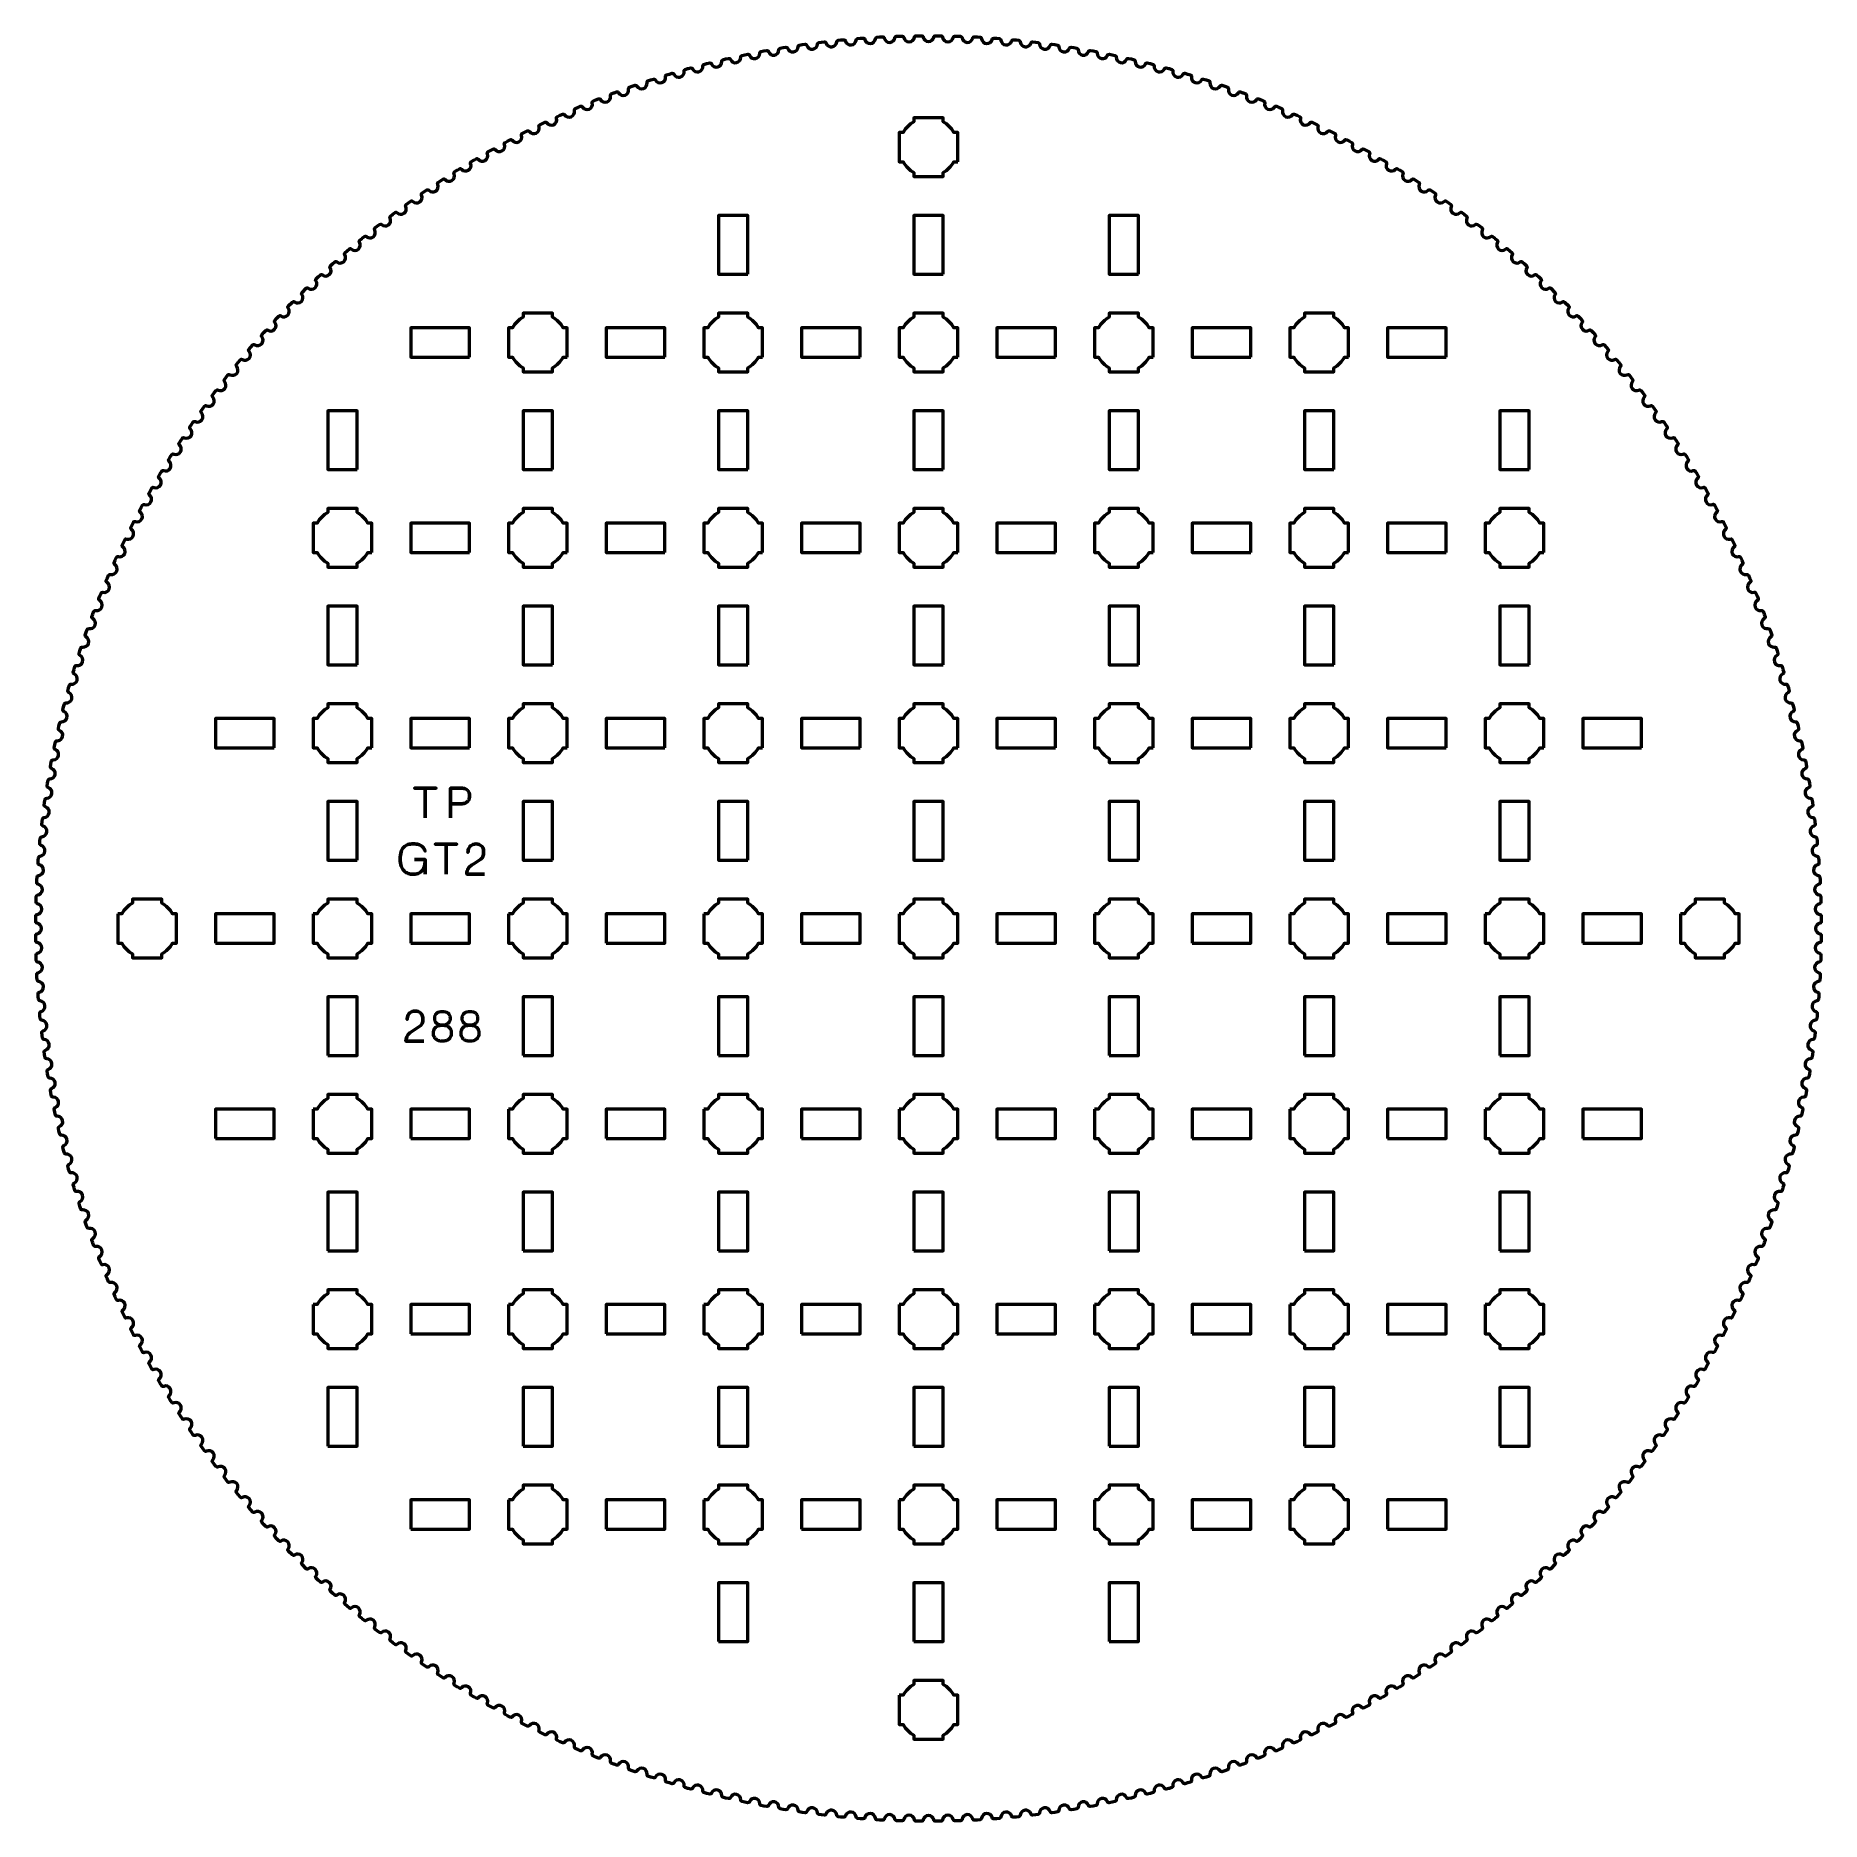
# Model space of a CAD drawing. Header units: centimetres. Extents: x -19.6 to -1.4, y -24 to -5.7.
import ezdxf

# ---------------------------------------------------------------- set-up
doc = ezdxf.new("R2010")
doc.units = ezdxf.units.CM
doc.header["$MEASUREMENT"] = 0
doc.layers.add('Layer 1', color=7, linetype='Continuous')

msp = doc.modelspace()

# ---------------------------------------------------------------- linework, layer by layer
at = {"layer": 'Layer 1', "lineweight": 53}
for points in [[(-17.8, -15), (-17.2, -15), (-17.2, -14.7), (-17.8, -14.7), (-17.8, -15)], [(-15.8, -15), (-15.2, -15), (-15.2, -14.7), (-15.8, -14.7), (-15.8, -15)], [(-13.8, -15), (-13.2, -15), (-13.2, -14.7), (-13.8, -14.7), (-13.8, -15)], [(-11.8, -15), (-11.2, -15), (-11.2, -14.7), (-11.8, -14.7), (-11.8, -15)], [(-9.8, -15), (-9.2, -15), (-9.2, -14.7), (-9.8, -14.7), (-9.8, -15)], [(-7.8, -15), (-7.2, -15), (-7.2, -14.7), (-7.8, -14.7), (-7.8, -15)], [(-5.8, -15), (-5.2, -15), (-5.2, -14.7), (-5.8, -14.7), (-5.8, -15)], [(-3.8, -15), (-3.2, -15), (-3.2, -14.7), (-3.8, -14.7), (-3.8, -15)], [(-16.65, -16.15), (-16.35, -16.15), (-16.35, -15.55), (-16.65, -15.55), (-16.65, -16.15)], [(-14.65, -16.15), (-14.35, -16.15), (-14.35, -15.55), (-14.65, -15.55), (-14.65, -16.15)], [(-12.65, -16.15), (-12.35, -16.15), (-12.35, -15.55), (-12.65, -15.55), (-12.65, -16.15)], [(-10.65, -16.15), (-10.35, -16.15), (-10.35, -15.55), (-10.65, -15.55), (-10.65, -16.15)], [(-8.65, -16.15), (-8.35, -16.15), (-8.35, -15.55), (-8.65, -15.55), (-8.65, -16.15)], [(-6.65, -16.15), (-6.35, -16.15), (-6.35, -15.55), (-6.65, -15.55), (-6.65, -16.15)], [(-4.65, -16.15), (-4.35, -16.15), (-4.35, -15.55), (-4.65, -15.55), (-4.65, -16.15)], [(-17.8, -17), (-17.2, -17), (-17.2, -16.7), (-17.8, -16.7), (-17.8, -17)], [(-15.8, -17), (-15.2, -17), (-15.2, -16.7), (-15.8, -16.7), (-15.8, -17)], [(-13.8, -17), (-13.2, -17), (-13.2, -16.7), (-13.8, -16.7), (-13.8, -17)], [(-11.8, -17), (-11.2, -17), (-11.2, -16.7), (-11.8, -16.7), (-11.8, -17)], [(-9.8, -17), (-9.2, -17), (-9.2, -16.7), (-9.8, -16.7), (-9.8, -17)], [(-7.8, -17), (-7.2, -17), (-7.2, -16.7), (-7.8, -16.7), (-7.8, -17)], [(-5.8, -17), (-5.2, -17), (-5.2, -16.7), (-5.8, -16.7), (-5.8, -17)], [(-3.8, -17), (-3.2, -17), (-3.2, -16.7), (-3.8, -16.7), (-3.8, -17)], [(-16.65, -18.15), (-16.35, -18.15), (-16.35, -17.55), (-16.65, -17.55), (-16.65, -18.15)], [(-14.65, -18.15), (-14.35, -18.15), (-14.35, -17.55), (-14.65, -17.55), (-14.65, -18.15)], [(-12.65, -18.15), (-12.35, -18.15), (-12.35, -17.55), (-12.65, -17.55), (-12.65, -18.15)], [(-10.65, -18.15), (-10.35, -18.15), (-10.35, -17.55), (-10.65, -17.55), (-10.65, -18.15)], [(-8.65, -18.15), (-8.35, -18.15), (-8.35, -17.55), (-8.65, -17.55), (-8.65, -18.15)], [(-6.65, -18.15), (-6.35, -18.15), (-6.35, -17.55), (-6.65, -17.55), (-6.65, -18.15)], [(-4.65, -18.15), (-4.35, -18.15), (-4.35, -17.55), (-4.65, -17.55), (-4.65, -18.15)], [(-15.8, -19), (-15.2, -19), (-15.2, -18.7), (-15.8, -18.7), (-15.8, -19)], [(-13.8, -19), (-13.2, -19), (-13.2, -18.7), (-13.8, -18.7), (-13.8, -19)], [(-11.8, -19), (-11.2, -19), (-11.2, -18.7), (-11.8, -18.7), (-11.8, -19)], [(-9.8, -19), (-9.2, -19), (-9.2, -18.7), (-9.8, -18.7), (-9.8, -19)], [(-7.8, -19), (-7.2, -19), (-7.2, -18.7), (-7.8, -18.7), (-7.8, -19)], [(-5.8, -19), (-5.2, -19), (-5.2, -18.7), (-5.8, -18.7), (-5.8, -19)], [(-16.65, -20.15), (-16.35, -20.15), (-16.35, -19.55), (-16.65, -19.55), (-16.65, -20.15)], [(-14.65, -20.15), (-14.35, -20.15), (-14.35, -19.55), (-14.65, -19.55), (-14.65, -20.15)], [(-12.65, -20.15), (-12.35, -20.15), (-12.35, -19.55), (-12.65, -19.55), (-12.65, -20.15)], [(-10.65, -20.15), (-10.35, -20.15), (-10.35, -19.55), (-10.65, -19.55), (-10.65, -20.15)], [(-8.65, -20.15), (-8.35, -20.15), (-8.35, -19.55), (-8.65, -19.55), (-8.65, -20.15)], [(-6.65, -20.15), (-6.35, -20.15), (-6.35, -19.55), (-6.65, -19.55), (-6.65, -20.15)], [(-4.65, -20.15), (-4.35, -20.15), (-4.35, -19.55), (-4.65, -19.55), (-4.65, -20.15)], [(-15.8, -21), (-15.2, -21), (-15.2, -20.7), (-15.8, -20.7), (-15.8, -21)], [(-13.8, -21), (-13.2, -21), (-13.2, -20.7), (-13.8, -20.7), (-13.8, -21)], [(-11.8, -21), (-11.2, -21), (-11.2, -20.7), (-11.8, -20.7), (-11.8, -21)], [(-9.8, -21), (-9.2, -21), (-9.2, -20.7), (-9.8, -20.7), (-9.8, -21)], [(-7.8, -21), (-7.2, -21), (-7.2, -20.7), (-7.8, -20.7), (-7.8, -21)], [(-5.8, -21), (-5.2, -21), (-5.2, -20.7), (-5.8, -20.7), (-5.8, -21)], [(-12.65, -22.15), (-12.35, -22.15), (-12.35, -21.55), (-12.65, -21.55), (-12.65, -22.15)], [(-10.65, -22.15), (-10.35, -22.15), (-10.35, -21.55), (-10.65, -21.55), (-10.65, -22.15)], [(-8.65, -22.15), (-8.35, -22.15), (-8.35, -21.55), (-8.65, -21.55), (-8.65, -22.15)]]:
    msp.add_lwpolyline(points, close=True, dxfattribs=at)
for points, knots in [([(-10.2012, -5.71374), (-10.2012, -5.71374), (-10.23108, -5.71312), (-10.23108, -5.71312), (-10.23108, -5.71312), (-10.23935, -5.71294), (-10.24622, -5.71952), (-10.24634, -5.72744), (-10.24634, -5.72744), (-10.2515, -5.75295), (-10.27461, -5.77217), (-10.30191, -5.77157), (-10.30191, -5.77157), (-10.3292, -5.77098), (-10.35146, -5.75077), (-10.35547, -5.72506), (-10.35547, -5.72506), (-10.35541, -5.72522), (-10.35542, -5.72502), (-10.35541, -5.72483), (-10.35541, -5.72483), (-10.35555, -5.71683), (-10.36199, -5.71027), (-10.37008, -5.71009), (-10.37008, -5.71009), (-10.37008, -5.71009), (-10.4, -5.7094), (-10.4, -5.7094), (-10.4, -5.7094), (-10.4, -5.7094), (-10.40058, -5.7094), (-10.40058, -5.7094), (-10.40058, -5.7094), (-10.40058, -5.7094), (-10.43046, -5.70943), (-10.43046, -5.70943), (-10.43046, -5.70943), (-10.43874, -5.70943), (-10.44546, -5.71615), (-10.44541, -5.72408), (-10.44541, -5.72408), (-10.45001, -5.74969), (-10.4727, -5.76941), (-10.5, -5.76941), (-10.5, -5.76941), (-10.5273, -5.76941), (-10.54999, -5.74969), (-10.55456, -5.72408), (-10.55456, -5.72408), (-10.5545, -5.72424), (-10.55451, -5.72404), (-10.55451, -5.72385), (-10.55451, -5.72385), (-10.55482, -5.71585), (-10.56141, -5.70943), (-10.5695, -5.70943), (-10.5695, -5.70943), (-10.5695, -5.70943), (-10.59942, -5.7094), (-10.59942, -5.7094), (-10.59942, -5.7094), (-10.59942, -5.7094), (-10.6, -5.7094), (-10.6, -5.7094), (-10.6, -5.7094), (-10.6, -5.7094), (-10.62988, -5.71009), (-10.62988, -5.71009), (-10.62988, -5.71009), (-10.63816, -5.71027), (-10.64473, -5.71714), (-10.6445, -5.72506), (-10.6445, -5.72506), (-10.64854, -5.75077), (-10.6708, -5.77098), (-10.69809, -5.77157), (-10.69809, -5.77157), (-10.72539, -5.77217), (-10.7485, -5.75295), (-10.75363, -5.72744), (-10.75363, -5.72744), (-10.75356, -5.7276), (-10.75358, -5.7274), (-10.75358, -5.72721), (-10.75358, -5.72721), (-10.75407, -5.71922), (-10.7608, -5.71295), (-10.76888, -5.71312), (-10.76888, -5.71312), (-10.76888, -5.71312), (-10.7988, -5.71374), (-10.7988, -5.71374), (-10.7988, -5.71374), (-10.7988, -5.71374), (-10.79938, -5.71376), (-10.79938, -5.71376), (-10.79938, -5.71376), (-10.79938, -5.71376), (-10.82923, -5.7151), (-10.82923, -5.7151), (-10.82923, -5.7151), (-10.8375, -5.71546), (-10.84392, -5.72247), (-10.84353, -5.73039), (-10.84353, -5.73039), (-10.84701, -5.75617), (-10.86882, -5.77686), (-10.89609, -5.77805), (-10.89609, -5.77805), (-10.92336, -5.77925), (-10.94689, -5.76053), (-10.95258, -5.73515), (-10.95258, -5.73515), (-10.95251, -5.7353), (-10.95253, -5.73511), (-10.95254, -5.73492), (-10.95254, -5.73492), (-10.95319, -5.72694), (-10.96006, -5.72081), (-10.96814, -5.72116), (-10.96814, -5.72116), (-10.96814, -5.72116), (-10.99804, -5.72243), (-10.99804, -5.72243), (-10.99804, -5.72243), (-10.99804, -5.72243), (-10.99861, -5.72246), (-10.99861, -5.72246), (-10.99861, -5.72246), (-10.99861, -5.72246), (-11.02843, -5.72445), (-11.02843, -5.72445), (-11.02843, -5.72445), (-11.03669, -5.725), (-11.04296, -5.73214), (-11.04239, -5.74005), (-11.04239, -5.74005), (-11.04531, -5.76591), (-11.06666, -5.78707), (-11.0939, -5.78885), (-11.0939, -5.78885), (-11.12114, -5.79064), (-11.14507, -5.77245), (-11.15131, -5.74719), (-11.15131, -5.74719), (-11.15124, -5.74735), (-11.15126, -5.74715), (-11.15127, -5.74696), (-11.15127, -5.74696), (-11.1521, -5.73899), (-11.1591, -5.73302), (-11.16717, -5.73355), (-11.16717, -5.73355), (-11.16717, -5.73355), (-11.19704, -5.73547), (-11.19704, -5.73547), (-11.19704, -5.73547), (-11.19704, -5.73547), (-11.19761, -5.73551), (-11.19761, -5.73551), (-11.19761, -5.73551), (-11.19761, -5.73551), (-11.22738, -5.73815), (-11.22738, -5.73815), (-11.22738, -5.73815), (-11.23563, -5.73888), (-11.24174, -5.74616), (-11.24099, -5.75405), (-11.24099, -5.75405), (-11.24334, -5.77996), (-11.26423, -5.80159), (-11.29143, -5.80397), (-11.29143, -5.80397), (-11.31862, -5.80635), (-11.34294, -5.78868), (-11.34973, -5.76356), (-11.34973, -5.76356), (-11.34966, -5.76372), (-11.34968, -5.76352), (-11.3497, -5.76333), (-11.3497, -5.76333), (-11.35071, -5.75539), (-11.35783, -5.74957), (-11.36589, -5.75027), (-11.36589, -5.75027), (-11.36589, -5.75027), (-11.3957, -5.75284), (-11.3957, -5.75284), (-11.3957, -5.75284), (-11.3957, -5.75284), (-11.39628, -5.7529), (-11.39628, -5.7529), (-11.39628, -5.7529), (-11.39628, -5.7529), (-11.42598, -5.75619), (-11.42598, -5.75619), (-11.42598, -5.75619), (-11.43421, -5.75709), (-11.44016, -5.7645), (-11.43924, -5.77238), (-11.43924, -5.77238), (-11.44103, -5.79834), (-11.46144, -5.82041), (-11.48858, -5.82338), (-11.48858, -5.82338), (-11.51571, -5.82636), (-11.54042, -5.80922), (-11.54775, -5.78426), (-11.54775, -5.78426), (-11.54767, -5.78442), (-11.5477, -5.78422), (-11.54772, -5.78403), (-11.54772, -5.78403), (-11.5489, -5.77611), (-11.55615, -5.77045), (-11.56419, -5.77133), (-11.56419, -5.77133), (-11.56419, -5.77133), (-11.59394, -5.77455), (-11.59394, -5.77455), (-11.59394, -5.77455), (-11.59394, -5.77455), (-11.59451, -5.77462), (-11.59451, -5.77462), (-11.59451, -5.77462), (-11.59451, -5.77462), (-11.62414, -5.77855), (-11.62414, -5.77855), (-11.62414, -5.77855), (-11.63235, -5.77963), (-11.63813, -5.78717), (-11.63705, -5.79503), (-11.63705, -5.79503), (-11.63827, -5.82102), (-11.65819, -5.84353), (-11.68525, -5.8471), (-11.68525, -5.8471), (-11.71232, -5.85066), (-11.73739, -5.83407), (-11.74526, -5.80928), (-11.74526, -5.80928), (-11.74518, -5.80943), (-11.74522, -5.80923), (-11.74525, -5.80904), (-11.74525, -5.80904), (-11.7466, -5.80115), (-11.75397, -5.79565), (-11.76199, -5.7967), (-11.76199, -5.7967), (-11.76199, -5.7967), (-11.79166, -5.80057), (-11.79166, -5.80057), (-11.79166, -5.80057), (-11.79166, -5.80057), (-11.79223, -5.80065), (-11.79223, -5.80065), (-11.79223, -5.80065), (-11.79223, -5.80065), (-11.82176, -5.80524), (-11.82176, -5.80524), (-11.82176, -5.80524), (-11.82995, -5.8065), (-11.83557, -5.81416), (-11.83431, -5.82199), (-11.83431, -5.82199), (-11.83496, -5.848), (-11.85439, -5.87094), (-11.88137, -5.8751), (-11.88137, -5.8751), (-11.90835, -5.87925), (-11.93378, -5.86321), (-11.94219, -5.83859), (-11.94219, -5.83859), (-11.94211, -5.83874), (-11.94215, -5.83855), (-11.94218, -5.83836), (-11.94218, -5.83836), (-11.9437, -5.8305), (-11.95119, -5.82516), (-11.95919, -5.82639), (-11.95919, -5.82639), (-11.95919, -5.82639), (-11.98877, -5.8309), (-11.98877, -5.8309), (-11.98877, -5.8309), (-11.98877, -5.8309), (-11.98934, -5.831), (-11.98934, -5.831), (-11.98934, -5.831), (-11.98934, -5.831), (-12.01876, -5.83622), (-12.01876, -5.83622), (-12.01876, -5.83622), (-12.02691, -5.83766), (-12.03236, -5.84544), (-12.03094, -5.85325), (-12.03094, -5.85325), (-12.03102, -5.87927), (-12.04994, -5.90263), (-12.07683, -5.90737), (-12.07683, -5.90737), (-12.10371, -5.91211), (-12.12948, -5.89663), (-12.13843, -5.8722), (-12.13843, -5.8722), (-12.13834, -5.87235), (-12.13839, -5.87215), (-12.13842, -5.87196), (-12.13842, -5.87196), (-12.14012, -5.86414), (-12.14772, -5.85896), (-12.15569, -5.86037), (-12.15569, -5.86037), (-12.15569, -5.86037), (-12.18516, -5.86553), (-12.18516, -5.86553), (-12.18516, -5.86553), (-12.18516, -5.86553), (-12.18573, -5.86563), (-12.18573, -5.86563), (-12.18573, -5.86563), (-12.18573, -5.86563), (-12.21503, -5.8715), (-12.21503, -5.8715), (-12.21503, -5.8715), (-12.22315, -5.87311), (-12.22843, -5.88102), (-12.22684, -5.88878), (-12.22684, -5.88878), (-12.22635, -5.9148), (-12.24476, -5.93857), (-12.27154, -5.94389), (-12.27154, -5.94389), (-12.29831, -5.94922), (-12.32441, -5.9343), (-12.33389, -5.91008), (-12.33389, -5.91008), (-12.3338, -5.91022), (-12.33385, -5.91003), (-12.33389, -5.90984), (-12.33389, -5.90984), (-12.33575, -5.90206), (-12.34347, -5.89705), (-12.3514, -5.89862), (-12.3514, -5.89862), (-12.3514, -5.89862), (-12.38076, -5.90443), (-12.38076, -5.90443), (-12.38076, -5.90443), (-12.38076, -5.90443), (-12.38132, -5.90455), (-12.38132, -5.90455), (-12.38132, -5.90455), (-12.38132, -5.90455), (-12.41049, -5.91105), (-12.41049, -5.91105), (-12.41049, -5.91105), (-12.41857, -5.91284), (-12.42368, -5.92086), (-12.42191, -5.92859), (-12.42191, -5.92859), (-12.42086, -5.95459), (-12.43875, -5.97875), (-12.4654, -5.98466), (-12.4654, -5.98466), (-12.49205, -5.99057), (-12.51847, -5.97623), (-12.52848, -5.95221), (-12.52848, -5.95221), (-12.52838, -5.95235), (-12.52844, -5.95216), (-12.52848, -5.95198), (-12.52848, -5.95198), (-12.53051, -5.94423), (-12.53834, -5.93939), (-12.54623, -5.94114), (-12.54623, -5.94114), (-12.54623, -5.94114), (-12.57546, -5.94758), (-12.57546, -5.94758), (-12.57546, -5.94758), (-12.57546, -5.94758), (-12.57602, -5.94771), (-12.57602, -5.94771), (-12.57602, -5.94771), (-12.57602, -5.94771), (-12.60504, -5.95485), (-12.60504, -5.95485), (-12.60504, -5.95485), (-12.61308, -5.95682), (-12.61801, -5.96495), (-12.61608, -5.97264), (-12.61608, -5.97264), (-12.61446, -5.99861), (-12.63181, -6.02315), (-12.65833, -6.02964), (-12.65833, -6.02964), (-12.68485, -6.03613), (-12.71157, -6.02237), (-12.7221, -5.99858), (-12.7221, -5.99858), (-12.722, -5.99872), (-12.72206, -5.99853), (-12.7221, -5.99834), (-12.7221, -5.99834), (-12.72431, -5.99065), (-12.73223, -5.98598), (-12.74009, -5.9879), (-12.74009, -5.9879), (-12.74009, -5.9879), (-12.76917, -5.99498), (-12.76917, -5.99498), (-12.76917, -5.99498), (-12.76917, -5.99498), (-12.76973, -5.99512), (-12.76973, -5.99512), (-12.76973, -5.99512), (-12.76973, -5.99512), (-12.79858, -6.00289), (-12.79858, -6.00289), (-12.79858, -6.00289), (-12.80658, -6.00503), (-12.81133, -6.01326), (-12.80923, -6.02091), (-12.80923, -6.02091), (-12.80705, -6.04684), (-12.82386, -6.07176), (-12.85023, -6.07883), (-12.85023, -6.07883), (-12.8766, -6.08589), (-12.90362, -6.07272), (-12.91466, -6.04916), (-12.91466, -6.04916), (-12.91456, -6.0493), (-12.91462, -6.04911), (-12.91467, -6.04893), (-12.91467, -6.04893), (-12.91704, -6.04128), (-12.92507, -6.03678), (-12.93289, -6.03888), (-12.93289, -6.03888), (-12.93289, -6.03888), (-12.9618, -6.04659), (-12.9618, -6.04659), (-12.9618, -6.04659), (-12.9618, -6.04659), (-12.96235, -6.04674), (-12.96235, -6.04674), (-12.96235, -6.04674), (-12.96235, -6.04674), (-12.99103, -6.05514), (-12.99103, -6.05514), (-12.99103, -6.05514), (-12.99898, -6.05746), (-13.00356, -6.06579), (-13.00129, -6.07339), (-13.00129, -6.07339), (-12.99854, -6.09926), (-13.0148, -6.12454), (-13.04101, -6.13218), (-13.04101, -6.13218), (-13.06722, -6.13982), (-13.09452, -6.12724), (-13.10608, -6.10393), (-13.10608, -6.10393), (-13.10598, -6.10407), (-13.10604, -6.10388), (-13.10609, -6.1037), (-13.10609, -6.1037), (-13.10863, -6.0961), (-13.11675, -6.09178), (-13.12452, -6.09405), (-13.12452, -6.09405), (-13.12452, -6.09405), (-13.15326, -6.10239), (-13.15326, -6.10239), (-13.15326, -6.10239), (-13.15326, -6.10239), (-13.15381, -6.10255), (-13.15381, -6.10255), (-13.15381, -6.10255), (-13.15381, -6.10255), (-13.1823, -6.11157), (-13.1823, -6.11157), (-13.1823, -6.11157), (-13.1902, -6.11406), (-13.19459, -6.12249), (-13.19215, -6.13004), (-13.19215, -6.13004), (-13.18884, -6.15585), (-13.20455, -6.18148), (-13.23059, -6.18969), (-13.23059, -6.18969), (-13.25662, -6.1979), (-13.28419, -6.18591), (-13.29625, -6.16286), (-13.29625, -6.16286), (-13.29615, -6.163), (-13.29622, -6.16281), (-13.29627, -6.16263), (-13.29627, -6.16263), (-13.29897, -6.15509), (-13.30719, -6.15095), (-13.31491, -6.15338), (-13.31491, -6.15338), (-13.31491, -6.15338), (-13.34346, -6.16235), (-13.34346, -6.16235), (-13.34346, -6.16235), (-13.34346, -6.16235), (-13.344, -6.16253), (-13.344, -6.16253), (-13.344, -6.16253), (-13.344, -6.16253), (-13.37229, -6.17217), (-13.37229, -6.17217), (-13.37229, -6.17217), (-13.38013, -6.17483), (-13.38433, -6.18335), (-13.38174, -6.19085), (-13.38174, -6.19085), (-13.37786, -6.21658), (-13.39301, -6.24254), (-13.41886, -6.25132), (-13.41886, -6.25132), (-13.44471, -6.26009), (-13.47254, -6.24871), (-13.4851, -6.22593), (-13.4851, -6.22593), (-13.48499, -6.22606), (-13.48506, -6.22588), (-13.48512, -6.2257), (-13.48512, -6.2257), (-13.48799, -6.21822), (-13.49629, -6.21426), (-13.50395, -6.21686), (-13.50395, -6.21686), (-13.50395, -6.21686), (-13.5323, -6.22645), (-13.5323, -6.22645), (-13.5323, -6.22645), (-13.5323, -6.22645), (-13.53284, -6.22664), (-13.53284, -6.22664), (-13.53284, -6.22664), (-13.53284, -6.22664), (-13.56091, -6.23689), (-13.56091, -6.23689), (-13.56091, -6.23689), (-13.56869, -6.23972), (-13.57271, -6.24834), (-13.56995, -6.25577), (-13.56995, -6.25577), (-13.56551, -6.28141), (-13.58009, -6.3077), (-13.60574, -6.31704), (-13.60574, -6.31704), (-13.6314, -6.32638), (-13.65946, -6.31561), (-13.67252, -6.2931), (-13.67252, -6.2931), (-13.67241, -6.29323), (-13.67248, -6.29305), (-13.67255, -6.29287), (-13.67255, -6.29287), (-13.67558, -6.28546), (-13.68397, -6.28168), (-13.69157, -6.28445), (-13.69157, -6.28445), (-13.69157, -6.28445), (-13.7197, -6.29465), (-13.7197, -6.29465), (-13.7197, -6.29465), (-13.7197, -6.29465), (-13.72024, -6.29485), (-13.72024, -6.29485), (-13.72024, -6.29485), (-13.72024, -6.29485), (-13.74808, -6.30571), (-13.74808, -6.30571), (-13.74808, -6.30571), (-13.7558, -6.30872), (-13.75962, -6.31741), (-13.7567, -6.32479), (-13.7567, -6.32479), (-13.75171, -6.35032), (-13.76571, -6.37693), (-13.79115, -6.38682), (-13.79115, -6.38682), (-13.8166, -6.39672), (-13.84489, -6.38656), (-13.85843, -6.36435), (-13.85843, -6.36435), (-13.85832, -6.36447), (-13.8584, -6.36429), (-13.85847, -6.36411), (-13.85847, -6.36411), (-13.86166, -6.35677), (-13.87012, -6.35318), (-13.87766, -6.35611), (-13.87766, -6.35611), (-13.87766, -6.35611), (-13.90557, -6.36692), (-13.90557, -6.36692), (-13.90557, -6.36692), (-13.90557, -6.36692), (-13.9061, -6.36713), (-13.9061, -6.36713), (-13.9061, -6.36713), (-13.9061, -6.36713), (-13.9337, -6.3786), (-13.9337, -6.3786), (-13.9337, -6.3786), (-13.94135, -6.38177), (-13.94498, -6.39055), (-13.9419, -6.39786), (-13.9419, -6.39786), (-13.93635, -6.42328), (-13.94977, -6.45018), (-13.97499, -6.46063), (-13.97499, -6.46063), (-14.00021, -6.47108), (-14.02872, -6.46154), (-14.04275, -6.43963), (-14.04275, -6.43963), (-14.04263, -6.43976), (-14.04271, -6.43957), (-14.04279, -6.4394), (-14.04279, -6.4394), (-14.04613, -6.43213), (-14.05468, -6.42872), (-14.06215, -6.43181), (-14.06215, -6.43181), (-14.06215, -6.43181), (-14.08982, -6.44323), (-14.08982, -6.44323), (-14.08982, -6.44323), (-14.08982, -6.44323), (-14.09034, -6.44346), (-14.09034, -6.44346), (-14.09034, -6.44346), (-14.09034, -6.44346), (-14.11768, -6.45553), (-14.11768, -6.45553), (-14.11768, -6.45553), (-14.12526, -6.45886), (-14.12871, -6.46772), (-14.12547, -6.47496), (-14.12547, -6.47496), (-14.11936, -6.50025), (-14.13219, -6.52744), (-14.15718, -6.53843), (-14.15718, -6.53843), (-14.18217, -6.54943), (-14.21088, -6.54052), (-14.22537, -6.51892), (-14.22537, -6.51892), (-14.22525, -6.51904), (-14.22534, -6.51886), (-14.22542, -6.51869), (-14.22542, -6.51869), (-14.22893, -6.51149), (-14.23754, -6.50827), (-14.24495, -6.51152), (-14.24495, -6.51152), (-14.24495, -6.51152), (-14.27235, -6.52354), (-14.27235, -6.52354), (-14.27235, -6.52354), (-14.27235, -6.52354), (-14.27288, -6.52378), (-14.27288, -6.52378), (-14.27288, -6.52378), (-14.27288, -6.52378), (-14.29995, -6.53644), (-14.29995, -6.53644), (-14.29995, -6.53644), (-14.30745, -6.53994), (-14.3107, -6.54887), (-14.30731, -6.55604), (-14.30731, -6.55604), (-14.30065, -6.58119), (-14.31288, -6.60866), (-14.33762, -6.62019), (-14.33762, -6.62019), (-14.36237, -6.63173), (-14.39126, -6.62345), (-14.40623, -6.60217), (-14.40623, -6.60217), (-14.40611, -6.60229), (-14.4062, -6.60211), (-14.40628, -6.60194), (-14.40628, -6.60194), (-14.40994, -6.59482), (-14.41863, -6.59179), (-14.42596, -6.5952), (-14.42596, -6.5952), (-14.42596, -6.5952), (-14.4531, -6.60782), (-14.4531, -6.60782), (-14.4531, -6.60782), (-14.4531, -6.60782), (-14.45362, -6.60807), (-14.45362, -6.60807), (-14.45362, -6.60807), (-14.45362, -6.60807), (-14.4804, -6.62132), (-14.4804, -6.62132), (-14.4804, -6.62132), (-14.48783, -6.62498), (-14.49088, -6.63398), (-14.48733, -6.64107), (-14.48733, -6.64107), (-14.48013, -6.66607), (-14.49176, -6.69379), (-14.51624, -6.70587), (-14.51624, -6.70587), (-14.54073, -6.71794), (-14.5698, -6.71029), (-14.58522, -6.68934), (-14.58522, -6.68934), (-14.5851, -6.68946), (-14.5852, -6.68929), (-14.58528, -6.68912), (-14.58528, -6.68912), (-14.5891, -6.68208), (-14.59785, -6.67923), (-14.6051, -6.68281), (-14.6051, -6.68281), (-14.6051, -6.68281), (-14.63196, -6.69602), (-14.63196, -6.69602), (-14.63196, -6.69602), (-14.63196, -6.69602), (-14.63247, -6.69628), (-14.63247, -6.69628), (-14.63247, -6.69628), (-14.63247, -6.69628), (-14.65896, -6.71011), (-14.65896, -6.71011), (-14.65896, -6.71011), (-14.66631, -6.71393), (-14.66917, -6.72299), (-14.66546, -6.73001), (-14.66546, -6.73001), (-14.65771, -6.75485), (-14.66873, -6.78281), (-14.69295, -6.79542), (-14.69295, -6.79542), (-14.71717, -6.80803), (-14.7464, -6.80101), (-14.76228, -6.78041), (-14.76228, -6.78041), (-14.76215, -6.78052), (-14.76225, -6.78035), (-14.76234, -6.78018), (-14.76234, -6.78018), (-14.76631, -6.77323), (-14.77512, -6.77057), (-14.78229, -6.77431), (-14.78229, -6.77431), (-14.78229, -6.77431), (-14.80885, -6.78809), (-14.80885, -6.78809), (-14.80885, -6.78809), (-14.80885, -6.78809), (-14.80936, -6.78837), (-14.80936, -6.78837), (-14.80936, -6.78837), (-14.80936, -6.78837), (-14.83554, -6.80277), (-14.83554, -6.80277), (-14.83554, -6.80277), (-14.8428, -6.80675), (-14.84546, -6.81588), (-14.8416, -6.82281), (-14.8416, -6.82281), (-14.83332, -6.84747), (-14.84373, -6.87567), (-14.86766, -6.88881), (-14.86766, -6.88881), (-14.8916, -6.90194), (-14.92097, -6.89556), (-14.9373, -6.87531), (-14.9373, -6.87531), (-14.93717, -6.87542), (-14.93727, -6.87525), (-14.93737, -6.87508), (-14.93737, -6.87508), (-14.94149, -6.86822), (-14.95035, -6.86576), (-14.95744, -6.86965), (-14.95744, -6.86965), (-14.95744, -6.86965), (-14.9837, -6.88401), (-14.9837, -6.88401), (-14.9837, -6.88401), (-14.9837, -6.88401), (-14.9842, -6.88429), (-14.9842, -6.88429), (-14.9842, -6.88429), (-14.9842, -6.88429), (-15.01006, -6.89927), (-15.01006, -6.89927), (-15.01006, -6.89927), (-15.01723, -6.90341), (-15.01969, -6.91259), (-15.01568, -6.91943), (-15.01568, -6.91943), (-15.00686, -6.94391), (-15.01665, -6.97233), (-15.04029, -6.98598), (-15.04029, -6.98598), (-15.06394, -6.99963), (-15.09345, -6.9939), (-15.11021, -6.974), (-15.11021, -6.974), (-15.11008, -6.97411), (-15.11019, -6.97394), (-15.11028, -6.97378), (-15.11028, -6.97378), (-15.11455, -6.96701), (-15.12347, -6.96474), (-15.13047, -6.96879), (-15.13047, -6.96879), (-15.13047, -6.96879), (-15.15641, -6.98372), (-15.15641, -6.98372), (-15.15641, -6.98372), (-15.15641, -6.98372), (-15.1569, -6.98401), (-15.1569, -6.98401), (-15.1569, -6.98401), (-15.1569, -6.98401), (-15.18243, -6.99954), (-15.18243, -6.99954), (-15.18243, -6.99954), (-15.18951, -7.00384), (-15.19177, -7.01307), (-15.18761, -7.01982), (-15.18761, -7.01982), (-15.17826, -7.04411), (-15.18743, -7.07274), (-15.21077, -7.0869), (-15.21077, -7.0869), (-15.23411, -7.10106), (-15.26373, -7.09597), (-15.28093, -7.07645), (-15.28093, -7.07645), (-15.28079, -7.07655), (-15.28091, -7.07639), (-15.281, -7.07623), (-15.281, -7.07623), (-15.28542, -7.06955), (-15.29438, -7.06748), (-15.3013, -7.07167), (-15.3013, -7.07167), (-15.3013, -7.07167), (-15.3269, -7.08717), (-15.3269, -7.08717), (-15.3269, -7.08717), (-15.3269, -7.08717), (-15.32739, -7.08747), (-15.32739, -7.08747), (-15.32739, -7.08747), (-15.32739, -7.08747), (-15.35258, -7.10356), (-15.35258, -7.10356), (-15.35258, -7.10356), (-15.35956, -7.10801), (-15.36162, -7.11729), (-15.35731, -7.12395), (-15.35731, -7.12395), (-15.34743, -7.14802), (-15.35597, -7.17684), (-15.379, -7.19151), (-15.379, -7.19151), (-15.40202, -7.20618), (-15.43175, -7.20174), (-15.44937, -7.18259), (-15.44937, -7.18259), (-15.44923, -7.1827), (-15.44935, -7.18253), (-15.44945, -7.18237), (-15.44945, -7.18237), (-15.45401, -7.17579), (-15.46302, -7.17392), (-15.46984, -7.17827), (-15.46984, -7.17827), (-15.46984, -7.17827), (-15.4951, -7.19431), (-15.4951, -7.19431), (-15.4951, -7.19431), (-15.4951, -7.19431), (-15.49558, -7.19463), (-15.49558, -7.19463), (-15.49558, -7.19463), (-15.49558, -7.19463), (-15.52041, -7.21126), (-15.52041, -7.21126), (-15.52041, -7.21126), (-15.52729, -7.21586), (-15.52915, -7.22518), (-15.5247, -7.23175), (-15.5247, -7.23175), (-15.5143, -7.2556), (-15.52221, -7.2846), (-15.54491, -7.29977), (-15.54491, -7.29977), (-15.5676, -7.31493), (-15.59743, -7.31114), (-15.61545, -7.29239), (-15.61545, -7.29239), (-15.61532, -7.29249), (-15.61544, -7.29233), (-15.61554, -7.29217), (-15.61554, -7.29217), (-15.62024, -7.28569), (-15.62929, -7.28401), (-15.63602, -7.28851), (-15.63602, -7.28851), (-15.63602, -7.28851), (-15.66092, -7.3051), (-15.66092, -7.3051), (-15.66092, -7.3051), (-15.66092, -7.3051), (-15.66139, -7.30543), (-15.66139, -7.30543), (-15.66139, -7.30543), (-15.66139, -7.30543), (-15.68585, -7.3226), (-15.68585, -7.3226), (-15.68585, -7.3226), (-15.69263, -7.32735), (-15.69428, -7.33671), (-15.6897, -7.34317), (-15.6897, -7.34317), (-15.67877, -7.36679), (-15.68605, -7.39596), (-15.70841, -7.41162), (-15.70841, -7.41162), (-15.73078, -7.42727), (-15.76067, -7.42414), (-15.77911, -7.40578), (-15.77911, -7.40578), (-15.77896, -7.40587), (-15.77909, -7.40572), (-15.7792, -7.40556), (-15.7792, -7.40556), (-15.78404, -7.39919), (-15.79312, -7.39771), (-15.79975, -7.40235), (-15.79975, -7.40235), (-15.79975, -7.40235), (-15.82428, -7.41948), (-15.82428, -7.41948), (-15.82428, -7.41948), (-15.82428, -7.41948), (-15.82475, -7.41982), (-15.82475, -7.41982), (-15.82475, -7.41982), (-15.82475, -7.41982), (-15.84883, -7.43752), (-15.84883, -7.43752), (-15.84883, -7.43752), (-15.8555, -7.44241), (-15.85695, -7.45181), (-15.85222, -7.45817), (-15.85222, -7.45817), (-15.84079, -7.48154), (-15.84742, -7.51086), (-15.86944, -7.52701), (-15.86944, -7.52701), (-15.89146, -7.54315), (-15.92142, -7.54066), (-15.94024, -7.52271), (-15.94024, -7.52271), (-15.9401, -7.52281), (-15.94023, -7.52265), (-15.94034, -7.5225), (-15.94034, -7.5225), (-15.94532, -7.51623), (-15.95443, -7.51495), (-15.96096, -7.51973), (-15.96096, -7.51973), (-15.96096, -7.51973), (-15.98511, -7.5374), (-15.98511, -7.5374), (-15.98511, -7.5374), (-15.98511, -7.5374), (-15.98557, -7.53774), (-15.98557, -7.53774), (-15.98557, -7.53774), (-15.98557, -7.53774), (-16.00926, -7.55596), (-16.00926, -7.55596), (-16.00926, -7.55596), (-16.01583, -7.56101), (-16.01707, -7.57043), (-16.0122, -7.57669), (-16.0122, -7.57669), (-16.00026, -7.59981), (-16.00625, -7.62926), (-16.02791, -7.64588), (-16.02791, -7.64588), (-16.04957, -7.6625), (-16.07958, -7.66067), (-16.09879, -7.64313), (-16.09879, -7.64313), (-16.09865, -7.64323), (-16.09878, -7.64307), (-16.09889, -7.64292), (-16.09889, -7.64292), (-16.10401, -7.63676), (-16.11315, -7.63568), (-16.11956, -7.64061), (-16.11956, -7.64061), (-16.11956, -7.64061), (-16.14333, -7.6588), (-16.14333, -7.6588), (-16.14333, -7.6588), (-16.14333, -7.6588), (-16.14378, -7.65915), (-16.14378, -7.65915), (-16.14378, -7.65915), (-16.14378, -7.65915), (-16.16706, -7.67788), (-16.16706, -7.67788), (-16.16706, -7.67788), (-16.17352, -7.68307), (-16.17456, -7.69251), (-16.16955, -7.69867), (-16.16955, -7.69867), (-16.15711, -7.72152), (-16.16246, -7.7511), (-16.18375, -7.76819), (-16.18375, -7.76819), (-16.20505, -7.78528), (-16.23508, -7.7841), (-16.25468, -7.76699), (-16.25468, -7.76699), (-16.25453, -7.76707), (-16.25466, -7.76692), (-16.25478, -7.76678), (-16.25478, -7.76678), (-16.26003, -7.76073), (-16.26919, -7.75985), (-16.2755, -7.76491), (-16.2755, -7.76491), (-16.2755, -7.76491), (-16.29886, -7.78362), (-16.29886, -7.78362), (-16.29886, -7.78362), (-16.29886, -7.78362), (-16.2993, -7.78398), (-16.2993, -7.78398), (-16.2993, -7.78398), (-16.2993, -7.78398), (-16.32217, -7.80322), (-16.32217, -7.80322), (-16.32217, -7.80322), (-16.32852, -7.80854), (-16.32935, -7.81801), (-16.32421, -7.82405), (-16.32421, -7.82405), (-16.31127, -7.84663), (-16.31598, -7.87632), (-16.33689, -7.89386), (-16.33689, -7.89386), (-16.3578, -7.91141), (-16.38786, -7.91089), (-16.40782, -7.89421), (-16.40782, -7.89421), (-16.40767, -7.89429), (-16.40781, -7.89415), (-16.40793, -7.894), (-16.40793, -7.894), (-16.41331, -7.88807), (-16.42249, -7.88739), (-16.42869, -7.89259), (-16.42869, -7.89259), (-16.42869, -7.89259), (-16.45163, -7.9118), (-16.45163, -7.9118), (-16.45163, -7.9118), (-16.45163, -7.9118), (-16.45207, -7.91217), (-16.45207, -7.91217), (-16.45207, -7.91217), (-16.45207, -7.91217), (-16.47451, -7.9319), (-16.47451, -7.9319), (-16.47451, -7.9319), (-16.48074, -7.93736), (-16.48136, -7.94685), (-16.47609, -7.95278), (-16.47609, -7.95278), (-16.46267, -7.97506), (-16.46672, -8.00485), (-16.48725, -8.02285), (-16.48725, -8.02285), (-16.50777, -8.04085), (-16.53784, -8.04099), (-16.55816, -8.02474), (-16.55816, -8.02474), (-16.55801, -8.02482), (-16.55815, -8.02468), (-16.55827, -8.02454), (-16.55827, -8.02454), (-16.56378, -8.01873), (-16.57297, -8.01825), (-16.57905, -8.02358), (-16.57905, -8.02358), (-16.57905, -8.02358), (-16.60157, -8.04328), (-16.60157, -8.04328), (-16.60157, -8.04328), (-16.60157, -8.04328), (-16.602, -8.04367), (-16.602, -8.04367), (-16.602, -8.04367), (-16.602, -8.04367), (-16.62401, -8.06388), (-16.62401, -8.06388), (-16.62401, -8.06388), (-16.63011, -8.06948), (-16.63053, -8.07897), (-16.62513, -8.08479), (-16.62513, -8.08479), (-16.61122, -8.10677), (-16.61463, -8.13664), (-16.63476, -8.15509), (-16.63476, -8.15509), (-16.65489, -8.17353), (-16.68494, -8.17432), (-16.70561, -8.15853), (-16.70561, -8.15853), (-16.70546, -8.1586), (-16.7056, -8.15846), (-16.70573, -8.15832), (-16.70573, -8.15832), (-16.71136, -8.15263), (-16.72056, -8.15235), (-16.72652, -8.15782), (-16.72652, -8.15782), (-16.72652, -8.15782), (-16.74861, -8.17801), (-16.74861, -8.17801), (-16.74861, -8.17801), (-16.74861, -8.17801), (-16.74903, -8.1784), (-16.74903, -8.1784), (-16.74903, -8.1784), (-16.74903, -8.1784), (-16.77059, -8.19909), (-16.77059, -8.19909), (-16.77059, -8.19909), (-16.77657, -8.20482), (-16.77678, -8.21432), (-16.77126, -8.22001), (-16.77126, -8.22001), (-16.75687, -8.2417), (-16.75963, -8.27163), (-16.77935, -8.29051), (-16.77935, -8.29051), (-16.79907, -8.30939), (-16.82909, -8.31083), (-16.85011, -8.29549), (-16.85011, -8.29549), (-16.84995, -8.29557), (-16.8501, -8.29543), (-16.85023, -8.29529), (-16.85023, -8.29529), (-16.85598, -8.28973), (-16.86518, -8.28965), (-16.87103, -8.29524), (-16.87103, -8.29524), (-16.87103, -8.29524), (-16.89267, -8.31591), (-16.89267, -8.31591), (-16.89267, -8.31591), (-16.89267, -8.31591), (-16.89308, -8.31631), (-16.89308, -8.31631), (-16.89308, -8.31631), (-16.89308, -8.31631), (-16.91419, -8.33747), (-16.91419, -8.33747), (-16.91419, -8.33747), (-16.92004, -8.34332), (-16.92004, -8.35283), (-16.9144, -8.3584), (-16.9144, -8.3584), (-16.89954, -8.37976), (-16.90164, -8.40975), (-16.92095, -8.42905), (-16.92095, -8.42905), (-16.94025, -8.44836), (-16.97024, -8.45046), (-16.99158, -8.43558), (-16.99158, -8.43558), (-16.99142, -8.43565), (-16.99157, -8.43552), (-16.99171, -8.43538), (-16.99171, -8.43538), (-16.99758, -8.42994), (-17.00678, -8.43006), (-17.0125, -8.43578), (-17.0125, -8.43578), (-17.0125, -8.43578), (-17.03369, -8.45692), (-17.03369, -8.45692), (-17.03369, -8.45692), (-17.03369, -8.45692), (-17.03409, -8.45733), (-17.03409, -8.45733), (-17.03409, -8.45733), (-17.03409, -8.45733), (-17.05473, -8.47894), (-17.05473, -8.47894), (-17.05473, -8.47894), (-17.06046, -8.48492), (-17.06025, -8.49443), (-17.05449, -8.49987), (-17.05449, -8.49987), (-17.03917, -8.52091), (-17.04061, -8.55093), (-17.05949, -8.57065), (-17.05949, -8.57065), (-17.07837, -8.59037), (-17.1083, -8.59313), (-17.12996, -8.57872), (-17.12996, -8.57872), (-17.12981, -8.57879), (-17.12996, -8.57866), (-17.1301, -8.57852), (-17.1301, -8.57852), (-17.13609, -8.57322), (-17.14528, -8.57354), (-17.15088, -8.57938), (-17.15088, -8.57938), (-17.15088, -8.57938), (-17.1716, -8.60097), (-17.1716, -8.60097), (-17.1716, -8.60097), (-17.1716, -8.60097), (-17.17199, -8.60139), (-17.17199, -8.60139), (-17.17199, -8.60139), (-17.17199, -8.60139), (-17.19215, -8.62345), (-17.19215, -8.62345), (-17.19215, -8.62345), (-17.19775, -8.62955), (-17.19733, -8.63905), (-17.19145, -8.64437), (-17.19145, -8.64437), (-17.17568, -8.66506), (-17.17647, -8.69511), (-17.19491, -8.71524), (-17.19491, -8.71524), (-17.21336, -8.73537), (-17.24323, -8.73878), (-17.26519, -8.72484), (-17.26519, -8.72484), (-17.26504, -8.72491), (-17.26519, -8.72478), (-17.26533, -8.72465), (-17.26533, -8.72465), (-17.27144, -8.71948), (-17.28062, -8.72), (-17.28609, -8.72596), (-17.28609, -8.72596), (-17.28609, -8.72596), (-17.30633, -8.748), (-17.30633, -8.748), (-17.30633, -8.748), (-17.30633, -8.748), (-17.30672, -8.74843), (-17.30672, -8.74843), (-17.30672, -8.74843), (-17.30672, -8.74843), (-17.32639, -8.77092), (-17.32639, -8.77092), (-17.32639, -8.77092), (-17.33185, -8.77715), (-17.33123, -8.78663), (-17.32524, -8.79182), (-17.32524, -8.79182), (-17.30901, -8.81216), (-17.30915, -8.84223), (-17.32715, -8.86275), (-17.32715, -8.86275), (-17.34515, -8.88328), (-17.37494, -8.88733), (-17.3972, -8.87388), (-17.3972, -8.87388), (-17.39704, -8.87394), (-17.3972, -8.87382), (-17.39734, -8.87369), (-17.39734, -8.87369), (-17.40356, -8.86865), (-17.41273, -8.86937), (-17.41807, -8.87546), (-17.41807, -8.87546), (-17.41807, -8.87546), (-17.43783, -8.89793), (-17.43783, -8.89793), (-17.43783, -8.89793), (-17.43783, -8.89793), (-17.4382, -8.89837), (-17.4382, -8.89837), (-17.4382, -8.89837), (-17.4382, -8.89837), (-17.45738, -8.92128), (-17.45738, -8.92128), (-17.45738, -8.92128), (-17.46271, -8.92763), (-17.46188, -8.93709), (-17.45577, -8.94215), (-17.45577, -8.94215), (-17.43911, -8.96214), (-17.43859, -8.9922), (-17.45614, -9.01311), (-17.45614, -9.01311), (-17.47368, -9.03402), (-17.50337, -9.03873), (-17.52593, -9.02577), (-17.52593, -9.02577), (-17.52577, -9.02582), (-17.52593, -9.0257), (-17.52607, -9.02558), (-17.52607, -9.02558), (-17.5324, -9.02068), (-17.54156, -9.0216), (-17.54676, -9.02779), (-17.54676, -9.02779), (-17.54676, -9.02779), (-17.56602, -9.0507), (-17.56602, -9.0507), (-17.56602, -9.0507), (-17.56602, -9.0507), (-17.56638, -9.05114), (-17.56638, -9.05114), (-17.56638, -9.05114), (-17.56638, -9.05114), (-17.58506, -9.07447), (-17.58506, -9.07447), (-17.58506, -9.07447), (-17.59024, -9.08093), (-17.58921, -9.09037), (-17.58299, -9.0953), (-17.58299, -9.0953), (-17.5659, -9.11492), (-17.56472, -9.14495), (-17.58181, -9.16625), (-17.58181, -9.16625), (-17.5989, -9.18754), (-17.62848, -9.19289), (-17.65131, -9.18042), (-17.65131, -9.18042), (-17.65115, -9.18048), (-17.65131, -9.18036), (-17.65146, -9.18024), (-17.65146, -9.18024), (-17.65789, -9.17547), (-17.66703, -9.1766), (-17.67209, -9.1829), (-17.67209, -9.1829), (-17.67209, -9.1829), (-17.69085, -9.20622), (-17.69085, -9.20622), (-17.69085, -9.20622), (-17.69085, -9.20622), (-17.6912, -9.20667), (-17.6912, -9.20667), (-17.6912, -9.20667), (-17.6912, -9.20667), (-17.70937, -9.2304), (-17.70937, -9.2304), (-17.70937, -9.2304), (-17.71441, -9.23697), (-17.71317, -9.24639), (-17.70685, -9.25118), (-17.70685, -9.25118), (-17.68933, -9.27042), (-17.6875, -9.30043), (-17.70412, -9.32209), (-17.70412, -9.32209), (-17.72074, -9.34375), (-17.75019, -9.34974), (-17.77329, -9.33778), (-17.77329, -9.33778), (-17.77313, -9.33783), (-17.77329, -9.33771), (-17.77345, -9.3376), (-17.77345, -9.3376), (-17.77998, -9.33297), (-17.78909, -9.33429), (-17.79401, -9.34071), (-17.79401, -9.34071), (-17.79401, -9.34071), (-17.81226, -9.36443), (-17.81226, -9.36443), (-17.81226, -9.36443), (-17.81226, -9.36443), (-17.8126, -9.36489), (-17.8126, -9.36489), (-17.8126, -9.36489), (-17.8126, -9.36489), (-17.83024, -9.38901), (-17.83024, -9.38901), (-17.83024, -9.38901), (-17.83514, -9.39569), (-17.83369, -9.40508), (-17.82727, -9.40973), (-17.82727, -9.40973), (-17.80934, -9.42858), (-17.80685, -9.45854), (-17.82299, -9.48056), (-17.82299, -9.48056), (-17.83914, -9.50258), (-17.86846, -9.50921), (-17.89181, -9.49776), (-17.89181, -9.49776), (-17.89165, -9.4978), (-17.89181, -9.49769), (-17.89197, -9.49758), (-17.89197, -9.49758), (-17.8986, -9.4931), (-17.90768, -9.49462), (-17.91246, -9.50114), (-17.91246, -9.50114), (-17.91246, -9.50114), (-17.93018, -9.52525), (-17.93018, -9.52525), (-17.93018, -9.52525), (-17.93018, -9.52525), (-17.93052, -9.52572), (-17.93052, -9.52572), (-17.93052, -9.52572), (-17.93052, -9.52572), (-17.94763, -9.55022), (-17.94763, -9.55022), (-17.94763, -9.55022), (-17.95238, -9.557), (-17.95073, -9.56636), (-17.9442, -9.57087), (-17.9442, -9.57087), (-17.92586, -9.58933), (-17.92273, -9.61922), (-17.93838, -9.64159), (-17.93838, -9.64159), (-17.95404, -9.66395), (-17.98321, -9.67123), (-18.00681, -9.66028), (-18.00681, -9.66028), (-18.00664, -9.66032), (-18.00681, -9.66022), (-18.00697, -9.66011), (-18.00697, -9.66011), (-18.0137, -9.65577), (-18.02274, -9.65749), (-18.02738, -9.66412), (-18.02738, -9.66412), (-18.02738, -9.66412), (-18.04457, -9.68861), (-18.04457, -9.68861), (-18.04457, -9.68861), (-18.04457, -9.68861), (-18.0449, -9.68908), (-18.0449, -9.68908), (-18.0449, -9.68908), (-18.0449, -9.68908), (-18.06147, -9.71395), (-18.06147, -9.71395), (-18.06147, -9.71395), (-18.06607, -9.72084), (-18.06422, -9.73016), (-18.05759, -9.73452), (-18.05759, -9.73452), (-18.03886, -9.75257), (-18.03507, -9.7824), (-18.05023, -9.80509), (-18.05023, -9.80509), (-18.0654, -9.82779), (-18.0944, -9.8357), (-18.11824, -9.82528), (-18.11824, -9.82528), (-18.11807, -9.82531), (-18.11824, -9.82521), (-18.1184, -9.82511), (-18.1184, -9.82511), (-18.12522, -9.82092), (-18.13422, -9.82283), (-18.13872, -9.82956), (-18.13872, -9.82956), (-18.13872, -9.82956), (-18.15537, -9.85442), (-18.15537, -9.85442), (-18.15537, -9.85442), (-18.15537, -9.85442), (-18.15569, -9.8549), (-18.15569, -9.8549), (-18.15569, -9.8549), (-18.15569, -9.8549), (-18.17171, -9.88013), (-18.17171, -9.88013), (-18.17171, -9.88013), (-18.17616, -9.88711), (-18.1741, -9.89639), (-18.16739, -9.90061), (-18.16739, -9.90061), (-18.14826, -9.91825), (-18.14382, -9.94798), (-18.15849, -9.971), (-18.15849, -9.971), (-18.17316, -9.99403), (-18.20198, -10.00257), (-18.22604, -9.99266), (-18.22604, -9.99266), (-18.22587, -9.9927), (-18.22604, -9.9926), (-18.2262, -9.9925), (-18.2262, -9.9925), (-18.23312, -9.98846), (-18.24207, -9.99057), (-18.24642, -9.99739), (-18.24642, -9.99739), (-18.24642, -9.99739), (-18.26253, -10.02261), (-18.26253, -10.02261), (-18.26253, -10.02261), (-18.26253, -10.02261), (-18.26283, -10.0231), (-18.26283, -10.0231), (-18.26283, -10.0231), (-18.26283, -10.0231), (-18.2783, -10.04867), (-18.2783, -10.04867), (-18.2783, -10.04867), (-18.2826, -10.05574), (-18.28034, -10.06498), (-18.27354, -10.06905), (-18.27354, -10.06905), (-18.25403, -10.08627), (-18.24894, -10.11589), (-18.2631, -10.13923), (-18.2631, -10.13923), (-18.27726, -10.16257), (-18.30589, -10.17174), (-18.33016, -10.16236), (-18.33016, -10.16236), (-18.32999, -10.16239), (-18.33017, -10.1623), (-18.33033, -10.1622), (-18.33033, -10.1622), (-18.33733, -10.15831), (-18.34624, -10.16062), (-18.35043, -10.16753), (-18.35043, -10.16753), (-18.35043, -10.16753), (-18.36599, -10.1931), (-18.36599, -10.1931), (-18.36599, -10.1931), (-18.36599, -10.1931), (-18.36628, -10.19359), (-18.36628, -10.19359), (-18.36628, -10.19359), (-18.36628, -10.19359), (-18.38119, -10.21949), (-18.38119, -10.21949), (-18.38119, -10.21949), (-18.38533, -10.22666), (-18.38287, -10.23584), (-18.37598, -10.23976), (-18.37598, -10.23976), (-18.3561, -10.25655), (-18.35037, -10.28606), (-18.36402, -10.3097), (-18.36402, -10.3097), (-18.37767, -10.33335), (-18.40609, -10.34314), (-18.43056, -10.33429), (-18.43056, -10.33429), (-18.43039, -10.33432), (-18.43057, -10.33423), (-18.43073, -10.33413), (-18.43073, -10.33413), (-18.43781, -10.3304), (-18.44667, -10.3329), (-18.45071, -10.3399), (-18.45071, -10.3399), (-18.45071, -10.3399), (-18.46571, -10.3658), (-18.46571, -10.3658), (-18.46571, -10.3658), (-18.46571, -10.3658), (-18.46599, -10.3663), (-18.46599, -10.3663), (-18.46599, -10.3663), (-18.46599, -10.3663), (-18.48033, -10.39252), (-18.48033, -10.39252), (-18.48033, -10.39252), (-18.48431, -10.39978), (-18.48166, -10.4089), (-18.47468, -10.41267), (-18.47468, -10.41267), (-18.45444, -10.42903), (-18.44806, -10.4584), (-18.46119, -10.48234), (-18.46119, -10.48234), (-18.47433, -10.50627), (-18.50253, -10.51668), (-18.52718, -10.50837), (-18.52718, -10.50837), (-18.52701, -10.50839), (-18.52719, -10.50831), (-18.52736, -10.50821), (-18.52736, -10.50821), (-18.53452, -10.50464), (-18.54332, -10.50733), (-18.54721, -10.51442), (-18.54721, -10.51442), (-18.54721, -10.51442), (-18.56163, -10.54064), (-18.56163, -10.54064), (-18.56163, -10.54064), (-18.56163, -10.54064), (-18.56191, -10.54115), (-18.56191, -10.54115), (-18.56191, -10.54115), (-18.56191, -10.54115), (-18.57567, -10.56767), (-18.57567, -10.56767), (-18.57567, -10.56767), (-18.5795, -10.57502), (-18.57664, -10.58408), (-18.56958, -10.5877), (-18.56958, -10.5877), (-18.54899, -10.6036), (-18.54197, -10.63283), (-18.55458, -10.65705), (-18.55458, -10.65705), (-18.56719, -10.68127), (-18.59515, -10.69229), (-18.61998, -10.68451), (-18.61998, -10.68451), (-18.61981, -10.68454), (-18.61999, -10.68445), (-18.62016, -10.68436), (-18.62016, -10.68436), (-18.6274, -10.68094), (-18.63614, -10.68383), (-18.63987, -10.691), (-18.63987, -10.691), (-18.63987, -10.691), (-18.65372, -10.71753), (-18.65372, -10.71753), (-18.65372, -10.71753), (-18.65372, -10.71753), (-18.65398, -10.71804), (-18.65398, -10.71804), (-18.65398, -10.71804), (-18.65398, -10.71804), (-18.66717, -10.74486), (-18.66717, -10.74486), (-18.66717, -10.74486), (-18.67083, -10.75229), (-18.66778, -10.76129), (-18.66064, -10.76475), (-18.66064, -10.76475), (-18.63971, -10.7802), (-18.63206, -10.80927), (-18.64413, -10.83376), (-18.64413, -10.83376), (-18.65621, -10.85824), (-18.68393, -10.86987), (-18.70892, -10.86264), (-18.70892, -10.86264), (-18.70875, -10.86266), (-18.70893, -10.86258), (-18.7091, -10.8625), (-18.7091, -10.8625), (-18.71641, -10.85924), (-18.72509, -10.86231), (-18.72867, -10.86956), (-18.72867, -10.86956), (-18.72867, -10.86956), (-18.74193, -10.89638), (-18.74193, -10.89638), (-18.74193, -10.89638), (-18.74193, -10.89638), (-18.74218, -10.8969), (-18.74218, -10.8969), (-18.74218, -10.8969), (-18.74218, -10.8969), (-18.75478, -10.924), (-18.75478, -10.924), (-18.75478, -10.924), (-18.75828, -10.93151), (-18.75503, -10.94044), (-18.74782, -10.94374), (-18.74782, -10.94374), (-18.72655, -10.95874), (-18.71827, -10.98763), (-18.72981, -11.01238), (-18.72981, -11.01238), (-18.74134, -11.03712), (-18.76881, -11.04935), (-18.79395, -11.04267), (-18.79395, -11.04267), (-18.79378, -11.04268), (-18.79396, -11.04261), (-18.79414, -11.04253), (-18.79414, -11.04253), (-18.80152, -11.03943), (-18.81012, -11.04268), (-18.81354, -11.05002), (-18.81354, -11.05002), (-18.81354, -11.05002), (-18.82622, -11.07712), (-18.82622, -11.07712), (-18.82622, -11.07712), (-18.82622, -11.07712), (-18.82646, -11.07765), (-18.82646, -11.07765), (-18.82646, -11.07765), (-18.82646, -11.07765), (-18.83846, -11.10501), (-18.83846, -11.10501), (-18.83846, -11.10501), (-18.84179, -11.11259), (-18.83835, -11.12145), (-18.83107, -11.1246), (-18.83107, -11.1246), (-18.80948, -11.13912), (-18.80057, -11.16783), (-18.81157, -11.19282), (-18.81157, -11.19282), (-18.82256, -11.21781), (-18.84975, -11.23064), (-18.87503, -11.22451), (-18.87503, -11.22451), (-18.87486, -11.22451), (-18.87505, -11.22444), (-18.87522, -11.22437), (-18.87522, -11.22437), (-18.88267, -11.22143), (-18.8912, -11.22487), (-18.89446, -11.23228), (-18.89446, -11.23228), (-18.89446, -11.23228), (-18.90654, -11.25966), (-18.90654, -11.25966), (-18.90654, -11.25966), (-18.90654, -11.25966), (-18.90677, -11.26018), (-18.90677, -11.26018), (-18.90677, -11.26018), (-18.90677, -11.26018), (-18.91817, -11.28781), (-18.91817, -11.28781), (-18.91817, -11.28781), (-18.92134, -11.29546), (-18.9177, -11.30424), (-18.91036, -11.30723), (-18.91036, -11.30723), (-18.88846, -11.32128), (-18.87892, -11.34979), (-18.88937, -11.37501), (-18.88937, -11.37501), (-18.89982, -11.40023), (-18.92672, -11.41365), (-18.95213, -11.40807), (-18.95213, -11.40807), (-18.95196, -11.40807), (-18.95215, -11.40801), (-18.95232, -11.40793), (-18.95232, -11.40793), (-18.95983, -11.40516), (-18.96828, -11.40879), (-18.97138, -11.41626), (-18.97138, -11.41626), (-18.97138, -11.41626), (-18.98287, -11.4439), (-18.98287, -11.4439), (-18.98287, -11.4439), (-18.98287, -11.4439), (-18.98308, -11.44443), (-18.98308, -11.44443), (-18.98308, -11.44443), (-18.98308, -11.44443), (-18.99388, -11.4723), (-18.99388, -11.4723), (-18.99388, -11.4723), (-18.99688, -11.48001), (-18.99305, -11.48871), (-18.98564, -11.49154), (-18.98564, -11.49154), (-18.96344, -11.50511), (-18.95328, -11.5334), (-18.96318, -11.55885), (-18.96318, -11.55885), (-18.97307, -11.58429), (-18.99968, -11.59829), (-19.0252, -11.59327), (-19.0252, -11.59327), (-19.02503, -11.59327), (-19.02522, -11.59321), (-19.0254, -11.59314), (-19.0254, -11.59314), (-19.03297, -11.59053), (-19.04134, -11.59434), (-19.04427, -11.60188), (-19.04427, -11.60188), (-19.04427, -11.60188), (-19.05515, -11.62976), (-19.05515, -11.62976), (-19.05515, -11.62976), (-19.05515, -11.62976), (-19.05535, -11.6303), (-19.05535, -11.6303), (-19.05535, -11.6303), (-19.05535, -11.6303), (-19.06554, -11.65839), (-19.06554, -11.65839), (-19.06554, -11.65839), (-19.06837, -11.66618), (-19.06436, -11.67479), (-19.05689, -11.67745), (-19.05689, -11.67745), (-19.03439, -11.69054), (-19.02362, -11.7186), (-19.03296, -11.74426), (-19.03296, -11.74426), (-19.0423, -11.76991), (-19.06859, -11.78449), (-19.09422, -11.78002), (-19.09422, -11.78002), (-19.09405, -11.78002), (-19.09424, -11.77996), (-19.09442, -11.7799), (-19.09442, -11.7799), (-19.10204, -11.77745), (-19.11033, -11.78145), (-19.11309, -11.78905), (-19.11309, -11.78905), (-19.11309, -11.78905), (-19.12336, -11.81716), (-19.12336, -11.81716), (-19.12336, -11.81716), (-19.12336, -11.81716), (-19.12355, -11.8177), (-19.12355, -11.8177), (-19.12355, -11.8177), (-19.12355, -11.8177), (-19.13313, -11.84601), (-19.13313, -11.84601), (-19.13313, -11.84601), (-19.13579, -11.85385), (-19.13158, -11.86237), (-19.12406, -11.86488), (-19.12406, -11.86488), (-19.10129, -11.87746), (-19.08991, -11.90529), (-19.09868, -11.93114), (-19.09868, -11.93114), (-19.10746, -11.95699), (-19.13342, -11.97214), (-19.15914, -11.96823), (-19.15914, -11.96823), (-19.15897, -11.96823), (-19.15917, -11.96817), (-19.15935, -11.96811), (-19.15935, -11.96811), (-19.16702, -11.96583), (-19.17522, -11.97001), (-19.17782, -11.97767), (-19.17782, -11.97767), (-19.17782, -11.97767), (-19.18747, -12.006), (-19.18747, -12.006), (-19.18747, -12.006), (-19.18747, -12.006), (-19.18765, -12.00654), (-19.18765, -12.00654), (-19.18765, -12.00654), (-19.18765, -12.00654), (-19.1966, -12.03506), (-19.1966, -12.03506), (-19.1966, -12.03506), (-19.19909, -12.04295), (-19.19471, -12.05138), (-19.18713, -12.05372), (-19.18713, -12.05372), (-19.16409, -12.06581), (-19.1521, -12.09338), (-19.16031, -12.11941), (-19.16031, -12.11941), (-19.16852, -12.14545), (-19.19415, -12.16116), (-19.21995, -12.15782), (-19.21995, -12.15782), (-19.21978, -12.15781), (-19.21997, -12.15776), (-19.22015, -12.1577), (-19.22015, -12.1577), (-19.22788, -12.15559), (-19.23598, -12.15995), (-19.23841, -12.16766), (-19.23841, -12.16766), (-19.23841, -12.16766), (-19.24745, -12.19619), (-19.24745, -12.19619), (-19.24745, -12.19619), (-19.24745, -12.19619), (-19.24761, -12.19674), (-19.24761, -12.19674), (-19.24761, -12.19674), (-19.24761, -12.19674), (-19.25594, -12.22544), (-19.25594, -12.22544), (-19.25594, -12.22544), (-19.25826, -12.23339), (-19.25369, -12.24172), (-19.24606, -12.24389), (-19.24606, -12.24389), (-19.22276, -12.25548), (-19.21018, -12.28278), (-19.21782, -12.30899), (-19.21782, -12.30899), (-19.22546, -12.3352), (-19.25074, -12.35146), (-19.2766, -12.34868), (-19.2766, -12.34868), (-19.27643, -12.34867), (-19.27663, -12.34862), (-19.27681, -12.34857), (-19.27681, -12.34857), (-19.28458, -12.34663), (-19.29259, -12.35116), (-19.29485, -12.35893), (-19.29485, -12.35893), (-19.29485, -12.35893), (-19.30326, -12.38765), (-19.30326, -12.38765), (-19.30326, -12.38765), (-19.30326, -12.38765), (-19.30341, -12.3882), (-19.30341, -12.3882), (-19.30341, -12.3882), (-19.30341, -12.3882), (-19.31111, -12.41708), (-19.31111, -12.41708), (-19.31111, -12.41708), (-19.31326, -12.42507), (-19.3085, -12.4333), (-19.30083, -12.43531), (-19.30083, -12.43531), (-19.27728, -12.44638), (-19.26411, -12.4734), (-19.27117, -12.49977), (-19.27117, -12.49977), (-19.27824, -12.52614), (-19.30316, -12.54295), (-19.32908, -12.54074), (-19.32908, -12.54074), (-19.32891, -12.54072), (-19.32911, -12.54068), (-19.32929, -12.54063), (-19.32929, -12.54063), (-19.3371, -12.53886), (-19.345, -12.54356), (-19.3471, -12.55138), (-19.3471, -12.55138), (-19.3471, -12.55138), (-19.35488, -12.58027), (-19.35488, -12.58027), (-19.35488, -12.58027), (-19.35488, -12.58027), (-19.35502, -12.58083), (-19.35502, -12.58083), (-19.35502, -12.58083), (-19.35502, -12.58083), (-19.36209, -12.60987), (-19.36209, -12.60987), (-19.36209, -12.60987), (-19.36406, -12.61791), (-19.35913, -12.62604), (-19.35141, -12.62787), (-19.35141, -12.62787), (-19.32763, -12.63843), (-19.31387, -12.66515), (-19.32036, -12.69167), (-19.32036, -12.69167), (-19.32685, -12.71819), (-19.35139, -12.73554), (-19.37736, -12.73389), (-19.37736, -12.73389), (-19.37719, -12.73387), (-19.37738, -12.73384), (-19.37757, -12.73379), (-19.37757, -12.73379), (-19.38541, -12.73219), (-19.39321, -12.73707), (-19.39514, -12.74492), (-19.39514, -12.74492), (-19.39514, -12.74492), (-19.40229, -12.77398), (-19.40229, -12.77398), (-19.40229, -12.77398), (-19.40229, -12.77398), (-19.40242, -12.77454), (-19.40242, -12.77454), (-19.40242, -12.77454), (-19.40242, -12.77454), (-19.40885, -12.80373), (-19.40885, -12.80373), (-19.40885, -12.80373), (-19.41064, -12.81181), (-19.40553, -12.81983), (-19.39778, -12.82149), (-19.39778, -12.82149), (-19.37377, -12.83153), (-19.35943, -12.85795), (-19.36534, -12.8846), (-19.36534, -12.8846), (-19.37125, -12.91125), (-19.39541, -12.92914), (-19.42141, -12.92806), (-19.42141, -12.92806), (-19.42124, -12.92803), (-19.42143, -12.928), (-19.42162, -12.92796), (-19.42162, -12.92796), (-19.4295, -12.92653), (-19.43719, -12.93157), (-19.43894, -12.93947), (-19.43894, -12.93947), (-19.43894, -12.93947), (-19.44545, -12.96868), (-19.44545, -12.96868), (-19.44545, -12.96868), (-19.44545, -12.96868), (-19.44557, -12.96924), (-19.44557, -12.96924), (-19.44557, -12.96924), (-19.44557, -12.96924), (-19.45137, -12.99856), (-19.45137, -12.99856), (-19.45137, -12.99856), (-19.45298, -13.00668), (-19.4477, -13.01458), (-19.43992, -13.01608), (-19.43992, -13.01608), (-19.4157, -13.02559), (-19.40078, -13.05169), (-19.40611, -13.07846), (-19.40611, -13.07846), (-19.41143, -13.10524), (-19.4352, -13.12365), (-19.46121, -13.12313), (-19.46121, -13.12313), (-19.46104, -13.12311), (-19.46124, -13.12308), (-19.46143, -13.12304), (-19.46143, -13.12304), (-19.46933, -13.12178), (-19.47692, -13.12699), (-19.47849, -13.13493), (-19.47849, -13.13493), (-19.47849, -13.13493), (-19.48437, -13.16427), (-19.48437, -13.16427), (-19.48437, -13.16427), (-19.48437, -13.16427), (-19.48447, -13.16484), (-19.48447, -13.16484), (-19.48447, -13.16484), (-19.48447, -13.16484), (-19.48963, -13.19427), (-19.48963, -13.19427), (-19.48963, -13.19427), (-19.49106, -13.20243), (-19.48561, -13.21021), (-19.4778, -13.21154), (-19.4778, -13.21154), (-19.45337, -13.22052), (-19.43789, -13.24629), (-19.44263, -13.27317), (-19.44263, -13.27317), (-19.44737, -13.30006), (-19.47073, -13.31898), (-19.49675, -13.31903), (-19.49675, -13.31903), (-19.49658, -13.319), (-19.49678, -13.31898), (-19.49697, -13.31894), (-19.49697, -13.31894), (-19.5049, -13.31786), (-19.51237, -13.32323), (-19.51377, -13.3312), (-19.51377, -13.3312), (-19.51377, -13.3312), (-19.519, -13.36066), (-19.519, -13.36066), (-19.519, -13.36066), (-19.519, -13.36066), (-19.5191, -13.36123), (-19.5191, -13.36123), (-19.5191, -13.36123), (-19.5191, -13.36123), (-19.52361, -13.39077), (-19.52361, -13.39077), (-19.52361, -13.39077), (-19.52487, -13.39896), (-19.51925, -13.40662), (-19.5114, -13.40778), (-19.5114, -13.40778), (-19.48679, -13.41622), (-19.47075, -13.44165), (-19.4749, -13.46863), (-19.4749, -13.46863), (-19.47906, -13.49561), (-19.502, -13.51504), (-19.52801, -13.51566), (-19.52801, -13.51566), (-19.52784, -13.51562), (-19.52804, -13.5156), (-19.52823, -13.51557), (-19.52823, -13.51557), (-19.53618, -13.51466), (-19.54353, -13.5202), (-19.54476, -13.5282), (-19.54476, -13.5282), (-19.54476, -13.5282), (-19.54935, -13.55777), (-19.54935, -13.55777), (-19.54935, -13.55777), (-19.54935, -13.55777), (-19.54943, -13.55834), (-19.54943, -13.55834), (-19.54943, -13.55834), (-19.54943, -13.55834), (-19.55329, -13.58797), (-19.55329, -13.58797), (-19.55329, -13.58797), (-19.55437, -13.59618), (-19.54859, -13.60372), (-19.54072, -13.60471), (-19.54072, -13.60471), (-19.51593, -13.61261), (-19.49934, -13.63768), (-19.5029, -13.66475), (-19.5029, -13.66475), (-19.50647, -13.69181), (-19.52898, -13.71173), (-19.55497, -13.71292), (-19.55497, -13.71292), (-19.5548, -13.71288), (-19.555, -13.71287), (-19.55519, -13.71284), (-19.55519, -13.71284), (-19.56316, -13.71211), (-19.57038, -13.7178), (-19.57144, -13.72582), (-19.57144, -13.72582), (-19.57144, -13.72582), (-19.57538, -13.75549), (-19.57538, -13.75549), (-19.57538, -13.75549), (-19.57538, -13.75549), (-19.57545, -13.75606), (-19.57545, -13.75606), (-19.57545, -13.75606), (-19.57545, -13.75606), (-19.57867, -13.78577), (-19.57867, -13.78577), (-19.57867, -13.78577), (-19.57957, -13.794), (-19.57362, -13.80141), (-19.56573, -13.80222), (-19.56573, -13.80222), (-19.54078, -13.80958), (-19.52364, -13.83429), (-19.52662, -13.86142), (-19.52662, -13.86142), (-19.52959, -13.88856), (-19.55166, -13.90897), (-19.57762, -13.91073), (-19.57762, -13.91073), (-19.57745, -13.91068), (-19.57765, -13.91067), (-19.57784, -13.91065), (-19.57784, -13.91065), (-19.58583, -13.91009), (-19.59293, -13.91594), (-19.59381, -13.92398), (-19.59381, -13.92398), (-19.59381, -13.92398), (-19.5971, -13.95372), (-19.5971, -13.95372), (-19.5971, -13.95372), (-19.5971, -13.95372), (-19.59716, -13.9543), (-19.59716, -13.9543), (-19.59716, -13.9543), (-19.59716, -13.9543), (-19.59972, -13.98407), (-19.59972, -13.98407), (-19.59972, -13.98407), (-19.60045, -13.99232), (-19.59434, -13.9996), (-19.58643, -14.00024), (-19.58643, -14.00024), (-19.56132, -14.00706), (-19.54365, -14.03138), (-19.54603, -14.05857), (-19.54603, -14.05857), (-19.54841, -14.08577), (-19.57004, -14.10666), (-19.59595, -14.10898), (-19.59595, -14.10898), (-19.59578, -14.10893), (-19.59598, -14.10892), (-19.59617, -14.10891), (-19.59617, -14.10891), (-19.60417, -14.10852), (-19.61114, -14.11452), (-19.61184, -14.12258), (-19.61184, -14.12258), (-19.61184, -14.12258), (-19.61449, -14.15239), (-19.61449, -14.15239), (-19.61449, -14.15239), (-19.61449, -14.15239), (-19.61453, -14.15296), (-19.61453, -14.15296), (-19.61453, -14.15296), (-19.61453, -14.15296), (-19.61645, -14.18279), (-19.61645, -14.18279), (-19.61645, -14.18279), (-19.61699, -14.19105), (-19.61072, -14.19819), (-19.60281, -14.19866), (-19.60281, -14.19866), (-19.57755, -14.20493), (-19.55936, -14.22886), (-19.56115, -14.2561), (-19.56115, -14.2561), (-19.56293, -14.28334), (-19.58409, -14.30469), (-19.60995, -14.30758), (-19.60995, -14.30758), (-19.60978, -14.30753), (-19.60998, -14.30753), (-19.61017, -14.30751), (-19.61017, -14.30751), (-19.61818, -14.3073), (-19.62501, -14.31346), (-19.62554, -14.32153), (-19.62554, -14.32153), (-19.62554, -14.32153), (-19.62754, -14.35139), (-19.62754, -14.35139), (-19.62754, -14.35139), (-19.62754, -14.35139), (-19.62757, -14.35196), (-19.62757, -14.35196), (-19.62757, -14.35196), (-19.62757, -14.35196), (-19.62883, -14.38182), (-19.62883, -14.38182), (-19.62883, -14.38182), (-19.6292, -14.39009), (-19.62278, -14.3971), (-19.61485, -14.39739), (-19.61485, -14.39739), (-19.58947, -14.40311), (-19.57075, -14.42664), (-19.57195, -14.45391), (-19.57195, -14.45391), (-19.57314, -14.48118), (-19.59383, -14.50299), (-19.61961, -14.50644), (-19.61961, -14.50644), (-19.61945, -14.50639), (-19.61965, -14.50639), (-19.61984, -14.50638), (-19.61984, -14.50638), (-19.62785, -14.50634), (-19.63455, -14.51265), (-19.6349, -14.52073), (-19.6349, -14.52073), (-19.6349, -14.52073), (-19.63624, -14.55062), (-19.63624, -14.55062), (-19.63624, -14.55062), (-19.63624, -14.55062), (-19.63626, -14.5512), (-19.63626, -14.5512), (-19.63626, -14.5512), (-19.63626, -14.5512), (-19.63688, -14.58108), (-19.63688, -14.58108), (-19.63688, -14.58108), (-19.63706, -14.58935), (-19.63048, -14.59622), (-19.62256, -14.59634), (-19.62256, -14.59634), (-19.59705, -14.6015), (-19.57783, -14.62461), (-19.57843, -14.65191), (-19.57843, -14.65191), (-19.57902, -14.6792), (-19.59923, -14.70146), (-19.62494, -14.70547), (-19.62494, -14.70547), (-19.62478, -14.70541), (-19.62498, -14.70542), (-19.62517, -14.70541), (-19.62517, -14.70541), (-19.63317, -14.70555), (-19.63973, -14.71199), (-19.63991, -14.72008), (-19.63991, -14.72008), (-19.63991, -14.72008), (-19.6406, -14.75), (-19.6406, -14.75), (-19.6406, -14.75), (-19.6406, -14.75), (-19.6406, -14.75058), (-19.6406, -14.75058), (-19.6406, -14.75058), (-19.6406, -14.75058), (-19.64057, -14.78046), (-19.64057, -14.78046), (-19.64057, -14.78046), (-19.64057, -14.78874), (-19.63385, -14.79546), (-19.62592, -14.79541), (-19.62592, -14.79541), (-19.60031, -14.80001), (-19.58059, -14.8227), (-19.58059, -14.85), (-19.58059, -14.85), (-19.58059, -14.8773), (-19.60031, -14.89999), (-19.62592, -14.90456), (-19.62592, -14.90456), (-19.62576, -14.9045), (-19.62596, -14.90451), (-19.62615, -14.90451), (-19.62615, -14.90451), (-19.63415, -14.90482), (-19.64057, -14.91141), (-19.64057, -14.9195), (-19.64057, -14.9195), (-19.64057, -14.9195), (-19.6406, -14.94942), (-19.6406, -14.94942), (-19.6406, -14.94942), (-19.6406, -14.94942), (-19.6406, -14.95), (-19.6406, -14.95), (-19.6406, -14.95), (-19.6406, -14.95), (-19.63991, -14.97988), (-19.63991, -14.97988), (-19.63991, -14.97988), (-19.63973, -14.98816), (-19.63286, -14.99473), (-19.62494, -14.9945), (-19.62494, -14.9945), (-19.59923, -14.99854), (-19.57902, -15.0208), (-19.57843, -15.04809), (-19.57843, -15.04809), (-19.57783, -15.07539), (-19.59705, -15.0985), (-19.62256, -15.10363), (-19.62256, -15.10363), (-19.6224, -15.10356), (-19.6226, -15.10358), (-19.62279, -15.10358), (-19.62279, -15.10358), (-19.63078, -15.10407), (-19.63705, -15.1108), (-19.63688, -15.11888), (-19.63688, -15.11888), (-19.63688, -15.11888), (-19.63626, -15.1488), (-19.63626, -15.1488), (-19.63626, -15.1488), (-19.63626, -15.1488), (-19.63624, -15.14938), (-19.63624, -15.14938), (-19.63624, -15.14938), (-19.63624, -15.14938), (-19.6349, -15.17923), (-19.6349, -15.17923), (-19.6349, -15.17923), (-19.63454, -15.1875), (-19.62753, -15.19392), (-19.61961, -15.19353), (-19.61961, -15.19353), (-19.59383, -15.19701), (-19.57314, -15.21882), (-19.57195, -15.24609), (-19.57195, -15.24609), (-19.57075, -15.27336), (-19.58947, -15.29689), (-19.61485, -15.30258), (-19.61485, -15.30258), (-19.6147, -15.30251), (-19.61489, -15.30253), (-19.61508, -15.30254), (-19.61508, -15.30254), (-19.62306, -15.30319), (-19.62919, -15.31006), (-19.62884, -15.31814), (-19.62884, -15.31814), (-19.62884, -15.31814), (-19.62757, -15.34804), (-19.62757, -15.34804), (-19.62757, -15.34804), (-19.62757, -15.34804), (-19.62754, -15.34861), (-19.62754, -15.34861), (-19.62754, -15.34861), (-19.62754, -15.34861), (-19.62555, -15.37843), (-19.62555, -15.37843), (-19.62555, -15.37843), (-19.625, -15.38669), (-19.61786, -15.39296), (-19.60995, -15.39239), (-19.60995, -15.39239), (-19.58409, -15.39531), (-19.56293, -15.41666), (-19.56115, -15.4439), (-19.56115, -15.4439), (-19.55936, -15.47114), (-19.57755, -15.49507), (-19.60281, -15.50131), (-19.60281, -15.50131), (-19.60265, -15.50124), (-19.60285, -15.50126), (-19.60304, -15.50127), (-19.60304, -15.50127), (-19.61101, -15.5021), (-19.61698, -15.5091), (-19.61645, -15.51717), (-19.61645, -15.51717), (-19.61645, -15.51717), (-19.61453, -15.54704), (-19.61453, -15.54704), (-19.61453, -15.54704), (-19.61453, -15.54704), (-19.61449, -15.54761), (-19.61449, -15.54761), (-19.61449, -15.54761), (-19.61449, -15.54761), (-19.61185, -15.57738), (-19.61185, -15.57738), (-19.61185, -15.57738), (-19.61112, -15.58563), (-19.60384, -15.59174), (-19.59595, -15.59099), (-19.59595, -15.59099), (-19.57004, -15.59334), (-19.54841, -15.61423), (-19.54603, -15.64143), (-19.54603, -15.64143), (-19.54365, -15.66862), (-19.56132, -15.69294), (-19.58644, -15.69973), (-19.58644, -15.69973), (-19.58628, -15.69966), (-19.58648, -15.69968), (-19.58667, -15.6997), (-19.58667, -15.6997), (-19.59461, -15.70071), (-19.60043, -15.70783), (-19.59973, -15.71589), (-19.59973, -15.71589), (-19.59973, -15.71589), (-19.59716, -15.7457), (-19.59716, -15.7457), (-19.59716, -15.7457), (-19.59716, -15.7457), (-19.5971, -15.74628), (-19.5971, -15.74628), (-19.5971, -15.74628), (-19.5971, -15.74628), (-19.59381, -15.77598), (-19.59381, -15.77598), (-19.59381, -15.77598), (-19.59291, -15.78421), (-19.5855, -15.79016), (-19.57762, -15.78924), (-19.57762, -15.78924), (-19.55166, -15.79103), (-19.52959, -15.81144), (-19.52662, -15.83858), (-19.52662, -15.83858), (-19.52364, -15.86571), (-19.54078, -15.89042), (-19.56574, -15.89775), (-19.56574, -15.89775), (-19.56558, -15.89767), (-19.56578, -15.8977), (-19.56597, -15.89772), (-19.56597, -15.89772), (-19.57389, -15.8989), (-19.57955, -15.90615), (-19.57867, -15.91419), (-19.57867, -15.91419), (-19.57867, -15.91419), (-19.57545, -15.94394), (-19.57545, -15.94394), (-19.57545, -15.94394), (-19.57545, -15.94394), (-19.57538, -15.94451), (-19.57538, -15.94451), (-19.57538, -15.94451), (-19.57538, -15.94451), (-19.57145, -15.97414), (-19.57145, -15.97414), (-19.57145, -15.97414), (-19.57037, -15.98235), (-19.56283, -15.98813), (-19.55497, -15.98705), (-19.55497, -15.98705), (-19.52898, -15.98827), (-19.50647, -16.00819), (-19.5029, -16.03525), (-19.5029, -16.03525), (-19.49934, -16.06232), (-19.51593, -16.08739), (-19.54072, -16.09526), (-19.54072, -16.09526), (-19.54057, -16.09518), (-19.54077, -16.09522), (-19.54096, -16.09525), (-19.54096, -16.09525), (-19.54885, -16.0966), (-19.55435, -16.10397), (-19.5533, -16.11199), (-19.5533, -16.11199), (-19.5533, -16.11199), (-19.54943, -16.14166), (-19.54943, -16.14166), (-19.54943, -16.14166), (-19.54943, -16.14166), (-19.54935, -16.14223), (-19.54935, -16.14223), (-19.54935, -16.14223), (-19.54935, -16.14223), (-19.54476, -16.17176), (-19.54476, -16.17176), (-19.54476, -16.17176), (-19.5435, -16.17995), (-19.53584, -16.18557), (-19.52801, -16.18431), (-19.52801, -16.18431), (-19.502, -16.18496), (-19.47906, -16.20439), (-19.4749, -16.23137), (-19.4749, -16.23137), (-19.47075, -16.25835), (-19.48679, -16.28378), (-19.51141, -16.29219), (-19.51141, -16.29219), (-19.51126, -16.29211), (-19.51145, -16.29215), (-19.51164, -16.29218), (-19.51164, -16.29218), (-19.5195, -16.2937), (-19.52484, -16.30119), (-19.52361, -16.30919), (-19.52361, -16.30919), (-19.52361, -16.30919), (-19.5191, -16.33877), (-19.5191, -16.33877), (-19.5191, -16.33877), (-19.5191, -16.33877), (-19.519, -16.33934), (-19.519, -16.33934), (-19.519, -16.33934), (-19.519, -16.33934), (-19.51378, -16.36876), (-19.51378, -16.36876), (-19.51378, -16.36876), (-19.51234, -16.37691), (-19.50456, -16.38236), (-19.49675, -16.38094), (-19.49675, -16.38094), (-19.47073, -16.38102), (-19.44737, -16.39994), (-19.44263, -16.42683), (-19.44263, -16.42683), (-19.43789, -16.45371), (-19.45337, -16.47948), (-19.4778, -16.48843), (-19.4778, -16.48843), (-19.47765, -16.48834), (-19.47785, -16.48839), (-19.47804, -16.48842), (-19.47804, -16.48842), (-19.48586, -16.49012), (-19.49104, -16.49772), (-19.48963, -16.50569), (-19.48963, -16.50569), (-19.48963, -16.50569), (-19.48447, -16.53516), (-19.48447, -16.53516), (-19.48447, -16.53516), (-19.48447, -16.53516), (-19.48437, -16.53573), (-19.48437, -16.53573), (-19.48437, -16.53573), (-19.48437, -16.53573), (-19.4785, -16.56503), (-19.4785, -16.56503), (-19.4785, -16.56503), (-19.47689, -16.57315), (-19.46898, -16.57843), (-19.46122, -16.57684), (-19.46122, -16.57684), (-19.4352, -16.57635), (-19.41143, -16.59476), (-19.40611, -16.62154), (-19.40611, -16.62154), (-19.40078, -16.64831), (-19.4157, -16.67441), (-19.43992, -16.68389), (-19.43992, -16.68389), (-19.43978, -16.6838), (-19.43997, -16.68385), (-19.44016, -16.68389), (-19.44016, -16.68389), (-19.44794, -16.68575), (-19.45295, -16.69347), (-19.45138, -16.7014), (-19.45138, -16.7014), (-19.45138, -16.7014), (-19.44557, -16.73076), (-19.44557, -16.73076), (-19.44557, -16.73076), (-19.44557, -16.73076), (-19.44545, -16.73132), (-19.44545, -16.73132), (-19.44545, -16.73132), (-19.44545, -16.73132), (-19.43895, -16.76049), (-19.43895, -16.76049), (-19.43895, -16.76049), (-19.43716, -16.76857), (-19.42914, -16.77368), (-19.42141, -16.77191), (-19.42141, -16.77191), (-19.39541, -16.77086), (-19.37125, -16.78875), (-19.36534, -16.8154), (-19.36534, -16.8154), (-19.35943, -16.84205), (-19.37377, -16.86847), (-19.39779, -16.87848), (-19.39779, -16.87848), (-19.39765, -16.87838), (-19.39784, -16.87844), (-19.39802, -16.87848), (-19.39802, -16.87848), (-19.40577, -16.88051), (-19.41061, -16.88834), (-19.40886, -16.89623), (-19.40886, -16.89623), (-19.40886, -16.89623), (-19.40242, -16.92546), (-19.40242, -16.92546), (-19.40242, -16.92546), (-19.40242, -16.92546), (-19.40229, -16.92602), (-19.40229, -16.92602), (-19.40229, -16.92602), (-19.40229, -16.92602), (-19.39515, -16.95504), (-19.39515, -16.95504), (-19.39515, -16.95504), (-19.39318, -16.96308), (-19.38505, -16.96801), (-19.37736, -16.96608), (-19.37736, -16.96608), (-19.35139, -16.96446), (-19.32685, -16.98181), (-19.32036, -17.00833), (-19.32036, -17.00833), (-19.31387, -17.03485), (-19.32763, -17.06157), (-19.35142, -17.0721), (-19.35142, -17.0721), (-19.35128, -17.072), (-19.35147, -17.07206), (-19.35166, -17.0721), (-19.35166, -17.0721), (-19.35935, -17.07431), (-19.36402, -17.08223), (-19.3621, -17.09009), (-19.3621, -17.09009), (-19.3621, -17.09009), (-19.35502, -17.11917), (-19.35502, -17.11917), (-19.35502, -17.11917), (-19.35502, -17.11917), (-19.35488, -17.11973), (-19.35488, -17.11973), (-19.35488, -17.11973), (-19.35488, -17.11973), (-19.34711, -17.14858), (-19.34711, -17.14858), (-19.34711, -17.14858), (-19.34497, -17.15658), (-19.33674, -17.16133), (-19.32909, -17.15923), (-19.32909, -17.15923), (-19.30316, -17.15705), (-19.27824, -17.17386), (-19.27117, -17.20023), (-19.27117, -17.20023), (-19.26411, -17.2266), (-19.27728, -17.25362), (-19.30084, -17.26466), (-19.30084, -17.26466), (-19.3007, -17.26456), (-19.30089, -17.26462), (-19.30107, -17.26467), (-19.30107, -17.26467), (-19.30872, -17.26704), (-19.31322, -17.27507), (-19.31112, -17.28289), (-19.31112, -17.28289), (-19.31112, -17.28289), (-19.30341, -17.3118), (-19.30341, -17.3118), (-19.30341, -17.3118), (-19.30341, -17.3118), (-19.30326, -17.31235), (-19.30326, -17.31235), (-19.30326, -17.31235), (-19.30326, -17.31235), (-19.29486, -17.34103), (-19.29486, -17.34103), (-19.29486, -17.34103), (-19.29254, -17.34898), (-19.28421, -17.35356), (-19.27661, -17.35129), (-19.27661, -17.35129), (-19.25074, -17.34854), (-19.22546, -17.3648), (-19.21782, -17.39101), (-19.21782, -17.39101), (-19.21018, -17.41722), (-19.22276, -17.44452), (-19.24607, -17.45608), (-19.24607, -17.45608), (-19.24593, -17.45598), (-19.24612, -17.45604), (-19.2463, -17.45609), (-19.2463, -17.45609), (-19.2539, -17.45863), (-19.25822, -17.46675), (-19.25595, -17.47452), (-19.25595, -17.47452), (-19.25595, -17.47452), (-19.24761, -17.50326), (-19.24761, -17.50326), (-19.24761, -17.50326), (-19.24761, -17.50326), (-19.24745, -17.50381), (-19.24745, -17.50381), (-19.24745, -17.50381), (-19.24745, -17.50381), (-19.23843, -17.5323), (-19.23843, -17.5323), (-19.23843, -17.5323), (-19.23594, -17.5402), (-19.22751, -17.54459), (-19.21996, -17.54215), (-19.21996, -17.54215), (-19.19415, -17.53884), (-19.16852, -17.55455), (-19.16031, -17.58059), (-19.16031, -17.58059), (-19.1521, -17.60662), (-19.16409, -17.63419), (-19.18714, -17.64625), (-19.18714, -17.64625), (-19.187, -17.64615), (-19.18719, -17.64622), (-19.18737, -17.64627), (-19.18737, -17.64627), (-19.19491, -17.64897), (-19.19905, -17.65719), (-19.19662, -17.66491), (-19.19662, -17.66491), (-19.19662, -17.66491), (-19.18765, -17.69346), (-19.18765, -17.69346), (-19.18765, -17.69346), (-19.18765, -17.69346), (-19.18747, -17.694), (-19.18747, -17.694), (-19.18747, -17.694), (-19.18747, -17.694), (-19.17783, -17.72229), (-19.17783, -17.72229), (-19.17783, -17.72229), (-19.17517, -17.73013), (-19.16665, -17.73433), (-19.15915, -17.73174), (-19.15915, -17.73174), (-19.13342, -17.72786), (-19.10746, -17.74301), (-19.09868, -17.76886), (-19.09868, -17.76886), (-19.08991, -17.79471), (-19.10129, -17.82254), (-19.12407, -17.8351), (-19.12407, -17.8351), (-19.12394, -17.83499), (-19.12412, -17.83506), (-19.1243, -17.83512), (-19.1243, -17.83512), (-19.13178, -17.83799), (-19.13574, -17.84629), (-19.13314, -17.85395), (-19.13314, -17.85395), (-19.13314, -17.85395), (-19.12355, -17.8823), (-19.12355, -17.8823), (-19.12355, -17.8823), (-19.12355, -17.8823), (-19.12336, -17.88284), (-19.12336, -17.88284), (-19.12336, -17.88284), (-19.12336, -17.88284), (-19.11311, -17.91091), (-19.11311, -17.91091), (-19.11311, -17.91091), (-19.11028, -17.91869), (-19.10166, -17.92271), (-19.09423, -17.91995), (-19.09423, -17.91995), (-19.06859, -17.91551), (-19.0423, -17.93009), (-19.03296, -17.95574), (-19.03296, -17.95574), (-19.02362, -17.9814), (-19.03439, -18.00946), (-19.0569, -18.02252), (-19.0569, -18.02252), (-19.05677, -18.02241), (-19.05695, -18.02248), (-19.05713, -18.02255), (-19.05713, -18.02255), (-19.06454, -18.02558), (-19.06832, -18.03397), (-19.06555, -18.04157), (-19.06555, -18.04157), (-19.06555, -18.04157), (-19.05535, -18.0697), (-19.05535, -18.0697), (-19.05535, -18.0697), (-19.05535, -18.0697), (-19.05515, -18.07024), (-19.05515, -18.07024), (-19.05515, -18.07024), (-19.05515, -18.07024), (-19.04429, -18.09808), (-19.04429, -18.09808), (-19.04429, -18.09808), (-19.04128, -18.1058), (-19.03259, -18.10962), (-19.02521, -18.1067), (-19.02521, -18.1067), (-18.99968, -18.10171), (-18.97307, -18.11571), (-18.96318, -18.14115), (-18.96318, -18.14115), (-18.95328, -18.1666), (-18.96344, -18.19489), (-18.98565, -18.20843), (-18.98565, -18.20843), (-18.98553, -18.20832), (-18.98571, -18.2084), (-18.98589, -18.20847), (-18.98589, -18.20847), (-18.99323, -18.21166), (-18.99682, -18.22012), (-18.99389, -18.22766), (-18.99389, -18.22766), (-18.99389, -18.22766), (-18.98308, -18.25557), (-18.98308, -18.25557), (-18.98308, -18.25557), (-18.98308, -18.25557), (-18.98287, -18.2561), (-18.98287, -18.2561), (-18.98287, -18.2561), (-18.98287, -18.2561), (-18.9714, -18.2837), (-18.9714, -18.2837), (-18.9714, -18.2837), (-18.96823, -18.29135), (-18.95945, -18.29498), (-18.95214, -18.2919), (-18.95214, -18.2919), (-18.92672, -18.28635), (-18.89982, -18.29977), (-18.88937, -18.32499), (-18.88937, -18.32499), (-18.87892, -18.35021), (-18.88846, -18.37872), (-18.91037, -18.39275), (-18.91037, -18.39275), (-18.91024, -18.39263), (-18.91043, -18.39271), (-18.9106, -18.39279), (-18.9106, -18.39279), (-18.91787, -18.39613), (-18.92128, -18.40468), (-18.91819, -18.41215), (-18.91819, -18.41215), (-18.91819, -18.41215), (-18.90677, -18.43982), (-18.90677, -18.43982), (-18.90677, -18.43982), (-18.90677, -18.43982), (-18.90654, -18.44034), (-18.90654, -18.44034), (-18.90654, -18.44034), (-18.90654, -18.44034), (-18.89447, -18.46768), (-18.89447, -18.46768), (-18.89447, -18.46768), (-18.89114, -18.47526), (-18.88228, -18.47871), (-18.87504, -18.47547), (-18.87504, -18.47547), (-18.84975, -18.46936), (-18.82256, -18.48219), (-18.81157, -18.50718), (-18.81157, -18.50718), (-18.80057, -18.53217), (-18.80948, -18.56088), (-18.83108, -18.57537), (-18.83108, -18.57537), (-18.83096, -18.57525), (-18.83114, -18.57534), (-18.83131, -18.57542), (-18.83131, -18.57542), (-18.83851, -18.57893), (-18.84173, -18.58754), (-18.83848, -18.59495), (-18.83848, -18.59495), (-18.83848, -18.59495), (-18.82646, -18.62235), (-18.82646, -18.62235), (-18.82646, -18.62235), (-18.82646, -18.62235), (-18.82622, -18.62288), (-18.82622, -18.62288), (-18.82622, -18.62288), (-18.82622, -18.62288), (-18.81356, -18.64995), (-18.81356, -18.64995), (-18.81356, -18.64995), (-18.81006, -18.65745), (-18.80113, -18.6607), (-18.79396, -18.65731), (-18.79396, -18.65731), (-18.76881, -18.65065), (-18.74134, -18.66288), (-18.72981, -18.68762), (-18.72981, -18.68762), (-18.71827, -18.71237), (-18.72655, -18.74126), (-18.74783, -18.75623), (-18.74783, -18.75623), (-18.74771, -18.75611), (-18.74789, -18.7562), (-18.74806, -18.75628), (-18.74806, -18.75628), (-18.75518, -18.75994), (-18.75821, -18.76863), (-18.7548, -18.77596), (-18.7548, -18.77596), (-18.7548, -18.77596), (-18.74218, -18.8031), (-18.74218, -18.8031), (-18.74218, -18.8031), (-18.74218, -18.8031), (-18.74193, -18.80362), (-18.74193, -18.80362), (-18.74193, -18.80362), (-18.74193, -18.80362), (-18.72868, -18.8304), (-18.72868, -18.8304), (-18.72868, -18.8304), (-18.72502, -18.83783), (-18.71602, -18.84088), (-18.70893, -18.83733), (-18.70893, -18.83733), (-18.68393, -18.83013), (-18.65621, -18.84176), (-18.64413, -18.86624), (-18.64413, -18.86624), (-18.63206, -18.89073), (-18.63971, -18.9198), (-18.66066, -18.93522), (-18.66066, -18.93522), (-18.66054, -18.9351), (-18.66071, -18.9352), (-18.66088, -18.93528), (-18.66088, -18.93528), (-18.66792, -18.9391), (-18.67077, -18.94785), (-18.66719, -18.9551), (-18.66719, -18.9551), (-18.66719, -18.9551), (-18.65398, -18.98196), (-18.65398, -18.98196), (-18.65398, -18.98196), (-18.65398, -18.98196), (-18.65372, -18.98247), (-18.65372, -18.98247), (-18.65372, -18.98247), (-18.65372, -18.98247), (-18.63989, -19.00896), (-18.63989, -19.00896), (-18.63989, -19.00896), (-18.63607, -19.01631), (-18.62701, -19.01917), (-18.61999, -19.01546), (-18.61999, -19.01546), (-18.59515, -19.00771), (-18.56719, -19.01873), (-18.55458, -19.04295), (-18.55458, -19.04295), (-18.54197, -19.06717), (-18.54899, -19.0964), (-18.56959, -19.11228), (-18.56959, -19.11228), (-18.56948, -19.11215), (-18.56965, -19.11225), (-18.56982, -19.11234), (-18.56982, -19.11234), (-18.57677, -19.11631), (-18.57943, -19.12512), (-18.57569, -19.13229), (-18.57569, -19.13229), (-18.57569, -19.13229), (-18.56191, -19.15885), (-18.56191, -19.15885), (-18.56191, -19.15885), (-18.56191, -19.15885), (-18.56163, -19.15936), (-18.56163, -19.15936), (-18.56163, -19.15936), (-18.56163, -19.15936), (-18.54723, -19.18554), (-18.54723, -19.18554), (-18.54723, -19.18554), (-18.54325, -19.1928), (-18.53412, -19.19546), (-18.52719, -19.1916), (-18.52719, -19.1916), (-18.50253, -19.18332), (-18.47433, -19.19373), (-18.46119, -19.21766), (-18.46119, -19.21766), (-18.44806, -19.2416), (-18.45444, -19.27097), (-18.47469, -19.2873), (-18.47469, -19.2873), (-18.47458, -19.28717), (-18.47475, -19.28727), (-18.47492, -19.28737), (-18.47492, -19.28737), (-18.48178, -19.29149), (-18.48424, -19.30035), (-18.48035, -19.30744), (-18.48035, -19.30744), (-18.48035, -19.30744), (-18.46599, -19.3337), (-18.46599, -19.3337), (-18.46599, -19.3337), (-18.46599, -19.3337), (-18.46571, -19.3342), (-18.46571, -19.3342), (-18.46571, -19.3342), (-18.46571, -19.3342), (-18.45073, -19.36006), (-18.45073, -19.36006), (-18.45073, -19.36006), (-18.44659, -19.36723), (-18.43741, -19.36969), (-18.43057, -19.36568), (-18.43057, -19.36568), (-18.40609, -19.35686), (-18.37767, -19.36665), (-18.36402, -19.39029), (-18.36402, -19.39029), (-18.35037, -19.41394), (-18.3561, -19.44345), (-18.376, -19.46021), (-18.376, -19.46021), (-18.37589, -19.46008), (-18.37606, -19.46019), (-18.37622, -19.46028), (-18.37622, -19.46028), (-18.38299, -19.46455), (-18.38526, -19.47347), (-18.38121, -19.48047), (-18.38121, -19.48047), (-18.38121, -19.48047), (-18.36628, -19.50641), (-18.36628, -19.50641), (-18.36628, -19.50641), (-18.36628, -19.50641), (-18.36599, -19.5069), (-18.36599, -19.5069), (-18.36599, -19.5069), (-18.36599, -19.5069), (-18.35046, -19.53243), (-18.35046, -19.53243), (-18.35046, -19.53243), (-18.34616, -19.53951), (-18.33693, -19.54177), (-18.33018, -19.53761), (-18.33018, -19.53761), (-18.30589, -19.52826), (-18.27726, -19.53743), (-18.2631, -19.56077), (-18.2631, -19.56077), (-18.24894, -19.58411), (-18.25403, -19.61373), (-18.27355, -19.63093), (-18.27355, -19.63093), (-18.27345, -19.63079), (-18.27361, -19.63091), (-18.27377, -19.631), (-18.27377, -19.631), (-18.28045, -19.63542), (-18.28252, -19.64438), (-18.27833, -19.6513), (-18.27833, -19.6513), (-18.27833, -19.6513), (-18.26283, -19.6769), (-18.26283, -19.6769), (-18.26283, -19.6769), (-18.26283, -19.6769), (-18.26253, -19.67739), (-18.26253, -19.67739), (-18.26253, -19.67739), (-18.26253, -19.67739), (-18.24644, -19.70258), (-18.24644, -19.70258), (-18.24644, -19.70258), (-18.24199, -19.70956), (-18.23271, -19.71162), (-18.22605, -19.70731), (-18.22605, -19.70731), (-18.20198, -19.69743), (-18.17316, -19.70597), (-18.15849, -19.729), (-18.15849, -19.729), (-18.14382, -19.75202), (-18.14826, -19.78175), (-18.16741, -19.79937), (-18.16741, -19.79937), (-18.1673, -19.79923), (-18.16747, -19.79935), (-18.16763, -19.79945), (-18.16763, -19.79945), (-18.17421, -19.80401), (-18.17608, -19.81302), (-18.17173, -19.81984), (-18.17173, -19.81984), (-18.17173, -19.81984), (-18.15569, -19.8451), (-18.15569, -19.8451), (-18.15569, -19.8451), (-18.15569, -19.8451), (-18.15537, -19.84558), (-18.15537, -19.84558), (-18.15537, -19.84558), (-18.15537, -19.84558), (-18.13874, -19.87041), (-18.13874, -19.87041), (-18.13874, -19.87041), (-18.13414, -19.87729), (-18.12482, -19.87915), (-18.11825, -19.8747), (-18.11825, -19.8747), (-18.0944, -19.8643), (-18.0654, -19.87221), (-18.05023, -19.89491), (-18.05023, -19.89491), (-18.03507, -19.9176), (-18.03886, -19.94743), (-18.05761, -19.96545), (-18.05761, -19.96545), (-18.05751, -19.96532), (-18.05767, -19.96544), (-18.05783, -19.96554), (-18.05783, -19.96554), (-18.06431, -19.97024), (-18.06599, -19.97929), (-18.06149, -19.98602), (-18.06149, -19.98602), (-18.06149, -19.98602), (-18.0449, -20.01092), (-18.0449, -20.01092), (-18.0449, -20.01092), (-18.0449, -20.01092), (-18.04457, -20.01139), (-18.04457, -20.01139), (-18.04457, -20.01139), (-18.04457, -20.01139), (-18.0274, -20.03585), (-18.0274, -20.03585), (-18.0274, -20.03585), (-18.02265, -20.04263), (-18.01329, -20.04428), (-18.00683, -20.0397), (-18.00683, -20.0397), (-17.98321, -20.02877), (-17.95404, -20.03605), (-17.93838, -20.05841), (-17.93838, -20.05841), (-17.92273, -20.08078), (-17.92586, -20.11067), (-17.94422, -20.12911), (-17.94422, -20.12911), (-17.94413, -20.12896), (-17.94428, -20.12909), (-17.94444, -20.1292), (-17.94444, -20.1292), (-17.95081, -20.13404), (-17.95229, -20.14312), (-17.94765, -20.14975), (-17.94765, -20.14975), (-17.94765, -20.14975), (-17.93052, -20.17428), (-17.93052, -20.17428), (-17.93052, -20.17428), (-17.93052, -20.17428), (-17.93018, -20.17475), (-17.93018, -20.17475), (-17.93018, -20.17475), (-17.93018, -20.17475), (-17.91248, -20.19883), (-17.91248, -20.19883), (-17.91248, -20.19883), (-17.90759, -20.2055), (-17.89819, -20.20695), (-17.89183, -20.20222), (-17.89183, -20.20222), (-17.86846, -20.19079), (-17.83914, -20.19742), (-17.82299, -20.21944), (-17.82299, -20.21944), (-17.80685, -20.24146), (-17.80934, -20.27142), (-17.82729, -20.29024), (-17.82729, -20.29024), (-17.82719, -20.2901), (-17.82735, -20.29023), (-17.8275, -20.29034), (-17.8275, -20.29034), (-17.83377, -20.29532), (-17.83505, -20.30443), (-17.83027, -20.31096), (-17.83027, -20.31096), (-17.83027, -20.31096), (-17.8126, -20.33511), (-17.8126, -20.33511), (-17.8126, -20.33511), (-17.8126, -20.33511), (-17.81226, -20.33557), (-17.81226, -20.33557), (-17.81226, -20.33557), (-17.81226, -20.33557), (-17.79404, -20.35926), (-17.79404, -20.35926), (-17.79404, -20.35926), (-17.78899, -20.36583), (-17.77957, -20.36707), (-17.77331, -20.3622), (-17.77331, -20.3622), (-17.75019, -20.35026), (-17.72074, -20.35625), (-17.70412, -20.37791), (-17.70412, -20.37791), (-17.6875, -20.39957), (-17.68933, -20.42958), (-17.70687, -20.44879), (-17.70687, -20.44879), (-17.70677, -20.44865), (-17.70693, -20.44878), (-17.70708, -20.44889), (-17.70708, -20.44889), (-17.71324, -20.45401), (-17.71432, -20.46315), (-17.70939, -20.46956), (-17.70939, -20.46956), (-17.70939, -20.46956), (-17.6912, -20.49333), (-17.6912, -20.49333), (-17.6912, -20.49333), (-17.6912, -20.49333), (-17.69085, -20.49378), (-17.69085, -20.49378), (-17.69085, -20.49378), (-17.69085, -20.49378), (-17.67212, -20.51706), (-17.67212, -20.51706), (-17.67212, -20.51706), (-17.66693, -20.52352), (-17.65749, -20.52456), (-17.65133, -20.51955), (-17.65133, -20.51955), (-17.62848, -20.50711), (-17.5989, -20.51246), (-17.58181, -20.53375), (-17.58181, -20.53375), (-17.56472, -20.55505), (-17.5659, -20.58508), (-17.58301, -20.60468), (-17.58301, -20.60468), (-17.58293, -20.60453), (-17.58308, -20.60466), (-17.58322, -20.60478), (-17.58322, -20.60478), (-17.58927, -20.61003), (-17.59015, -20.61919), (-17.58509, -20.6255), (-17.58509, -20.6255), (-17.58509, -20.6255), (-17.56638, -20.64886), (-17.56638, -20.64886), (-17.56638, -20.64886), (-17.56638, -20.64886), (-17.56602, -20.6493), (-17.56602, -20.6493), (-17.56602, -20.6493), (-17.56602, -20.6493), (-17.54678, -20.67217), (-17.54678, -20.67217), (-17.54678, -20.67217), (-17.54146, -20.67852), (-17.53199, -20.67935), (-17.52595, -20.67421), (-17.52595, -20.67421), (-17.50337, -20.66127), (-17.47368, -20.66598), (-17.45614, -20.68689), (-17.45614, -20.68689), (-17.43859, -20.7078), (-17.43911, -20.73786), (-17.45579, -20.75782), (-17.45579, -20.75782), (-17.45571, -20.75767), (-17.45585, -20.75781), (-17.456, -20.75793), (-17.456, -20.75793), (-17.46193, -20.76331), (-17.46261, -20.77249), (-17.45741, -20.77869), (-17.45741, -20.77869), (-17.45741, -20.77869), (-17.4382, -20.80163), (-17.4382, -20.80163), (-17.4382, -20.80163), (-17.4382, -20.80163), (-17.43783, -20.80207), (-17.43783, -20.80207), (-17.43783, -20.80207), (-17.43783, -20.80207), (-17.4181, -20.82451), (-17.4181, -20.82451), (-17.4181, -20.82451), (-17.41264, -20.83074), (-17.40315, -20.83136), (-17.39722, -20.82609), (-17.39722, -20.82609), (-17.37494, -20.81267), (-17.34515, -20.81672), (-17.32715, -20.83725), (-17.32715, -20.83725), (-17.30915, -20.85777), (-17.30901, -20.88784), (-17.32526, -20.90816), (-17.32526, -20.90816), (-17.32518, -20.90801), (-17.32532, -20.90815), (-17.32546, -20.90827), (-17.32546, -20.90827), (-17.33127, -20.91378), (-17.33175, -20.92297), (-17.32642, -20.92905), (-17.32642, -20.92905), (-17.32642, -20.92905), (-17.30672, -20.95157), (-17.30672, -20.95157), (-17.30672, -20.95157), (-17.30672, -20.95157), (-17.30633, -20.952), (-17.30633, -20.952), (-17.30633, -20.952), (-17.30633, -20.952), (-17.28612, -20.97401), (-17.28612, -20.97401), (-17.28612, -20.97401), (-17.28052, -20.98011), (-17.27103, -20.98053), (-17.26521, -20.97513), (-17.26521, -20.97513), (-17.24323, -20.96122), (-17.21336, -20.96463), (-17.19491, -20.98476), (-17.19491, -20.98476), (-17.17647, -21.00489), (-17.17568, -21.03494), (-17.19147, -21.05561), (-17.19147, -21.05561), (-17.1914, -21.05546), (-17.19154, -21.0556), (-17.19168, -21.05573), (-17.19168, -21.05573), (-17.19737, -21.06136), (-17.19765, -21.07056), (-17.19218, -21.07652), (-17.19218, -21.07652), (-17.19218, -21.07652), (-17.17199, -21.09861), (-17.17199, -21.09861), (-17.17199, -21.09861), (-17.17199, -21.09861), (-17.1716, -21.09903), (-17.1716, -21.09903), (-17.1716, -21.09903), (-17.1716, -21.09903), (-17.15091, -21.12059), (-17.15091, -21.12059), (-17.15091, -21.12059), (-17.14518, -21.12657), (-17.13568, -21.12678), (-17.12999, -21.12126), (-17.12999, -21.12126), (-17.1083, -21.10687), (-17.07837, -21.10963), (-17.05949, -21.12935), (-17.05949, -21.12935), (-17.04061, -21.14907), (-17.03917, -21.17909), (-17.05451, -21.20011), (-17.05451, -21.20011), (-17.05443, -21.19995), (-17.05457, -21.2001), (-17.05471, -21.20023), (-17.05471, -21.20023), (-17.06027, -21.20598), (-17.06035, -21.21518), (-17.05476, -21.22103), (-17.05476, -21.22103), (-17.05476, -21.22103), (-17.03409, -21.24267), (-17.03409, -21.24267), (-17.03409, -21.24267), (-17.03409, -21.24267), (-17.03369, -21.24308), (-17.03369, -21.24308), (-17.03369, -21.24308), (-17.03369, -21.24308), (-17.01253, -21.26419), (-17.01253, -21.26419), (-17.01253, -21.26419), (-17.00668, -21.27004), (-16.99717, -21.27004), (-16.9916, -21.2644), (-16.9916, -21.2644), (-16.97024, -21.24954), (-16.94025, -21.25164), (-16.92095, -21.27095), (-16.92095, -21.27095), (-16.90164, -21.29025), (-16.89954, -21.32024), (-16.91442, -21.34158), (-16.91442, -21.34158), (-16.91435, -21.34142), (-16.91448, -21.34157), (-16.91462, -21.34171), (-16.91462, -21.34171), (-16.92006, -21.34758), (-16.91994, -21.35678), (-16.91422, -21.3625), (-16.91422, -21.3625), (-16.91422, -21.3625), (-16.89308, -21.38369), (-16.89308, -21.38369), (-16.89308, -21.38369), (-16.89308, -21.38369), (-16.89267, -21.38409), (-16.89267, -21.38409), (-16.89267, -21.38409), (-16.89267, -21.38409), (-16.87106, -21.40473), (-16.87106, -21.40473), (-16.87106, -21.40473), (-16.86508, -21.41046), (-16.85557, -21.41025), (-16.85013, -21.40449), (-16.85013, -21.40449), (-16.82909, -21.38917), (-16.79907, -21.39061), (-16.77935, -21.40949), (-16.77935, -21.40949), (-16.75963, -21.42837), (-16.75687, -21.4583), (-16.77128, -21.47996), (-16.77128, -21.47996), (-16.77121, -21.47981), (-16.77134, -21.47996), (-16.77148, -21.4801), (-16.77148, -21.4801), (-16.77678, -21.48609), (-16.77646, -21.49528), (-16.77062, -21.50088), (-16.77062, -21.50088), (-16.77062, -21.50088), (-16.74903, -21.5216), (-16.74903, -21.5216), (-16.74903, -21.5216), (-16.74903, -21.5216), (-16.74861, -21.52199), (-16.74861, -21.52199), (-16.74861, -21.52199), (-16.74861, -21.52199), (-16.72655, -21.54215), (-16.72655, -21.54215), (-16.72655, -21.54215), (-16.72045, -21.54775), (-16.71095, -21.54733), (-16.70563, -21.54145), (-16.70563, -21.54145), (-16.68494, -21.52568), (-16.65489, -21.52647), (-16.63476, -21.54491), (-16.63476, -21.54491), (-16.61463, -21.56336), (-16.61122, -21.59323), (-16.62516, -21.61519), (-16.62516, -21.61519), (-16.62509, -21.61504), (-16.62522, -21.61519), (-16.62535, -21.61533), (-16.62535, -21.61533), (-16.63052, -21.62144), (-16.63, -21.63062), (-16.62404, -21.63609), (-16.62404, -21.63609), (-16.62404, -21.63609), (-16.602, -21.65633), (-16.602, -21.65633), (-16.602, -21.65633), (-16.602, -21.65633), (-16.60157, -21.65672), (-16.60157, -21.65672), (-16.60157, -21.65672), (-16.60157, -21.65672), (-16.57908, -21.67639), (-16.57908, -21.67639), (-16.57908, -21.67639), (-16.57285, -21.68185), (-16.56337, -21.68123), (-16.55818, -21.67524), (-16.55818, -21.67524), (-16.53784, -21.65901), (-16.50777, -21.65915), (-16.48725, -21.67715), (-16.48725, -21.67715), (-16.46672, -21.69515), (-16.46267, -21.72494), (-16.47612, -21.7472), (-16.47612, -21.7472), (-16.47606, -21.74704), (-16.47618, -21.7472), (-16.47631, -21.74734), (-16.47631, -21.74734), (-16.48135, -21.75356), (-16.48063, -21.76273), (-16.47454, -21.76807), (-16.47454, -21.76807), (-16.47454, -21.76807), (-16.45207, -21.78783), (-16.45207, -21.78783), (-16.45207, -21.78783), (-16.45207, -21.78783), (-16.45163, -21.7882), (-16.45163, -21.7882), (-16.45163, -21.7882), (-16.45163, -21.7882), (-16.42872, -21.80738), (-16.42872, -21.80738), (-16.42872, -21.80738), (-16.42237, -21.81271), (-16.41291, -21.81188), (-16.40785, -21.80577), (-16.40785, -21.80577), (-16.38786, -21.78911), (-16.3578, -21.78859), (-16.33689, -21.80614), (-16.33689, -21.80614), (-16.31598, -21.82368), (-16.31127, -21.85337), (-16.32423, -21.87593), (-16.32423, -21.87593), (-16.32418, -21.87577), (-16.3243, -21.87593), (-16.32442, -21.87607), (-16.32442, -21.87607), (-16.32932, -21.8824), (-16.3284, -21.89156), (-16.32221, -21.89676), (-16.32221, -21.89676), (-16.32221, -21.89676), (-16.2993, -21.91602), (-16.2993, -21.91602), (-16.2993, -21.91602), (-16.2993, -21.91602), (-16.29886, -21.91638), (-16.29886, -21.91638), (-16.29886, -21.91638), (-16.29886, -21.91638), (-16.27553, -21.93506), (-16.27553, -21.93506), (-16.27553, -21.93506), (-16.26907, -21.94024), (-16.25963, -21.93921), (-16.2547, -21.93299), (-16.2547, -21.93299), (-16.23508, -21.9159), (-16.20505, -21.91472), (-16.18375, -21.93181), (-16.18375, -21.93181), (-16.16246, -21.9489), (-16.15711, -21.97848), (-16.16958, -22.00131), (-16.16958, -22.00131), (-16.16952, -22.00115), (-16.16964, -22.00131), (-16.16976, -22.00146), (-16.16976, -22.00146), (-16.17453, -22.00789), (-16.1734, -22.01703), (-16.1671, -22.02209), (-16.1671, -22.02209), (-16.1671, -22.02209), (-16.14378, -22.04085), (-16.14378, -22.04085), (-16.14378, -22.04085), (-16.14378, -22.04085), (-16.14333, -22.0412), (-16.14333, -22.0412), (-16.14333, -22.0412), (-16.14333, -22.0412), (-16.1196, -22.05937), (-16.1196, -22.05937), (-16.1196, -22.05937), (-16.11303, -22.06441), (-16.10361, -22.06317), (-16.09882, -22.05685), (-16.09882, -22.05685), (-16.07958, -22.03933), (-16.04957, -22.0375), (-16.02791, -22.05412), (-16.02791, -22.05412), (-16.00625, -22.07074), (-16.00026, -22.10019), (-16.01222, -22.12329), (-16.01222, -22.12329), (-16.01217, -22.12313), (-16.01229, -22.12329), (-16.0124, -22.12345), (-16.0124, -22.12345), (-16.01703, -22.12998), (-16.01571, -22.13909), (-16.00929, -22.14401), (-16.00929, -22.14401), (-16.00929, -22.14401), (-15.98557, -22.16226), (-15.98557, -22.16226), (-15.98557, -22.16226), (-15.98557, -22.16226), (-15.98511, -22.1626), (-15.98511, -22.1626), (-15.98511, -22.1626), (-15.98511, -22.1626), (-15.96099, -22.18024), (-15.96099, -22.18024), (-15.96099, -22.18024), (-15.95431, -22.18514), (-15.94492, -22.18369), (-15.94027, -22.17727), (-15.94027, -22.17727), (-15.92142, -22.15934), (-15.89146, -22.15685), (-15.86944, -22.17299), (-15.86944, -22.17299), (-15.84742, -22.18914), (-15.84079, -22.21846), (-15.85224, -22.24181), (-15.85224, -22.24181), (-15.8522, -22.24165), (-15.85231, -22.24181), (-15.85242, -22.24197), (-15.85242, -22.24197), (-15.8569, -22.2486), (-15.85538, -22.25768), (-15.84886, -22.26246), (-15.84886, -22.26246), (-15.84886, -22.26246), (-15.82475, -22.28018), (-15.82475, -22.28018), (-15.82475, -22.28018), (-15.82475, -22.28018), (-15.82428, -22.28052), (-15.82428, -22.28052), (-15.82428, -22.28052), (-15.82428, -22.28052), (-15.79978, -22.29763), (-15.79978, -22.29763), (-15.79978, -22.29763), (-15.793, -22.30238), (-15.78364, -22.30073), (-15.77913, -22.2942), (-15.77913, -22.2942), (-15.76067, -22.27586), (-15.73078, -22.27273), (-15.70841, -22.28838), (-15.70841, -22.28838), (-15.68605, -22.30404), (-15.67877, -22.33321), (-15.68972, -22.35681), (-15.68972, -22.35681), (-15.68968, -22.35664), (-15.68978, -22.35681), (-15.68989, -22.35697), (-15.68989, -22.35697), (-15.69423, -22.3637), (-15.69251, -22.37274), (-15.68588, -22.37738), (-15.68588, -22.37738), (-15.68588, -22.37738), (-15.66139, -22.39457), (-15.66139, -22.39457), (-15.66139, -22.39457), (-15.66139, -22.39457), (-15.66092, -22.3949), (-15.66092, -22.3949), (-15.66092, -22.3949), (-15.66092, -22.3949), (-15.63605, -22.41147), (-15.63605, -22.41147), (-15.63605, -22.41147), (-15.62916, -22.41607), (-15.61984, -22.41422), (-15.61548, -22.40759), (-15.61548, -22.40759), (-15.59743, -22.38886), (-15.5676, -22.38507), (-15.54491, -22.40023), (-15.54491, -22.40023), (-15.52221, -22.4154), (-15.5143, -22.4444), (-15.52472, -22.46824), (-15.52472, -22.46824), (-15.52469, -22.46807), (-15.52479, -22.46824), (-15.52489, -22.4684), (-15.52489, -22.4684), (-15.52908, -22.47522), (-15.52717, -22.48422), (-15.52044, -22.48872), (-15.52044, -22.48872), (-15.52044, -22.48872), (-15.49558, -22.50537), (-15.49558, -22.50537), (-15.49558, -22.50537), (-15.49558, -22.50537), (-15.4951, -22.50569), (-15.4951, -22.50569), (-15.4951, -22.50569), (-15.4951, -22.50569), (-15.46987, -22.52171), (-15.46987, -22.52171), (-15.46987, -22.52171), (-15.46289, -22.52616), (-15.45361, -22.5241), (-15.44939, -22.51739), (-15.44939, -22.51739), (-15.43175, -22.49826), (-15.40202, -22.49382), (-15.379, -22.50849), (-15.379, -22.50849), (-15.35597, -22.52316), (-15.34743, -22.55198), (-15.35734, -22.57604), (-15.35734, -22.57604), (-15.3573, -22.57587), (-15.3574, -22.57604), (-15.3575, -22.5762), (-15.3575, -22.5762), (-15.36154, -22.58312), (-15.35943, -22.59207), (-15.35261, -22.59642), (-15.35261, -22.59642), (-15.35261, -22.59642), (-15.32739, -22.61253), (-15.32739, -22.61253), (-15.32739, -22.61253), (-15.32739, -22.61253), (-15.3269, -22.61283), (-15.3269, -22.61283), (-15.3269, -22.61283), (-15.3269, -22.61283), (-15.30133, -22.6283), (-15.30133, -22.6283), (-15.30133, -22.6283), (-15.29426, -22.6326), (-15.28502, -22.63034), (-15.28095, -22.62354), (-15.28095, -22.62354), (-15.26373, -22.60403), (-15.23411, -22.59894), (-15.21077, -22.6131), (-15.21077, -22.6131), (-15.18743, -22.62726), (-15.17826, -22.65589), (-15.18764, -22.68016), (-15.18764, -22.68016), (-15.18761, -22.67999), (-15.1877, -22.68017), (-15.1878, -22.68033), (-15.1878, -22.68033), (-15.19169, -22.68733), (-15.18938, -22.69624), (-15.18247, -22.70043), (-15.18247, -22.70043), (-15.18247, -22.70043), (-15.1569, -22.71599), (-15.1569, -22.71599), (-15.1569, -22.71599), (-15.1569, -22.71599), (-15.15641, -22.71628), (-15.15641, -22.71628), (-15.15641, -22.71628), (-15.15641, -22.71628), (-15.13051, -22.73119), (-15.13051, -22.73119), (-15.13051, -22.73119), (-15.12334, -22.73533), (-15.11416, -22.73287), (-15.11024, -22.72598), (-15.11024, -22.72598), (-15.09345, -22.7061), (-15.06394, -22.70037), (-15.0403, -22.71402), (-15.0403, -22.71402), (-15.01665, -22.72767), (-15.00686, -22.75609), (-15.01571, -22.78056), (-15.01571, -22.78056), (-15.01568, -22.78039), (-15.01577, -22.78057), (-15.01587, -22.78073), (-15.01587, -22.78073), (-15.0196, -22.78781), (-15.0171, -22.79667), (-15.0101, -22.80071), (-15.0101, -22.80071), (-15.0101, -22.80071), (-14.9842, -22.81571), (-14.9842, -22.81571), (-14.9842, -22.81571), (-14.9842, -22.81571), (-14.9837, -22.81599), (-14.9837, -22.81599), (-14.9837, -22.81599), (-14.9837, -22.81599), (-14.95748, -22.83033), (-14.95748, -22.83033), (-14.95748, -22.83033), (-14.95022, -22.83431), (-14.9411, -22.83166), (-14.93733, -22.82468), (-14.93733, -22.82468), (-14.92097, -22.80444), (-14.8916, -22.79806), (-14.86766, -22.81119), (-14.86766, -22.81119), (-14.84373, -22.82433), (-14.83332, -22.85253), (-14.84163, -22.87718), (-14.84163, -22.87718), (-14.84161, -22.87701), (-14.84169, -22.87719), (-14.84179, -22.87736), (-14.84179, -22.87736), (-14.84536, -22.88452), (-14.84267, -22.89332), (-14.83558, -22.89721), (-14.83558, -22.89721), (-14.83558, -22.89721), (-14.80936, -22.91163), (-14.80936, -22.91163), (-14.80936, -22.91163), (-14.80936, -22.91163), (-14.80885, -22.91191), (-14.80885, -22.91191), (-14.80885, -22.91191), (-14.80885, -22.91191), (-14.78233, -22.92567), (-14.78233, -22.92567), (-14.78233, -22.92567), (-14.77498, -22.9295), (-14.76592, -22.92664), (-14.7623, -22.91958), (-14.7623, -22.91958), (-14.7464, -22.89899), (-14.71717, -22.89197), (-14.69295, -22.90458), (-14.69295, -22.90458), (-14.66873, -22.91719), (-14.65771, -22.94515), (-14.66549, -22.96998), (-14.66549, -22.96998), (-14.66546, -22.96981), (-14.66555, -22.96999), (-14.66564, -22.97016), (-14.66564, -22.97016), (-14.66906, -22.9774), (-14.66617, -22.98614), (-14.659, -22.98987), (-14.659, -22.98987), (-14.659, -22.98987), (-14.63247, -23.00372), (-14.63247, -23.00372), (-14.63247, -23.00372), (-14.63247, -23.00372), (-14.63196, -23.00398), (-14.63196, -23.00398), (-14.63196, -23.00398), (-14.63196, -23.00398), (-14.60514, -23.01717), (-14.60514, -23.01717), (-14.60514, -23.01717), (-14.59771, -23.02083), (-14.58871, -23.01778), (-14.58525, -23.01064), (-14.58525, -23.01064), (-14.5698, -22.98971), (-14.54073, -22.98206), (-14.51624, -22.99413), (-14.51624, -22.99413), (-14.49176, -23.00621), (-14.48013, -23.03393), (-14.48736, -23.05892), (-14.48736, -23.05892), (-14.48734, -23.05875), (-14.48742, -23.05893), (-14.4875, -23.0591), (-14.4875, -23.0591), (-14.49076, -23.06641), (-14.48769, -23.07509), (-14.48044, -23.07867), (-14.48044, -23.07867), (-14.48044, -23.07867), (-14.45362, -23.09193), (-14.45362, -23.09193), (-14.45362, -23.09193), (-14.45362, -23.09193), (-14.4531, -23.09218), (-14.4531, -23.09218), (-14.4531, -23.09218), (-14.4531, -23.09218), (-14.426, -23.10478), (-14.426, -23.10478), (-14.426, -23.10478), (-14.41849, -23.10828), (-14.40956, -23.10503), (-14.40626, -23.09782), (-14.40626, -23.09782), (-14.39126, -23.07655), (-14.36237, -23.06827), (-14.33762, -23.07981), (-14.33762, -23.07981), (-14.31288, -23.09134), (-14.30065, -23.11881), (-14.30733, -23.14395), (-14.30733, -23.14395), (-14.30732, -23.14378), (-14.30739, -23.14396), (-14.30747, -23.14414), (-14.30747, -23.14414), (-14.31057, -23.15152), (-14.30732, -23.16012), (-14.29998, -23.16354), (-14.29998, -23.16354), (-14.29998, -23.16354), (-14.27288, -23.17622), (-14.27288, -23.17622), (-14.27288, -23.17622), (-14.27288, -23.17622), (-14.27235, -23.17646), (-14.27235, -23.17646), (-14.27235, -23.17646), (-14.27235, -23.17646), (-14.24499, -23.18846), (-14.24499, -23.18846), (-14.24499, -23.18846), (-14.23741, -23.19179), (-14.22855, -23.18835), (-14.2254, -23.18107), (-14.2254, -23.18107), (-14.21088, -23.15948), (-14.18217, -23.15057), (-14.15718, -23.16157), (-14.15718, -23.16157), (-14.13219, -23.17256), (-14.11936, -23.19975), (-14.12549, -23.22503), (-14.12549, -23.22503), (-14.12549, -23.22486), (-14.12556, -23.22505), (-14.12563, -23.22522), (-14.12563, -23.22522), (-14.12857, -23.23267), (-14.12513, -23.2412), (-14.11772, -23.24446), (-14.11772, -23.24446), (-14.11772, -23.24446), (-14.09034, -23.25654), (-14.09034, -23.25654), (-14.09034, -23.25654), (-14.09034, -23.25654), (-14.08982, -23.25677), (-14.08982, -23.25677), (-14.08982, -23.25677), (-14.08982, -23.25677), (-14.06219, -23.26817), (-14.06219, -23.26817), (-14.06219, -23.26817), (-14.05454, -23.27134), (-14.04576, -23.2677), (-14.04277, -23.26036), (-14.04277, -23.26036), (-14.02872, -23.23846), (-14.00021, -23.22892), (-13.97499, -23.23937), (-13.97499, -23.23937), (-13.94977, -23.24982), (-13.93635, -23.27672), (-13.94193, -23.30213), (-13.94193, -23.30213), (-13.94193, -23.30196), (-13.94199, -23.30215), (-13.94207, -23.30232), (-13.94207, -23.30232), (-13.94484, -23.30983), (-13.94121, -23.31828), (-13.93374, -23.32138), (-13.93374, -23.32138), (-13.93374, -23.32138), (-13.9061, -23.33287), (-13.9061, -23.33287), (-13.9061, -23.33287), (-13.9061, -23.33287), (-13.90557, -23.33308), (-13.90557, -23.33308), (-13.90557, -23.33308), (-13.90557, -23.33308), (-13.8777, -23.34388), (-13.8777, -23.34388), (-13.8777, -23.34388), (-13.86999, -23.34688), (-13.86129, -23.34305), (-13.85846, -23.33564), (-13.85846, -23.33564), (-13.84489, -23.31344), (-13.8166, -23.30328), (-13.79115, -23.31318), (-13.79115, -23.31318), (-13.76571, -23.32307), (-13.75171, -23.34968), (-13.75673, -23.3752), (-13.75673, -23.3752), (-13.75673, -23.37503), (-13.75679, -23.37522), (-13.75686, -23.3754), (-13.75686, -23.3754), (-13.75947, -23.38297), (-13.75566, -23.39134), (-13.74812, -23.39427), (-13.74812, -23.39427), (-13.74812, -23.39427), (-13.72024, -23.40515), (-13.72024, -23.40515), (-13.72024, -23.40515), (-13.72024, -23.40515), (-13.7197, -23.40535), (-13.7197, -23.40535), (-13.7197, -23.40535), (-13.7197, -23.40535), (-13.69161, -23.41554), (-13.69161, -23.41554), (-13.69161, -23.41554), (-13.68382, -23.41837), (-13.67521, -23.41436), (-13.67255, -23.40689), (-13.67255, -23.40689), (-13.65946, -23.38439), (-13.6314, -23.37362), (-13.60574, -23.38296), (-13.60574, -23.38296), (-13.58009, -23.3923), (-13.56551, -23.41859), (-13.56998, -23.44422), (-13.56998, -23.44422), (-13.56998, -23.44405), (-13.57004, -23.44424), (-13.5701, -23.44442), (-13.5701, -23.44442), (-13.57255, -23.45204), (-13.56855, -23.46033), (-13.56095, -23.46309), (-13.56095, -23.46309), (-13.56095, -23.46309), (-13.53284, -23.47336), (-13.53284, -23.47336), (-13.53284, -23.47336), (-13.53284, -23.47336), (-13.5323, -23.47355), (-13.5323, -23.47355), (-13.5323, -23.47355), (-13.5323, -23.47355), (-13.50399, -23.48313), (-13.50399, -23.48313), (-13.50399, -23.48313), (-13.49615, -23.48579), (-13.48763, -23.48158), (-13.48512, -23.47406), (-13.48512, -23.47406), (-13.47254, -23.45129), (-13.44471, -23.43991), (-13.41886, -23.44868), (-13.41886, -23.44868), (-13.39301, -23.45746), (-13.37786, -23.48342), (-13.38177, -23.50914), (-13.38177, -23.50914), (-13.38177, -23.50897), (-13.38183, -23.50917), (-13.38189, -23.50935), (-13.38189, -23.50935), (-13.38417, -23.51702), (-13.37999, -23.52522), (-13.37233, -23.52782), (-13.37233, -23.52782), (-13.37233, -23.52782), (-13.344, -23.53747), (-13.344, -23.53747), (-13.344, -23.53747), (-13.344, -23.53747), (-13.34346, -23.53765), (-13.34346, -23.53765), (-13.34346, -23.53765), (-13.34346, -23.53765), (-13.31494, -23.5466), (-13.31494, -23.5466), (-13.31494, -23.5466), (-13.30705, -23.54909), (-13.29862, -23.54471), (-13.29628, -23.53713), (-13.29628, -23.53713), (-13.28419, -23.51409), (-13.25662, -23.5021), (-13.23059, -23.51031), (-13.23059, -23.51031), (-13.20455, -23.51852), (-13.18884, -23.54415), (-13.19218, -23.56995), (-13.19218, -23.56995), (-13.19219, -23.56978), (-13.19224, -23.56997), (-13.1923, -23.57015), (-13.1923, -23.57015), (-13.19441, -23.57788), (-13.19005, -23.58598), (-13.18234, -23.58841), (-13.18234, -23.58841), (-13.18234, -23.58841), (-13.15381, -23.59745), (-13.15381, -23.59745), (-13.15381, -23.59745), (-13.15381, -23.59745), (-13.15326, -23.59761), (-13.15326, -23.59761), (-13.15326, -23.59761), (-13.15326, -23.59761), (-13.12456, -23.60594), (-13.12456, -23.60594), (-13.12456, -23.60594), (-13.11661, -23.60826), (-13.10828, -23.60369), (-13.10611, -23.59606), (-13.10611, -23.59606), (-13.09452, -23.57276), (-13.06722, -23.56018), (-13.04101, -23.56782), (-13.04101, -23.56782), (-13.0148, -23.57546), (-12.99854, -23.60074), (-13.00132, -23.6266), (-13.00132, -23.6266), (-13.00133, -23.62643), (-13.00138, -23.62663), (-13.00143, -23.62681), (-13.00143, -23.62681), (-13.00337, -23.63458), (-12.99884, -23.64259), (-12.99107, -23.64485), (-12.99107, -23.64485), (-12.99107, -23.64485), (-12.96235, -23.65326), (-12.96235, -23.65326), (-12.96235, -23.65326), (-12.96235, -23.65326), (-12.9618, -23.65341), (-12.9618, -23.65341), (-12.9618, -23.65341), (-12.9618, -23.65341), (-12.93292, -23.66111), (-12.93292, -23.66111), (-12.93292, -23.66111), (-12.92493, -23.66326), (-12.9167, -23.6585), (-12.91469, -23.65083), (-12.91469, -23.65083), (-12.90362, -23.62728), (-12.8766, -23.61411), (-12.85023, -23.62117), (-12.85023, -23.62117), (-12.82386, -23.62824), (-12.80705, -23.65316), (-12.80926, -23.67908), (-12.80926, -23.67908), (-12.80928, -23.67891), (-12.80932, -23.67911), (-12.80937, -23.67929), (-12.80937, -23.67929), (-12.81114, -23.6871), (-12.80644, -23.695), (-12.79862, -23.6971), (-12.79862, -23.6971), (-12.79862, -23.6971), (-12.76973, -23.70488), (-12.76973, -23.70488), (-12.76973, -23.70488), (-12.76973, -23.70488), (-12.76917, -23.70502), (-12.76917, -23.70502), (-12.76917, -23.70502), (-12.76917, -23.70502), (-12.74013, -23.71209), (-12.74013, -23.71209), (-12.74013, -23.71209), (-12.73209, -23.71406), (-12.72396, -23.70913), (-12.72213, -23.70141), (-12.72213, -23.70141), (-12.71157, -23.67763), (-12.68485, -23.66387), (-12.65833, -23.67036), (-12.65833, -23.67036), (-12.63181, -23.67685), (-12.61446, -23.70139), (-12.61611, -23.72736), (-12.61611, -23.72736), (-12.61613, -23.72719), (-12.61616, -23.72738), (-12.61621, -23.72757), (-12.61621, -23.72757), (-12.61781, -23.73541), (-12.61293, -23.74321), (-12.60508, -23.74514), (-12.60508, -23.74514), (-12.60508, -23.74514), (-12.57602, -23.75229), (-12.57602, -23.75229), (-12.57602, -23.75229), (-12.57602, -23.75229), (-12.57546, -23.75242), (-12.57546, -23.75242), (-12.57546, -23.75242), (-12.57546, -23.75242), (-12.54627, -23.75885), (-12.54627, -23.75885), (-12.54627, -23.75885), (-12.53819, -23.76064), (-12.53017, -23.75553), (-12.52851, -23.74778), (-12.52851, -23.74778), (-12.51847, -23.72377), (-12.49205, -23.70943), (-12.4654, -23.71534), (-12.4654, -23.71534), (-12.43875, -23.72125), (-12.42086, -23.74541), (-12.42194, -23.77141), (-12.42194, -23.77141), (-12.42197, -23.77124), (-12.422, -23.77143), (-12.42204, -23.77162), (-12.42204, -23.77162), (-12.42347, -23.7795), (-12.41843, -23.78719), (-12.41053, -23.78894), (-12.41053, -23.78894), (-12.41053, -23.78894), (-12.38132, -23.79545), (-12.38132, -23.79545), (-12.38132, -23.79545), (-12.38132, -23.79545), (-12.38076, -23.79557), (-12.38076, -23.79557), (-12.38076, -23.79557), (-12.38076, -23.79557), (-12.35144, -23.80137), (-12.35144, -23.80137), (-12.35144, -23.80137), (-12.34332, -23.80298), (-12.33542, -23.7977), (-12.33392, -23.78992), (-12.33392, -23.78992), (-12.32441, -23.7657), (-12.29831, -23.75078), (-12.27154, -23.75611), (-12.27154, -23.75611), (-12.24476, -23.76143), (-12.22635, -23.7852), (-12.22687, -23.81121), (-12.22687, -23.81121), (-12.22689, -23.81104), (-12.22692, -23.81124), (-12.22696, -23.81143), (-12.22696, -23.81143), (-12.22822, -23.81933), (-12.22301, -23.82692), (-12.21507, -23.82849), (-12.21507, -23.82849), (-12.21507, -23.82849), (-12.18573, -23.83437), (-12.18573, -23.83437), (-12.18573, -23.83437), (-12.18573, -23.83437), (-12.18516, -23.83447), (-12.18516, -23.83447), (-12.18516, -23.83447), (-12.18516, -23.83447), (-12.15573, -23.83963), (-12.15573, -23.83963), (-12.15573, -23.83963), (-12.14757, -23.84106), (-12.13979, -23.83561), (-12.13846, -23.8278), (-12.13846, -23.8278), (-12.12948, -23.80337), (-12.10371, -23.78789), (-12.07683, -23.79263), (-12.07683, -23.79263), (-12.04994, -23.79737), (-12.03102, -23.82073), (-12.03097, -23.84675), (-12.03097, -23.84675), (-12.031, -23.84658), (-12.03102, -23.84678), (-12.03106, -23.84697), (-12.03106, -23.84697), (-12.03214, -23.8549), (-12.02677, -23.86237), (-12.0188, -23.86377), (-12.0188, -23.86377), (-12.0188, -23.86377), (-11.98934, -23.869), (-11.98934, -23.869), (-11.98934, -23.869), (-11.98934, -23.869), (-11.98877, -23.8691), (-11.98877, -23.8691), (-11.98877, -23.8691), (-11.98877, -23.8691), (-11.95923, -23.87361), (-11.95923, -23.87361), (-11.95923, -23.87361), (-11.95104, -23.87487), (-11.94338, -23.86925), (-11.94222, -23.8614), (-11.94222, -23.8614), (-11.93378, -23.83679), (-11.90835, -23.82075), (-11.88137, -23.8249), (-11.88137, -23.8249), (-11.85439, -23.82906), (-11.83496, -23.852), (-11.83434, -23.87801), (-11.83434, -23.87801), (-11.83438, -23.87784), (-11.8344, -23.87804), (-11.83443, -23.87823), (-11.83443, -23.87823), (-11.83534, -23.88618), (-11.8298, -23.89353), (-11.8218, -23.89476), (-11.8218, -23.89476), (-11.8218, -23.89476), (-11.79223, -23.89935), (-11.79223, -23.89935), (-11.79223, -23.89935), (-11.79223, -23.89935), (-11.79166, -23.89943), (-11.79166, -23.89943), (-11.79166, -23.89943), (-11.79166, -23.89943), (-11.76203, -23.90329), (-11.76203, -23.90329), (-11.76203, -23.90329), (-11.75382, -23.90437), (-11.74628, -23.89859), (-11.74529, -23.89072), (-11.74529, -23.89072), (-11.73739, -23.86593), (-11.71232, -23.84934), (-11.68525, -23.8529), (-11.68525, -23.8529), (-11.65819, -23.85647), (-11.63827, -23.87898), (-11.63708, -23.90497), (-11.63708, -23.90497), (-11.63712, -23.9048), (-11.63713, -23.905), (-11.63716, -23.90519), (-11.63716, -23.90519), (-11.63789, -23.91316), (-11.6322, -23.92038), (-11.62418, -23.92144), (-11.62418, -23.92144), (-11.62418, -23.92144), (-11.59451, -23.92538), (-11.59451, -23.92538), (-11.59451, -23.92538), (-11.59451, -23.92538), (-11.59394, -23.92545), (-11.59394, -23.92545), (-11.59394, -23.92545), (-11.59394, -23.92545), (-11.56423, -23.92867), (-11.56423, -23.92867), (-11.56423, -23.92867), (-11.556, -23.92957), (-11.54859, -23.92362), (-11.54778, -23.91573), (-11.54778, -23.91573), (-11.54042, -23.89078), (-11.51571, -23.87364), (-11.48858, -23.87662), (-11.48858, -23.87662), (-11.46144, -23.87959), (-11.44103, -23.90166), (-11.43927, -23.92762), (-11.43927, -23.92762), (-11.43932, -23.92745), (-11.43933, -23.92765), (-11.43935, -23.92784), (-11.43935, -23.92784), (-11.43991, -23.93583), (-11.43406, -23.94293), (-11.42602, -23.94381), (-11.42602, -23.94381), (-11.42602, -23.94381), (-11.39628, -23.9471), (-11.39628, -23.9471), (-11.39628, -23.9471), (-11.39628, -23.9471), (-11.3957, -23.94716), (-11.3957, -23.94716), (-11.3957, -23.94716), (-11.3957, -23.94716), (-11.36593, -23.94972), (-11.36593, -23.94972), (-11.36593, -23.94972), (-11.35768, -23.95045), (-11.3504, -23.94434), (-11.34976, -23.93643), (-11.34976, -23.93643), (-11.34294, -23.91132), (-11.31862, -23.89365), (-11.29143, -23.89603), (-11.29143, -23.89603), (-11.26423, -23.89841), (-11.24334, -23.92004), (-11.24102, -23.94595), (-11.24102, -23.94595), (-11.24107, -23.94578), (-11.24108, -23.94598), (-11.24109, -23.94617), (-11.24109, -23.94617), (-11.24148, -23.95417), (-11.23548, -23.96114), (-11.22742, -23.96184), (-11.22742, -23.96184), (-11.22742, -23.96184), (-11.19761, -23.96449), (-11.19761, -23.96449), (-11.19761, -23.96449), (-11.19761, -23.96449), (-11.19704, -23.96453), (-11.19704, -23.96453), (-11.19704, -23.96453), (-11.19704, -23.96453), (-11.16721, -23.96645), (-11.16721, -23.96645), (-11.16721, -23.96645), (-11.15895, -23.96699), (-11.15181, -23.96072), (-11.15134, -23.95281), (-11.15134, -23.95281), (-11.14507, -23.92755), (-11.12114, -23.90936), (-11.0939, -23.91115), (-11.0939, -23.91115), (-11.06666, -23.91293), (-11.04531, -23.93409), (-11.04242, -23.95995), (-11.04242, -23.95995), (-11.04247, -23.95978), (-11.04247, -23.95998), (-11.04249, -23.96017), (-11.04249, -23.96017), (-11.0427, -23.96818), (-11.03654, -23.97501), (-11.02847, -23.97554), (-11.02847, -23.97554), (-11.02847, -23.97554), (-10.99861, -23.97754), (-10.99861, -23.97754), (-10.99861, -23.97754), (-10.99861, -23.97754), (-10.99804, -23.97757), (-10.99804, -23.97757), (-10.99804, -23.97757), (-10.99804, -23.97757), (-10.96818, -23.97883), (-10.96818, -23.97883), (-10.96818, -23.97883), (-10.95991, -23.9792), (-10.9529, -23.97278), (-10.95261, -23.96485), (-10.95261, -23.96485), (-10.94689, -23.93947), (-10.92336, -23.92075), (-10.89609, -23.92195), (-10.89609, -23.92195), (-10.86882, -23.92314), (-10.84701, -23.94383), (-10.84356, -23.96961), (-10.84356, -23.96961), (-10.84361, -23.96945), (-10.84361, -23.96965), (-10.84362, -23.96984), (-10.84362, -23.96984), (-10.84366, -23.97785), (-10.83735, -23.98455), (-10.82927, -23.9849), (-10.82927, -23.9849), (-10.82927, -23.9849), (-10.79938, -23.98624), (-10.79938, -23.98624), (-10.79938, -23.98624), (-10.79938, -23.98624), (-10.7988, -23.98626), (-10.7988, -23.98626), (-10.7988, -23.98626), (-10.7988, -23.98626), (-10.76892, -23.98688), (-10.76892, -23.98688), (-10.76892, -23.98688), (-10.76065, -23.98706), (-10.75378, -23.98048), (-10.75366, -23.97256), (-10.75366, -23.97256), (-10.7485, -23.94705), (-10.72539, -23.92783), (-10.69809, -23.92843), (-10.69809, -23.92843), (-10.6708, -23.92902), (-10.64854, -23.94923), (-10.64453, -23.97494), (-10.64453, -23.97494), (-10.64459, -23.97478), (-10.64458, -23.97498), (-10.64459, -23.97517), (-10.64459, -23.97517), (-10.64445, -23.98317), (-10.63801, -23.98973), (-10.62992, -23.98991), (-10.62992, -23.98991), (-10.62992, -23.98991), (-10.6, -23.9906), (-10.6, -23.9906), (-10.6, -23.9906), (-10.6, -23.9906), (-10.59942, -23.9906), (-10.59942, -23.9906), (-10.59942, -23.9906), (-10.59942, -23.9906), (-10.56954, -23.99057), (-10.56954, -23.99057), (-10.56954, -23.99057), (-10.56126, -23.99057), (-10.55454, -23.98385), (-10.55459, -23.97592), (-10.55459, -23.97592), (-10.54999, -23.95031), (-10.5273, -23.93059), (-10.5, -23.93059), (-10.5, -23.93059), (-10.4727, -23.93059), (-10.45001, -23.95031), (-10.44544, -23.97592), (-10.44544, -23.97592), (-10.4455, -23.97576), (-10.44549, -23.97596), (-10.44549, -23.97615), (-10.44549, -23.97615), (-10.44518, -23.98415), (-10.43859, -23.99057), (-10.4305, -23.99057), (-10.4305, -23.99057), (-10.4305, -23.99057), (-10.40058, -23.9906), (-10.40058, -23.9906), (-10.40058, -23.9906), (-10.40058, -23.9906), (-10.4, -23.9906), (-10.4, -23.9906), (-10.4, -23.9906), (-10.4, -23.9906), (-10.37012, -23.98991), (-10.37012, -23.98991), (-10.37012, -23.98991), (-10.36184, -23.98973), (-10.35527, -23.98286), (-10.3555, -23.97494), (-10.3555, -23.97494), (-10.35146, -23.94923), (-10.3292, -23.92902), (-10.30191, -23.92843), (-10.30191, -23.92843), (-10.27461, -23.92783), (-10.2515, -23.94705), (-10.24637, -23.97256), (-10.24637, -23.97256), (-10.24644, -23.9724), (-10.24642, -23.9726), (-10.24642, -23.97279), (-10.24642, -23.97279), (-10.24593, -23.98078), (-10.2392, -23.98705), (-10.23112, -23.98688), (-10.23112, -23.98688), (-10.23112, -23.98688), (-10.2012, -23.98626), (-10.2012, -23.98626), (-10.2012, -23.98626), (-10.2012, -23.98626), (-10.20062, -23.98624), (-10.20062, -23.98624), (-10.20062, -23.98624), (-10.20062, -23.98624), (-10.17077, -23.9849), (-10.17077, -23.9849), (-10.17077, -23.9849), (-10.1625, -23.98454), (-10.15608, -23.97753), (-10.15647, -23.96961), (-10.15647, -23.96961), (-10.15299, -23.94383), (-10.13118, -23.92314), (-10.10391, -23.92195), (-10.10391, -23.92195), (-10.07664, -23.92075), (-10.05311, -23.93947), (-10.04742, -23.96485), (-10.04742, -23.96485), (-10.04749, -23.9647), (-10.04747, -23.96489), (-10.04746, -23.96508), (-10.04746, -23.96508), (-10.04681, -23.97306), (-10.03994, -23.97919), (-10.03186, -23.97884), (-10.03186, -23.97884), (-10.03186, -23.97884), (-10.00196, -23.97757), (-10.00196, -23.97757), (-10.00196, -23.97757), (-10.00196, -23.97757), (-10.00139, -23.97754), (-10.00139, -23.97754), (-10.00139, -23.97754), (-10.00139, -23.97754), (-9.97157, -23.97555), (-9.97157, -23.97555), (-9.97157, -23.97555), (-9.96331, -23.975), (-9.95704, -23.96786), (-9.95761, -23.95995), (-9.95761, -23.95995), (-9.95469, -23.93409), (-9.93334, -23.91293), (-9.9061, -23.91115), (-9.9061, -23.91115), (-9.87886, -23.90936), (-9.85493, -23.92755), (-9.84869, -23.95281), (-9.84869, -23.95281), (-9.84876, -23.95265), (-9.84874, -23.95285), (-9.84873, -23.95304), (-9.84873, -23.95304), (-9.8479, -23.96101), (-9.8409, -23.96698), (-9.83283, -23.96645), (-9.83283, -23.96645), (-9.83283, -23.96645), (-9.80296, -23.96453), (-9.80296, -23.96453), (-9.80296, -23.96453), (-9.80296, -23.96453), (-9.80239, -23.96449), (-9.80239, -23.96449), (-9.80239, -23.96449), (-9.80239, -23.96449), (-9.77262, -23.96185), (-9.77262, -23.96185), (-9.77262, -23.96185), (-9.76437, -23.96112), (-9.75826, -23.95384), (-9.75901, -23.94595), (-9.75901, -23.94595), (-9.75666, -23.92004), (-9.73577, -23.89841), (-9.70857, -23.89603), (-9.70857, -23.89603), (-9.68138, -23.89365), (-9.65706, -23.91132), (-9.65027, -23.93644), (-9.65027, -23.93644), (-9.65034, -23.93628), (-9.65032, -23.93648), (-9.6503, -23.93667), (-9.6503, -23.93667), (-9.64929, -23.94461), (-9.64217, -23.95043), (-9.63411, -23.94973), (-9.63411, -23.94973), (-9.63411, -23.94973), (-9.6043, -23.94716), (-9.6043, -23.94716), (-9.6043, -23.94716), (-9.6043, -23.94716), (-9.60372, -23.9471), (-9.60372, -23.9471), (-9.60372, -23.9471), (-9.60372, -23.9471), (-9.57402, -23.94381), (-9.57402, -23.94381), (-9.57402, -23.94381), (-9.56579, -23.94291), (-9.55984, -23.9355), (-9.56076, -23.92762), (-9.56076, -23.92762), (-9.55897, -23.90166), (-9.53856, -23.87959), (-9.51142, -23.87662), (-9.51142, -23.87662), (-9.48429, -23.87364), (-9.45958, -23.89078), (-9.45225, -23.91574), (-9.45225, -23.91574), (-9.45233, -23.91558), (-9.4523, -23.91578), (-9.45228, -23.91597), (-9.45228, -23.91597), (-9.4511, -23.92389), (-9.44385, -23.92955), (-9.43581, -23.92867), (-9.43581, -23.92867), (-9.43581, -23.92867), (-9.40606, -23.92545), (-9.40606, -23.92545), (-9.40606, -23.92545), (-9.40606, -23.92545), (-9.40549, -23.92538), (-9.40549, -23.92538), (-9.40549, -23.92538), (-9.40549, -23.92538), (-9.37586, -23.92145), (-9.37586, -23.92145), (-9.37586, -23.92145), (-9.36765, -23.92037), (-9.36187, -23.91283), (-9.36295, -23.90497), (-9.36295, -23.90497), (-9.36173, -23.87898), (-9.34181, -23.85647), (-9.31475, -23.8529), (-9.31475, -23.8529), (-9.28768, -23.84934), (-9.26261, -23.86593), (-9.25474, -23.89072), (-9.25474, -23.89072), (-9.25482, -23.89057), (-9.25478, -23.89077), (-9.25475, -23.89096), (-9.25475, -23.89096), (-9.2534, -23.89885), (-9.24603, -23.90435), (-9.23801, -23.9033), (-9.23801, -23.9033), (-9.23801, -23.9033), (-9.20834, -23.89943), (-9.20834, -23.89943), (-9.20834, -23.89943), (-9.20834, -23.89943), (-9.20777, -23.89935), (-9.20777, -23.89935), (-9.20777, -23.89935), (-9.20777, -23.89935), (-9.17824, -23.89476), (-9.17824, -23.89476), (-9.17824, -23.89476), (-9.17005, -23.8935), (-9.16443, -23.88584), (-9.16569, -23.87801), (-9.16569, -23.87801), (-9.16504, -23.852), (-9.14561, -23.82906), (-9.11863, -23.8249), (-9.11863, -23.8249), (-9.09165, -23.82075), (-9.06622, -23.83679), (-9.05781, -23.86141), (-9.05781, -23.86141), (-9.05789, -23.86126), (-9.05785, -23.86145), (-9.05782, -23.86164), (-9.05782, -23.86164), (-9.0563, -23.8695), (-9.04881, -23.87484), (-9.04081, -23.87361), (-9.04081, -23.87361), (-9.04081, -23.87361), (-9.01123, -23.8691), (-9.01123, -23.8691), (-9.01123, -23.8691), (-9.01123, -23.8691), (-9.01066, -23.869), (-9.01066, -23.869), (-9.01066, -23.869), (-9.01066, -23.869), (-8.98124, -23.86378), (-8.98124, -23.86378), (-8.98124, -23.86378), (-8.97309, -23.86234), (-8.96764, -23.85456), (-8.96906, -23.84675), (-8.96906, -23.84675), (-8.96898, -23.82073), (-8.95006, -23.79737), (-8.92317, -23.79263), (-8.92317, -23.79263), (-8.89629, -23.78789), (-8.87052, -23.80337), (-8.86157, -23.8278), (-8.86157, -23.8278), (-8.86166, -23.82765), (-8.86161, -23.82785), (-8.86158, -23.82804), (-8.86158, -23.82804), (-8.85988, -23.83586), (-8.85228, -23.84104), (-8.84431, -23.83963), (-8.84431, -23.83963), (-8.84431, -23.83963), (-8.81484, -23.83447), (-8.81484, -23.83447), (-8.81484, -23.83447), (-8.81484, -23.83447), (-8.81427, -23.83437), (-8.81427, -23.83437), (-8.81427, -23.83437), (-8.81427, -23.83437), (-8.78497, -23.8285), (-8.78497, -23.8285), (-8.78497, -23.8285), (-8.77685, -23.82689), (-8.77157, -23.81898), (-8.77316, -23.81122), (-8.77316, -23.81122), (-8.77365, -23.7852), (-8.75524, -23.76143), (-8.72846, -23.75611), (-8.72846, -23.75611), (-8.70169, -23.75078), (-8.67559, -23.7657), (-8.66611, -23.78992), (-8.66611, -23.78992), (-8.6662, -23.78978), (-8.66615, -23.78997), (-8.66611, -23.79016), (-8.66611, -23.79016), (-8.66425, -23.79794), (-8.65653, -23.80295), (-8.6486, -23.80138), (-8.6486, -23.80138), (-8.6486, -23.80138), (-8.61924, -23.79557), (-8.61924, -23.79557), (-8.61924, -23.79557), (-8.61924, -23.79557), (-8.61868, -23.79545), (-8.61868, -23.79545), (-8.61868, -23.79545), (-8.61868, -23.79545), (-8.58951, -23.78895), (-8.58951, -23.78895), (-8.58951, -23.78895), (-8.58143, -23.78716), (-8.57632, -23.77914), (-8.57809, -23.77141), (-8.57809, -23.77141), (-8.57914, -23.74541), (-8.56125, -23.72125), (-8.5346, -23.71534), (-8.5346, -23.71534), (-8.50795, -23.70943), (-8.48153, -23.72377), (-8.47152, -23.74779), (-8.47152, -23.74779), (-8.47162, -23.74765), (-8.47156, -23.74784), (-8.47152, -23.74802), (-8.47152, -23.74802), (-8.46949, -23.75577), (-8.46166, -23.76061), (-8.45377, -23.75886), (-8.45377, -23.75886), (-8.45377, -23.75886), (-8.42454, -23.75242), (-8.42454, -23.75242), (-8.42454, -23.75242), (-8.42454, -23.75242), (-8.42398, -23.75229), (-8.42398, -23.75229), (-8.42398, -23.75229), (-8.42398, -23.75229), (-8.39496, -23.74515), (-8.39496, -23.74515), (-8.39496, -23.74515), (-8.38692, -23.74318), (-8.38199, -23.73505), (-8.38392, -23.72736), (-8.38392, -23.72736), (-8.38554, -23.70139), (-8.36819, -23.67685), (-8.34167, -23.67036), (-8.34167, -23.67036), (-8.31515, -23.66387), (-8.28843, -23.67763), (-8.2779, -23.70142), (-8.2779, -23.70142), (-8.278, -23.70128), (-8.27794, -23.70147), (-8.2779, -23.70166), (-8.2779, -23.70166), (-8.27569, -23.70935), (-8.26777, -23.71402), (-8.25991, -23.7121), (-8.25991, -23.7121), (-8.25991, -23.7121), (-8.23083, -23.70502), (-8.23083, -23.70502), (-8.23083, -23.70502), (-8.23083, -23.70502), (-8.23027, -23.70488), (-8.23027, -23.70488), (-8.23027, -23.70488), (-8.23027, -23.70488), (-8.20142, -23.69711), (-8.20142, -23.69711), (-8.20142, -23.69711), (-8.19342, -23.69497), (-8.18867, -23.68674), (-8.19077, -23.67909), (-8.19077, -23.67909), (-8.19295, -23.65316), (-8.17614, -23.62824), (-8.14977, -23.62117), (-8.14977, -23.62117), (-8.1234, -23.61411), (-8.09638, -23.62728), (-8.08534, -23.65084), (-8.08534, -23.65084), (-8.08544, -23.6507), (-8.08538, -23.65089), (-8.08533, -23.65107), (-8.08533, -23.65107), (-8.08296, -23.65872), (-8.07493, -23.66322), (-8.06711, -23.66112), (-8.06711, -23.66112), (-8.06711, -23.66112), (-8.0382, -23.65341), (-8.0382, -23.65341), (-8.0382, -23.65341), (-8.0382, -23.65341), (-8.03765, -23.65326), (-8.03765, -23.65326), (-8.03765, -23.65326), (-8.03765, -23.65326), (-8.00897, -23.64486), (-8.00897, -23.64486), (-8.00897, -23.64486), (-8.00102, -23.64254), (-7.99644, -23.63421), (-7.99871, -23.62661), (-7.99871, -23.62661), (-8.00146, -23.60074), (-7.9852, -23.57546), (-7.95899, -23.56782), (-7.95899, -23.56782), (-7.93278, -23.56018), (-7.90548, -23.57276), (-7.89392, -23.59607), (-7.89392, -23.59607), (-7.89402, -23.59593), (-7.89396, -23.59612), (-7.89391, -23.5963), (-7.89391, -23.5963), (-7.89137, -23.6039), (-7.88325, -23.60822), (-7.87548, -23.60595), (-7.87548, -23.60595), (-7.87548, -23.60595), (-7.84674, -23.59761), (-7.84674, -23.59761), (-7.84674, -23.59761), (-7.84674, -23.59761), (-7.84619, -23.59745), (-7.84619, -23.59745), (-7.84619, -23.59745), (-7.84619, -23.59745), (-7.8177, -23.58843), (-7.8177, -23.58843), (-7.8177, -23.58843), (-7.8098, -23.58594), (-7.80541, -23.57751), (-7.80785, -23.56996), (-7.80785, -23.56996), (-7.81116, -23.54415), (-7.79545, -23.51852), (-7.76941, -23.51031), (-7.76941, -23.51031), (-7.74338, -23.5021), (-7.71581, -23.51409), (-7.70375, -23.53714), (-7.70375, -23.53714), (-7.70385, -23.537), (-7.70378, -23.53719), (-7.70373, -23.53737), (-7.70373, -23.53737), (-7.70103, -23.54491), (-7.69281, -23.54905), (-7.68509, -23.54662), (-7.68509, -23.54662), (-7.68509, -23.54662), (-7.65654, -23.53765), (-7.65654, -23.53765), (-7.65654, -23.53765), (-7.65654, -23.53765), (-7.656, -23.53747), (-7.656, -23.53747), (-7.656, -23.53747), (-7.656, -23.53747), (-7.62771, -23.52783), (-7.62771, -23.52783), (-7.62771, -23.52783), (-7.61987, -23.52517), (-7.61567, -23.51665), (-7.61826, -23.50915), (-7.61826, -23.50915), (-7.62214, -23.48342), (-7.60699, -23.45746), (-7.58114, -23.44868), (-7.58114, -23.44868), (-7.55529, -23.43991), (-7.52746, -23.45129), (-7.5149, -23.47407), (-7.5149, -23.47407), (-7.51501, -23.47394), (-7.51494, -23.47412), (-7.51488, -23.4743), (-7.51488, -23.4743), (-7.51201, -23.48178), (-7.50371, -23.48574), (-7.49605, -23.48314), (-7.49605, -23.48314), (-7.49605, -23.48314), (-7.4677, -23.47355), (-7.4677, -23.47355), (-7.4677, -23.47355), (-7.4677, -23.47355), (-7.46716, -23.47336), (-7.46716, -23.47336), (-7.46716, -23.47336), (-7.46716, -23.47336), (-7.43909, -23.46311), (-7.43909, -23.46311), (-7.43909, -23.46311), (-7.43131, -23.46028), (-7.42729, -23.45166), (-7.43005, -23.44423), (-7.43005, -23.44423), (-7.43449, -23.41859), (-7.41991, -23.3923), (-7.39426, -23.38296), (-7.39426, -23.38296), (-7.3686, -23.37362), (-7.34054, -23.38439), (-7.32748, -23.4069), (-7.32748, -23.4069), (-7.32759, -23.40677), (-7.32752, -23.40695), (-7.32745, -23.40713), (-7.32745, -23.40713), (-7.32442, -23.41454), (-7.31603, -23.41832), (-7.30843, -23.41555), (-7.30843, -23.41555), (-7.30843, -23.41555), (-7.2803, -23.40535), (-7.2803, -23.40535), (-7.2803, -23.40535), (-7.2803, -23.40535), (-7.27976, -23.40515), (-7.27976, -23.40515), (-7.27976, -23.40515), (-7.27976, -23.40515), (-7.25192, -23.39429), (-7.25192, -23.39429), (-7.25192, -23.39429), (-7.2442, -23.39128), (-7.24038, -23.38259), (-7.2433, -23.37521), (-7.2433, -23.37521), (-7.24829, -23.34968), (-7.23429, -23.32307), (-7.20885, -23.31318), (-7.20885, -23.31318), (-7.1834, -23.30328), (-7.15511, -23.31344), (-7.14157, -23.33565), (-7.14157, -23.33565), (-7.14168, -23.33553), (-7.1416, -23.33571), (-7.14153, -23.33589), (-7.14153, -23.33589), (-7.13834, -23.34323), (-7.12988, -23.34682), (-7.12234, -23.34389), (-7.12234, -23.34389), (-7.12234, -23.34389), (-7.09443, -23.33308), (-7.09443, -23.33308), (-7.09443, -23.33308), (-7.09443, -23.33308), (-7.0939, -23.33287), (-7.0939, -23.33287), (-7.0939, -23.33287), (-7.0939, -23.33287), (-7.0663, -23.3214), (-7.0663, -23.3214), (-7.0663, -23.3214), (-7.05865, -23.31823), (-7.05502, -23.30945), (-7.0581, -23.30214), (-7.0581, -23.30214), (-7.06365, -23.27672), (-7.05023, -23.24982), (-7.02501, -23.23937), (-7.02501, -23.23937), (-6.99979, -23.22892), (-6.97128, -23.23846), (-6.95725, -23.26037), (-6.95725, -23.26037), (-6.95737, -23.26024), (-6.95729, -23.26043), (-6.95721, -23.2606), (-6.95721, -23.2606), (-6.95387, -23.26787), (-6.94532, -23.27128), (-6.93785, -23.26819), (-6.93785, -23.26819), (-6.93785, -23.26819), (-6.91018, -23.25677), (-6.91018, -23.25677), (-6.91018, -23.25677), (-6.91018, -23.25677), (-6.90966, -23.25654), (-6.90966, -23.25654), (-6.90966, -23.25654), (-6.90966, -23.25654), (-6.88232, -23.24447), (-6.88232, -23.24447), (-6.88232, -23.24447), (-6.87474, -23.24114), (-6.87129, -23.23228), (-6.87453, -23.22504), (-6.87453, -23.22504), (-6.88064, -23.19975), (-6.86781, -23.17256), (-6.84282, -23.16157), (-6.84282, -23.16157), (-6.81783, -23.15057), (-6.78912, -23.15948), (-6.77463, -23.18108), (-6.77463, -23.18108), (-6.77475, -23.18096), (-6.77466, -23.18114), (-6.77458, -23.18131), (-6.77458, -23.18131), (-6.77107, -23.18851), (-6.76246, -23.19173), (-6.75505, -23.18848), (-6.75505, -23.18848), (-6.75505, -23.18848), (-6.72765, -23.17646), (-6.72765, -23.17646), (-6.72765, -23.17646), (-6.72765, -23.17646), (-6.72712, -23.17622), (-6.72712, -23.17622), (-6.72712, -23.17622), (-6.72712, -23.17622), (-6.70005, -23.16356), (-6.70005, -23.16356), (-6.70005, -23.16356), (-6.69255, -23.16006), (-6.6893, -23.15113), (-6.69269, -23.14396), (-6.69269, -23.14396), (-6.69935, -23.11881), (-6.68712, -23.09134), (-6.66238, -23.07981), (-6.66238, -23.07981), (-6.63763, -23.06827), (-6.60874, -23.07655), (-6.59377, -23.09783), (-6.59377, -23.09783), (-6.59389, -23.09771), (-6.5938, -23.09789), (-6.59372, -23.09806), (-6.59372, -23.09806), (-6.59006, -23.10518), (-6.58137, -23.10821), (-6.57404, -23.1048), (-6.57404, -23.1048), (-6.57404, -23.1048), (-6.5469, -23.09218), (-6.5469, -23.09218), (-6.5469, -23.09218), (-6.5469, -23.09218), (-6.54638, -23.09193), (-6.54638, -23.09193), (-6.54638, -23.09193), (-6.54638, -23.09193), (-6.5196, -23.07868), (-6.5196, -23.07868), (-6.5196, -23.07868), (-6.51217, -23.07502), (-6.50912, -23.06602), (-6.51267, -23.05893), (-6.51267, -23.05893), (-6.51987, -23.03393), (-6.50824, -23.00621), (-6.48376, -22.99413), (-6.48376, -22.99413), (-6.45927, -22.98206), (-6.4302, -22.98971), (-6.41478, -23.01066), (-6.41478, -23.01066), (-6.4149, -23.01054), (-6.4148, -23.01071), (-6.41472, -23.01088), (-6.41472, -23.01088), (-6.4109, -23.01792), (-6.40215, -23.02077), (-6.3949, -23.01719), (-6.3949, -23.01719), (-6.3949, -23.01719), (-6.36804, -23.00398), (-6.36804, -23.00398), (-6.36804, -23.00398), (-6.36804, -23.00398), (-6.36753, -23.00372), (-6.36753, -23.00372), (-6.36753, -23.00372), (-6.36753, -23.00372), (-6.34104, -22.98989), (-6.34104, -22.98989), (-6.34104, -22.98989), (-6.33369, -22.98607), (-6.33083, -22.97701), (-6.33454, -22.96999), (-6.33454, -22.96999), (-6.34229, -22.94515), (-6.33127, -22.91719), (-6.30705, -22.90458), (-6.30705, -22.90458), (-6.28283, -22.89197), (-6.2536, -22.89899), (-6.23772, -22.91959), (-6.23772, -22.91959), (-6.23785, -22.91948), (-6.23775, -22.91965), (-6.23766, -22.91982), (-6.23766, -22.91982), (-6.23369, -22.92677), (-6.22488, -22.92943), (-6.21771, -22.92569), (-6.21771, -22.92569), (-6.21771, -22.92569), (-6.19115, -22.91191), (-6.19115, -22.91191), (-6.19115, -22.91191), (-6.19115, -22.91191), (-6.19064, -22.91163), (-6.19064, -22.91163), (-6.19064, -22.91163), (-6.19064, -22.91163), (-6.16446, -22.89723), (-6.16446, -22.89723), (-6.16446, -22.89723), (-6.1572, -22.89325), (-6.15454, -22.88412), (-6.1584, -22.87719), (-6.1584, -22.87719), (-6.16668, -22.85253), (-6.15627, -22.82433), (-6.13234, -22.81119), (-6.13234, -22.81119), (-6.1084, -22.79806), (-6.07903, -22.80444), (-6.0627, -22.82469), (-6.0627, -22.82469), (-6.06283, -22.82458), (-6.06273, -22.82475), (-6.06263, -22.82492), (-6.06263, -22.82492), (-6.05851, -22.83178), (-6.04965, -22.83424), (-6.04256, -22.83035), (-6.04256, -22.83035), (-6.04256, -22.83035), (-6.0163, -22.81599), (-6.0163, -22.81599), (-6.0163, -22.81599), (-6.0163, -22.81599), (-6.0158, -22.81571), (-6.0158, -22.81571), (-6.0158, -22.81571), (-6.0158, -22.81571), (-5.98994, -22.80073), (-5.98994, -22.80073), (-5.98994, -22.80073), (-5.98277, -22.79659), (-5.98031, -22.78741), (-5.98432, -22.78057), (-5.98432, -22.78057), (-5.99314, -22.75609), (-5.98335, -22.72767), (-5.95971, -22.71402), (-5.95971, -22.71402), (-5.93606, -22.70037), (-5.90655, -22.7061), (-5.88979, -22.726), (-5.88979, -22.726), (-5.88992, -22.72589), (-5.88981, -22.72606), (-5.88972, -22.72622), (-5.88972, -22.72622), (-5.88545, -22.73299), (-5.87653, -22.73526), (-5.86953, -22.73121), (-5.86953, -22.73121), (-5.86953, -22.73121), (-5.84359, -22.71628), (-5.84359, -22.71628), (-5.84359, -22.71628), (-5.84359, -22.71628), (-5.8431, -22.71599), (-5.8431, -22.71599), (-5.8431, -22.71599), (-5.8431, -22.71599), (-5.81757, -22.70046), (-5.81757, -22.70046), (-5.81757, -22.70046), (-5.81049, -22.69616), (-5.80823, -22.68693), (-5.81239, -22.68018), (-5.81239, -22.68018), (-5.82174, -22.65589), (-5.81257, -22.62726), (-5.78923, -22.6131), (-5.78923, -22.6131), (-5.76589, -22.59894), (-5.73627, -22.60403), (-5.71907, -22.62355), (-5.71907, -22.62355), (-5.71921, -22.62345), (-5.71909, -22.62361), (-5.719, -22.62377), (-5.719, -22.62377), (-5.71458, -22.63045), (-5.70562, -22.63252), (-5.6987, -22.62833), (-5.6987, -22.62833), (-5.6987, -22.62833), (-5.6731, -22.61283), (-5.6731, -22.61283), (-5.6731, -22.61283), (-5.6731, -22.61283), (-5.67261, -22.61253), (-5.67261, -22.61253), (-5.67261, -22.61253), (-5.67261, -22.61253), (-5.64742, -22.59644), (-5.64742, -22.59644), (-5.64742, -22.59644), (-5.64044, -22.59199), (-5.63838, -22.58271), (-5.64269, -22.57605), (-5.64269, -22.57605), (-5.65257, -22.55198), (-5.64403, -22.52316), (-5.621, -22.50849), (-5.621, -22.50849), (-5.59798, -22.49382), (-5.56825, -22.49826), (-5.55063, -22.51741), (-5.55063, -22.51741), (-5.55077, -22.5173), (-5.55065, -22.51747), (-5.55055, -22.51763), (-5.55055, -22.51763), (-5.54599, -22.52421), (-5.53698, -22.52608), (-5.53016, -22.52173), (-5.53016, -22.52173), (-5.53016, -22.52173), (-5.5049, -22.50569), (-5.5049, -22.50569), (-5.5049, -22.50569), (-5.5049, -22.50569), (-5.50442, -22.50537), (-5.50442, -22.50537), (-5.50442, -22.50537), (-5.50442, -22.50537), (-5.47959, -22.48874), (-5.47959, -22.48874), (-5.47959, -22.48874), (-5.47271, -22.48414), (-5.47085, -22.47482), (-5.4753, -22.46825), (-5.4753, -22.46825), (-5.4857, -22.4444), (-5.47779, -22.4154), (-5.45509, -22.40023), (-5.45509, -22.40023), (-5.4324, -22.38507), (-5.40257, -22.38886), (-5.38455, -22.40761), (-5.38455, -22.40761), (-5.38468, -22.40751), (-5.38456, -22.40767), (-5.38446, -22.40783), (-5.38446, -22.40783), (-5.37976, -22.41431), (-5.37071, -22.41599), (-5.36398, -22.41149), (-5.36398, -22.41149), (-5.36398, -22.41149), (-5.33908, -22.3949), (-5.33908, -22.3949), (-5.33908, -22.3949), (-5.33908, -22.3949), (-5.33861, -22.39457), (-5.33861, -22.39457), (-5.33861, -22.39457), (-5.33861, -22.39457), (-5.31415, -22.3774), (-5.31415, -22.3774), (-5.31415, -22.3774), (-5.30737, -22.37265), (-5.30572, -22.36329), (-5.3103, -22.35683), (-5.3103, -22.35683), (-5.32123, -22.33321), (-5.31395, -22.30404), (-5.29159, -22.28838), (-5.29159, -22.28838), (-5.26922, -22.27273), (-5.23933, -22.27586), (-5.22089, -22.29422), (-5.22089, -22.29422), (-5.22104, -22.29413), (-5.22091, -22.29428), (-5.2208, -22.29444), (-5.2208, -22.29444), (-5.21596, -22.30081), (-5.20688, -22.30229), (-5.20025, -22.29765), (-5.20025, -22.29765), (-5.20025, -22.29765), (-5.17572, -22.28052), (-5.17572, -22.28052), (-5.17572, -22.28052), (-5.17572, -22.28052), (-5.17525, -22.28018), (-5.17525, -22.28018), (-5.17525, -22.28018), (-5.17525, -22.28018), (-5.15117, -22.26248), (-5.15117, -22.26248), (-5.15117, -22.26248), (-5.1445, -22.25759), (-5.14305, -22.24819), (-5.14778, -22.24183), (-5.14778, -22.24183), (-5.15921, -22.21846), (-5.15258, -22.18914), (-5.13056, -22.17299), (-5.13056, -22.17299), (-5.10854, -22.15685), (-5.07858, -22.15934), (-5.05976, -22.17729), (-5.05976, -22.17729), (-5.0599, -22.17719), (-5.05977, -22.17735), (-5.05966, -22.1775), (-5.05966, -22.1775), (-5.05468, -22.18377), (-5.04557, -22.18505), (-5.03904, -22.18027), (-5.03904, -22.18027), (-5.03904, -22.18027), (-5.01489, -22.1626), (-5.01489, -22.1626), (-5.01489, -22.1626), (-5.01489, -22.1626), (-5.01443, -22.16226), (-5.01443, -22.16226), (-5.01443, -22.16226), (-5.01443, -22.16226), (-4.99074, -22.14404), (-4.99074, -22.14404), (-4.99074, -22.14404), (-4.98417, -22.13899), (-4.98293, -22.12957), (-4.9878, -22.12331), (-4.9878, -22.12331), (-4.99974, -22.10019), (-4.99375, -22.07074), (-4.97209, -22.05412), (-4.97209, -22.05412), (-4.95043, -22.0375), (-4.92042, -22.03933), (-4.90121, -22.05687), (-4.90121, -22.05687), (-4.90135, -22.05677), (-4.90122, -22.05693), (-4.90111, -22.05708), (-4.90111, -22.05708), (-4.89599, -22.06324), (-4.88685, -22.06432), (-4.88044, -22.05939), (-4.88044, -22.05939), (-4.88044, -22.05939), (-4.85667, -22.0412), (-4.85667, -22.0412), (-4.85667, -22.0412), (-4.85667, -22.0412), (-4.85622, -22.04085), (-4.85622, -22.04085), (-4.85622, -22.04085), (-4.85622, -22.04085), (-4.83294, -22.02212), (-4.83294, -22.02212), (-4.83294, -22.02212), (-4.82648, -22.01693), (-4.82544, -22.00749), (-4.83045, -22.00133), (-4.83045, -22.00133), (-4.84289, -21.97848), (-4.83754, -21.9489), (-4.81625, -21.93181), (-4.81625, -21.93181), (-4.79495, -21.91472), (-4.76492, -21.9159), (-4.74532, -21.93301), (-4.74532, -21.93301), (-4.74547, -21.93293), (-4.74534, -21.93308), (-4.74522, -21.93322), (-4.74522, -21.93322), (-4.73997, -21.93927), (-4.73081, -21.94015), (-4.7245, -21.93509), (-4.7245, -21.93509), (-4.7245, -21.93509), (-4.70114, -21.91638), (-4.70114, -21.91638), (-4.70114, -21.91638), (-4.70114, -21.91638), (-4.7007, -21.91602), (-4.7007, -21.91602), (-4.7007, -21.91602), (-4.7007, -21.91602), (-4.67783, -21.89678), (-4.67783, -21.89678), (-4.67783, -21.89678), (-4.67148, -21.89146), (-4.67065, -21.88199), (-4.67579, -21.87595), (-4.67579, -21.87595), (-4.68873, -21.85337), (-4.68402, -21.82368), (-4.66311, -21.80614), (-4.66311, -21.80614), (-4.6422, -21.78859), (-4.61214, -21.78911), (-4.59218, -21.80579), (-4.59218, -21.80579), (-4.59233, -21.80571), (-4.59219, -21.80585), (-4.59207, -21.806), (-4.59207, -21.806), (-4.58669, -21.81193), (-4.57751, -21.81261), (-4.57131, -21.80741), (-4.57131, -21.80741), (-4.57131, -21.80741), (-4.54837, -21.7882), (-4.54837, -21.7882), (-4.54837, -21.7882), (-4.54837, -21.7882), (-4.54793, -21.78783), (-4.54793, -21.78783), (-4.54793, -21.78783), (-4.54793, -21.78783), (-4.52549, -21.7681), (-4.52549, -21.7681), (-4.52549, -21.7681), (-4.51926, -21.76264), (-4.51864, -21.75315), (-4.52391, -21.74722), (-4.52391, -21.74722), (-4.53733, -21.72494), (-4.53328, -21.69515), (-4.51275, -21.67715), (-4.51275, -21.67715), (-4.49223, -21.65915), (-4.46216, -21.65901), (-4.44184, -21.67526), (-4.44184, -21.67526), (-4.44199, -21.67518), (-4.44185, -21.67532), (-4.44173, -21.67546), (-4.44173, -21.67546), (-4.43622, -21.68127), (-4.42703, -21.68175), (-4.42095, -21.67642), (-4.42095, -21.67642), (-4.42095, -21.67642), (-4.39843, -21.65672), (-4.39843, -21.65672), (-4.39843, -21.65672), (-4.39843, -21.65672), (-4.398, -21.65633), (-4.398, -21.65633), (-4.398, -21.65633), (-4.398, -21.65633), (-4.37599, -21.63612), (-4.37599, -21.63612), (-4.37599, -21.63612), (-4.36989, -21.63052), (-4.36947, -21.62103), (-4.37487, -21.61521), (-4.37487, -21.61521), (-4.38878, -21.59323), (-4.38537, -21.56336), (-4.36524, -21.54491), (-4.36524, -21.54491), (-4.34511, -21.52647), (-4.31506, -21.52568), (-4.29439, -21.54147), (-4.29439, -21.54147), (-4.29454, -21.5414), (-4.2944, -21.54154), (-4.29427, -21.54168), (-4.29427, -21.54168), (-4.28864, -21.54737), (-4.27944, -21.54765), (-4.27348, -21.54218), (-4.27348, -21.54218), (-4.27348, -21.54218), (-4.25139, -21.52199), (-4.25139, -21.52199), (-4.25139, -21.52199), (-4.25139, -21.52199), (-4.25097, -21.5216), (-4.25097, -21.5216), (-4.25097, -21.5216), (-4.25097, -21.5216), (-4.22941, -21.50091), (-4.22941, -21.50091), (-4.22941, -21.50091), (-4.22343, -21.49518), (-4.22322, -21.48568), (-4.22874, -21.47999), (-4.22874, -21.47999), (-4.24313, -21.4583), (-4.24037, -21.42837), (-4.22065, -21.40949), (-4.22065, -21.40949), (-4.20093, -21.39061), (-4.17091, -21.38917), (-4.14989, -21.40451), (-4.14989, -21.40451), (-4.15005, -21.40443), (-4.1499, -21.40457), (-4.14977, -21.40471), (-4.14977, -21.40471), (-4.14402, -21.41027), (-4.13482, -21.41035), (-4.12897, -21.40476), (-4.12897, -21.40476), (-4.12897, -21.40476), (-4.10733, -21.38409), (-4.10733, -21.38409), (-4.10733, -21.38409), (-4.10733, -21.38409), (-4.10692, -21.38369), (-4.10692, -21.38369), (-4.10692, -21.38369), (-4.10692, -21.38369), (-4.08581, -21.36253), (-4.08581, -21.36253), (-4.08581, -21.36253), (-4.07996, -21.35668), (-4.07996, -21.34717), (-4.0856, -21.3416), (-4.0856, -21.3416), (-4.10046, -21.32024), (-4.09836, -21.29025), (-4.07905, -21.27095), (-4.07905, -21.27095), (-4.05975, -21.25164), (-4.02976, -21.24954), (-4.00842, -21.26442), (-4.00842, -21.26442), (-4.00858, -21.26435), (-4.00843, -21.26448), (-4.00829, -21.26462), (-4.00829, -21.26462), (-4.00242, -21.27006), (-3.99322, -21.26994), (-3.9875, -21.26422), (-3.9875, -21.26422), (-3.9875, -21.26422), (-3.96631, -21.24308), (-3.96631, -21.24308), (-3.96631, -21.24308), (-3.96631, -21.24308), (-3.96591, -21.24267), (-3.96591, -21.24267), (-3.96591, -21.24267), (-3.96591, -21.24267), (-3.94527, -21.22106), (-3.94527, -21.22106), (-3.94527, -21.22106), (-3.93954, -21.21508), (-3.93975, -21.20557), (-3.94551, -21.20013), (-3.94551, -21.20013), (-3.96083, -21.17909), (-3.95939, -21.14907), (-3.94051, -21.12935), (-3.94051, -21.12935), (-3.92163, -21.10963), (-3.8917, -21.10687), (-3.87004, -21.12128), (-3.87004, -21.12128), (-3.87019, -21.12121), (-3.87004, -21.12134), (-3.8699, -21.12148), (-3.8699, -21.12148), (-3.86391, -21.12678), (-3.85472, -21.12646), (-3.84912, -21.12062), (-3.84912, -21.12062), (-3.84912, -21.12062), (-3.8284, -21.09903), (-3.8284, -21.09903), (-3.8284, -21.09903), (-3.8284, -21.09903), (-3.82801, -21.09861), (-3.82801, -21.09861), (-3.82801, -21.09861), (-3.82801, -21.09861), (-3.80785, -21.07655), (-3.80785, -21.07655), (-3.80785, -21.07655), (-3.80225, -21.07045), (-3.80267, -21.06095), (-3.80855, -21.05563), (-3.80855, -21.05563), (-3.82432, -21.03494), (-3.82353, -21.00489), (-3.80509, -20.98476), (-3.80509, -20.98476), (-3.78664, -20.96463), (-3.75677, -20.96122), (-3.73481, -20.97516), (-3.73481, -20.97516), (-3.73496, -20.97509), (-3.73481, -20.97522), (-3.73467, -20.97535), (-3.73467, -20.97535), (-3.72856, -20.98052), (-3.71938, -20.98), (-3.71391, -20.97404), (-3.71391, -20.97404), (-3.71391, -20.97404), (-3.69367, -20.952), (-3.69367, -20.952), (-3.69367, -20.952), (-3.69367, -20.952), (-3.69328, -20.95157), (-3.69328, -20.95157), (-3.69328, -20.95157), (-3.69328, -20.95157), (-3.67361, -20.92908), (-3.67361, -20.92908), (-3.67361, -20.92908), (-3.66815, -20.92285), (-3.66877, -20.91337), (-3.67476, -20.90818), (-3.67476, -20.90818), (-3.69099, -20.88784), (-3.69085, -20.85777), (-3.67285, -20.83725), (-3.67285, -20.83725), (-3.65485, -20.81672), (-3.62506, -20.81267), (-3.6028, -20.82612), (-3.6028, -20.82612), (-3.60296, -20.82606), (-3.6028, -20.82618), (-3.60266, -20.82631), (-3.60266, -20.82631), (-3.59644, -20.83135), (-3.58727, -20.83063), (-3.58193, -20.82454), (-3.58193, -20.82454), (-3.58193, -20.82454), (-3.56217, -20.80207), (-3.56217, -20.80207), (-3.56217, -20.80207), (-3.56217, -20.80207), (-3.5618, -20.80163), (-3.5618, -20.80163), (-3.5618, -20.80163), (-3.5618, -20.80163), (-3.54262, -20.77872), (-3.54262, -20.77872), (-3.54262, -20.77872), (-3.53729, -20.77237), (-3.53812, -20.76291), (-3.54423, -20.75785), (-3.54423, -20.75785), (-3.56089, -20.73786), (-3.56141, -20.7078), (-3.54386, -20.68689), (-3.54386, -20.68689), (-3.52632, -20.66598), (-3.49663, -20.66127), (-3.47407, -20.67423), (-3.47407, -20.67423), (-3.47423, -20.67418), (-3.47407, -20.6743), (-3.47393, -20.67442), (-3.47393, -20.67442), (-3.4676, -20.67932), (-3.45844, -20.6784), (-3.45324, -20.67221), (-3.45324, -20.67221), (-3.45324, -20.67221), (-3.43398, -20.6493), (-3.43398, -20.6493), (-3.43398, -20.6493), (-3.43398, -20.6493), (-3.43362, -20.64886), (-3.43362, -20.64886), (-3.43362, -20.64886), (-3.43362, -20.64886), (-3.41494, -20.62553), (-3.41494, -20.62553), (-3.41494, -20.62553), (-3.40976, -20.61907), (-3.41079, -20.60963), (-3.41701, -20.6047), (-3.41701, -20.6047), (-3.4341, -20.58508), (-3.43528, -20.55505), (-3.41819, -20.53375), (-3.41819, -20.53375), (-3.4011, -20.51246), (-3.37152, -20.50711), (-3.34869, -20.51958), (-3.34869, -20.51958), (-3.34885, -20.51952), (-3.34869, -20.51964), (-3.34854, -20.51976), (-3.34854, -20.51976), (-3.34211, -20.52453), (-3.33297, -20.5234), (-3.32791, -20.5171), (-3.32791, -20.5171), (-3.32791, -20.5171), (-3.30915, -20.49378), (-3.30915, -20.49378), (-3.30915, -20.49378), (-3.30915, -20.49378), (-3.3088, -20.49333), (-3.3088, -20.49333), (-3.3088, -20.49333), (-3.3088, -20.49333), (-3.29063, -20.4696), (-3.29063, -20.4696), (-3.29063, -20.4696), (-3.28559, -20.46303), (-3.28683, -20.45361), (-3.29315, -20.44882), (-3.29315, -20.44882), (-3.31067, -20.42958), (-3.3125, -20.39957), (-3.29588, -20.37791), (-3.29588, -20.37791), (-3.27926, -20.35625), (-3.24981, -20.35026), (-3.22671, -20.36222), (-3.22671, -20.36222), (-3.22687, -20.36217), (-3.22671, -20.36229), (-3.22655, -20.3624), (-3.22655, -20.3624), (-3.22002, -20.36703), (-3.21091, -20.36571), (-3.20599, -20.35929), (-3.20599, -20.35929), (-3.20599, -20.35929), (-3.18774, -20.33557), (-3.18774, -20.33557), (-3.18774, -20.33557), (-3.18774, -20.33557), (-3.1874, -20.33511), (-3.1874, -20.33511), (-3.1874, -20.33511), (-3.1874, -20.33511), (-3.16976, -20.31099), (-3.16976, -20.31099), (-3.16976, -20.31099), (-3.16486, -20.30431), (-3.16631, -20.29492), (-3.17273, -20.29027), (-3.17273, -20.29027), (-3.19066, -20.27142), (-3.19315, -20.24146), (-3.17701, -20.21944), (-3.17701, -20.21944), (-3.16086, -20.19742), (-3.13154, -20.19079), (-3.10819, -20.20224), (-3.10819, -20.20224), (-3.10835, -20.2022), (-3.10819, -20.20231), (-3.10803, -20.20242), (-3.10803, -20.20242), (-3.1014, -20.2069), (-3.09232, -20.20538), (-3.08754, -20.19886), (-3.08754, -20.19886), (-3.08754, -20.19886), (-3.06982, -20.17475), (-3.06982, -20.17475), (-3.06982, -20.17475), (-3.06982, -20.17475), (-3.06948, -20.17428), (-3.06948, -20.17428), (-3.06948, -20.17428), (-3.06948, -20.17428), (-3.05237, -20.14978), (-3.05237, -20.14978), (-3.05237, -20.14978), (-3.04762, -20.143), (-3.04927, -20.13364), (-3.0558, -20.12913), (-3.0558, -20.12913), (-3.07414, -20.11067), (-3.07727, -20.08078), (-3.06162, -20.05841), (-3.06162, -20.05841), (-3.04596, -20.03605), (-3.01679, -20.02877), (-2.99319, -20.03972), (-2.99319, -20.03972), (-2.99336, -20.03968), (-2.99319, -20.03978), (-2.99303, -20.03989), (-2.99303, -20.03989), (-2.9863, -20.04423), (-2.97726, -20.04251), (-2.97262, -20.03588), (-2.97262, -20.03588), (-2.97262, -20.03588), (-2.95543, -20.01139), (-2.95543, -20.01139), (-2.95543, -20.01139), (-2.95543, -20.01139), (-2.9551, -20.01092), (-2.9551, -20.01092), (-2.9551, -20.01092), (-2.9551, -20.01092), (-2.93853, -19.98605), (-2.93853, -19.98605), (-2.93853, -19.98605), (-2.93393, -19.97916), (-2.93578, -19.96984), (-2.94241, -19.96548), (-2.94241, -19.96548), (-2.96114, -19.94743), (-2.96493, -19.9176), (-2.94977, -19.89491), (-2.94977, -19.89491), (-2.9346, -19.87221), (-2.9056, -19.8643), (-2.88176, -19.87472), (-2.88176, -19.87472), (-2.88193, -19.87469), (-2.88176, -19.87479), (-2.8816, -19.87489), (-2.8816, -19.87489), (-2.87478, -19.87908), (-2.86578, -19.87717), (-2.86128, -19.87044), (-2.86128, -19.87044), (-2.86128, -19.87044), (-2.84463, -19.84558), (-2.84463, -19.84558), (-2.84463, -19.84558), (-2.84463, -19.84558), (-2.84431, -19.8451), (-2.84431, -19.8451), (-2.84431, -19.8451), (-2.84431, -19.8451), (-2.82829, -19.81987), (-2.82829, -19.81987), (-2.82829, -19.81987), (-2.82384, -19.81289), (-2.8259, -19.80361), (-2.83261, -19.79939), (-2.83261, -19.79939), (-2.85174, -19.78175), (-2.85618, -19.75202), (-2.84151, -19.729), (-2.84151, -19.729), (-2.82684, -19.70597), (-2.79802, -19.69743), (-2.77396, -19.70734), (-2.77396, -19.70734), (-2.77413, -19.7073), (-2.77396, -19.7074), (-2.7738, -19.7075), (-2.7738, -19.7075), (-2.76688, -19.71154), (-2.75793, -19.70943), (-2.75358, -19.70261), (-2.75358, -19.70261), (-2.75358, -19.70261), (-2.73747, -19.67739), (-2.73747, -19.67739), (-2.73747, -19.67739), (-2.73747, -19.67739), (-2.73717, -19.6769), (-2.73717, -19.6769), (-2.73717, -19.6769), (-2.73717, -19.6769), (-2.7217, -19.65133), (-2.7217, -19.65133), (-2.7217, -19.65133), (-2.7174, -19.64426), (-2.71966, -19.63502), (-2.72646, -19.63095), (-2.72646, -19.63095), (-2.74597, -19.61373), (-2.75106, -19.58411), (-2.7369, -19.56077), (-2.7369, -19.56077), (-2.72274, -19.53743), (-2.69411, -19.52826), (-2.66984, -19.53764), (-2.66984, -19.53764), (-2.67001, -19.53761), (-2.66983, -19.5377), (-2.66967, -19.5378), (-2.66967, -19.5378), (-2.66267, -19.54169), (-2.65376, -19.53938), (-2.64957, -19.53247), (-2.64957, -19.53247), (-2.64957, -19.53247), (-2.63401, -19.5069), (-2.63401, -19.5069), (-2.63401, -19.5069), (-2.63401, -19.5069), (-2.63372, -19.50641), (-2.63372, -19.50641), (-2.63372, -19.50641), (-2.63372, -19.50641), (-2.61881, -19.48051), (-2.61881, -19.48051), (-2.61881, -19.48051), (-2.61467, -19.47334), (-2.61713, -19.46416), (-2.62402, -19.46024), (-2.62402, -19.46024), (-2.6439, -19.44345), (-2.64963, -19.41394), (-2.63598, -19.3903), (-2.63598, -19.3903), (-2.62233, -19.36665), (-2.59391, -19.35686), (-2.56944, -19.36571), (-2.56944, -19.36571), (-2.56961, -19.36568), (-2.56943, -19.36577), (-2.56927, -19.36587), (-2.56927, -19.36587), (-2.56219, -19.3696), (-2.55333, -19.3671), (-2.54929, -19.3601), (-2.54929, -19.3601), (-2.54929, -19.3601), (-2.53429, -19.3342), (-2.53429, -19.3342), (-2.53429, -19.3342), (-2.53429, -19.3342), (-2.53401, -19.3337), (-2.53401, -19.3337), (-2.53401, -19.3337), (-2.53401, -19.3337), (-2.51967, -19.30748), (-2.51967, -19.30748), (-2.51967, -19.30748), (-2.51569, -19.30022), (-2.51834, -19.2911), (-2.52532, -19.28733), (-2.52532, -19.28733), (-2.54556, -19.27097), (-2.55194, -19.2416), (-2.53881, -19.21766), (-2.53881, -19.21766), (-2.52567, -19.19373), (-2.49747, -19.18332), (-2.47282, -19.19163), (-2.47282, -19.19163), (-2.47299, -19.19161), (-2.47281, -19.19169), (-2.47264, -19.19179), (-2.47264, -19.19179), (-2.46548, -19.19536), (-2.45668, -19.19267), (-2.45279, -19.18558), (-2.45279, -19.18558), (-2.45279, -19.18558), (-2.43837, -19.15936), (-2.43837, -19.15936), (-2.43837, -19.15936), (-2.43837, -19.15936), (-2.43809, -19.15885), (-2.43809, -19.15885), (-2.43809, -19.15885), (-2.43809, -19.15885), (-2.42433, -19.13233), (-2.42433, -19.13233), (-2.42433, -19.13233), (-2.4205, -19.12498), (-2.42336, -19.11592), (-2.43042, -19.1123), (-2.43042, -19.1123), (-2.45101, -19.0964), (-2.45803, -19.06717), (-2.44542, -19.04295), (-2.44542, -19.04295), (-2.43281, -19.01873), (-2.40485, -19.00771), (-2.38002, -19.01549), (-2.38002, -19.01549), (-2.38019, -19.01546), (-2.38001, -19.01555), (-2.37984, -19.01564), (-2.37984, -19.01564), (-2.3726, -19.01906), (-2.36386, -19.01617), (-2.36013, -19.009), (-2.36013, -19.009), (-2.36013, -19.009), (-2.34628, -18.98247), (-2.34628, -18.98247), (-2.34628, -18.98247), (-2.34628, -18.98247), (-2.34602, -18.98196), (-2.34602, -18.98196), (-2.34602, -18.98196), (-2.34602, -18.98196), (-2.33283, -18.95514), (-2.33283, -18.95514), (-2.33283, -18.95514), (-2.32917, -18.94771), (-2.33222, -18.93871), (-2.33936, -18.93525), (-2.33936, -18.93525), (-2.36029, -18.9198), (-2.36794, -18.89073), (-2.35587, -18.86624), (-2.35587, -18.86624), (-2.34379, -18.84176), (-2.31607, -18.83013), (-2.29108, -18.83736), (-2.29108, -18.83736), (-2.29125, -18.83734), (-2.29107, -18.83742), (-2.2909, -18.8375), (-2.2909, -18.8375), (-2.28359, -18.84076), (-2.27491, -18.83769), (-2.27133, -18.83044), (-2.27133, -18.83044), (-2.27133, -18.83044), (-2.25807, -18.80362), (-2.25807, -18.80362), (-2.25807, -18.80362), (-2.25807, -18.80362), (-2.25782, -18.8031), (-2.25782, -18.8031), (-2.25782, -18.8031), (-2.25782, -18.8031), (-2.24522, -18.776), (-2.24522, -18.776), (-2.24522, -18.776), (-2.24172, -18.76849), (-2.24497, -18.75956), (-2.25218, -18.75626), (-2.25218, -18.75626), (-2.27345, -18.74126), (-2.28173, -18.71237), (-2.27019, -18.68762), (-2.27019, -18.68762), (-2.25866, -18.66288), (-2.23119, -18.65065), (-2.20605, -18.65733), (-2.20605, -18.65733), (-2.20622, -18.65732), (-2.20604, -18.65739), (-2.20586, -18.65747), (-2.20586, -18.65747), (-2.19848, -18.66057), (-2.18988, -18.65732), (-2.18646, -18.64998), (-2.18646, -18.64998), (-2.18646, -18.64998), (-2.17378, -18.62288), (-2.17378, -18.62288), (-2.17378, -18.62288), (-2.17378, -18.62288), (-2.17354, -18.62235), (-2.17354, -18.62235), (-2.17354, -18.62235), (-2.17354, -18.62235), (-2.16154, -18.59499), (-2.16154, -18.59499), (-2.16154, -18.59499), (-2.15821, -18.58741), (-2.16165, -18.57855), (-2.16893, -18.5754), (-2.16893, -18.5754), (-2.19052, -18.56088), (-2.19943, -18.53217), (-2.18843, -18.50718), (-2.18843, -18.50718), (-2.17744, -18.48219), (-2.15025, -18.46936), (-2.12497, -18.47549), (-2.12497, -18.47549), (-2.12514, -18.47549), (-2.12495, -18.47556), (-2.12478, -18.47563), (-2.12478, -18.47563), (-2.11733, -18.47857), (-2.1088, -18.47513), (-2.10554, -18.46772), (-2.10554, -18.46772), (-2.10554, -18.46772), (-2.09346, -18.44034), (-2.09346, -18.44034), (-2.09346, -18.44034), (-2.09346, -18.44034), (-2.09323, -18.43982), (-2.09323, -18.43982), (-2.09323, -18.43982), (-2.09323, -18.43982), (-2.08183, -18.41219), (-2.08183, -18.41219), (-2.08183, -18.41219), (-2.07866, -18.40454), (-2.0823, -18.39576), (-2.08964, -18.39277), (-2.08964, -18.39277), (-2.11154, -18.37872), (-2.12108, -18.35021), (-2.11063, -18.32499), (-2.11063, -18.32499), (-2.10018, -18.29977), (-2.07328, -18.28635), (-2.04787, -18.29193), (-2.04787, -18.29193), (-2.04804, -18.29193), (-2.04785, -18.29199), (-2.04768, -18.29207), (-2.04768, -18.29207), (-2.04017, -18.29484), (-2.03172, -18.29121), (-2.02862, -18.28374), (-2.02862, -18.28374), (-2.02862, -18.28374), (-2.01713, -18.2561), (-2.01713, -18.2561), (-2.01713, -18.2561), (-2.01713, -18.2561), (-2.01692, -18.25557), (-2.01692, -18.25557), (-2.01692, -18.25557), (-2.01692, -18.25557), (-2.00612, -18.2277), (-2.00612, -18.2277), (-2.00612, -18.2277), (-2.00312, -18.21999), (-2.00695, -18.21129), (-2.01436, -18.20846), (-2.01436, -18.20846), (-2.03656, -18.19489), (-2.04672, -18.1666), (-2.03682, -18.14115), (-2.03682, -18.14115), (-2.02693, -18.11571), (-2.00032, -18.10171), (-1.9748, -18.10673), (-1.9748, -18.10673), (-1.97497, -18.10673), (-1.97478, -18.10679), (-1.9746, -18.10686), (-1.9746, -18.10686), (-1.96703, -18.10947), (-1.95866, -18.10566), (-1.95573, -18.09812), (-1.95573, -18.09812), (-1.95573, -18.09812), (-1.94485, -18.07024), (-1.94485, -18.07024), (-1.94485, -18.07024), (-1.94485, -18.07024), (-1.94465, -18.0697), (-1.94465, -18.0697), (-1.94465, -18.0697), (-1.94465, -18.0697), (-1.93446, -18.04161), (-1.93446, -18.04161), (-1.93446, -18.04161), (-1.93163, -18.03382), (-1.93564, -18.02521), (-1.94311, -18.02255), (-1.94311, -18.02255), (-1.96561, -18.00946), (-1.97638, -17.9814), (-1.96704, -17.95574), (-1.96704, -17.95574), (-1.9577, -17.93009), (-1.93141, -17.91551), (-1.90578, -17.91998), (-1.90578, -17.91998), (-1.90595, -17.91998), (-1.90576, -17.92004), (-1.90558, -17.9201), (-1.90558, -17.9201), (-1.89796, -17.92255), (-1.88967, -17.91855), (-1.88691, -17.91095), (-1.88691, -17.91095), (-1.88691, -17.91095), (-1.87664, -17.88284), (-1.87664, -17.88284), (-1.87664, -17.88284), (-1.87664, -17.88284), (-1.87645, -17.8823), (-1.87645, -17.8823), (-1.87645, -17.8823), (-1.87645, -17.8823), (-1.86687, -17.85399), (-1.86687, -17.85399), (-1.86687, -17.85399), (-1.86421, -17.84615), (-1.86842, -17.83763), (-1.87594, -17.83512), (-1.87594, -17.83512), (-1.89871, -17.82254), (-1.91009, -17.79471), (-1.90132, -17.76886), (-1.90132, -17.76886), (-1.89254, -17.74301), (-1.86658, -17.72786), (-1.84086, -17.73177), (-1.84086, -17.73177), (-1.84103, -17.73177), (-1.84083, -17.73183), (-1.84065, -17.73189), (-1.84065, -17.73189), (-1.83298, -17.73417), (-1.82478, -17.72999), (-1.82218, -17.72233), (-1.82218, -17.72233), (-1.82218, -17.72233), (-1.81253, -17.694), (-1.81253, -17.694), (-1.81253, -17.694), (-1.81253, -17.694), (-1.81235, -17.69346), (-1.81235, -17.69346), (-1.81235, -17.69346), (-1.81235, -17.69346), (-1.8034, -17.66494), (-1.8034, -17.66494), (-1.8034, -17.66494), (-1.80091, -17.65705), (-1.80529, -17.64862), (-1.81287, -17.64628), (-1.81287, -17.64628), (-1.83591, -17.63419), (-1.8479, -17.60662), (-1.83969, -17.58059), (-1.83969, -17.58059), (-1.83148, -17.55455), (-1.80585, -17.53884), (-1.78005, -17.54218), (-1.78005, -17.54218), (-1.78022, -17.54219), (-1.78003, -17.54224), (-1.77985, -17.5423), (-1.77985, -17.5423), (-1.77212, -17.54441), (-1.76402, -17.54005), (-1.76159, -17.53234), (-1.76159, -17.53234), (-1.76159, -17.53234), (-1.75255, -17.50381), (-1.75255, -17.50381), (-1.75255, -17.50381), (-1.75255, -17.50381), (-1.75239, -17.50326), (-1.75239, -17.50326), (-1.75239, -17.50326), (-1.75239, -17.50326), (-1.74406, -17.47456), (-1.74406, -17.47456), (-1.74406, -17.47456), (-1.74174, -17.46661), (-1.74631, -17.45828), (-1.75394, -17.45611), (-1.75394, -17.45611), (-1.77724, -17.44452), (-1.78982, -17.41722), (-1.78218, -17.39101), (-1.78218, -17.39101), (-1.77454, -17.3648), (-1.74926, -17.34854), (-1.7234, -17.35132), (-1.7234, -17.35132), (-1.72357, -17.35133), (-1.72337, -17.35138), (-1.72319, -17.35143), (-1.72319, -17.35143), (-1.71542, -17.35337), (-1.70741, -17.34884), (-1.70515, -17.34107), (-1.70515, -17.34107), (-1.70515, -17.34107), (-1.69674, -17.31235), (-1.69674, -17.31235), (-1.69674, -17.31235), (-1.69674, -17.31235), (-1.69659, -17.3118), (-1.69659, -17.3118), (-1.69659, -17.3118), (-1.69659, -17.3118), (-1.68889, -17.28292), (-1.68889, -17.28292), (-1.68889, -17.28292), (-1.68674, -17.27493), (-1.6915, -17.2667), (-1.69917, -17.26469), (-1.69917, -17.26469), (-1.72272, -17.25362), (-1.73589, -17.2266), (-1.72883, -17.20023), (-1.72883, -17.20023), (-1.72176, -17.17386), (-1.69684, -17.15705), (-1.67092, -17.15926), (-1.67092, -17.15926), (-1.67109, -17.15928), (-1.67089, -17.15932), (-1.67071, -17.15937), (-1.67071, -17.15937), (-1.6629, -17.16114), (-1.655, -17.15644), (-1.6529, -17.14862), (-1.6529, -17.14862), (-1.6529, -17.14862), (-1.64512, -17.11973), (-1.64512, -17.11973), (-1.64512, -17.11973), (-1.64512, -17.11973), (-1.64498, -17.11917), (-1.64498, -17.11917), (-1.64498, -17.11917), (-1.64498, -17.11917), (-1.63791, -17.09013), (-1.63791, -17.09013), (-1.63791, -17.09013), (-1.63594, -17.08209), (-1.64087, -17.07396), (-1.64859, -17.07213), (-1.64859, -17.07213), (-1.67237, -17.06157), (-1.68613, -17.03485), (-1.67964, -17.00833), (-1.67964, -17.00833), (-1.67315, -16.98181), (-1.64861, -16.96446), (-1.62264, -16.96611), (-1.62264, -16.96611), (-1.62281, -16.96613), (-1.62262, -16.96616), (-1.62243, -16.96621), (-1.62243, -16.96621), (-1.61459, -16.96781), (-1.60679, -16.96293), (-1.60486, -16.95508), (-1.60486, -16.95508), (-1.60486, -16.95508), (-1.59771, -16.92602), (-1.59771, -16.92602), (-1.59771, -16.92602), (-1.59771, -16.92602), (-1.59758, -16.92546), (-1.59758, -16.92546), (-1.59758, -16.92546), (-1.59758, -16.92546), (-1.59115, -16.89627), (-1.59115, -16.89627), (-1.59115, -16.89627), (-1.58936, -16.88819), (-1.59447, -16.88017), (-1.60222, -16.87851), (-1.60222, -16.87851), (-1.62623, -16.86847), (-1.64057, -16.84205), (-1.63466, -16.8154), (-1.63466, -16.8154), (-1.62875, -16.78875), (-1.60459, -16.77086), (-1.57859, -16.77194), (-1.57859, -16.77194), (-1.57876, -16.77197), (-1.57857, -16.772), (-1.57838, -16.77204), (-1.57838, -16.77204), (-1.5705, -16.77347), (-1.56281, -16.76843), (-1.56106, -16.76053), (-1.56106, -16.76053), (-1.56106, -16.76053), (-1.55455, -16.73132), (-1.55455, -16.73132), (-1.55455, -16.73132), (-1.55455, -16.73132), (-1.55443, -16.73076), (-1.55443, -16.73076), (-1.55443, -16.73076), (-1.55443, -16.73076), (-1.54863, -16.70144), (-1.54863, -16.70144), (-1.54863, -16.70144), (-1.54702, -16.69332), (-1.5523, -16.68542), (-1.56008, -16.68392), (-1.56008, -16.68392), (-1.5843, -16.67441), (-1.59922, -16.64831), (-1.59389, -16.62154), (-1.59389, -16.62154), (-1.58857, -16.59476), (-1.5648, -16.57635), (-1.53879, -16.57687), (-1.53879, -16.57687), (-1.53896, -16.57689), (-1.53876, -16.57692), (-1.53857, -16.57696), (-1.53857, -16.57696), (-1.53067, -16.57822), (-1.52308, -16.57301), (-1.52151, -16.56507), (-1.52151, -16.56507), (-1.52151, -16.56507), (-1.51563, -16.53573), (-1.51563, -16.53573), (-1.51563, -16.53573), (-1.51563, -16.53573), (-1.51553, -16.53516), (-1.51553, -16.53516), (-1.51553, -16.53516), (-1.51553, -16.53516), (-1.51037, -16.50573), (-1.51037, -16.50573), (-1.51037, -16.50573), (-1.50894, -16.49757), (-1.51439, -16.48979), (-1.5222, -16.48846), (-1.5222, -16.48846), (-1.54663, -16.47948), (-1.56211, -16.45371), (-1.55737, -16.42683), (-1.55737, -16.42683), (-1.55263, -16.39994), (-1.52927, -16.38102), (-1.50325, -16.38097), (-1.50325, -16.38097), (-1.50342, -16.381), (-1.50322, -16.38102), (-1.50303, -16.38106), (-1.50303, -16.38106), (-1.4951, -16.38214), (-1.48763, -16.37677), (-1.48623, -16.3688), (-1.48623, -16.3688), (-1.48623, -16.3688), (-1.481, -16.33934), (-1.481, -16.33934), (-1.481, -16.33934), (-1.481, -16.33934), (-1.4809, -16.33877), (-1.4809, -16.33877), (-1.4809, -16.33877), (-1.4809, -16.33877), (-1.47639, -16.30923), (-1.47639, -16.30923), (-1.47639, -16.30923), (-1.47513, -16.30104), (-1.48075, -16.29338), (-1.4886, -16.29222), (-1.4886, -16.29222), (-1.51321, -16.28378), (-1.52925, -16.25835), (-1.5251, -16.23137), (-1.5251, -16.23137), (-1.52094, -16.20439), (-1.498, -16.18496), (-1.47199, -16.18434), (-1.47199, -16.18434), (-1.47216, -16.18438), (-1.47196, -16.1844), (-1.47177, -16.18443), (-1.47177, -16.18443), (-1.46382, -16.18534), (-1.45647, -16.1798), (-1.45524, -16.1718), (-1.45524, -16.1718), (-1.45524, -16.1718), (-1.45065, -16.14223), (-1.45065, -16.14223), (-1.45065, -16.14223), (-1.45065, -16.14223), (-1.45057, -16.14166), (-1.45057, -16.14166), (-1.45057, -16.14166), (-1.45057, -16.14166), (-1.44671, -16.11203), (-1.44671, -16.11203), (-1.44671, -16.11203), (-1.44563, -16.10382), (-1.45141, -16.09628), (-1.45928, -16.09529), (-1.45928, -16.09529), (-1.48407, -16.08739), (-1.50066, -16.06232), (-1.4971, -16.03525), (-1.4971, -16.03525), (-1.49353, -16.00819), (-1.47102, -15.98827), (-1.44503, -15.98708), (-1.44503, -15.98708), (-1.4452, -15.98712), (-1.445, -15.98713), (-1.44481, -15.98716), (-1.44481, -15.98716), (-1.43684, -15.98789), (-1.42962, -15.9822), (-1.42856, -15.97418), (-1.42856, -15.97418), (-1.42856, -15.97418), (-1.42462, -15.94451), (-1.42462, -15.94451), (-1.42462, -15.94451), (-1.42462, -15.94451), (-1.42455, -15.94394), (-1.42455, -15.94394), (-1.42455, -15.94394), (-1.42455, -15.94394), (-1.42133, -15.91423), (-1.42133, -15.91423), (-1.42133, -15.91423), (-1.42043, -15.906), (-1.42638, -15.89859), (-1.43427, -15.89778), (-1.43427, -15.89778), (-1.45922, -15.89042), (-1.47636, -15.86571), (-1.47338, -15.83858), (-1.47338, -15.83858), (-1.47041, -15.81144), (-1.44834, -15.79103), (-1.42238, -15.78927), (-1.42238, -15.78927), (-1.42255, -15.78932), (-1.42235, -15.78933), (-1.42216, -15.78935), (-1.42216, -15.78935), (-1.41417, -15.78991), (-1.40707, -15.78406), (-1.40619, -15.77602), (-1.40619, -15.77602), (-1.40619, -15.77602), (-1.4029, -15.74628), (-1.4029, -15.74628), (-1.4029, -15.74628), (-1.4029, -15.74628), (-1.40284, -15.7457), (-1.40284, -15.7457), (-1.40284, -15.7457), (-1.40284, -15.7457), (-1.40028, -15.71593), (-1.40028, -15.71593), (-1.40028, -15.71593), (-1.39955, -15.70768), (-1.40566, -15.7004), (-1.41357, -15.69976), (-1.41357, -15.69976), (-1.43868, -15.69294), (-1.45635, -15.66862), (-1.45397, -15.64143), (-1.45397, -15.64143), (-1.45159, -15.61423), (-1.42996, -15.59334), (-1.40405, -15.59102), (-1.40405, -15.59102), (-1.40422, -15.59107), (-1.40402, -15.59108), (-1.40383, -15.59109), (-1.40383, -15.59109), (-1.39583, -15.59148), (-1.38886, -15.58548), (-1.38816, -15.57742), (-1.38816, -15.57742), (-1.38816, -15.57742), (-1.38551, -15.54761), (-1.38551, -15.54761), (-1.38551, -15.54761), (-1.38551, -15.54761), (-1.38547, -15.54704), (-1.38547, -15.54704), (-1.38547, -15.54704), (-1.38547, -15.54704), (-1.38355, -15.51721), (-1.38355, -15.51721), (-1.38355, -15.51721), (-1.38301, -15.50895), (-1.38928, -15.50181), (-1.39719, -15.50134), (-1.39719, -15.50134), (-1.42245, -15.49507), (-1.44064, -15.47114), (-1.43885, -15.4439), (-1.43885, -15.4439), (-1.43707, -15.41666), (-1.41591, -15.39531), (-1.39005, -15.39242), (-1.39005, -15.39242), (-1.39022, -15.39247), (-1.39002, -15.39247), (-1.38983, -15.39249), (-1.38983, -15.39249), (-1.38182, -15.3927), (-1.37499, -15.38654), (-1.37446, -15.37847), (-1.37446, -15.37847), (-1.37446, -15.37847), (-1.37246, -15.34861), (-1.37246, -15.34861), (-1.37246, -15.34861), (-1.37246, -15.34861), (-1.37243, -15.34804), (-1.37243, -15.34804), (-1.37243, -15.34804), (-1.37243, -15.34804), (-1.37117, -15.31818), (-1.37117, -15.31818), (-1.37117, -15.31818), (-1.3708, -15.30991), (-1.37722, -15.3029), (-1.38515, -15.30261), (-1.38515, -15.30261), (-1.41053, -15.29689), (-1.42925, -15.27336), (-1.42805, -15.24609), (-1.42805, -15.24609), (-1.42686, -15.21882), (-1.40617, -15.19701), (-1.38039, -15.19356), (-1.38039, -15.19356), (-1.38055, -15.19361), (-1.38035, -15.19361), (-1.38016, -15.19362), (-1.38016, -15.19362), (-1.37215, -15.19366), (-1.36545, -15.18735), (-1.3651, -15.17927), (-1.3651, -15.17927), (-1.3651, -15.17927), (-1.36376, -15.14938), (-1.36376, -15.14938), (-1.36376, -15.14938), (-1.36376, -15.14938), (-1.36374, -15.1488), (-1.36374, -15.1488), (-1.36374, -15.1488), (-1.36374, -15.1488), (-1.36312, -15.11892), (-1.36312, -15.11892), (-1.36312, -15.11892), (-1.36294, -15.11065), (-1.36952, -15.10378), (-1.37744, -15.10366), (-1.37744, -15.10366), (-1.40295, -15.0985), (-1.42217, -15.07539), (-1.42157, -15.04809), (-1.42157, -15.04809), (-1.42098, -15.0208), (-1.40077, -14.99854), (-1.37506, -14.99453), (-1.37506, -14.99453), (-1.37522, -14.99459), (-1.37502, -14.99458), (-1.37483, -14.99459), (-1.37483, -14.99459), (-1.36683, -14.99445), (-1.36027, -14.98801), (-1.36009, -14.97992), (-1.36009, -14.97992), (-1.36009, -14.97992), (-1.3594, -14.95), (-1.3594, -14.95), (-1.3594, -14.95), (-1.3594, -14.95), (-1.3594, -14.94942), (-1.3594, -14.94942), (-1.3594, -14.94942), (-1.3594, -14.94942), (-1.35943, -14.91954), (-1.35943, -14.91954), (-1.35943, -14.91954), (-1.35943, -14.91126), (-1.36615, -14.90454), (-1.37408, -14.90459), (-1.37408, -14.90459), (-1.39969, -14.89999), (-1.41941, -14.8773), (-1.41941, -14.85), (-1.41941, -14.85), (-1.41941, -14.8227), (-1.39969, -14.80001), (-1.37408, -14.79544), (-1.37408, -14.79544), (-1.37424, -14.7955), (-1.37404, -14.79549), (-1.37385, -14.79549), (-1.37385, -14.79549), (-1.36585, -14.79518), (-1.35943, -14.78859), (-1.35943, -14.7805), (-1.35943, -14.7805), (-1.35943, -14.7805), (-1.3594, -14.75058), (-1.3594, -14.75058), (-1.3594, -14.75058), (-1.3594, -14.75058), (-1.3594, -14.75), (-1.3594, -14.75), (-1.3594, -14.75), (-1.3594, -14.75), (-1.36009, -14.72012), (-1.36009, -14.72012), (-1.36009, -14.72012), (-1.36027, -14.71184), (-1.36714, -14.70527), (-1.37506, -14.7055), (-1.37506, -14.7055), (-1.40077, -14.70146), (-1.42098, -14.6792), (-1.42157, -14.65191), (-1.42157, -14.65191), (-1.42217, -14.62461), (-1.40295, -14.6015), (-1.37744, -14.59637), (-1.37744, -14.59637), (-1.3776, -14.59644), (-1.3774, -14.59642), (-1.37721, -14.59642), (-1.37721, -14.59642), (-1.36922, -14.59593), (-1.36295, -14.5892), (-1.36312, -14.58112), (-1.36312, -14.58112), (-1.36312, -14.58112), (-1.36374, -14.5512), (-1.36374, -14.5512), (-1.36374, -14.5512), (-1.36374, -14.5512), (-1.36376, -14.55062), (-1.36376, -14.55062), (-1.36376, -14.55062), (-1.36376, -14.55062), (-1.3651, -14.52077), (-1.3651, -14.52077), (-1.3651, -14.52077), (-1.36546, -14.5125), (-1.37247, -14.50608), (-1.38039, -14.50647), (-1.38039, -14.50647), (-1.40617, -14.50299), (-1.42686, -14.48118), (-1.42805, -14.45391), (-1.42805, -14.45391), (-1.42925, -14.42664), (-1.41053, -14.40311), (-1.38515, -14.39742), (-1.38515, -14.39742), (-1.3853, -14.39749), (-1.38511, -14.39747), (-1.38492, -14.39746), (-1.38492, -14.39746), (-1.37694, -14.39681), (-1.37081, -14.38994), (-1.37116, -14.38186), (-1.37116, -14.38186), (-1.37116, -14.38186), (-1.37243, -14.35196), (-1.37243, -14.35196), (-1.37243, -14.35196), (-1.37243, -14.35196), (-1.37246, -14.35139), (-1.37246, -14.35139), (-1.37246, -14.35139), (-1.37246, -14.35139), (-1.37445, -14.32157), (-1.37445, -14.32157), (-1.37445, -14.32157), (-1.375, -14.31331), (-1.38214, -14.30704), (-1.39005, -14.30761), (-1.39005, -14.30761), (-1.41591, -14.30469), (-1.43707, -14.28334), (-1.43885, -14.2561), (-1.43885, -14.2561), (-1.44064, -14.22886), (-1.42245, -14.20493), (-1.39719, -14.19869), (-1.39719, -14.19869), (-1.39735, -14.19876), (-1.39715, -14.19874), (-1.39696, -14.19873), (-1.39696, -14.19873), (-1.38899, -14.1979), (-1.38302, -14.1909), (-1.38355, -14.18283), (-1.38355, -14.18283), (-1.38355, -14.18283), (-1.38547, -14.15296), (-1.38547, -14.15296), (-1.38547, -14.15296), (-1.38547, -14.15296), (-1.38551, -14.15239), (-1.38551, -14.15239), (-1.38551, -14.15239), (-1.38551, -14.15239), (-1.38815, -14.12262), (-1.38815, -14.12262), (-1.38815, -14.12262), (-1.38888, -14.11437), (-1.39616, -14.10826), (-1.40405, -14.10901), (-1.40405, -14.10901), (-1.42996, -14.10666), (-1.45159, -14.08577), (-1.45397, -14.05857), (-1.45397, -14.05857), (-1.45635, -14.03138), (-1.43868, -14.00706), (-1.41356, -14.00027), (-1.41356, -14.00027), (-1.41372, -14.00034), (-1.41352, -14.00032), (-1.41333, -14.0003), (-1.41333, -14.0003), (-1.40539, -13.99929), (-1.39957, -13.99217), (-1.40027, -13.98411), (-1.40027, -13.98411), (-1.40027, -13.98411), (-1.40284, -13.9543), (-1.40284, -13.9543), (-1.40284, -13.9543), (-1.40284, -13.9543), (-1.4029, -13.95372), (-1.4029, -13.95372), (-1.4029, -13.95372), (-1.4029, -13.95372), (-1.40619, -13.92402), (-1.40619, -13.92402), (-1.40619, -13.92402), (-1.40709, -13.91579), (-1.4145, -13.90984), (-1.42238, -13.91076), (-1.42238, -13.91076), (-1.44834, -13.90897), (-1.47041, -13.88856), (-1.47338, -13.86142), (-1.47338, -13.86142), (-1.47636, -13.83429), (-1.45922, -13.80958), (-1.43426, -13.80225), (-1.43426, -13.80225), (-1.43442, -13.80233), (-1.43422, -13.8023), (-1.43403, -13.80228), (-1.43403, -13.80228), (-1.42611, -13.8011), (-1.42045, -13.79385), (-1.42133, -13.78581), (-1.42133, -13.78581), (-1.42133, -13.78581), (-1.42455, -13.75606), (-1.42455, -13.75606), (-1.42455, -13.75606), (-1.42455, -13.75606), (-1.42462, -13.75549), (-1.42462, -13.75549), (-1.42462, -13.75549), (-1.42462, -13.75549), (-1.42855, -13.72586), (-1.42855, -13.72586), (-1.42855, -13.72586), (-1.42963, -13.71765), (-1.43717, -13.71187), (-1.44503, -13.71295), (-1.44503, -13.71295), (-1.47102, -13.71173), (-1.49353, -13.69181), (-1.4971, -13.66475), (-1.4971, -13.66475), (-1.50066, -13.63768), (-1.48407, -13.61261), (-1.45928, -13.60474), (-1.45928, -13.60474), (-1.45943, -13.60482), (-1.45923, -13.60478), (-1.45904, -13.60475), (-1.45904, -13.60475), (-1.45115, -13.6034), (-1.44565, -13.59603), (-1.4467, -13.58801), (-1.4467, -13.58801), (-1.4467, -13.58801), (-1.45057, -13.55834), (-1.45057, -13.55834), (-1.45057, -13.55834), (-1.45057, -13.55834), (-1.45065, -13.55777), (-1.45065, -13.55777), (-1.45065, -13.55777), (-1.45065, -13.55777), (-1.45524, -13.52824), (-1.45524, -13.52824), (-1.45524, -13.52824), (-1.4565, -13.52005), (-1.46416, -13.51443), (-1.47199, -13.51569), (-1.47199, -13.51569), (-1.498, -13.51504), (-1.52094, -13.49561), (-1.5251, -13.46863), (-1.5251, -13.46863), (-1.52925, -13.44165), (-1.51321, -13.41622), (-1.48859, -13.40781), (-1.48859, -13.40781), (-1.48874, -13.40789), (-1.48855, -13.40785), (-1.48836, -13.40782), (-1.48836, -13.40782), (-1.4805, -13.4063), (-1.47516, -13.39881), (-1.47639, -13.39081), (-1.47639, -13.39081), (-1.47639, -13.39081), (-1.4809, -13.36123), (-1.4809, -13.36123), (-1.4809, -13.36123), (-1.4809, -13.36123), (-1.481, -13.36066), (-1.481, -13.36066), (-1.481, -13.36066), (-1.481, -13.36066), (-1.48622, -13.33124), (-1.48622, -13.33124), (-1.48622, -13.33124), (-1.48766, -13.32309), (-1.49544, -13.31764), (-1.50325, -13.31906), (-1.50325, -13.31906), (-1.52927, -13.31898), (-1.55263, -13.30006), (-1.55737, -13.27317), (-1.55737, -13.27317), (-1.56211, -13.24629), (-1.54663, -13.22052), (-1.5222, -13.21157), (-1.5222, -13.21157), (-1.52235, -13.21166), (-1.52215, -13.21161), (-1.52196, -13.21158), (-1.52196, -13.21158), (-1.51414, -13.20988), (-1.50896, -13.20228), (-1.51037, -13.19431), (-1.51037, -13.19431), (-1.51037, -13.19431), (-1.51553, -13.16484), (-1.51553, -13.16484), (-1.51553, -13.16484), (-1.51553, -13.16484), (-1.51563, -13.16427), (-1.51563, -13.16427), (-1.51563, -13.16427), (-1.51563, -13.16427), (-1.5215, -13.13497), (-1.5215, -13.13497), (-1.5215, -13.13497), (-1.52311, -13.12685), (-1.53102, -13.12157), (-1.53878, -13.12316), (-1.53878, -13.12316), (-1.5648, -13.12365), (-1.58857, -13.10524), (-1.59389, -13.07846), (-1.59389, -13.07846), (-1.59922, -13.05169), (-1.5843, -13.02559), (-1.56008, -13.01611), (-1.56008, -13.01611), (-1.56022, -13.0162), (-1.56003, -13.01615), (-1.55984, -13.01611), (-1.55984, -13.01611), (-1.55206, -13.01425), (-1.54705, -13.00653), (-1.54862, -12.9986), (-1.54862, -12.9986), (-1.54862, -12.9986), (-1.55443, -12.96924), (-1.55443, -12.96924), (-1.55443, -12.96924), (-1.55443, -12.96924), (-1.55455, -12.96868), (-1.55455, -12.96868), (-1.55455, -12.96868), (-1.55455, -12.96868), (-1.56105, -12.93951), (-1.56105, -12.93951), (-1.56105, -12.93951), (-1.56284, -12.93143), (-1.57086, -12.92632), (-1.57859, -12.92809), (-1.57859, -12.92809), (-1.60459, -12.92914), (-1.62875, -12.91125), (-1.63466, -12.8846), (-1.63466, -12.8846), (-1.64057, -12.85795), (-1.62623, -12.83153), (-1.60221, -12.82152), (-1.60221, -12.82152), (-1.60235, -12.82162), (-1.60216, -12.82156), (-1.60198, -12.82152), (-1.60198, -12.82152), (-1.59423, -12.81949), (-1.58939, -12.81166), (-1.59114, -12.80377), (-1.59114, -12.80377), (-1.59114, -12.80377), (-1.59758, -12.77454), (-1.59758, -12.77454), (-1.59758, -12.77454), (-1.59758, -12.77454), (-1.59771, -12.77398), (-1.59771, -12.77398), (-1.59771, -12.77398), (-1.59771, -12.77398), (-1.60485, -12.74496), (-1.60485, -12.74496), (-1.60485, -12.74496), (-1.60682, -12.73692), (-1.61495, -12.73199), (-1.62264, -12.73392), (-1.62264, -12.73392), (-1.64861, -12.73554), (-1.67315, -12.71819), (-1.67964, -12.69167), (-1.67964, -12.69167), (-1.68613, -12.66515), (-1.67237, -12.63843), (-1.64858, -12.6279), (-1.64858, -12.6279), (-1.64872, -12.628), (-1.64853, -12.62794), (-1.64834, -12.6279), (-1.64834, -12.6279), (-1.64065, -12.62569), (-1.63598, -12.61777), (-1.6379, -12.60991), (-1.6379, -12.60991), (-1.6379, -12.60991), (-1.64498, -12.58083), (-1.64498, -12.58083), (-1.64498, -12.58083), (-1.64498, -12.58083), (-1.64512, -12.58027), (-1.64512, -12.58027), (-1.64512, -12.58027), (-1.64512, -12.58027), (-1.65289, -12.55142), (-1.65289, -12.55142), (-1.65289, -12.55142), (-1.65503, -12.54342), (-1.66326, -12.53867), (-1.67091, -12.54077), (-1.67091, -12.54077), (-1.69684, -12.54295), (-1.72176, -12.52614), (-1.72883, -12.49977), (-1.72883, -12.49977), (-1.73589, -12.4734), (-1.72272, -12.44638), (-1.69916, -12.43534), (-1.69916, -12.43534), (-1.6993, -12.43544), (-1.69911, -12.43538), (-1.69893, -12.43533), (-1.69893, -12.43533), (-1.69128, -12.43296), (-1.68678, -12.42493), (-1.68888, -12.41711), (-1.68888, -12.41711), (-1.68888, -12.41711), (-1.69659, -12.3882), (-1.69659, -12.3882), (-1.69659, -12.3882), (-1.69659, -12.3882), (-1.69674, -12.38765), (-1.69674, -12.38765), (-1.69674, -12.38765), (-1.69674, -12.38765), (-1.70514, -12.35897), (-1.70514, -12.35897), (-1.70514, -12.35897), (-1.70746, -12.35102), (-1.71579, -12.34644), (-1.72339, -12.34871), (-1.72339, -12.34871), (-1.74926, -12.35146), (-1.77454, -12.3352), (-1.78218, -12.30899), (-1.78218, -12.30899), (-1.78982, -12.28278), (-1.77724, -12.25548), (-1.75393, -12.24392), (-1.75393, -12.24392), (-1.75407, -12.24402), (-1.75388, -12.24396), (-1.7537, -12.24391), (-1.7537, -12.24391), (-1.7461, -12.24137), (-1.74178, -12.23325), (-1.74405, -12.22548), (-1.74405, -12.22548), (-1.74405, -12.22548), (-1.75239, -12.19674), (-1.75239, -12.19674), (-1.75239, -12.19674), (-1.75239, -12.19674), (-1.75255, -12.19619), (-1.75255, -12.19619), (-1.75255, -12.19619), (-1.75255, -12.19619), (-1.76157, -12.1677), (-1.76157, -12.1677), (-1.76157, -12.1677), (-1.76406, -12.1598), (-1.77249, -12.15541), (-1.78004, -12.15785), (-1.78004, -12.15785), (-1.80585, -12.16116), (-1.83148, -12.14545), (-1.83969, -12.11941), (-1.83969, -12.11941), (-1.8479, -12.09338), (-1.83591, -12.06581), (-1.81286, -12.05375), (-1.81286, -12.05375), (-1.813, -12.05385), (-1.81281, -12.05378), (-1.81263, -12.05373), (-1.81263, -12.05373), (-1.80509, -12.05103), (-1.80095, -12.04281), (-1.80338, -12.03509), (-1.80338, -12.03509), (-1.80338, -12.03509), (-1.81235, -12.00654), (-1.81235, -12.00654), (-1.81235, -12.00654), (-1.81235, -12.00654), (-1.81253, -12.006), (-1.81253, -12.006), (-1.81253, -12.006), (-1.81253, -12.006), (-1.82217, -11.97771), (-1.82217, -11.97771), (-1.82217, -11.97771), (-1.82483, -11.96987), (-1.83335, -11.96567), (-1.84085, -11.96826), (-1.84085, -11.96826), (-1.86658, -11.97214), (-1.89254, -11.95699), (-1.90132, -11.93114), (-1.90132, -11.93114), (-1.91009, -11.90529), (-1.89871, -11.87746), (-1.87593, -11.8649), (-1.87593, -11.8649), (-1.87606, -11.86501), (-1.87588, -11.86494), (-1.8757, -11.86488), (-1.8757, -11.86488), (-1.86822, -11.86201), (-1.86426, -11.85371), (-1.86686, -11.84605), (-1.86686, -11.84605), (-1.86686, -11.84605), (-1.87645, -11.8177), (-1.87645, -11.8177), (-1.87645, -11.8177), (-1.87645, -11.8177), (-1.87664, -11.81716), (-1.87664, -11.81716), (-1.87664, -11.81716), (-1.87664, -11.81716), (-1.88689, -11.78909), (-1.88689, -11.78909), (-1.88689, -11.78909), (-1.88972, -11.78131), (-1.89834, -11.77729), (-1.90577, -11.78005), (-1.90577, -11.78005), (-1.93141, -11.78449), (-1.9577, -11.76991), (-1.96704, -11.74426), (-1.96704, -11.74426), (-1.97638, -11.7186), (-1.96561, -11.69054), (-1.9431, -11.67748), (-1.9431, -11.67748), (-1.94323, -11.67759), (-1.94305, -11.67752), (-1.94287, -11.67745), (-1.94287, -11.67745), (-1.93546, -11.67442), (-1.93168, -11.66603), (-1.93445, -11.65843), (-1.93445, -11.65843), (-1.93445, -11.65843), (-1.94465, -11.6303), (-1.94465, -11.6303), (-1.94465, -11.6303), (-1.94465, -11.6303), (-1.94485, -11.62976), (-1.94485, -11.62976), (-1.94485, -11.62976), (-1.94485, -11.62976), (-1.95571, -11.60192), (-1.95571, -11.60192), (-1.95571, -11.60192), (-1.95872, -11.5942), (-1.96741, -11.59038), (-1.97479, -11.5933), (-1.97479, -11.5933), (-2.00032, -11.59829), (-2.02693, -11.58429), (-2.03682, -11.55885), (-2.03682, -11.55885), (-2.04672, -11.5334), (-2.03656, -11.50511), (-2.01435, -11.49157), (-2.01435, -11.49157), (-2.01447, -11.49168), (-2.01429, -11.4916), (-2.01411, -11.49153), (-2.01411, -11.49153), (-2.00677, -11.48834), (-2.00318, -11.47988), (-2.00611, -11.47234), (-2.00611, -11.47234), (-2.00611, -11.47234), (-2.01692, -11.44443), (-2.01692, -11.44443), (-2.01692, -11.44443), (-2.01692, -11.44443), (-2.01713, -11.4439), (-2.01713, -11.4439), (-2.01713, -11.4439), (-2.01713, -11.4439), (-2.0286, -11.4163), (-2.0286, -11.4163), (-2.0286, -11.4163), (-2.03177, -11.40865), (-2.04055, -11.40502), (-2.04786, -11.4081), (-2.04786, -11.4081), (-2.07328, -11.41365), (-2.10018, -11.40023), (-2.11063, -11.37501), (-2.11063, -11.37501), (-2.12108, -11.34979), (-2.11154, -11.32128), (-2.08963, -11.30725), (-2.08963, -11.30725), (-2.08976, -11.30737), (-2.08957, -11.30729), (-2.0894, -11.30721), (-2.0894, -11.30721), (-2.08213, -11.30387), (-2.07872, -11.29532), (-2.08181, -11.28785), (-2.08181, -11.28785), (-2.08181, -11.28785), (-2.09323, -11.26018), (-2.09323, -11.26018), (-2.09323, -11.26018), (-2.09323, -11.26018), (-2.09346, -11.25966), (-2.09346, -11.25966), (-2.09346, -11.25966), (-2.09346, -11.25966), (-2.10553, -11.23232), (-2.10553, -11.23232), (-2.10553, -11.23232), (-2.10886, -11.22474), (-2.11772, -11.22129), (-2.12496, -11.22453), (-2.12496, -11.22453), (-2.15025, -11.23064), (-2.17744, -11.21781), (-2.18843, -11.19282), (-2.18843, -11.19282), (-2.19943, -11.16783), (-2.19052, -11.13912), (-2.16892, -11.12463), (-2.16892, -11.12463), (-2.16904, -11.12475), (-2.16886, -11.12466), (-2.16869, -11.12458), (-2.16869, -11.12458), (-2.16149, -11.12107), (-2.15827, -11.11246), (-2.16152, -11.10505), (-2.16152, -11.10505), (-2.16152, -11.10505), (-2.17354, -11.07765), (-2.17354, -11.07765), (-2.17354, -11.07765), (-2.17354, -11.07765), (-2.17378, -11.07712), (-2.17378, -11.07712), (-2.17378, -11.07712), (-2.17378, -11.07712), (-2.18644, -11.05005), (-2.18644, -11.05005), (-2.18644, -11.05005), (-2.18994, -11.04255), (-2.19887, -11.0393), (-2.20604, -11.04269), (-2.20604, -11.04269), (-2.23119, -11.04935), (-2.25866, -11.03712), (-2.27019, -11.01238), (-2.27019, -11.01238), (-2.28173, -10.98763), (-2.27345, -10.95874), (-2.25217, -10.94377), (-2.25217, -10.94377), (-2.25229, -10.94389), (-2.25211, -10.9438), (-2.25194, -10.94372), (-2.25194, -10.94372), (-2.24482, -10.94006), (-2.24179, -10.93137), (-2.2452, -10.92404), (-2.2452, -10.92404), (-2.2452, -10.92404), (-2.25782, -10.8969), (-2.25782, -10.8969), (-2.25782, -10.8969), (-2.25782, -10.8969), (-2.25807, -10.89638), (-2.25807, -10.89638), (-2.25807, -10.89638), (-2.25807, -10.89638), (-2.27132, -10.8696), (-2.27132, -10.8696), (-2.27132, -10.8696), (-2.27498, -10.86217), (-2.28398, -10.85912), (-2.29107, -10.86267), (-2.29107, -10.86267), (-2.31607, -10.86987), (-2.34379, -10.85824), (-2.35587, -10.83376), (-2.35587, -10.83376), (-2.36794, -10.80927), (-2.36029, -10.7802), (-2.33934, -10.76478), (-2.33934, -10.76478), (-2.33946, -10.7649), (-2.33929, -10.7648), (-2.33912, -10.76472), (-2.33912, -10.76472), (-2.33208, -10.7609), (-2.32923, -10.75215), (-2.33281, -10.7449), (-2.33281, -10.7449), (-2.33281, -10.7449), (-2.34602, -10.71804), (-2.34602, -10.71804), (-2.34602, -10.71804), (-2.34602, -10.71804), (-2.34628, -10.71753), (-2.34628, -10.71753), (-2.34628, -10.71753), (-2.34628, -10.71753), (-2.36011, -10.69104), (-2.36011, -10.69104), (-2.36011, -10.69104), (-2.36393, -10.68369), (-2.37299, -10.68083), (-2.38001, -10.68454), (-2.38001, -10.68454), (-2.40485, -10.69229), (-2.43281, -10.68127), (-2.44542, -10.65705), (-2.44542, -10.65705), (-2.45803, -10.63283), (-2.45101, -10.6036), (-2.43041, -10.58772), (-2.43041, -10.58772), (-2.43052, -10.58785), (-2.43035, -10.58775), (-2.43018, -10.58766), (-2.43018, -10.58766), (-2.42323, -10.58369), (-2.42057, -10.57488), (-2.42431, -10.56771), (-2.42431, -10.56771), (-2.42431, -10.56771), (-2.43809, -10.54115), (-2.43809, -10.54115), (-2.43809, -10.54115), (-2.43809, -10.54115), (-2.43837, -10.54064), (-2.43837, -10.54064), (-2.43837, -10.54064), (-2.43837, -10.54064), (-2.45277, -10.51446), (-2.45277, -10.51446), (-2.45277, -10.51446), (-2.45675, -10.5072), (-2.46588, -10.50454), (-2.47281, -10.5084), (-2.47281, -10.5084), (-2.49747, -10.51668), (-2.52567, -10.50627), (-2.53881, -10.48234), (-2.53881, -10.48234), (-2.55194, -10.4584), (-2.54556, -10.42903), (-2.52531, -10.4127), (-2.52531, -10.4127), (-2.52542, -10.41283), (-2.52525, -10.41273), (-2.52508, -10.41263), (-2.52508, -10.41263), (-2.51822, -10.40851), (-2.51576, -10.39965), (-2.51965, -10.39256), (-2.51965, -10.39256), (-2.51965, -10.39256), (-2.53401, -10.3663), (-2.53401, -10.3663), (-2.53401, -10.3663), (-2.53401, -10.3663), (-2.53429, -10.3658), (-2.53429, -10.3658), (-2.53429, -10.3658), (-2.53429, -10.3658), (-2.54927, -10.33994), (-2.54927, -10.33994), (-2.54927, -10.33994), (-2.55341, -10.33277), (-2.56259, -10.33031), (-2.56943, -10.33432), (-2.56943, -10.33432), (-2.59391, -10.34314), (-2.62233, -10.33335), (-2.63598, -10.30971), (-2.63598, -10.30971), (-2.64963, -10.28606), (-2.6439, -10.25655), (-2.624, -10.23979), (-2.624, -10.23979), (-2.62411, -10.23992), (-2.62394, -10.23981), (-2.62378, -10.23972), (-2.62378, -10.23972), (-2.61701, -10.23545), (-2.61474, -10.22653), (-2.61879, -10.21953), (-2.61879, -10.21953), (-2.61879, -10.21953), (-2.63372, -10.19359), (-2.63372, -10.19359), (-2.63372, -10.19359), (-2.63372, -10.19359), (-2.63401, -10.1931), (-2.63401, -10.1931), (-2.63401, -10.1931), (-2.63401, -10.1931), (-2.64954, -10.16757), (-2.64954, -10.16757), (-2.64954, -10.16757), (-2.65384, -10.16049), (-2.66307, -10.15823), (-2.66982, -10.16239), (-2.66982, -10.16239), (-2.69411, -10.17174), (-2.72274, -10.16257), (-2.7369, -10.13923), (-2.7369, -10.13923), (-2.75106, -10.11589), (-2.74597, -10.08627), (-2.72645, -10.06907), (-2.72645, -10.06907), (-2.72655, -10.06921), (-2.72639, -10.06909), (-2.72623, -10.069), (-2.72623, -10.069), (-2.71955, -10.06458), (-2.71748, -10.05562), (-2.72167, -10.0487), (-2.72167, -10.0487), (-2.72167, -10.0487), (-2.73717, -10.0231), (-2.73717, -10.0231), (-2.73717, -10.0231), (-2.73717, -10.0231), (-2.73747, -10.02261), (-2.73747, -10.02261), (-2.73747, -10.02261), (-2.73747, -10.02261), (-2.75356, -9.99742), (-2.75356, -9.99742), (-2.75356, -9.99742), (-2.75801, -9.99044), (-2.76729, -9.98838), (-2.77395, -9.99269), (-2.77395, -9.99269), (-2.79802, -10.00257), (-2.82684, -9.99403), (-2.84151, -9.971), (-2.84151, -9.971), (-2.85618, -9.94798), (-2.85174, -9.91825), (-2.83259, -9.90063), (-2.83259, -9.90063), (-2.8327, -9.90077), (-2.83253, -9.90065), (-2.83237, -9.90055), (-2.83237, -9.90055), (-2.82579, -9.89599), (-2.82392, -9.88698), (-2.82827, -9.88016), (-2.82827, -9.88016), (-2.82827, -9.88016), (-2.84431, -9.8549), (-2.84431, -9.8549), (-2.84431, -9.8549), (-2.84431, -9.8549), (-2.84463, -9.85442), (-2.84463, -9.85442), (-2.84463, -9.85442), (-2.84463, -9.85442), (-2.86126, -9.82959), (-2.86126, -9.82959), (-2.86126, -9.82959), (-2.86586, -9.82271), (-2.87518, -9.82085), (-2.88175, -9.8253), (-2.88175, -9.8253), (-2.9056, -9.8357), (-2.9346, -9.82779), (-2.94977, -9.80509), (-2.94977, -9.80509), (-2.96493, -9.7824), (-2.96114, -9.75257), (-2.94239, -9.73455), (-2.94239, -9.73455), (-2.94249, -9.73468), (-2.94233, -9.73456), (-2.94217, -9.73446), (-2.94217, -9.73446), (-2.93569, -9.72976), (-2.93401, -9.72071), (-2.93851, -9.71398), (-2.93851, -9.71398), (-2.93851, -9.71398), (-2.9551, -9.68908), (-2.9551, -9.68908), (-2.9551, -9.68908), (-2.9551, -9.68908), (-2.95543, -9.68861), (-2.95543, -9.68861), (-2.95543, -9.68861), (-2.95543, -9.68861), (-2.9726, -9.66415), (-2.9726, -9.66415), (-2.9726, -9.66415), (-2.97735, -9.65737), (-2.98671, -9.65572), (-2.99317, -9.6603), (-2.99317, -9.6603), (-3.01679, -9.67123), (-3.04596, -9.66395), (-3.06162, -9.64159), (-3.06162, -9.64159), (-3.07727, -9.61922), (-3.07414, -9.58933), (-3.05578, -9.57089), (-3.05578, -9.57089), (-3.05587, -9.57104), (-3.05572, -9.57091), (-3.05556, -9.5708), (-3.05556, -9.5708), (-3.04919, -9.56596), (-3.04771, -9.55688), (-3.05235, -9.55025), (-3.05235, -9.55025), (-3.05235, -9.55025), (-3.06948, -9.52572), (-3.06948, -9.52572), (-3.06948, -9.52572), (-3.06948, -9.52572), (-3.06982, -9.52525), (-3.06982, -9.52525), (-3.06982, -9.52525), (-3.06982, -9.52525), (-3.08752, -9.50117), (-3.08752, -9.50117), (-3.08752, -9.50117), (-3.09241, -9.4945), (-3.10181, -9.49305), (-3.10817, -9.49778), (-3.10817, -9.49778), (-3.13154, -9.50921), (-3.16086, -9.50258), (-3.17701, -9.48056), (-3.17701, -9.48056), (-3.19315, -9.45854), (-3.19066, -9.42858), (-3.17271, -9.40976), (-3.17271, -9.40976), (-3.17281, -9.4099), (-3.17265, -9.40977), (-3.1725, -9.40966), (-3.1725, -9.40966), (-3.16623, -9.40468), (-3.16495, -9.39557), (-3.16973, -9.38904), (-3.16973, -9.38904), (-3.16973, -9.38904), (-3.1874, -9.36489), (-3.1874, -9.36489), (-3.1874, -9.36489), (-3.1874, -9.36489), (-3.18774, -9.36443), (-3.18774, -9.36443), (-3.18774, -9.36443), (-3.18774, -9.36443), (-3.20596, -9.34074), (-3.20596, -9.34074), (-3.20596, -9.34074), (-3.21101, -9.33417), (-3.22043, -9.33293), (-3.22669, -9.3378), (-3.22669, -9.3378), (-3.24981, -9.34974), (-3.27926, -9.34375), (-3.29588, -9.32209), (-3.29588, -9.32209), (-3.3125, -9.30043), (-3.31067, -9.27042), (-3.29313, -9.25121), (-3.29313, -9.25121), (-3.29323, -9.25135), (-3.29307, -9.25122), (-3.29292, -9.25111), (-3.29292, -9.25111), (-3.28676, -9.24599), (-3.28568, -9.23685), (-3.29061, -9.23044), (-3.29061, -9.23044), (-3.29061, -9.23044), (-3.3088, -9.20667), (-3.3088, -9.20667), (-3.3088, -9.20667), (-3.3088, -9.20667), (-3.30915, -9.20622), (-3.30915, -9.20622), (-3.30915, -9.20622), (-3.30915, -9.20622), (-3.32788, -9.18294), (-3.32788, -9.18294), (-3.32788, -9.18294), (-3.33307, -9.17648), (-3.34251, -9.17544), (-3.34867, -9.18045), (-3.34867, -9.18045), (-3.37152, -9.19289), (-3.4011, -9.18754), (-3.41819, -9.16625), (-3.41819, -9.16625), (-3.43528, -9.14495), (-3.4341, -9.11492), (-3.41699, -9.09532), (-3.41699, -9.09532), (-3.41707, -9.09547), (-3.41692, -9.09534), (-3.41678, -9.09522), (-3.41678, -9.09522), (-3.41073, -9.08997), (-3.40985, -9.08081), (-3.41491, -9.0745), (-3.41491, -9.0745), (-3.41491, -9.0745), (-3.43362, -9.05114), (-3.43362, -9.05114), (-3.43362, -9.05114), (-3.43362, -9.05114), (-3.43398, -9.0507), (-3.43398, -9.0507), (-3.43398, -9.0507), (-3.43398, -9.0507), (-3.45322, -9.02783), (-3.45322, -9.02783), (-3.45322, -9.02783), (-3.45854, -9.02148), (-3.46801, -9.02065), (-3.47405, -9.02579), (-3.47405, -9.02579), (-3.49663, -9.03873), (-3.52632, -9.03402), (-3.54386, -9.01311), (-3.54386, -9.01311), (-3.56141, -8.9922), (-3.56089, -8.96214), (-3.54421, -8.94218), (-3.54421, -8.94218), (-3.54429, -8.94233), (-3.54415, -8.94219), (-3.544, -8.94207), (-3.544, -8.94207), (-3.53807, -8.93669), (-3.53739, -8.92751), (-3.54259, -8.92131), (-3.54259, -8.92131), (-3.54259, -8.92131), (-3.5618, -8.89837), (-3.5618, -8.89837), (-3.5618, -8.89837), (-3.5618, -8.89837), (-3.56217, -8.89793), (-3.56217, -8.89793), (-3.56217, -8.89793), (-3.56217, -8.89793), (-3.5819, -8.87549), (-3.5819, -8.87549), (-3.5819, -8.87549), (-3.58736, -8.86926), (-3.59685, -8.86864), (-3.60278, -8.87391), (-3.60278, -8.87391), (-3.62506, -8.88733), (-3.65485, -8.88328), (-3.67285, -8.86275), (-3.67285, -8.86275), (-3.69085, -8.84223), (-3.69099, -8.81216), (-3.67474, -8.79184), (-3.67474, -8.79184), (-3.67482, -8.79199), (-3.67468, -8.79185), (-3.67454, -8.79173), (-3.67454, -8.79173), (-3.66873, -8.78622), (-3.66825, -8.77703), (-3.67358, -8.77095), (-3.67358, -8.77095), (-3.67358, -8.77095), (-3.69328, -8.74843), (-3.69328, -8.74843), (-3.69328, -8.74843), (-3.69328, -8.74843), (-3.69367, -8.748), (-3.69367, -8.748), (-3.69367, -8.748), (-3.69367, -8.748), (-3.71388, -8.72599), (-3.71388, -8.72599), (-3.71388, -8.72599), (-3.71948, -8.71989), (-3.72897, -8.71947), (-3.73479, -8.72487), (-3.73479, -8.72487), (-3.75677, -8.73878), (-3.78664, -8.73537), (-3.80509, -8.71524), (-3.80509, -8.71524), (-3.82353, -8.69511), (-3.82432, -8.66506), (-3.80853, -8.64439), (-3.80853, -8.64439), (-3.8086, -8.64454), (-3.80846, -8.6444), (-3.80832, -8.64427), (-3.80832, -8.64427), (-3.80263, -8.63864), (-3.80235, -8.62944), (-3.80782, -8.62348), (-3.80782, -8.62348), (-3.80782, -8.62348), (-3.82801, -8.60139), (-3.82801, -8.60139), (-3.82801, -8.60139), (-3.82801, -8.60139), (-3.8284, -8.60097), (-3.8284, -8.60097), (-3.8284, -8.60097), (-3.8284, -8.60097), (-3.84909, -8.57941), (-3.84909, -8.57941), (-3.84909, -8.57941), (-3.85482, -8.57343), (-3.86432, -8.57322), (-3.87001, -8.57874), (-3.87001, -8.57874), (-3.8917, -8.59313), (-3.92163, -8.59037), (-3.94051, -8.57065), (-3.94051, -8.57065), (-3.95939, -8.55093), (-3.96083, -8.52091), (-3.94549, -8.49989), (-3.94549, -8.49989), (-3.94557, -8.50005), (-3.94543, -8.4999), (-3.94529, -8.49977), (-3.94529, -8.49977), (-3.93973, -8.49402), (-3.93965, -8.48482), (-3.94524, -8.47897), (-3.94524, -8.47897), (-3.94524, -8.47897), (-3.96591, -8.45733), (-3.96591, -8.45733), (-3.96591, -8.45733), (-3.96591, -8.45733), (-3.96631, -8.45692), (-3.96631, -8.45692), (-3.96631, -8.45692), (-3.96631, -8.45692), (-3.98747, -8.43581), (-3.98747, -8.43581), (-3.98747, -8.43581), (-3.99332, -8.42996), (-4.00283, -8.42996), (-4.0084, -8.4356), (-4.0084, -8.4356), (-4.02976, -8.45046), (-4.05975, -8.44836), (-4.07905, -8.42905), (-4.07905, -8.42905), (-4.09836, -8.40975), (-4.10046, -8.37976), (-4.08558, -8.35842), (-4.08558, -8.35842), (-4.08565, -8.35858), (-4.08552, -8.35843), (-4.08538, -8.35829), (-4.08538, -8.35829), (-4.07994, -8.35242), (-4.08006, -8.34322), (-4.08578, -8.3375), (-4.08578, -8.3375), (-4.08578, -8.3375), (-4.10692, -8.31631), (-4.10692, -8.31631), (-4.10692, -8.31631), (-4.10692, -8.31631), (-4.10733, -8.31591), (-4.10733, -8.31591), (-4.10733, -8.31591), (-4.10733, -8.31591), (-4.12894, -8.29527), (-4.12894, -8.29527), (-4.12894, -8.29527), (-4.13492, -8.28954), (-4.14443, -8.28975), (-4.14987, -8.29551), (-4.14987, -8.29551), (-4.17091, -8.31083), (-4.20093, -8.30939), (-4.22065, -8.29051), (-4.22065, -8.29051), (-4.24037, -8.27163), (-4.24313, -8.2417), (-4.22872, -8.22004), (-4.22872, -8.22004), (-4.22879, -8.22019), (-4.22866, -8.22004), (-4.22852, -8.2199), (-4.22852, -8.2199), (-4.22322, -8.21391), (-4.22354, -8.20472), (-4.22938, -8.19912), (-4.22938, -8.19912), (-4.22938, -8.19912), (-4.25097, -8.1784), (-4.25097, -8.1784), (-4.25097, -8.1784), (-4.25097, -8.1784), (-4.25139, -8.17801), (-4.25139, -8.17801), (-4.25139, -8.17801), (-4.25139, -8.17801), (-4.27345, -8.15785), (-4.27345, -8.15785), (-4.27345, -8.15785), (-4.27955, -8.15225), (-4.28905, -8.15267), (-4.29437, -8.15855), (-4.29437, -8.15855), (-4.31506, -8.17432), (-4.34511, -8.17353), (-4.36524, -8.15509), (-4.36524, -8.15509), (-4.38537, -8.13664), (-4.38878, -8.10677), (-4.37484, -8.08481), (-4.37484, -8.08481), (-4.37491, -8.08496), (-4.37478, -8.08481), (-4.37465, -8.08467), (-4.37465, -8.08467), (-4.36948, -8.07856), (-4.37, -8.06938), (-4.37596, -8.06391), (-4.37596, -8.06391), (-4.37596, -8.06391), (-4.398, -8.04367), (-4.398, -8.04367), (-4.398, -8.04367), (-4.398, -8.04367), (-4.39843, -8.04328), (-4.39843, -8.04328), (-4.39843, -8.04328), (-4.39843, -8.04328), (-4.42092, -8.02361), (-4.42092, -8.02361), (-4.42092, -8.02361), (-4.42715, -8.01815), (-4.43663, -8.01877), (-4.44182, -8.02476), (-4.44182, -8.02476), (-4.46216, -8.04099), (-4.49223, -8.04085), (-4.51275, -8.02285), (-4.51275, -8.02285), (-4.53328, -8.00485), (-4.53733, -7.97506), (-4.52388, -7.9528), (-4.52388, -7.9528), (-4.52394, -7.95296), (-4.52382, -7.9528), (-4.52369, -7.95266), (-4.52369, -7.95266), (-4.51865, -7.94644), (-4.51937, -7.93727), (-4.52546, -7.93193), (-4.52546, -7.93193), (-4.52546, -7.93193), (-4.54793, -7.91217), (-4.54793, -7.91217), (-4.54793, -7.91217), (-4.54793, -7.91217), (-4.54837, -7.9118), (-4.54837, -7.9118), (-4.54837, -7.9118), (-4.54837, -7.9118), (-4.57128, -7.89262), (-4.57128, -7.89262), (-4.57128, -7.89262), (-4.57763, -7.88729), (-4.58709, -7.88812), (-4.59215, -7.89423), (-4.59215, -7.89423), (-4.61214, -7.91089), (-4.6422, -7.91141), (-4.66311, -7.89386), (-4.66311, -7.89386), (-4.68402, -7.87632), (-4.68873, -7.84663), (-4.67577, -7.82407), (-4.67577, -7.82407), (-4.67582, -7.82423), (-4.6757, -7.82407), (-4.67558, -7.82393), (-4.67558, -7.82393), (-4.67068, -7.8176), (-4.6716, -7.80844), (-4.67779, -7.80324), (-4.67779, -7.80324), (-4.67779, -7.80324), (-4.7007, -7.78398), (-4.7007, -7.78398), (-4.7007, -7.78398), (-4.7007, -7.78398), (-4.70114, -7.78362), (-4.70114, -7.78362), (-4.70114, -7.78362), (-4.70114, -7.78362), (-4.72447, -7.76494), (-4.72447, -7.76494), (-4.72447, -7.76494), (-4.73093, -7.75976), (-4.74037, -7.76079), (-4.7453, -7.76701), (-4.7453, -7.76701), (-4.76492, -7.7841), (-4.79495, -7.78528), (-4.81625, -7.76819), (-4.81625, -7.76819), (-4.83754, -7.7511), (-4.84289, -7.72152), (-4.83042, -7.69869), (-4.83042, -7.69869), (-4.83048, -7.69885), (-4.83036, -7.69869), (-4.83024, -7.69854), (-4.83024, -7.69854), (-4.82547, -7.69211), (-4.8266, -7.68297), (-4.8329, -7.67791), (-4.8329, -7.67791), (-4.8329, -7.67791), (-4.85622, -7.65915), (-4.85622, -7.65915), (-4.85622, -7.65915), (-4.85622, -7.65915), (-4.85667, -7.6588), (-4.85667, -7.6588), (-4.85667, -7.6588), (-4.85667, -7.6588), (-4.8804, -7.64063), (-4.8804, -7.64063), (-4.8804, -7.64063), (-4.88697, -7.63559), (-4.89639, -7.63683), (-4.90118, -7.64315), (-4.90118, -7.64315), (-4.92042, -7.66067), (-4.95043, -7.6625), (-4.97209, -7.64588), (-4.97209, -7.64588), (-4.99375, -7.62926), (-4.99974, -7.59981), (-4.98778, -7.57671), (-4.98778, -7.57671), (-4.98783, -7.57687), (-4.98771, -7.57671), (-4.9876, -7.57655), (-4.9876, -7.57655), (-4.98297, -7.57002), (-4.98429, -7.56091), (-4.99071, -7.55599), (-4.99071, -7.55599), (-4.99071, -7.55599), (-5.01443, -7.53774), (-5.01443, -7.53774), (-5.01443, -7.53774), (-5.01443, -7.53774), (-5.01489, -7.5374), (-5.01489, -7.5374), (-5.01489, -7.5374), (-5.01489, -7.5374), (-5.03901, -7.51976), (-5.03901, -7.51976), (-5.03901, -7.51976), (-5.04569, -7.51486), (-5.05508, -7.51631), (-5.05973, -7.52273), (-5.05973, -7.52273), (-5.07858, -7.54066), (-5.10854, -7.54315), (-5.13056, -7.52701), (-5.13056, -7.52701), (-5.15258, -7.51086), (-5.15921, -7.48154), (-5.14776, -7.45819), (-5.14776, -7.45819), (-5.1478, -7.45835), (-5.14769, -7.45819), (-5.14758, -7.45803), (-5.14758, -7.45803), (-5.1431, -7.4514), (-5.14462, -7.44232), (-5.15114, -7.43754), (-5.15114, -7.43754), (-5.15114, -7.43754), (-5.17525, -7.41982), (-5.17525, -7.41982), (-5.17525, -7.41982), (-5.17525, -7.41982), (-5.17572, -7.41948), (-5.17572, -7.41948), (-5.17572, -7.41948), (-5.17572, -7.41948), (-5.20022, -7.40237), (-5.20022, -7.40237), (-5.20022, -7.40237), (-5.207, -7.39762), (-5.21636, -7.39927), (-5.22087, -7.4058), (-5.22087, -7.4058), (-5.23933, -7.42414), (-5.26922, -7.42727), (-5.29159, -7.41162), (-5.29159, -7.41162), (-5.31395, -7.39596), (-5.32123, -7.36679), (-5.31028, -7.34319), (-5.31028, -7.34319), (-5.31032, -7.34336), (-5.31022, -7.34319), (-5.31011, -7.34303), (-5.31011, -7.34303), (-5.30577, -7.3363), (-5.30749, -7.32726), (-5.31412, -7.32262), (-5.31412, -7.32262), (-5.31412, -7.32262), (-5.33861, -7.30543), (-5.33861, -7.30543), (-5.33861, -7.30543), (-5.33861, -7.30543), (-5.33908, -7.3051), (-5.33908, -7.3051), (-5.33908, -7.3051), (-5.33908, -7.3051), (-5.36395, -7.28853), (-5.36395, -7.28853), (-5.36395, -7.28853), (-5.37084, -7.28393), (-5.38016, -7.28578), (-5.38452, -7.29241), (-5.38452, -7.29241), (-5.40257, -7.31114), (-5.4324, -7.31493), (-5.45509, -7.29977), (-5.45509, -7.29977), (-5.47779, -7.2846), (-5.4857, -7.2556), (-5.47528, -7.23176), (-5.47528, -7.23176), (-5.47531, -7.23193), (-5.47521, -7.23176), (-5.47511, -7.2316), (-5.47511, -7.2316), (-5.47092, -7.22478), (-5.47283, -7.21578), (-5.47956, -7.21128), (-5.47956, -7.21128), (-5.47956, -7.21128), (-5.50442, -7.19463), (-5.50442, -7.19463), (-5.50442, -7.19463), (-5.50442, -7.19463), (-5.5049, -7.19431), (-5.5049, -7.19431), (-5.5049, -7.19431), (-5.5049, -7.19431), (-5.53013, -7.17829), (-5.53013, -7.17829), (-5.53013, -7.17829), (-5.53711, -7.17384), (-5.54639, -7.1759), (-5.55061, -7.18261), (-5.55061, -7.18261), (-5.56825, -7.20174), (-5.59798, -7.20618), (-5.621, -7.19151), (-5.621, -7.19151), (-5.64403, -7.17684), (-5.65257, -7.14802), (-5.64266, -7.12396), (-5.64266, -7.12396), (-5.6427, -7.12413), (-5.6426, -7.12396), (-5.6425, -7.1238), (-5.6425, -7.1238), (-5.63846, -7.11688), (-5.64057, -7.10793), (-5.64739, -7.10358), (-5.64739, -7.10358), (-5.64739, -7.10358), (-5.67261, -7.08747), (-5.67261, -7.08747), (-5.67261, -7.08747), (-5.67261, -7.08747), (-5.6731, -7.08717), (-5.6731, -7.08717), (-5.6731, -7.08717), (-5.6731, -7.08717), (-5.69867, -7.0717), (-5.69867, -7.0717), (-5.69867, -7.0717), (-5.70574, -7.0674), (-5.71498, -7.06966), (-5.71905, -7.07646), (-5.71905, -7.07646), (-5.73627, -7.09597), (-5.76589, -7.10106), (-5.78923, -7.0869), (-5.78923, -7.0869), (-5.81257, -7.07274), (-5.82174, -7.04411), (-5.81236, -7.01984), (-5.81236, -7.01984), (-5.81239, -7.02001), (-5.8123, -7.01983), (-5.8122, -7.01967), (-5.8122, -7.01967), (-5.80831, -7.01267), (-5.81062, -7.00376), (-5.81753, -6.99957), (-5.81753, -6.99957), (-5.81753, -6.99957), (-5.8431, -6.98401), (-5.8431, -6.98401), (-5.8431, -6.98401), (-5.8431, -6.98401), (-5.84359, -6.98372), (-5.84359, -6.98372), (-5.84359, -6.98372), (-5.84359, -6.98372), (-5.86949, -6.96881), (-5.86949, -6.96881), (-5.86949, -6.96881), (-5.87666, -6.96467), (-5.88584, -6.96713), (-5.88976, -6.97402), (-5.88976, -6.97402), (-5.90655, -6.9939), (-5.93606, -6.99963), (-5.9597, -6.98598), (-5.9597, -6.98598), (-5.98335, -6.97233), (-5.99314, -6.94391), (-5.98429, -6.91944), (-5.98429, -6.91944), (-5.98432, -6.91961), (-5.98423, -6.91943), (-5.98413, -6.91927), (-5.98413, -6.91927), (-5.9804, -6.91219), (-5.9829, -6.90333), (-5.9899, -6.89929), (-5.9899, -6.89929), (-5.9899, -6.89929), (-6.0158, -6.88429), (-6.0158, -6.88429), (-6.0158, -6.88429), (-6.0158, -6.88429), (-6.0163, -6.88401), (-6.0163, -6.88401), (-6.0163, -6.88401), (-6.0163, -6.88401), (-6.04252, -6.86967), (-6.04252, -6.86967), (-6.04252, -6.86967), (-6.04978, -6.86569), (-6.0589, -6.86834), (-6.06267, -6.87532), (-6.06267, -6.87532), (-6.07903, -6.89556), (-6.1084, -6.90194), (-6.13234, -6.88881), (-6.13234, -6.88881), (-6.15627, -6.87567), (-6.16668, -6.84747), (-6.15837, -6.82282), (-6.15837, -6.82282), (-6.15839, -6.82299), (-6.15831, -6.82281), (-6.15821, -6.82264), (-6.15821, -6.82264), (-6.15464, -6.81548), (-6.15733, -6.80668), (-6.16442, -6.80279), (-6.16442, -6.80279), (-6.16442, -6.80279), (-6.19064, -6.78837), (-6.19064, -6.78837), (-6.19064, -6.78837), (-6.19064, -6.78837), (-6.19115, -6.78809), (-6.19115, -6.78809), (-6.19115, -6.78809), (-6.19115, -6.78809), (-6.21767, -6.77433), (-6.21767, -6.77433), (-6.21767, -6.77433), (-6.22502, -6.7705), (-6.23408, -6.77336), (-6.2377, -6.78042), (-6.2377, -6.78042), (-6.2536, -6.80101), (-6.28283, -6.80803), (-6.30705, -6.79542), (-6.30705, -6.79542), (-6.33127, -6.78281), (-6.34229, -6.75485), (-6.33451, -6.73002), (-6.33451, -6.73002), (-6.33454, -6.73019), (-6.33445, -6.73001), (-6.33436, -6.72984), (-6.33436, -6.72984), (-6.33094, -6.7226), (-6.33383, -6.71386), (-6.341, -6.71013), (-6.341, -6.71013), (-6.341, -6.71013), (-6.36753, -6.69628), (-6.36753, -6.69628), (-6.36753, -6.69628), (-6.36753, -6.69628), (-6.36804, -6.69602), (-6.36804, -6.69602), (-6.36804, -6.69602), (-6.36804, -6.69602), (-6.39486, -6.68283), (-6.39486, -6.68283), (-6.39486, -6.68283), (-6.40229, -6.67917), (-6.41129, -6.68222), (-6.41475, -6.68936), (-6.41475, -6.68936), (-6.4302, -6.71029), (-6.45927, -6.71794), (-6.48376, -6.70587), (-6.48376, -6.70587), (-6.50824, -6.69379), (-6.51987, -6.66607), (-6.51264, -6.64108), (-6.51264, -6.64108), (-6.51266, -6.64125), (-6.51258, -6.64107), (-6.5125, -6.6409), (-6.5125, -6.6409), (-6.50924, -6.63359), (-6.51231, -6.62491), (-6.51956, -6.62133), (-6.51956, -6.62133), (-6.51956, -6.62133), (-6.54638, -6.60807), (-6.54638, -6.60807), (-6.54638, -6.60807), (-6.54638, -6.60807), (-6.5469, -6.60782), (-6.5469, -6.60782), (-6.5469, -6.60782), (-6.5469, -6.60782), (-6.574, -6.59522), (-6.574, -6.59522), (-6.574, -6.59522), (-6.58151, -6.59172), (-6.59044, -6.59497), (-6.59374, -6.60218), (-6.59374, -6.60218), (-6.60874, -6.62345), (-6.63763, -6.63173), (-6.66238, -6.62019), (-6.66238, -6.62019), (-6.68712, -6.60866), (-6.69935, -6.58119), (-6.69267, -6.55605), (-6.69267, -6.55605), (-6.69268, -6.55622), (-6.69261, -6.55604), (-6.69253, -6.55586), (-6.69253, -6.55586), (-6.68943, -6.54848), (-6.69268, -6.53988), (-6.70002, -6.53646), (-6.70002, -6.53646), (-6.70002, -6.53646), (-6.72712, -6.52378), (-6.72712, -6.52378), (-6.72712, -6.52378), (-6.72712, -6.52378), (-6.72765, -6.52354), (-6.72765, -6.52354), (-6.72765, -6.52354), (-6.72765, -6.52354), (-6.75501, -6.51154), (-6.75501, -6.51154), (-6.75501, -6.51154), (-6.76259, -6.50821), (-6.77145, -6.51165), (-6.7746, -6.51893), (-6.7746, -6.51893), (-6.78912, -6.54052), (-6.81783, -6.54943), (-6.84282, -6.53843), (-6.84282, -6.53843), (-6.86781, -6.52744), (-6.88064, -6.50025), (-6.87451, -6.47497), (-6.87451, -6.47497), (-6.87451, -6.47514), (-6.87444, -6.47495), (-6.87437, -6.47478), (-6.87437, -6.47478), (-6.87143, -6.46733), (-6.87487, -6.4588), (-6.88228, -6.45554), (-6.88228, -6.45554), (-6.88228, -6.45554), (-6.90966, -6.44346), (-6.90966, -6.44346), (-6.90966, -6.44346), (-6.90966, -6.44346), (-6.91018, -6.44323), (-6.91018, -6.44323), (-6.91018, -6.44323), (-6.91018, -6.44323), (-6.93781, -6.43183), (-6.93781, -6.43183), (-6.93781, -6.43183), (-6.94546, -6.42866), (-6.95424, -6.4323), (-6.95723, -6.43964), (-6.95723, -6.43964), (-6.97128, -6.46154), (-6.99979, -6.47108), (-7.02501, -6.46063), (-7.02501, -6.46063), (-7.05023, -6.45018), (-7.06365, -6.42328), (-7.05807, -6.39787), (-7.05807, -6.39787), (-7.05807, -6.39804), (-7.05801, -6.39785), (-7.05793, -6.39768), (-7.05793, -6.39768), (-7.05516, -6.39017), (-7.05879, -6.38172), (-7.06626, -6.37862), (-7.06626, -6.37862), (-7.06626, -6.37862), (-7.0939, -6.36713), (-7.0939, -6.36713), (-7.0939, -6.36713), (-7.0939, -6.36713), (-7.09443, -6.36692), (-7.09443, -6.36692), (-7.09443, -6.36692), (-7.09443, -6.36692), (-7.1223, -6.35612), (-7.1223, -6.35612), (-7.1223, -6.35612), (-7.13001, -6.35312), (-7.13871, -6.35695), (-7.14154, -6.36436), (-7.14154, -6.36436), (-7.15511, -6.38656), (-7.1834, -6.39672), (-7.20885, -6.38682), (-7.20885, -6.38682), (-7.23429, -6.37693), (-7.24829, -6.35032), (-7.24327, -6.3248), (-7.24327, -6.3248), (-7.24327, -6.32497), (-7.24321, -6.32478), (-7.24314, -6.3246), (-7.24314, -6.3246), (-7.24053, -6.31703), (-7.24434, -6.30866), (-7.25188, -6.30573), (-7.25188, -6.30573), (-7.25188, -6.30573), (-7.27976, -6.29485), (-7.27976, -6.29485), (-7.27976, -6.29485), (-7.27976, -6.29485), (-7.2803, -6.29465), (-7.2803, -6.29465), (-7.2803, -6.29465), (-7.2803, -6.29465), (-7.30839, -6.28446), (-7.30839, -6.28446), (-7.30839, -6.28446), (-7.31618, -6.28163), (-7.32479, -6.28564), (-7.32745, -6.29311), (-7.32745, -6.29311), (-7.34054, -6.31561), (-7.3686, -6.32638), (-7.39426, -6.31704), (-7.39426, -6.31704), (-7.41991, -6.3077), (-7.43449, -6.28141), (-7.43002, -6.25578), (-7.43002, -6.25578), (-7.43002, -6.25595), (-7.42996, -6.25576), (-7.4299, -6.25558), (-7.4299, -6.25558), (-7.42745, -6.24796), (-7.43145, -6.23967), (-7.43905, -6.23691), (-7.43905, -6.23691), (-7.43905, -6.23691), (-7.46716, -6.22664), (-7.46716, -6.22664), (-7.46716, -6.22664), (-7.46716, -6.22664), (-7.4677, -6.22645), (-7.4677, -6.22645), (-7.4677, -6.22645), (-7.4677, -6.22645), (-7.49601, -6.21687), (-7.49601, -6.21687), (-7.49601, -6.21687), (-7.50385, -6.21421), (-7.51237, -6.21842), (-7.51488, -6.22594), (-7.51488, -6.22594), (-7.52746, -6.24871), (-7.55529, -6.26009), (-7.58114, -6.25132), (-7.58114, -6.25132), (-7.60699, -6.24254), (-7.62214, -6.21658), (-7.61823, -6.19086), (-7.61823, -6.19086), (-7.61823, -6.19103), (-7.61817, -6.19083), (-7.61811, -6.19065), (-7.61811, -6.19065), (-7.61583, -6.18298), (-7.62001, -6.17478), (-7.62767, -6.17218), (-7.62767, -6.17218), (-7.62767, -6.17218), (-7.656, -6.16253), (-7.656, -6.16253), (-7.656, -6.16253), (-7.656, -6.16253), (-7.65654, -6.16235), (-7.65654, -6.16235), (-7.65654, -6.16235), (-7.65654, -6.16235), (-7.68506, -6.1534), (-7.68506, -6.1534), (-7.68506, -6.1534), (-7.69295, -6.15091), (-7.70138, -6.15529), (-7.70372, -6.16287), (-7.70372, -6.16287), (-7.71581, -6.18591), (-7.74338, -6.1979), (-7.76941, -6.18969), (-7.76941, -6.18969), (-7.79545, -6.18148), (-7.81116, -6.15585), (-7.80782, -6.13005), (-7.80782, -6.13005), (-7.80781, -6.13022), (-7.80776, -6.13003), (-7.8077, -6.12985), (-7.8077, -6.12985), (-7.80559, -6.12212), (-7.80995, -6.11402), (-7.81766, -6.11159), (-7.81766, -6.11159), (-7.81766, -6.11159), (-7.84619, -6.10255), (-7.84619, -6.10255), (-7.84619, -6.10255), (-7.84619, -6.10255), (-7.84674, -6.10239), (-7.84674, -6.10239), (-7.84674, -6.10239), (-7.84674, -6.10239), (-7.87544, -6.09406), (-7.87544, -6.09406), (-7.87544, -6.09406), (-7.88339, -6.09174), (-7.89172, -6.09631), (-7.89389, -6.10394), (-7.89389, -6.10394), (-7.90548, -6.12724), (-7.93278, -6.13982), (-7.95899, -6.13218), (-7.95899, -6.13218), (-7.9852, -6.12454), (-8.00146, -6.09926), (-7.99868, -6.0734), (-7.99868, -6.0734), (-7.99867, -6.07357), (-7.99862, -6.07337), (-7.99857, -6.07319), (-7.99857, -6.07319), (-7.99663, -6.06542), (-8.00116, -6.05741), (-8.00893, -6.05515), (-8.00893, -6.05515), (-8.00893, -6.05515), (-8.03765, -6.04674), (-8.03765, -6.04674), (-8.03765, -6.04674), (-8.03765, -6.04674), (-8.0382, -6.04659), (-8.0382, -6.04659), (-8.0382, -6.04659), (-8.0382, -6.04659), (-8.06708, -6.03889), (-8.06708, -6.03889), (-8.06708, -6.03889), (-8.07507, -6.03674), (-8.0833, -6.0415), (-8.08531, -6.04917), (-8.08531, -6.04917), (-8.09638, -6.07272), (-8.1234, -6.08589), (-8.14977, -6.07883), (-8.14977, -6.07883), (-8.17614, -6.07176), (-8.19295, -6.04684), (-8.19074, -6.02092), (-8.19074, -6.02092), (-8.19072, -6.02109), (-8.19068, -6.02089), (-8.19063, -6.02071), (-8.19063, -6.02071), (-8.18886, -6.0129), (-8.19356, -6.005), (-8.20138, -6.0029), (-8.20138, -6.0029), (-8.20138, -6.0029), (-8.23027, -5.99512), (-8.23027, -5.99512), (-8.23027, -5.99512), (-8.23027, -5.99512), (-8.23083, -5.99498), (-8.23083, -5.99498), (-8.23083, -5.99498), (-8.23083, -5.99498), (-8.25987, -5.98791), (-8.25987, -5.98791), (-8.25987, -5.98791), (-8.26791, -5.98594), (-8.27604, -5.99087), (-8.27787, -5.99859), (-8.27787, -5.99859), (-8.28843, -6.02237), (-8.31515, -6.03613), (-8.34167, -6.02964), (-8.34167, -6.02964), (-8.36819, -6.02315), (-8.38554, -5.99861), (-8.38389, -5.97264), (-8.38389, -5.97264), (-8.38387, -5.97281), (-8.38384, -5.97262), (-8.38379, -5.97243), (-8.38379, -5.97243), (-8.38219, -5.96459), (-8.38707, -5.95679), (-8.39492, -5.95486), (-8.39492, -5.95486), (-8.39492, -5.95486), (-8.42398, -5.94771), (-8.42398, -5.94771), (-8.42398, -5.94771), (-8.42398, -5.94771), (-8.42454, -5.94758), (-8.42454, -5.94758), (-8.42454, -5.94758), (-8.42454, -5.94758), (-8.45373, -5.94115), (-8.45373, -5.94115), (-8.45373, -5.94115), (-8.46181, -5.93936), (-8.46983, -5.94447), (-8.47149, -5.95222), (-8.47149, -5.95222), (-8.48153, -5.97623), (-8.50795, -5.99057), (-8.5346, -5.98466), (-8.5346, -5.98466), (-8.56125, -5.97875), (-8.57914, -5.95459), (-8.57806, -5.92859), (-8.57806, -5.92859), (-8.57803, -5.92876), (-8.578, -5.92857), (-8.57796, -5.92838), (-8.57796, -5.92838), (-8.57653, -5.9205), (-8.58157, -5.91281), (-8.58947, -5.91106), (-8.58947, -5.91106), (-8.58947, -5.91106), (-8.61868, -5.90455), (-8.61868, -5.90455), (-8.61868, -5.90455), (-8.61868, -5.90455), (-8.61924, -5.90443), (-8.61924, -5.90443), (-8.61924, -5.90443), (-8.61924, -5.90443), (-8.64856, -5.89863), (-8.64856, -5.89863), (-8.64856, -5.89863), (-8.65668, -5.89702), (-8.66458, -5.9023), (-8.66608, -5.91008), (-8.66608, -5.91008), (-8.67559, -5.9343), (-8.70169, -5.94922), (-8.72846, -5.94389), (-8.72846, -5.94389), (-8.75524, -5.93857), (-8.77365, -5.9148), (-8.77313, -5.88879), (-8.77313, -5.88879), (-8.77311, -5.88896), (-8.77308, -5.88876), (-8.77304, -5.88857), (-8.77304, -5.88857), (-8.77178, -5.88067), (-8.77699, -5.87308), (-8.78493, -5.87151), (-8.78493, -5.87151), (-8.78493, -5.87151), (-8.81427, -5.86563), (-8.81427, -5.86563), (-8.81427, -5.86563), (-8.81427, -5.86563), (-8.81484, -5.86553), (-8.81484, -5.86553), (-8.81484, -5.86553), (-8.81484, -5.86553), (-8.84427, -5.86037), (-8.84427, -5.86037), (-8.84427, -5.86037), (-8.85243, -5.85894), (-8.86021, -5.86439), (-8.86154, -5.8722), (-8.86154, -5.8722), (-8.87052, -5.89663), (-8.89629, -5.91211), (-8.92317, -5.90737), (-8.92317, -5.90737), (-8.95006, -5.90263), (-8.96898, -5.87927), (-8.96903, -5.85325), (-8.96903, -5.85325), (-8.969, -5.85342), (-8.96898, -5.85322), (-8.96894, -5.85303), (-8.96894, -5.85303), (-8.96786, -5.8451), (-8.97323, -5.83763), (-8.9812, -5.83623), (-8.9812, -5.83623), (-8.9812, -5.83623), (-9.01066, -5.831), (-9.01066, -5.831), (-9.01066, -5.831), (-9.01066, -5.831), (-9.01123, -5.8309), (-9.01123, -5.8309), (-9.01123, -5.8309), (-9.01123, -5.8309), (-9.04077, -5.82639), (-9.04077, -5.82639), (-9.04077, -5.82639), (-9.04896, -5.82513), (-9.05662, -5.83075), (-9.05778, -5.8386), (-9.05778, -5.8386), (-9.06622, -5.86321), (-9.09165, -5.87925), (-9.11863, -5.8751), (-9.11863, -5.8751), (-9.14561, -5.87094), (-9.16504, -5.848), (-9.16566, -5.82199), (-9.16566, -5.82199), (-9.16562, -5.82216), (-9.1656, -5.82196), (-9.16557, -5.82177), (-9.16557, -5.82177), (-9.16466, -5.81382), (-9.1702, -5.80647), (-9.1782, -5.80524), (-9.1782, -5.80524), (-9.1782, -5.80524), (-9.20777, -5.80065), (-9.20777, -5.80065), (-9.20777, -5.80065), (-9.20777, -5.80065), (-9.20834, -5.80057), (-9.20834, -5.80057), (-9.20834, -5.80057), (-9.20834, -5.80057), (-9.23797, -5.79671), (-9.23797, -5.79671), (-9.23797, -5.79671), (-9.24618, -5.79563), (-9.25372, -5.80141), (-9.25471, -5.80928), (-9.25471, -5.80928), (-9.26261, -5.83407), (-9.28768, -5.85066), (-9.31475, -5.8471), (-9.31475, -5.8471), (-9.34181, -5.84353), (-9.36173, -5.82102), (-9.36292, -5.79503), (-9.36292, -5.79503), (-9.36288, -5.7952), (-9.36287, -5.795), (-9.36284, -5.79481), (-9.36284, -5.79481), (-9.36211, -5.78684), (-9.3678, -5.77962), (-9.37582, -5.77856), (-9.37582, -5.77856), (-9.37582, -5.77856), (-9.40549, -5.77462), (-9.40549, -5.77462), (-9.40549, -5.77462), (-9.40549, -5.77462), (-9.40606, -5.77455), (-9.40606, -5.77455), (-9.40606, -5.77455), (-9.40606, -5.77455), (-9.43577, -5.77133), (-9.43577, -5.77133), (-9.43577, -5.77133), (-9.444, -5.77043), (-9.45141, -5.77638), (-9.45222, -5.78427), (-9.45222, -5.78427), (-9.45958, -5.80922), (-9.48429, -5.82636), (-9.51142, -5.82338), (-9.51142, -5.82338), (-9.53856, -5.82041), (-9.55897, -5.79834), (-9.56073, -5.77238), (-9.56073, -5.77238), (-9.56068, -5.77255), (-9.56067, -5.77235), (-9.56065, -5.77216), (-9.56065, -5.77216), (-9.56009, -5.76417), (-9.56594, -5.75707), (-9.57398, -5.75619), (-9.57398, -5.75619), (-9.57398, -5.75619), (-9.60372, -5.7529), (-9.60372, -5.7529), (-9.60372, -5.7529), (-9.60372, -5.7529), (-9.6043, -5.75284), (-9.6043, -5.75284), (-9.6043, -5.75284), (-9.6043, -5.75284), (-9.63407, -5.75028), (-9.63407, -5.75028), (-9.63407, -5.75028), (-9.64232, -5.74955), (-9.6496, -5.75566), (-9.65024, -5.76357), (-9.65024, -5.76357), (-9.65706, -5.78868), (-9.68138, -5.80635), (-9.70857, -5.80397), (-9.70857, -5.80397), (-9.73577, -5.80159), (-9.75666, -5.77996), (-9.75898, -5.75405), (-9.75898, -5.75405), (-9.75893, -5.75422), (-9.75892, -5.75402), (-9.75891, -5.75383), (-9.75891, -5.75383), (-9.75852, -5.74583), (-9.76452, -5.73886), (-9.77258, -5.73816), (-9.77258, -5.73816), (-9.77258, -5.73816), (-9.80239, -5.73551), (-9.80239, -5.73551), (-9.80239, -5.73551), (-9.80239, -5.73551), (-9.80296, -5.73547), (-9.80296, -5.73547), (-9.80296, -5.73547), (-9.80296, -5.73547), (-9.83279, -5.73355), (-9.83279, -5.73355), (-9.83279, -5.73355), (-9.84105, -5.73301), (-9.84819, -5.73928), (-9.84866, -5.74719), (-9.84866, -5.74719), (-9.85493, -5.77245), (-9.87886, -5.79064), (-9.9061, -5.78885), (-9.9061, -5.78885), (-9.93334, -5.78707), (-9.95469, -5.76591), (-9.95758, -5.74005), (-9.95758, -5.74005), (-9.95753, -5.74022), (-9.95753, -5.74002), (-9.95751, -5.73983), (-9.95751, -5.73983), (-9.9573, -5.73182), (-9.96346, -5.72499), (-9.97153, -5.72446), (-9.97153, -5.72446), (-9.97153, -5.72446), (-10.00139, -5.72246), (-10.00139, -5.72246), (-10.00139, -5.72246), (-10.00139, -5.72246), (-10.00196, -5.72243), (-10.00196, -5.72243), (-10.00196, -5.72243), (-10.00196, -5.72243), (-10.03182, -5.72117), (-10.03182, -5.72117), (-10.03182, -5.72117), (-10.04009, -5.7208), (-10.0471, -5.72722), (-10.04739, -5.73515), (-10.04739, -5.73515), (-10.05311, -5.76053), (-10.07664, -5.77925), (-10.10391, -5.77805), (-10.10391, -5.77805), (-10.13118, -5.77686), (-10.15299, -5.75617), (-10.15644, -5.73039), (-10.15644, -5.73039), (-10.15639, -5.73055), (-10.15639, -5.73035), (-10.15638, -5.73016), (-10.15638, -5.73016), (-10.15634, -5.72215), (-10.16265, -5.71545), (-10.17073, -5.7151), (-10.17073, -5.7151), (-10.17073, -5.7151), (-10.20062, -5.71376), (-10.20062, -5.71376), (-10.20062, -5.71376), (-10.20062, -5.71376), (-10.2012, -5.71374), (-10.2012, -5.71374)], [0, 0, 0, 0, 0.00043403, 0.00043403, 0.00043403, 0.00043403, 0.00086806, 0.00086806, 0.00086806, 0.00086806, 0.00130208, 0.00130208, 0.00130208, 0.00130208, 0.00173611, 0.00173611, 0.00173611, 0.00173611, 0.00217014, 0.00217014, 0.00217014, 0.00217014, 0.00260417, 0.00260417, 0.00260417, 0.00260417, 0.00303819, 0.00303819, 0.00303819, 0.00303819, 0.00347222, 0.00347222, 0.00347222, 0.00347222, 0.00390625, 0.00390625, 0.00390625, 0.00390625, 0.00434028, 0.00434028, 0.00434028, 0.00434028, 0.00477431, 0.00477431, 0.00477431, 0.00477431, 0.00520833, 0.00520833, 0.00520833, 0.00520833, 0.00564236, 0.00564236, 0.00564236, 0.00564236, 0.00607639, 0.00607639, 0.00607639, 0.00607639, 0.00651042, 0.00651042, 0.00651042, 0.00651042, 0.00694444, 0.00694444, 0.00694444, 0.00694444, 0.00737847, 0.00737847, 0.00737847, 0.00737847, 0.0078125, 0.0078125, 0.0078125, 0.0078125, 0.00824653, 0.00824653, 0.00824653, 0.00824653, 0.00868056, 0.00868056, 0.00868056, 0.00868056, 0.00911458, 0.00911458, 0.00911458, 0.00911458, 0.00954861, 0.00954861, 0.00954861, 0.00954861, 0.00998264, 0.00998264, 0.00998264, 0.00998264, 0.01041667, 0.01041667, 0.01041667, 0.01041667, 0.01085069, 0.01085069, 0.01085069, 0.01085069, 0.01128472, 0.01128472, 0.01128472, 0.01128472, 0.01171875, 0.01171875, 0.01171875, 0.01171875, 0.01215278, 0.01215278, 0.01215278, 0.01215278, 0.01258681, 0.01258681, 0.01258681, 0.01258681, 0.01302083, 0.01302083, 0.01302083, 0.01302083, 0.01345486, 0.01345486, 0.01345486, 0.01345486, 0.01388889, 0.01388889, 0.01388889, 0.01388889, 0.01432292, 0.01432292, 0.01432292, 0.01432292, 0.01475694, 0.01475694, 0.01475694, 0.01475694, 0.01519097, 0.01519097, 0.01519097, 0.01519097, 0.015625, 0.015625, 0.015625, 0.015625, 0.01605903, 0.01605903, 0.01605903, 0.01605903, 0.01649306, 0.01649306, 0.01649306, 0.01649306, 0.01692708, 0.01692708, 0.01692708, 0.01692708, 0.01736111, 0.01736111, 0.01736111, 0.01736111, 0.01779514, 0.01779514, 0.01779514, 0.01779514, 0.01822917, 0.01822917, 0.01822917, 0.01822917, 0.01866319, 0.01866319, 0.01866319, 0.01866319, 0.01909722, 0.01909722, 0.01909722, 0.01909722, 0.01953125, 0.01953125, 0.01953125, 0.01953125, 0.01996528, 0.01996528, 0.01996528, 0.01996528, 0.02039931, 0.02039931, 0.02039931, 0.02039931, 0.02083333, 0.02083333, 0.02083333, 0.02083333, 0.02126736, 0.02126736, 0.02126736, 0.02126736, 0.02170139, 0.02170139, 0.02170139, 0.02170139, 0.02213542, 0.02213542, 0.02213542, 0.02213542, 0.02256944, 0.02256944, 0.02256944, 0.02256944, 0.02300347, 0.02300347, 0.02300347, 0.02300347, 0.0234375, 0.0234375, 0.0234375, 0.0234375, 0.02387153, 0.02387153, 0.02387153, 0.02387153, 0.02430556, 0.02430556, 0.02430556, 0.02430556, 0.02473958, 0.02473958, 0.02473958, 0.02473958, 0.02517361, 0.02517361, 0.02517361, 0.02517361, 0.02560764, 0.02560764, 0.02560764, 0.02560764, 0.02604167, 0.02604167, 0.02604167, 0.02604167, 0.02647569, 0.02647569, 0.02647569, 0.02647569, 0.02690972, 0.02690972, 0.02690972, 0.02690972, 0.02734375, 0.02734375, 0.02734375, 0.02734375, 0.02777778, 0.02777778, 0.02777778, 0.02777778, 0.02821181, 0.02821181, 0.02821181, 0.02821181, 0.02864583, 0.02864583, 0.02864583, 0.02864583, 0.02907986, 0.02907986, 0.02907986, 0.02907986, 0.02951389, 0.02951389, 0.02951389, 0.02951389, 0.02994792, 0.02994792, 0.02994792, 0.02994792, 0.03038194, 0.03038194, 0.03038194, 0.03038194, 0.03081597, 0.03081597, 0.03081597, 0.03081597, 0.03125, 0.03125, 0.03125, 0.03125, 0.03168403, 0.03168403, 0.03168403, 0.03168403, 0.03211806, 0.03211806, 0.03211806, 0.03211806, 0.03255208, 0.03255208, 0.03255208, 0.03255208, 0.03298611, 0.03298611, 0.03298611, 0.03298611, 0.03342014, 0.03342014, 0.03342014, 0.03342014, 0.03385417, 0.03385417, 0.03385417, 0.03385417, 0.03428819, 0.03428819, 0.03428819, 0.03428819, 0.03472222, 0.03472222, 0.03472222, 0.03472222, 0.03515625, 0.03515625, 0.03515625, 0.03515625, 0.03559028, 0.03559028, 0.03559028, 0.03559028, 0.03602431, 0.03602431, 0.03602431, 0.03602431, 0.03645833, 0.03645833, 0.03645833, 0.03645833, 0.03689236, 0.03689236, 0.03689236, 0.03689236, 0.03732639, 0.03732639, 0.03732639, 0.03732639, 0.03776042, 0.03776042, 0.03776042, 0.03776042, 0.03819444, 0.03819444, 0.03819444, 0.03819444, 0.03862847, 0.03862847, 0.03862847, 0.03862847, 0.0390625, 0.0390625, 0.0390625, 0.0390625, 0.03949653, 0.03949653, 0.03949653, 0.03949653, 0.03993056, 0.03993056, 0.03993056, 0.03993056, 0.04036458, 0.04036458, 0.04036458, 0.04036458, 0.04079861, 0.04079861, 0.04079861, 0.04079861, 0.04123264, 0.04123264, 0.04123264, 0.04123264, 0.04166667, 0.04166667, 0.04166667, 0.04166667, 0.04210069, 0.04210069, 0.04210069, 0.04210069, 0.04253472, 0.04253472, 0.04253472, 0.04253472, 0.04296875, 0.04296875, 0.04296875, 0.04296875, 0.04340278, 0.04340278, 0.04340278, 0.04340278, 0.04383681, 0.04383681, 0.04383681, 0.04383681, 0.04427083, 0.04427083, 0.04427083, 0.04427083, 0.04470486, 0.04470486, 0.04470486, 0.04470486, 0.04513889, 0.04513889, 0.04513889, 0.04513889, 0.04557292, 0.04557292, 0.04557292, 0.04557292, 0.04600694, 0.04600694, 0.04600694, 0.04600694, 0.04644097, 0.04644097, 0.04644097, 0.04644097, 0.046875, 0.046875, 0.046875, 0.046875, 0.04730903, 0.04730903, 0.04730903, 0.04730903, 0.04774306, 0.04774306, 0.04774306, 0.04774306, 0.04817708, 0.04817708, 0.04817708, 0.04817708, 0.04861111, 0.04861111, 0.04861111, 0.04861111, 0.04904514, 0.04904514, 0.04904514, 0.04904514, 0.04947917, 0.04947917, 0.04947917, 0.04947917, 0.04991319, 0.04991319, 0.04991319, 0.04991319, 0.05034722, 0.05034722, 0.05034722, 0.05034722, 0.05078125, 0.05078125, 0.05078125, 0.05078125, 0.05121528, 0.05121528, 0.05121528, 0.05121528, 0.05164931, 0.05164931, 0.05164931, 0.05164931, 0.05208333, 0.05208333, 0.05208333, 0.05208333, 0.05251736, 0.05251736, 0.05251736, 0.05251736, 0.05295139, 0.05295139, 0.05295139, 0.05295139, 0.05338542, 0.05338542, 0.05338542, 0.05338542, 0.05381944, 0.05381944, 0.05381944, 0.05381944, 0.05425347, 0.05425347, 0.05425347, 0.05425347, 0.0546875, 0.0546875, 0.0546875, 0.0546875, 0.05512153, 0.05512153, 0.05512153, 0.05512153, 0.05555556, 0.05555556, 0.05555556, 0.05555556, 0.05598958, 0.05598958, 0.05598958, 0.05598958, 0.05642361, 0.05642361, 0.05642361, 0.05642361, 0.05685764, 0.05685764, 0.05685764, 0.05685764, 0.05729167, 0.05729167, 0.05729167, 0.05729167, 0.05772569, 0.05772569, 0.05772569, 0.05772569, 0.05815972, 0.05815972, 0.05815972, 0.05815972, 0.05859375, 0.05859375, 0.05859375, 0.05859375, 0.05902778, 0.05902778, 0.05902778, 0.05902778, 0.05946181, 0.05946181, 0.05946181, 0.05946181, 0.05989583, 0.05989583, 0.05989583, 0.05989583, 0.06032986, 0.06032986, 0.06032986, 0.06032986, 0.06076389, 0.06076389, 0.06076389, 0.06076389, 0.06119792, 0.06119792, 0.06119792, 0.06119792, 0.06163194, 0.06163194, 0.06163194, 0.06163194, 0.06206597, 0.06206597, 0.06206597, 0.06206597, 0.0625, 0.0625, 0.0625, 0.0625, 0.06293403, 0.06293403, 0.06293403, 0.06293403, 0.06336806, 0.06336806, 0.06336806, 0.06336806, 0.06380208, 0.06380208, 0.06380208, 0.06380208, 0.06423611, 0.06423611, 0.06423611, 0.06423611, 0.06467014, 0.06467014, 0.06467014, 0.06467014, 0.06510417, 0.06510417, 0.06510417, 0.06510417, 0.06553819, 0.06553819, 0.06553819, 0.06553819, 0.06597222, 0.06597222, 0.06597222, 0.06597222, 0.06640625, 0.06640625, 0.06640625, 0.06640625, 0.06684028, 0.06684028, 0.06684028, 0.06684028, 0.06727431, 0.06727431, 0.06727431, 0.06727431, 0.06770833, 0.06770833, 0.06770833, 0.06770833, 0.06814236, 0.06814236, 0.06814236, 0.06814236, 0.06857639, 0.06857639, 0.06857639, 0.06857639, 0.06901042, 0.06901042, 0.06901042, 0.06901042, 0.06944444, 0.06944444, 0.06944444, 0.06944444, 0.06987847, 0.06987847, 0.06987847, 0.06987847, 0.0703125, 0.0703125, 0.0703125, 0.0703125, 0.07074653, 0.07074653, 0.07074653, 0.07074653, 0.07118056, 0.07118056, 0.07118056, 0.07118056, 0.07161458, 0.07161458, 0.07161458, 0.07161458, 0.07204861, 0.07204861, 0.07204861, 0.07204861, 0.07248264, 0.07248264, 0.07248264, 0.07248264, 0.07291667, 0.07291667, 0.07291667, 0.07291667, 0.07335069, 0.07335069, 0.07335069, 0.07335069, 0.07378472, 0.07378472, 0.07378472, 0.07378472, 0.07421875, 0.07421875, 0.07421875, 0.07421875, 0.07465278, 0.07465278, 0.07465278, 0.07465278, 0.07508681, 0.07508681, 0.07508681, 0.07508681, 0.07552083, 0.07552083, 0.07552083, 0.07552083, 0.07595486, 0.07595486, 0.07595486, 0.07595486, 0.07638889, 0.07638889, 0.07638889, 0.07638889, 0.07682292, 0.07682292, 0.07682292, 0.07682292, 0.07725694, 0.07725694, 0.07725694, 0.07725694, 0.07769097, 0.07769097, 0.07769097, 0.07769097, 0.078125, 0.078125, 0.078125, 0.078125, 0.07855903, 0.07855903, 0.07855903, 0.07855903, 0.07899306, 0.07899306, 0.07899306, 0.07899306, 0.07942708, 0.07942708, 0.07942708, 0.07942708, 0.07986111, 0.07986111, 0.07986111, 0.07986111, 0.08029514, 0.08029514, 0.08029514, 0.08029514, 0.08072917, 0.08072917, 0.08072917, 0.08072917, 0.08116319, 0.08116319, 0.08116319, 0.08116319, 0.08159722, 0.08159722, 0.08159722, 0.08159722, 0.08203125, 0.08203125, 0.08203125, 0.08203125, 0.08246528, 0.08246528, 0.08246528, 0.08246528, 0.08289931, 0.08289931, 0.08289931, 0.08289931, 0.08333333, 0.08333333, 0.08333333, 0.08333333, 0.08376736, 0.08376736, 0.08376736, 0.08376736, 0.08420139, 0.08420139, 0.08420139, 0.08420139, 0.08463542, 0.08463542, 0.08463542, 0.08463542, 0.08506944, 0.08506944, 0.08506944, 0.08506944, 0.08550347, 0.08550347, 0.08550347, 0.08550347, 0.0859375, 0.0859375, 0.0859375, 0.0859375, 0.08637153, 0.08637153, 0.08637153, 0.08637153, 0.08680556, 0.08680556, 0.08680556, 0.08680556, 0.08723958, 0.08723958, 0.08723958, 0.08723958, 0.08767361, 0.08767361, 0.08767361, 0.08767361, 0.08810764, 0.08810764, 0.08810764, 0.08810764, 0.08854167, 0.08854167, 0.08854167, 0.08854167, 0.08897569, 0.08897569, 0.08897569, 0.08897569, 0.08940972, 0.08940972, 0.08940972, 0.08940972, 0.08984375, 0.08984375, 0.08984375, 0.08984375, 0.09027778, 0.09027778, 0.09027778, 0.09027778, 0.09071181, 0.09071181, 0.09071181, 0.09071181, 0.09114583, 0.09114583, 0.09114583, 0.09114583, 0.09157986, 0.09157986, 0.09157986, 0.09157986, 0.09201389, 0.09201389, 0.09201389, 0.09201389, 0.09244792, 0.09244792, 0.09244792, 0.09244792, 0.09288194, 0.09288194, 0.09288194, 0.09288194, 0.09331597, 0.09331597, 0.09331597, 0.09331597, 0.09375, 0.09375, 0.09375, 0.09375, 0.09418403, 0.09418403, 0.09418403, 0.09418403, 0.09461806, 0.09461806, 0.09461806, 0.09461806, 0.09505208, 0.09505208, 0.09505208, 0.09505208, 0.09548611, 0.09548611, 0.09548611, 0.09548611, 0.09592014, 0.09592014, 0.09592014, 0.09592014, 0.09635417, 0.09635417, 0.09635417, 0.09635417, 0.09678819, 0.09678819, 0.09678819, 0.09678819, 0.09722222, 0.09722222, 0.09722222, 0.09722222, 0.09765625, 0.09765625, 0.09765625, 0.09765625, 0.09809028, 0.09809028, 0.09809028, 0.09809028, 0.09852431, 0.09852431, 0.09852431, 0.09852431, 0.09895833, 0.09895833, 0.09895833, 0.09895833, 0.09939236, 0.09939236, 0.09939236, 0.09939236, 0.09982639, 0.09982639, 0.09982639, 0.09982639, 0.10026042, 0.10026042, 0.10026042, 0.10026042, 0.10069444, 0.10069444, 0.10069444, 0.10069444, 0.10112847, 0.10112847, 0.10112847, 0.10112847, 0.1015625, 0.1015625, 0.1015625, 0.1015625, 0.10199653, 0.10199653, 0.10199653, 0.10199653, 0.10243056, 0.10243056, 0.10243056, 0.10243056, 0.10286458, 0.10286458, 0.10286458, 0.10286458, 0.10329861, 0.10329861, 0.10329861, 0.10329861, 0.10373264, 0.10373264, 0.10373264, 0.10373264, 0.10416667, 0.10416667, 0.10416667, 0.10416667, 0.10460069, 0.10460069, 0.10460069, 0.10460069, 0.10503472, 0.10503472, 0.10503472, 0.10503472, 0.10546875, 0.10546875, 0.10546875, 0.10546875, 0.10590278, 0.10590278, 0.10590278, 0.10590278, 0.10633681, 0.10633681, 0.10633681, 0.10633681, 0.10677083, 0.10677083, 0.10677083, 0.10677083, 0.10720486, 0.10720486, 0.10720486, 0.10720486, 0.10763889, 0.10763889, 0.10763889, 0.10763889, 0.10807292, 0.10807292, 0.10807292, 0.10807292, 0.10850694, 0.10850694, 0.10850694, 0.10850694, 0.10894097, 0.10894097, 0.10894097, 0.10894097, 0.109375, 0.109375, 0.109375, 0.109375, 0.10980903, 0.10980903, 0.10980903, 0.10980903, 0.11024306, 0.11024306, 0.11024306, 0.11024306, 0.11067708, 0.11067708, 0.11067708, 0.11067708, 0.11111111, 0.11111111, 0.11111111, 0.11111111, 0.11154514, 0.11154514, 0.11154514, 0.11154514, 0.11197917, 0.11197917, 0.11197917, 0.11197917, 0.11241319, 0.11241319, 0.11241319, 0.11241319, 0.11284722, 0.11284722, 0.11284722, 0.11284722, 0.11328125, 0.11328125, 0.11328125, 0.11328125, 0.11371528, 0.11371528, 0.11371528, 0.11371528, 0.11414931, 0.11414931, 0.11414931, 0.11414931, 0.11458333, 0.11458333, 0.11458333, 0.11458333, 0.11501736, 0.11501736, 0.11501736, 0.11501736, 0.11545139, 0.11545139, 0.11545139, 0.11545139, 0.11588542, 0.11588542, 0.11588542, 0.11588542, 0.11631944, 0.11631944, 0.11631944, 0.11631944, 0.11675347, 0.11675347, 0.11675347, 0.11675347, 0.1171875, 0.1171875, 0.1171875, 0.1171875, 0.11762153, 0.11762153, 0.11762153, 0.11762153, 0.11805556, 0.11805556, 0.11805556, 0.11805556, 0.11848958, 0.11848958, 0.11848958, 0.11848958, 0.11892361, 0.11892361, 0.11892361, 0.11892361, 0.11935764, 0.11935764, 0.11935764, 0.11935764, 0.11979167, 0.11979167, 0.11979167, 0.11979167, 0.12022569, 0.12022569, 0.12022569, 0.12022569, 0.12065972, 0.12065972, 0.12065972, 0.12065972, 0.12109375, 0.12109375, 0.12109375, 0.12109375, 0.12152778, 0.12152778, 0.12152778, 0.12152778, 0.12196181, 0.12196181, 0.12196181, 0.12196181, 0.12239583, 0.12239583, 0.12239583, 0.12239583, 0.12282986, 0.12282986, 0.12282986, 0.12282986, 0.12326389, 0.12326389, 0.12326389, 0.12326389, 0.12369792, 0.12369792, 0.12369792, 0.12369792, 0.12413194, 0.12413194, 0.12413194, 0.12413194, 0.12456597, 0.12456597, 0.12456597, 0.12456597, 0.125, 0.125, 0.125, 0.125, 0.12543403, 0.12543403, 0.12543403, 0.12543403, 0.12586806, 0.12586806, 0.12586806, 0.12586806, 0.12630208, 0.12630208, 0.12630208, 0.12630208, 0.12673611, 0.12673611, 0.12673611, 0.12673611, 0.12717014, 0.12717014, 0.12717014, 0.12717014, 0.12760417, 0.12760417, 0.12760417, 0.12760417, 0.12803819, 0.12803819, 0.12803819, 0.12803819, 0.12847222, 0.12847222, 0.12847222, 0.12847222, 0.12890625, 0.12890625, 0.12890625, 0.12890625, 0.12934028, 0.12934028, 0.12934028, 0.12934028, 0.12977431, 0.12977431, 0.12977431, 0.12977431, 0.13020833, 0.13020833, 0.13020833, 0.13020833, 0.13064236, 0.13064236, 0.13064236, 0.13064236, 0.13107639, 0.13107639, 0.13107639, 0.13107639, 0.13151042, 0.13151042, 0.13151042, 0.13151042, 0.13194444, 0.13194444, 0.13194444, 0.13194444, 0.13237847, 0.13237847, 0.13237847, 0.13237847, 0.1328125, 0.1328125, 0.1328125, 0.1328125, 0.13324653, 0.13324653, 0.13324653, 0.13324653, 0.13368056, 0.13368056, 0.13368056, 0.13368056, 0.13411458, 0.13411458, 0.13411458, 0.13411458, 0.13454861, 0.13454861, 0.13454861, 0.13454861, 0.13498264, 0.13498264, 0.13498264, 0.13498264, 0.13541667, 0.13541667, 0.13541667, 0.13541667, 0.13585069, 0.13585069, 0.13585069, 0.13585069, 0.13628472, 0.13628472, 0.13628472, 0.13628472, 0.13671875, 0.13671875, 0.13671875, 0.13671875, 0.13715278, 0.13715278, 0.13715278, 0.13715278, 0.13758681, 0.13758681, 0.13758681, 0.13758681, 0.13802083, 0.13802083, 0.13802083, 0.13802083, 0.13845486, 0.13845486, 0.13845486, 0.13845486, 0.13888889, 0.13888889, 0.13888889, 0.13888889, 0.13932292, 0.13932292, 0.13932292, 0.13932292, 0.13975694, 0.13975694, 0.13975694, 0.13975694, 0.14019097, 0.14019097, 0.14019097, 0.14019097, 0.140625, 0.140625, 0.140625, 0.140625, 0.14105903, 0.14105903, 0.14105903, 0.14105903, 0.14149306, 0.14149306, 0.14149306, 0.14149306, 0.14192708, 0.14192708, 0.14192708, 0.14192708, 0.14236111, 0.14236111, 0.14236111, 0.14236111, 0.14279514, 0.14279514, 0.14279514, 0.14279514, 0.14322917, 0.14322917, 0.14322917, 0.14322917, 0.14366319, 0.14366319, 0.14366319, 0.14366319, 0.14409722, 0.14409722, 0.14409722, 0.14409722, 0.14453125, 0.14453125, 0.14453125, 0.14453125, 0.14496528, 0.14496528, 0.14496528, 0.14496528, 0.14539931, 0.14539931, 0.14539931, 0.14539931, 0.14583333, 0.14583333, 0.14583333, 0.14583333, 0.14626736, 0.14626736, 0.14626736, 0.14626736, 0.14670139, 0.14670139, 0.14670139, 0.14670139, 0.14713542, 0.14713542, 0.14713542, 0.14713542, 0.14756944, 0.14756944, 0.14756944, 0.14756944, 0.14800347, 0.14800347, 0.14800347, 0.14800347, 0.1484375, 0.1484375, 0.1484375, 0.1484375, 0.14887153, 0.14887153, 0.14887153, 0.14887153, 0.14930556, 0.14930556, 0.14930556, 0.14930556, 0.14973958, 0.14973958, 0.14973958, 0.14973958, 0.15017361, 0.15017361, 0.15017361, 0.15017361, 0.15060764, 0.15060764, 0.15060764, 0.15060764, 0.15104167, 0.15104167, 0.15104167, 0.15104167, 0.15147569, 0.15147569, 0.15147569, 0.15147569, 0.15190972, 0.15190972, 0.15190972, 0.15190972, 0.15234375, 0.15234375, 0.15234375, 0.15234375, 0.15277778, 0.15277778, 0.15277778, 0.15277778, 0.15321181, 0.15321181, 0.15321181, 0.15321181, 0.15364583, 0.15364583, 0.15364583, 0.15364583, 0.15407986, 0.15407986, 0.15407986, 0.15407986, 0.15451389, 0.15451389, 0.15451389, 0.15451389, 0.15494792, 0.15494792, 0.15494792, 0.15494792, 0.15538194, 0.15538194, 0.15538194, 0.15538194, 0.15581597, 0.15581597, 0.15581597, 0.15581597, 0.15625, 0.15625, 0.15625, 0.15625, 0.15668403, 0.15668403, 0.15668403, 0.15668403, 0.15711806, 0.15711806, 0.15711806, 0.15711806, 0.15755208, 0.15755208, 0.15755208, 0.15755208, 0.15798611, 0.15798611, 0.15798611, 0.15798611, 0.15842014, 0.15842014, 0.15842014, 0.15842014, 0.15885417, 0.15885417, 0.15885417, 0.15885417, 0.15928819, 0.15928819, 0.15928819, 0.15928819, 0.15972222, 0.15972222, 0.15972222, 0.15972222, 0.16015625, 0.16015625, 0.16015625, 0.16015625, 0.16059028, 0.16059028, 0.16059028, 0.16059028, 0.16102431, 0.16102431, 0.16102431, 0.16102431, 0.16145833, 0.16145833, 0.16145833, 0.16145833, 0.16189236, 0.16189236, 0.16189236, 0.16189236, 0.16232639, 0.16232639, 0.16232639, 0.16232639, 0.16276042, 0.16276042, 0.16276042, 0.16276042, 0.16319444, 0.16319444, 0.16319444, 0.16319444, 0.16362847, 0.16362847, 0.16362847, 0.16362847, 0.1640625, 0.1640625, 0.1640625, 0.1640625, 0.16449653, 0.16449653, 0.16449653, 0.16449653, 0.16493056, 0.16493056, 0.16493056, 0.16493056, 0.16536458, 0.16536458, 0.16536458, 0.16536458, 0.16579861, 0.16579861, 0.16579861, 0.16579861, 0.16623264, 0.16623264, 0.16623264, 0.16623264, 0.16666667, 0.16666667, 0.16666667, 0.16666667, 0.16710069, 0.16710069, 0.16710069, 0.16710069, 0.16753472, 0.16753472, 0.16753472, 0.16753472, 0.16796875, 0.16796875, 0.16796875, 0.16796875, 0.16840278, 0.16840278, 0.16840278, 0.16840278, 0.16883681, 0.16883681, 0.16883681, 0.16883681, 0.16927083, 0.16927083, 0.16927083, 0.16927083, 0.16970486, 0.16970486, 0.16970486, 0.16970486, 0.17013889, 0.17013889, 0.17013889, 0.17013889, 0.17057292, 0.17057292, 0.17057292, 0.17057292, 0.17100694, 0.17100694, 0.17100694, 0.17100694, 0.17144097, 0.17144097, 0.17144097, 0.17144097, 0.171875, 0.171875, 0.171875, 0.171875, 0.17230903, 0.17230903, 0.17230903, 0.17230903, 0.17274306, 0.17274306, 0.17274306, 0.17274306, 0.17317708, 0.17317708, 0.17317708, 0.17317708, 0.17361111, 0.17361111, 0.17361111, 0.17361111, 0.17404514, 0.17404514, 0.17404514, 0.17404514, 0.17447917, 0.17447917, 0.17447917, 0.17447917, 0.17491319, 0.17491319, 0.17491319, 0.17491319, 0.17534722, 0.17534722, 0.17534722, 0.17534722, 0.17578125, 0.17578125, 0.17578125, 0.17578125, 0.17621528, 0.17621528, 0.17621528, 0.17621528, 0.17664931, 0.17664931, 0.17664931, 0.17664931, 0.17708333, 0.17708333, 0.17708333, 0.17708333, 0.17751736, 0.17751736, 0.17751736, 0.17751736, 0.17795139, 0.17795139, 0.17795139, 0.17795139, 0.17838542, 0.17838542, 0.17838542, 0.17838542, 0.17881944, 0.17881944, 0.17881944, 0.17881944, 0.17925347, 0.17925347, 0.17925347, 0.17925347, 0.1796875, 0.1796875, 0.1796875, 0.1796875, 0.18012153, 0.18012153, 0.18012153, 0.18012153, 0.18055556, 0.18055556, 0.18055556, 0.18055556, 0.18098958, 0.18098958, 0.18098958, 0.18098958, 0.18142361, 0.18142361, 0.18142361, 0.18142361, 0.18185764, 0.18185764, 0.18185764, 0.18185764, 0.18229167, 0.18229167, 0.18229167, 0.18229167, 0.18272569, 0.18272569, 0.18272569, 0.18272569, 0.18315972, 0.18315972, 0.18315972, 0.18315972, 0.18359375, 0.18359375, 0.18359375, 0.18359375, 0.18402778, 0.18402778, 0.18402778, 0.18402778, 0.18446181, 0.18446181, 0.18446181, 0.18446181, 0.18489583, 0.18489583, 0.18489583, 0.18489583, 0.18532986, 0.18532986, 0.18532986, 0.18532986, 0.18576389, 0.18576389, 0.18576389, 0.18576389, 0.18619792, 0.18619792, 0.18619792, 0.18619792, 0.18663194, 0.18663194, 0.18663194, 0.18663194, 0.18706597, 0.18706597, 0.18706597, 0.18706597, 0.1875, 0.1875, 0.1875, 0.1875, 0.18793403, 0.18793403, 0.18793403, 0.18793403, 0.18836806, 0.18836806, 0.18836806, 0.18836806, 0.18880208, 0.18880208, 0.18880208, 0.18880208, 0.18923611, 0.18923611, 0.18923611, 0.18923611, 0.18967014, 0.18967014, 0.18967014, 0.18967014, 0.19010417, 0.19010417, 0.19010417, 0.19010417, 0.19053819, 0.19053819, 0.19053819, 0.19053819, 0.19097222, 0.19097222, 0.19097222, 0.19097222, 0.19140625, 0.19140625, 0.19140625, 0.19140625, 0.19184028, 0.19184028, 0.19184028, 0.19184028, 0.19227431, 0.19227431, 0.19227431, 0.19227431, 0.19270833, 0.19270833, 0.19270833, 0.19270833, 0.19314236, 0.19314236, 0.19314236, 0.19314236, 0.19357639, 0.19357639, 0.19357639, 0.19357639, 0.19401042, 0.19401042, 0.19401042, 0.19401042, 0.19444444, 0.19444444, 0.19444444, 0.19444444, 0.19487847, 0.19487847, 0.19487847, 0.19487847, 0.1953125, 0.1953125, 0.1953125, 0.1953125, 0.19574653, 0.19574653, 0.19574653, 0.19574653, 0.19618056, 0.19618056, 0.19618056, 0.19618056, 0.19661458, 0.19661458, 0.19661458, 0.19661458, 0.19704861, 0.19704861, 0.19704861, 0.19704861, 0.19748264, 0.19748264, 0.19748264, 0.19748264, 0.19791667, 0.19791667, 0.19791667, 0.19791667, 0.19835069, 0.19835069, 0.19835069, 0.19835069, 0.19878472, 0.19878472, 0.19878472, 0.19878472, 0.19921875, 0.19921875, 0.19921875, 0.19921875, 0.19965278, 0.19965278, 0.19965278, 0.19965278, 0.20008681, 0.20008681, 0.20008681, 0.20008681, 0.20052083, 0.20052083, 0.20052083, 0.20052083, 0.20095486, 0.20095486, 0.20095486, 0.20095486, 0.20138889, 0.20138889, 0.20138889, 0.20138889, 0.20182292, 0.20182292, 0.20182292, 0.20182292, 0.20225694, 0.20225694, 0.20225694, 0.20225694, 0.20269097, 0.20269097, 0.20269097, 0.20269097, 0.203125, 0.203125, 0.203125, 0.203125, 0.20355903, 0.20355903, 0.20355903, 0.20355903, 0.20399306, 0.20399306, 0.20399306, 0.20399306, 0.20442708, 0.20442708, 0.20442708, 0.20442708, 0.20486111, 0.20486111, 0.20486111, 0.20486111, 0.20529514, 0.20529514, 0.20529514, 0.20529514, 0.20572917, 0.20572917, 0.20572917, 0.20572917, 0.20616319, 0.20616319, 0.20616319, 0.20616319, 0.20659722, 0.20659722, 0.20659722, 0.20659722, 0.20703125, 0.20703125, 0.20703125, 0.20703125, 0.20746528, 0.20746528, 0.20746528, 0.20746528, 0.20789931, 0.20789931, 0.20789931, 0.20789931, 0.20833333, 0.20833333, 0.20833333, 0.20833333, 0.20876736, 0.20876736, 0.20876736, 0.20876736, 0.20920139, 0.20920139, 0.20920139, 0.20920139, 0.20963542, 0.20963542, 0.20963542, 0.20963542, 0.21006944, 0.21006944, 0.21006944, 0.21006944, 0.21050347, 0.21050347, 0.21050347, 0.21050347, 0.2109375, 0.2109375, 0.2109375, 0.2109375, 0.21137153, 0.21137153, 0.21137153, 0.21137153, 0.21180556, 0.21180556, 0.21180556, 0.21180556, 0.21223958, 0.21223958, 0.21223958, 0.21223958, 0.21267361, 0.21267361, 0.21267361, 0.21267361, 0.21310764, 0.21310764, 0.21310764, 0.21310764, 0.21354167, 0.21354167, 0.21354167, 0.21354167, 0.21397569, 0.21397569, 0.21397569, 0.21397569, 0.21440972, 0.21440972, 0.21440972, 0.21440972, 0.21484375, 0.21484375, 0.21484375, 0.21484375, 0.21527778, 0.21527778, 0.21527778, 0.21527778, 0.21571181, 0.21571181, 0.21571181, 0.21571181, 0.21614583, 0.21614583, 0.21614583, 0.21614583, 0.21657986, 0.21657986, 0.21657986, 0.21657986, 0.21701389, 0.21701389, 0.21701389, 0.21701389, 0.21744792, 0.21744792, 0.21744792, 0.21744792, 0.21788194, 0.21788194, 0.21788194, 0.21788194, 0.21831597, 0.21831597, 0.21831597, 0.21831597, 0.21875, 0.21875, 0.21875, 0.21875, 0.21918403, 0.21918403, 0.21918403, 0.21918403, 0.21961806, 0.21961806, 0.21961806, 0.21961806, 0.22005208, 0.22005208, 0.22005208, 0.22005208, 0.22048611, 0.22048611, 0.22048611, 0.22048611, 0.22092014, 0.22092014, 0.22092014, 0.22092014, 0.22135417, 0.22135417, 0.22135417, 0.22135417, 0.22178819, 0.22178819, 0.22178819, 0.22178819, 0.22222222, 0.22222222, 0.22222222, 0.22222222, 0.22265625, 0.22265625, 0.22265625, 0.22265625, 0.22309028, 0.22309028, 0.22309028, 0.22309028, 0.22352431, 0.22352431, 0.22352431, 0.22352431, 0.22395833, 0.22395833, 0.22395833, 0.22395833, 0.22439236, 0.22439236, 0.22439236, 0.22439236, 0.22482639, 0.22482639, 0.22482639, 0.22482639, 0.22526042, 0.22526042, 0.22526042, 0.22526042, 0.22569444, 0.22569444, 0.22569444, 0.22569444, 0.22612847, 0.22612847, 0.22612847, 0.22612847, 0.2265625, 0.2265625, 0.2265625, 0.2265625, 0.22699653, 0.22699653, 0.22699653, 0.22699653, 0.22743056, 0.22743056, 0.22743056, 0.22743056, 0.22786458, 0.22786458, 0.22786458, 0.22786458, 0.22829861, 0.22829861, 0.22829861, 0.22829861, 0.22873264, 0.22873264, 0.22873264, 0.22873264, 0.22916667, 0.22916667, 0.22916667, 0.22916667, 0.22960069, 0.22960069, 0.22960069, 0.22960069, 0.23003472, 0.23003472, 0.23003472, 0.23003472, 0.23046875, 0.23046875, 0.23046875, 0.23046875, 0.23090278, 0.23090278, 0.23090278, 0.23090278, 0.23133681, 0.23133681, 0.23133681, 0.23133681, 0.23177083, 0.23177083, 0.23177083, 0.23177083, 0.23220486, 0.23220486, 0.23220486, 0.23220486, 0.23263889, 0.23263889, 0.23263889, 0.23263889, 0.23307292, 0.23307292, 0.23307292, 0.23307292, 0.23350694, 0.23350694, 0.23350694, 0.23350694, 0.23394097, 0.23394097, 0.23394097, 0.23394097, 0.234375, 0.234375, 0.234375, 0.234375, 0.23480903, 0.23480903, 0.23480903, 0.23480903, 0.23524306, 0.23524306, 0.23524306, 0.23524306, 0.23567708, 0.23567708, 0.23567708, 0.23567708, 0.23611111, 0.23611111, 0.23611111, 0.23611111, 0.23654514, 0.23654514, 0.23654514, 0.23654514, 0.23697917, 0.23697917, 0.23697917, 0.23697917, 0.23741319, 0.23741319, 0.23741319, 0.23741319, 0.23784722, 0.23784722, 0.23784722, 0.23784722, 0.23828125, 0.23828125, 0.23828125, 0.23828125, 0.23871528, 0.23871528, 0.23871528, 0.23871528, 0.23914931, 0.23914931, 0.23914931, 0.23914931, 0.23958333, 0.23958333, 0.23958333, 0.23958333, 0.24001736, 0.24001736, 0.24001736, 0.24001736, 0.24045139, 0.24045139, 0.24045139, 0.24045139, 0.24088542, 0.24088542, 0.24088542, 0.24088542, 0.24131944, 0.24131944, 0.24131944, 0.24131944, 0.24175347, 0.24175347, 0.24175347, 0.24175347, 0.2421875, 0.2421875, 0.2421875, 0.2421875, 0.24262153, 0.24262153, 0.24262153, 0.24262153, 0.24305556, 0.24305556, 0.24305556, 0.24305556, 0.24348958, 0.24348958, 0.24348958, 0.24348958, 0.24392361, 0.24392361, 0.24392361, 0.24392361, 0.24435764, 0.24435764, 0.24435764, 0.24435764, 0.24479167, 0.24479167, 0.24479167, 0.24479167, 0.24522569, 0.24522569, 0.24522569, 0.24522569, 0.24565972, 0.24565972, 0.24565972, 0.24565972, 0.24609375, 0.24609375, 0.24609375, 0.24609375, 0.24652778, 0.24652778, 0.24652778, 0.24652778, 0.24696181, 0.24696181, 0.24696181, 0.24696181, 0.24739583, 0.24739583, 0.24739583, 0.24739583, 0.24782986, 0.24782986, 0.24782986, 0.24782986, 0.24826389, 0.24826389, 0.24826389, 0.24826389, 0.24869792, 0.24869792, 0.24869792, 0.24869792, 0.24913194, 0.24913194, 0.24913194, 0.24913194, 0.24956597, 0.24956597, 0.24956597, 0.24956597, 0.25, 0.25, 0.25, 0.25, 0.25043403, 0.25043403, 0.25043403, 0.25043403, 0.25086806, 0.25086806, 0.25086806, 0.25086806, 0.25130208, 0.25130208, 0.25130208, 0.25130208, 0.25173611, 0.25173611, 0.25173611, 0.25173611, 0.25217014, 0.25217014, 0.25217014, 0.25217014, 0.25260417, 0.25260417, 0.25260417, 0.25260417, 0.25303819, 0.25303819, 0.25303819, 0.25303819, 0.25347222, 0.25347222, 0.25347222, 0.25347222, 0.25390625, 0.25390625, 0.25390625, 0.25390625, 0.25434028, 0.25434028, 0.25434028, 0.25434028, 0.25477431, 0.25477431, 0.25477431, 0.25477431, 0.25520833, 0.25520833, 0.25520833, 0.25520833, 0.25564236, 0.25564236, 0.25564236, 0.25564236, 0.25607639, 0.25607639, 0.25607639, 0.25607639, 0.25651042, 0.25651042, 0.25651042, 0.25651042, 0.25694444, 0.25694444, 0.25694444, 0.25694444, 0.25737847, 0.25737847, 0.25737847, 0.25737847, 0.2578125, 0.2578125, 0.2578125, 0.2578125, 0.25824653, 0.25824653, 0.25824653, 0.25824653, 0.25868056, 0.25868056, 0.25868056, 0.25868056, 0.25911458, 0.25911458, 0.25911458, 0.25911458, 0.25954861, 0.25954861, 0.25954861, 0.25954861, 0.25998264, 0.25998264, 0.25998264, 0.25998264, 0.26041667, 0.26041667, 0.26041667, 0.26041667, 0.26085069, 0.26085069, 0.26085069, 0.26085069, 0.26128472, 0.26128472, 0.26128472, 0.26128472, 0.26171875, 0.26171875, 0.26171875, 0.26171875, 0.26215278, 0.26215278, 0.26215278, 0.26215278, 0.26258681, 0.26258681, 0.26258681, 0.26258681, 0.26302083, 0.26302083, 0.26302083, 0.26302083, 0.26345486, 0.26345486, 0.26345486, 0.26345486, 0.26388889, 0.26388889, 0.26388889, 0.26388889, 0.26432292, 0.26432292, 0.26432292, 0.26432292, 0.26475694, 0.26475694, 0.26475694, 0.26475694, 0.26519097, 0.26519097, 0.26519097, 0.26519097, 0.265625, 0.265625, 0.265625, 0.265625, 0.26605903, 0.26605903, 0.26605903, 0.26605903, 0.26649306, 0.26649306, 0.26649306, 0.26649306, 0.26692708, 0.26692708, 0.26692708, 0.26692708, 0.26736111, 0.26736111, 0.26736111, 0.26736111, 0.26779514, 0.26779514, 0.26779514, 0.26779514, 0.26822917, 0.26822917, 0.26822917, 0.26822917, 0.26866319, 0.26866319, 0.26866319, 0.26866319, 0.26909722, 0.26909722, 0.26909722, 0.26909722, 0.26953125, 0.26953125, 0.26953125, 0.26953125, 0.26996528, 0.26996528, 0.26996528, 0.26996528, 0.27039931, 0.27039931, 0.27039931, 0.27039931, 0.27083333, 0.27083333, 0.27083333, 0.27083333, 0.27126736, 0.27126736, 0.27126736, 0.27126736, 0.27170139, 0.27170139, 0.27170139, 0.27170139, 0.27213542, 0.27213542, 0.27213542, 0.27213542, 0.27256944, 0.27256944, 0.27256944, 0.27256944, 0.27300347, 0.27300347, 0.27300347, 0.27300347, 0.2734375, 0.2734375, 0.2734375, 0.2734375, 0.27387153, 0.27387153, 0.27387153, 0.27387153, 0.27430556, 0.27430556, 0.27430556, 0.27430556, 0.27473958, 0.27473958, 0.27473958, 0.27473958, 0.27517361, 0.27517361, 0.27517361, 0.27517361, 0.27560764, 0.27560764, 0.27560764, 0.27560764, 0.27604167, 0.27604167, 0.27604167, 0.27604167, 0.27647569, 0.27647569, 0.27647569, 0.27647569, 0.27690972, 0.27690972, 0.27690972, 0.27690972, 0.27734375, 0.27734375, 0.27734375, 0.27734375, 0.27777778, 0.27777778, 0.27777778, 0.27777778, 0.27821181, 0.27821181, 0.27821181, 0.27821181, 0.27864583, 0.27864583, 0.27864583, 0.27864583, 0.27907986, 0.27907986, 0.27907986, 0.27907986, 0.27951389, 0.27951389, 0.27951389, 0.27951389, 0.27994792, 0.27994792, 0.27994792, 0.27994792, 0.28038194, 0.28038194, 0.28038194, 0.28038194, 0.28081597, 0.28081597, 0.28081597, 0.28081597, 0.28125, 0.28125, 0.28125, 0.28125, 0.28168403, 0.28168403, 0.28168403, 0.28168403, 0.28211806, 0.28211806, 0.28211806, 0.28211806, 0.28255208, 0.28255208, 0.28255208, 0.28255208, 0.28298611, 0.28298611, 0.28298611, 0.28298611, 0.28342014, 0.28342014, 0.28342014, 0.28342014, 0.28385417, 0.28385417, 0.28385417, 0.28385417, 0.28428819, 0.28428819, 0.28428819, 0.28428819, 0.28472222, 0.28472222, 0.28472222, 0.28472222, 0.28515625, 0.28515625, 0.28515625, 0.28515625, 0.28559028, 0.28559028, 0.28559028, 0.28559028, 0.28602431, 0.28602431, 0.28602431, 0.28602431, 0.28645833, 0.28645833, 0.28645833, 0.28645833, 0.28689236, 0.28689236, 0.28689236, 0.28689236, 0.28732639, 0.28732639, 0.28732639, 0.28732639, 0.28776042, 0.28776042, 0.28776042, 0.28776042, 0.28819444, 0.28819444, 0.28819444, 0.28819444, 0.28862847, 0.28862847, 0.28862847, 0.28862847, 0.2890625, 0.2890625, 0.2890625, 0.2890625, 0.28949653, 0.28949653, 0.28949653, 0.28949653, 0.28993056, 0.28993056, 0.28993056, 0.28993056, 0.29036458, 0.29036458, 0.29036458, 0.29036458, 0.29079861, 0.29079861, 0.29079861, 0.29079861, 0.29123264, 0.29123264, 0.29123264, 0.29123264, 0.29166667, 0.29166667, 0.29166667, 0.29166667, 0.29210069, 0.29210069, 0.29210069, 0.29210069, 0.29253472, 0.29253472, 0.29253472, 0.29253472, 0.29296875, 0.29296875, 0.29296875, 0.29296875, 0.29340278, 0.29340278, 0.29340278, 0.29340278, 0.29383681, 0.29383681, 0.29383681, 0.29383681, 0.29427083, 0.29427083, 0.29427083, 0.29427083, 0.29470486, 0.29470486, 0.29470486, 0.29470486, 0.29513889, 0.29513889, 0.29513889, 0.29513889, 0.29557292, 0.29557292, 0.29557292, 0.29557292, 0.29600694, 0.29600694, 0.29600694, 0.29600694, 0.29644097, 0.29644097, 0.29644097, 0.29644097, 0.296875, 0.296875, 0.296875, 0.296875, 0.29730903, 0.29730903, 0.29730903, 0.29730903, 0.29774306, 0.29774306, 0.29774306, 0.29774306, 0.29817708, 0.29817708, 0.29817708, 0.29817708, 0.29861111, 0.29861111, 0.29861111, 0.29861111, 0.29904514, 0.29904514, 0.29904514, 0.29904514, 0.29947917, 0.29947917, 0.29947917, 0.29947917, 0.29991319, 0.29991319, 0.29991319, 0.29991319, 0.30034722, 0.30034722, 0.30034722, 0.30034722, 0.30078125, 0.30078125, 0.30078125, 0.30078125, 0.30121528, 0.30121528, 0.30121528, 0.30121528, 0.30164931, 0.30164931, 0.30164931, 0.30164931, 0.30208333, 0.30208333, 0.30208333, 0.30208333, 0.30251736, 0.30251736, 0.30251736, 0.30251736, 0.30295139, 0.30295139, 0.30295139, 0.30295139, 0.30338542, 0.30338542, 0.30338542, 0.30338542, 0.30381944, 0.30381944, 0.30381944, 0.30381944, 0.30425347, 0.30425347, 0.30425347, 0.30425347, 0.3046875, 0.3046875, 0.3046875, 0.3046875, 0.30512153, 0.30512153, 0.30512153, 0.30512153, 0.30555556, 0.30555556, 0.30555556, 0.30555556, 0.30598958, 0.30598958, 0.30598958, 0.30598958, 0.30642361, 0.30642361, 0.30642361, 0.30642361, 0.30685764, 0.30685764, 0.30685764, 0.30685764, 0.30729167, 0.30729167, 0.30729167, 0.30729167, 0.30772569, 0.30772569, 0.30772569, 0.30772569, 0.30815972, 0.30815972, 0.30815972, 0.30815972, 0.30859375, 0.30859375, 0.30859375, 0.30859375, 0.30902778, 0.30902778, 0.30902778, 0.30902778, 0.30946181, 0.30946181, 0.30946181, 0.30946181, 0.30989583, 0.30989583, 0.30989583, 0.30989583, 0.31032986, 0.31032986, 0.31032986, 0.31032986, 0.31076389, 0.31076389, 0.31076389, 0.31076389, 0.31119792, 0.31119792, 0.31119792, 0.31119792, 0.31163194, 0.31163194, 0.31163194, 0.31163194, 0.31206597, 0.31206597, 0.31206597, 0.31206597, 0.3125, 0.3125, 0.3125, 0.3125, 0.31293403, 0.31293403, 0.31293403, 0.31293403, 0.31336806, 0.31336806, 0.31336806, 0.31336806, 0.31380208, 0.31380208, 0.31380208, 0.31380208, 0.31423611, 0.31423611, 0.31423611, 0.31423611, 0.31467014, 0.31467014, 0.31467014, 0.31467014, 0.31510417, 0.31510417, 0.31510417, 0.31510417, 0.31553819, 0.31553819, 0.31553819, 0.31553819, 0.31597222, 0.31597222, 0.31597222, 0.31597222, 0.31640625, 0.31640625, 0.31640625, 0.31640625, 0.31684028, 0.31684028, 0.31684028, 0.31684028, 0.31727431, 0.31727431, 0.31727431, 0.31727431, 0.31770833, 0.31770833, 0.31770833, 0.31770833, 0.31814236, 0.31814236, 0.31814236, 0.31814236, 0.31857639, 0.31857639, 0.31857639, 0.31857639, 0.31901042, 0.31901042, 0.31901042, 0.31901042, 0.31944444, 0.31944444, 0.31944444, 0.31944444, 0.31987847, 0.31987847, 0.31987847, 0.31987847, 0.3203125, 0.3203125, 0.3203125, 0.3203125, 0.32074653, 0.32074653, 0.32074653, 0.32074653, 0.32118056, 0.32118056, 0.32118056, 0.32118056, 0.32161458, 0.32161458, 0.32161458, 0.32161458, 0.32204861, 0.32204861, 0.32204861, 0.32204861, 0.32248264, 0.32248264, 0.32248264, 0.32248264, 0.32291667, 0.32291667, 0.32291667, 0.32291667, 0.32335069, 0.32335069, 0.32335069, 0.32335069, 0.32378472, 0.32378472, 0.32378472, 0.32378472, 0.32421875, 0.32421875, 0.32421875, 0.32421875, 0.32465278, 0.32465278, 0.32465278, 0.32465278, 0.32508681, 0.32508681, 0.32508681, 0.32508681, 0.32552083, 0.32552083, 0.32552083, 0.32552083, 0.32595486, 0.32595486, 0.32595486, 0.32595486, 0.32638889, 0.32638889, 0.32638889, 0.32638889, 0.32682292, 0.32682292, 0.32682292, 0.32682292, 0.32725694, 0.32725694, 0.32725694, 0.32725694, 0.32769097, 0.32769097, 0.32769097, 0.32769097, 0.328125, 0.328125, 0.328125, 0.328125, 0.32855903, 0.32855903, 0.32855903, 0.32855903, 0.32899306, 0.32899306, 0.32899306, 0.32899306, 0.32942708, 0.32942708, 0.32942708, 0.32942708, 0.32986111, 0.32986111, 0.32986111, 0.32986111, 0.33029514, 0.33029514, 0.33029514, 0.33029514, 0.33072917, 0.33072917, 0.33072917, 0.33072917, 0.33116319, 0.33116319, 0.33116319, 0.33116319, 0.33159722, 0.33159722, 0.33159722, 0.33159722, 0.33203125, 0.33203125, 0.33203125, 0.33203125, 0.33246528, 0.33246528, 0.33246528, 0.33246528, 0.33289931, 0.33289931, 0.33289931, 0.33289931, 0.33333333, 0.33333333, 0.33333333, 0.33333333, 0.33376736, 0.33376736, 0.33376736, 0.33376736, 0.33420139, 0.33420139, 0.33420139, 0.33420139, 0.33463542, 0.33463542, 0.33463542, 0.33463542, 0.33506944, 0.33506944, 0.33506944, 0.33506944, 0.33550347, 0.33550347, 0.33550347, 0.33550347, 0.3359375, 0.3359375, 0.3359375, 0.3359375, 0.33637153, 0.33637153, 0.33637153, 0.33637153, 0.33680556, 0.33680556, 0.33680556, 0.33680556, 0.33723958, 0.33723958, 0.33723958, 0.33723958, 0.33767361, 0.33767361, 0.33767361, 0.33767361, 0.33810764, 0.33810764, 0.33810764, 0.33810764, 0.33854167, 0.33854167, 0.33854167, 0.33854167, 0.33897569, 0.33897569, 0.33897569, 0.33897569, 0.33940972, 0.33940972, 0.33940972, 0.33940972, 0.33984375, 0.33984375, 0.33984375, 0.33984375, 0.34027778, 0.34027778, 0.34027778, 0.34027778, 0.34071181, 0.34071181, 0.34071181, 0.34071181, 0.34114583, 0.34114583, 0.34114583, 0.34114583, 0.34157986, 0.34157986, 0.34157986, 0.34157986, 0.34201389, 0.34201389, 0.34201389, 0.34201389, 0.34244792, 0.34244792, 0.34244792, 0.34244792, 0.34288194, 0.34288194, 0.34288194, 0.34288194, 0.34331597, 0.34331597, 0.34331597, 0.34331597, 0.34375, 0.34375, 0.34375, 0.34375, 0.34418403, 0.34418403, 0.34418403, 0.34418403, 0.34461806, 0.34461806, 0.34461806, 0.34461806, 0.34505208, 0.34505208, 0.34505208, 0.34505208, 0.34548611, 0.34548611, 0.34548611, 0.34548611, 0.34592014, 0.34592014, 0.34592014, 0.34592014, 0.34635417, 0.34635417, 0.34635417, 0.34635417, 0.34678819, 0.34678819, 0.34678819, 0.34678819, 0.34722222, 0.34722222, 0.34722222, 0.34722222, 0.34765625, 0.34765625, 0.34765625, 0.34765625, 0.34809028, 0.34809028, 0.34809028, 0.34809028, 0.34852431, 0.34852431, 0.34852431, 0.34852431, 0.34895833, 0.34895833, 0.34895833, 0.34895833, 0.34939236, 0.34939236, 0.34939236, 0.34939236, 0.34982639, 0.34982639, 0.34982639, 0.34982639, 0.35026042, 0.35026042, 0.35026042, 0.35026042, 0.35069444, 0.35069444, 0.35069444, 0.35069444, 0.35112847, 0.35112847, 0.35112847, 0.35112847, 0.3515625, 0.3515625, 0.3515625, 0.3515625, 0.35199653, 0.35199653, 0.35199653, 0.35199653, 0.35243056, 0.35243056, 0.35243056, 0.35243056, 0.35286458, 0.35286458, 0.35286458, 0.35286458, 0.35329861, 0.35329861, 0.35329861, 0.35329861, 0.35373264, 0.35373264, 0.35373264, 0.35373264, 0.35416667, 0.35416667, 0.35416667, 0.35416667, 0.35460069, 0.35460069, 0.35460069, 0.35460069, 0.35503472, 0.35503472, 0.35503472, 0.35503472, 0.35546875, 0.35546875, 0.35546875, 0.35546875, 0.35590278, 0.35590278, 0.35590278, 0.35590278, 0.35633681, 0.35633681, 0.35633681, 0.35633681, 0.35677083, 0.35677083, 0.35677083, 0.35677083, 0.35720486, 0.35720486, 0.35720486, 0.35720486, 0.35763889, 0.35763889, 0.35763889, 0.35763889, 0.35807292, 0.35807292, 0.35807292, 0.35807292, 0.35850694, 0.35850694, 0.35850694, 0.35850694, 0.35894097, 0.35894097, 0.35894097, 0.35894097, 0.359375, 0.359375, 0.359375, 0.359375, 0.35980903, 0.35980903, 0.35980903, 0.35980903, 0.36024306, 0.36024306, 0.36024306, 0.36024306, 0.36067708, 0.36067708, 0.36067708, 0.36067708, 0.36111111, 0.36111111, 0.36111111, 0.36111111, 0.36154514, 0.36154514, 0.36154514, 0.36154514, 0.36197917, 0.36197917, 0.36197917, 0.36197917, 0.36241319, 0.36241319, 0.36241319, 0.36241319, 0.36284722, 0.36284722, 0.36284722, 0.36284722, 0.36328125, 0.36328125, 0.36328125, 0.36328125, 0.36371528, 0.36371528, 0.36371528, 0.36371528, 0.36414931, 0.36414931, 0.36414931, 0.36414931, 0.36458333, 0.36458333, 0.36458333, 0.36458333, 0.36501736, 0.36501736, 0.36501736, 0.36501736, 0.36545139, 0.36545139, 0.36545139, 0.36545139, 0.36588542, 0.36588542, 0.36588542, 0.36588542, 0.36631944, 0.36631944, 0.36631944, 0.36631944, 0.36675347, 0.36675347, 0.36675347, 0.36675347, 0.3671875, 0.3671875, 0.3671875, 0.3671875, 0.36762153, 0.36762153, 0.36762153, 0.36762153, 0.36805556, 0.36805556, 0.36805556, 0.36805556, 0.36848958, 0.36848958, 0.36848958, 0.36848958, 0.36892361, 0.36892361, 0.36892361, 0.36892361, 0.36935764, 0.36935764, 0.36935764, 0.36935764, 0.36979167, 0.36979167, 0.36979167, 0.36979167, 0.37022569, 0.37022569, 0.37022569, 0.37022569, 0.37065972, 0.37065972, 0.37065972, 0.37065972, 0.37109375, 0.37109375, 0.37109375, 0.37109375, 0.37152778, 0.37152778, 0.37152778, 0.37152778, 0.37196181, 0.37196181, 0.37196181, 0.37196181, 0.37239583, 0.37239583, 0.37239583, 0.37239583, 0.37282986, 0.37282986, 0.37282986, 0.37282986, 0.37326389, 0.37326389, 0.37326389, 0.37326389, 0.37369792, 0.37369792, 0.37369792, 0.37369792, 0.37413194, 0.37413194, 0.37413194, 0.37413194, 0.37456597, 0.37456597, 0.37456597, 0.37456597, 0.375, 0.375, 0.375, 0.375, 0.37543403, 0.37543403, 0.37543403, 0.37543403, 0.37586806, 0.37586806, 0.37586806, 0.37586806, 0.37630208, 0.37630208, 0.37630208, 0.37630208, 0.37673611, 0.37673611, 0.37673611, 0.37673611, 0.37717014, 0.37717014, 0.37717014, 0.37717014, 0.37760417, 0.37760417, 0.37760417, 0.37760417, 0.37803819, 0.37803819, 0.37803819, 0.37803819, 0.37847222, 0.37847222, 0.37847222, 0.37847222, 0.37890625, 0.37890625, 0.37890625, 0.37890625, 0.37934028, 0.37934028, 0.37934028, 0.37934028, 0.37977431, 0.37977431, 0.37977431, 0.37977431, 0.38020833, 0.38020833, 0.38020833, 0.38020833, 0.38064236, 0.38064236, 0.38064236, 0.38064236, 0.38107639, 0.38107639, 0.38107639, 0.38107639, 0.38151042, 0.38151042, 0.38151042, 0.38151042, 0.38194444, 0.38194444, 0.38194444, 0.38194444, 0.38237847, 0.38237847, 0.38237847, 0.38237847, 0.3828125, 0.3828125, 0.3828125, 0.3828125, 0.38324653, 0.38324653, 0.38324653, 0.38324653, 0.38368056, 0.38368056, 0.38368056, 0.38368056, 0.38411458, 0.38411458, 0.38411458, 0.38411458, 0.38454861, 0.38454861, 0.38454861, 0.38454861, 0.38498264, 0.38498264, 0.38498264, 0.38498264, 0.38541667, 0.38541667, 0.38541667, 0.38541667, 0.38585069, 0.38585069, 0.38585069, 0.38585069, 0.38628472, 0.38628472, 0.38628472, 0.38628472, 0.38671875, 0.38671875, 0.38671875, 0.38671875, 0.38715278, 0.38715278, 0.38715278, 0.38715278, 0.38758681, 0.38758681, 0.38758681, 0.38758681, 0.38802083, 0.38802083, 0.38802083, 0.38802083, 0.38845486, 0.38845486, 0.38845486, 0.38845486, 0.38888889, 0.38888889, 0.38888889, 0.38888889, 0.38932292, 0.38932292, 0.38932292, 0.38932292, 0.38975694, 0.38975694, 0.38975694, 0.38975694, 0.39019097, 0.39019097, 0.39019097, 0.39019097, 0.390625, 0.390625, 0.390625, 0.390625, 0.39105903, 0.39105903, 0.39105903, 0.39105903, 0.39149306, 0.39149306, 0.39149306, 0.39149306, 0.39192708, 0.39192708, 0.39192708, 0.39192708, 0.39236111, 0.39236111, 0.39236111, 0.39236111, 0.39279514, 0.39279514, 0.39279514, 0.39279514, 0.39322917, 0.39322917, 0.39322917, 0.39322917, 0.39366319, 0.39366319, 0.39366319, 0.39366319, 0.39409722, 0.39409722, 0.39409722, 0.39409722, 0.39453125, 0.39453125, 0.39453125, 0.39453125, 0.39496528, 0.39496528, 0.39496528, 0.39496528, 0.39539931, 0.39539931, 0.39539931, 0.39539931, 0.39583333, 0.39583333, 0.39583333, 0.39583333, 0.39626736, 0.39626736, 0.39626736, 0.39626736, 0.39670139, 0.39670139, 0.39670139, 0.39670139, 0.39713542, 0.39713542, 0.39713542, 0.39713542, 0.39756944, 0.39756944, 0.39756944, 0.39756944, 0.39800347, 0.39800347, 0.39800347, 0.39800347, 0.3984375, 0.3984375, 0.3984375, 0.3984375, 0.39887153, 0.39887153, 0.39887153, 0.39887153, 0.39930556, 0.39930556, 0.39930556, 0.39930556, 0.39973958, 0.39973958, 0.39973958, 0.39973958, 0.40017361, 0.40017361, 0.40017361, 0.40017361, 0.40060764, 0.40060764, 0.40060764, 0.40060764, 0.40104167, 0.40104167, 0.40104167, 0.40104167, 0.40147569, 0.40147569, 0.40147569, 0.40147569, 0.40190972, 0.40190972, 0.40190972, 0.40190972, 0.40234375, 0.40234375, 0.40234375, 0.40234375, 0.40277778, 0.40277778, 0.40277778, 0.40277778, 0.40321181, 0.40321181, 0.40321181, 0.40321181, 0.40364583, 0.40364583, 0.40364583, 0.40364583, 0.40407986, 0.40407986, 0.40407986, 0.40407986, 0.40451389, 0.40451389, 0.40451389, 0.40451389, 0.40494792, 0.40494792, 0.40494792, 0.40494792, 0.40538194, 0.40538194, 0.40538194, 0.40538194, 0.40581597, 0.40581597, 0.40581597, 0.40581597, 0.40625, 0.40625, 0.40625, 0.40625, 0.40668403, 0.40668403, 0.40668403, 0.40668403, 0.40711806, 0.40711806, 0.40711806, 0.40711806, 0.40755208, 0.40755208, 0.40755208, 0.40755208, 0.40798611, 0.40798611, 0.40798611, 0.40798611, 0.40842014, 0.40842014, 0.40842014, 0.40842014, 0.40885417, 0.40885417, 0.40885417, 0.40885417, 0.40928819, 0.40928819, 0.40928819, 0.40928819, 0.40972222, 0.40972222, 0.40972222, 0.40972222, 0.41015625, 0.41015625, 0.41015625, 0.41015625, 0.41059028, 0.41059028, 0.41059028, 0.41059028, 0.41102431, 0.41102431, 0.41102431, 0.41102431, 0.41145833, 0.41145833, 0.41145833, 0.41145833, 0.41189236, 0.41189236, 0.41189236, 0.41189236, 0.41232639, 0.41232639, 0.41232639, 0.41232639, 0.41276042, 0.41276042, 0.41276042, 0.41276042, 0.41319444, 0.41319444, 0.41319444, 0.41319444, 0.41362847, 0.41362847, 0.41362847, 0.41362847, 0.4140625, 0.4140625, 0.4140625, 0.4140625, 0.41449653, 0.41449653, 0.41449653, 0.41449653, 0.41493056, 0.41493056, 0.41493056, 0.41493056, 0.41536458, 0.41536458, 0.41536458, 0.41536458, 0.41579861, 0.41579861, 0.41579861, 0.41579861, 0.41623264, 0.41623264, 0.41623264, 0.41623264, 0.41666667, 0.41666667, 0.41666667, 0.41666667, 0.41710069, 0.41710069, 0.41710069, 0.41710069, 0.41753472, 0.41753472, 0.41753472, 0.41753472, 0.41796875, 0.41796875, 0.41796875, 0.41796875, 0.41840278, 0.41840278, 0.41840278, 0.41840278, 0.41883681, 0.41883681, 0.41883681, 0.41883681, 0.41927083, 0.41927083, 0.41927083, 0.41927083, 0.41970486, 0.41970486, 0.41970486, 0.41970486, 0.42013889, 0.42013889, 0.42013889, 0.42013889, 0.42057292, 0.42057292, 0.42057292, 0.42057292, 0.42100694, 0.42100694, 0.42100694, 0.42100694, 0.42144097, 0.42144097, 0.42144097, 0.42144097, 0.421875, 0.421875, 0.421875, 0.421875, 0.42230903, 0.42230903, 0.42230903, 0.42230903, 0.42274306, 0.42274306, 0.42274306, 0.42274306, 0.42317708, 0.42317708, 0.42317708, 0.42317708, 0.42361111, 0.42361111, 0.42361111, 0.42361111, 0.42404514, 0.42404514, 0.42404514, 0.42404514, 0.42447917, 0.42447917, 0.42447917, 0.42447917, 0.42491319, 0.42491319, 0.42491319, 0.42491319, 0.42534722, 0.42534722, 0.42534722, 0.42534722, 0.42578125, 0.42578125, 0.42578125, 0.42578125, 0.42621528, 0.42621528, 0.42621528, 0.42621528, 0.42664931, 0.42664931, 0.42664931, 0.42664931, 0.42708333, 0.42708333, 0.42708333, 0.42708333, 0.42751736, 0.42751736, 0.42751736, 0.42751736, 0.42795139, 0.42795139, 0.42795139, 0.42795139, 0.42838542, 0.42838542, 0.42838542, 0.42838542, 0.42881944, 0.42881944, 0.42881944, 0.42881944, 0.42925347, 0.42925347, 0.42925347, 0.42925347, 0.4296875, 0.4296875, 0.4296875, 0.4296875, 0.43012153, 0.43012153, 0.43012153, 0.43012153, 0.43055556, 0.43055556, 0.43055556, 0.43055556, 0.43098958, 0.43098958, 0.43098958, 0.43098958, 0.43142361, 0.43142361, 0.43142361, 0.43142361, 0.43185764, 0.43185764, 0.43185764, 0.43185764, 0.43229167, 0.43229167, 0.43229167, 0.43229167, 0.43272569, 0.43272569, 0.43272569, 0.43272569, 0.43315972, 0.43315972, 0.43315972, 0.43315972, 0.43359375, 0.43359375, 0.43359375, 0.43359375, 0.43402778, 0.43402778, 0.43402778, 0.43402778, 0.43446181, 0.43446181, 0.43446181, 0.43446181, 0.43489583, 0.43489583, 0.43489583, 0.43489583, 0.43532986, 0.43532986, 0.43532986, 0.43532986, 0.43576389, 0.43576389, 0.43576389, 0.43576389, 0.43619792, 0.43619792, 0.43619792, 0.43619792, 0.43663194, 0.43663194, 0.43663194, 0.43663194, 0.43706597, 0.43706597, 0.43706597, 0.43706597, 0.4375, 0.4375, 0.4375, 0.4375, 0.43793403, 0.43793403, 0.43793403, 0.43793403, 0.43836806, 0.43836806, 0.43836806, 0.43836806, 0.43880208, 0.43880208, 0.43880208, 0.43880208, 0.43923611, 0.43923611, 0.43923611, 0.43923611, 0.43967014, 0.43967014, 0.43967014, 0.43967014, 0.44010417, 0.44010417, 0.44010417, 0.44010417, 0.44053819, 0.44053819, 0.44053819, 0.44053819, 0.44097222, 0.44097222, 0.44097222, 0.44097222, 0.44140625, 0.44140625, 0.44140625, 0.44140625, 0.44184028, 0.44184028, 0.44184028, 0.44184028, 0.44227431, 0.44227431, 0.44227431, 0.44227431, 0.44270833, 0.44270833, 0.44270833, 0.44270833, 0.44314236, 0.44314236, 0.44314236, 0.44314236, 0.44357639, 0.44357639, 0.44357639, 0.44357639, 0.44401042, 0.44401042, 0.44401042, 0.44401042, 0.44444444, 0.44444444, 0.44444444, 0.44444444, 0.44487847, 0.44487847, 0.44487847, 0.44487847, 0.4453125, 0.4453125, 0.4453125, 0.4453125, 0.44574653, 0.44574653, 0.44574653, 0.44574653, 0.44618056, 0.44618056, 0.44618056, 0.44618056, 0.44661458, 0.44661458, 0.44661458, 0.44661458, 0.44704861, 0.44704861, 0.44704861, 0.44704861, 0.44748264, 0.44748264, 0.44748264, 0.44748264, 0.44791667, 0.44791667, 0.44791667, 0.44791667, 0.44835069, 0.44835069, 0.44835069, 0.44835069, 0.44878472, 0.44878472, 0.44878472, 0.44878472, 0.44921875, 0.44921875, 0.44921875, 0.44921875, 0.44965278, 0.44965278, 0.44965278, 0.44965278, 0.45008681, 0.45008681, 0.45008681, 0.45008681, 0.45052083, 0.45052083, 0.45052083, 0.45052083, 0.45095486, 0.45095486, 0.45095486, 0.45095486, 0.45138889, 0.45138889, 0.45138889, 0.45138889, 0.45182292, 0.45182292, 0.45182292, 0.45182292, 0.45225694, 0.45225694, 0.45225694, 0.45225694, 0.45269097, 0.45269097, 0.45269097, 0.45269097, 0.453125, 0.453125, 0.453125, 0.453125, 0.45355903, 0.45355903, 0.45355903, 0.45355903, 0.45399306, 0.45399306, 0.45399306, 0.45399306, 0.45442708, 0.45442708, 0.45442708, 0.45442708, 0.45486111, 0.45486111, 0.45486111, 0.45486111, 0.45529514, 0.45529514, 0.45529514, 0.45529514, 0.45572917, 0.45572917, 0.45572917, 0.45572917, 0.45616319, 0.45616319, 0.45616319, 0.45616319, 0.45659722, 0.45659722, 0.45659722, 0.45659722, 0.45703125, 0.45703125, 0.45703125, 0.45703125, 0.45746528, 0.45746528, 0.45746528, 0.45746528, 0.45789931, 0.45789931, 0.45789931, 0.45789931, 0.45833333, 0.45833333, 0.45833333, 0.45833333, 0.45876736, 0.45876736, 0.45876736, 0.45876736, 0.45920139, 0.45920139, 0.45920139, 0.45920139, 0.45963542, 0.45963542, 0.45963542, 0.45963542, 0.46006944, 0.46006944, 0.46006944, 0.46006944, 0.46050347, 0.46050347, 0.46050347, 0.46050347, 0.4609375, 0.4609375, 0.4609375, 0.4609375, 0.46137153, 0.46137153, 0.46137153, 0.46137153, 0.46180556, 0.46180556, 0.46180556, 0.46180556, 0.46223958, 0.46223958, 0.46223958, 0.46223958, 0.46267361, 0.46267361, 0.46267361, 0.46267361, 0.46310764, 0.46310764, 0.46310764, 0.46310764, 0.46354167, 0.46354167, 0.46354167, 0.46354167, 0.46397569, 0.46397569, 0.46397569, 0.46397569, 0.46440972, 0.46440972, 0.46440972, 0.46440972, 0.46484375, 0.46484375, 0.46484375, 0.46484375, 0.46527778, 0.46527778, 0.46527778, 0.46527778, 0.46571181, 0.46571181, 0.46571181, 0.46571181, 0.46614583, 0.46614583, 0.46614583, 0.46614583, 0.46657986, 0.46657986, 0.46657986, 0.46657986, 0.46701389, 0.46701389, 0.46701389, 0.46701389, 0.46744792, 0.46744792, 0.46744792, 0.46744792, 0.46788194, 0.46788194, 0.46788194, 0.46788194, 0.46831597, 0.46831597, 0.46831597, 0.46831597, 0.46875, 0.46875, 0.46875, 0.46875, 0.46918403, 0.46918403, 0.46918403, 0.46918403, 0.46961806, 0.46961806, 0.46961806, 0.46961806, 0.47005208, 0.47005208, 0.47005208, 0.47005208, 0.47048611, 0.47048611, 0.47048611, 0.47048611, 0.47092014, 0.47092014, 0.47092014, 0.47092014, 0.47135417, 0.47135417, 0.47135417, 0.47135417, 0.47178819, 0.47178819, 0.47178819, 0.47178819, 0.47222222, 0.47222222, 0.47222222, 0.47222222, 0.47265625, 0.47265625, 0.47265625, 0.47265625, 0.47309028, 0.47309028, 0.47309028, 0.47309028, 0.47352431, 0.47352431, 0.47352431, 0.47352431, 0.47395833, 0.47395833, 0.47395833, 0.47395833, 0.47439236, 0.47439236, 0.47439236, 0.47439236, 0.47482639, 0.47482639, 0.47482639, 0.47482639, 0.47526042, 0.47526042, 0.47526042, 0.47526042, 0.47569444, 0.47569444, 0.47569444, 0.47569444, 0.47612847, 0.47612847, 0.47612847, 0.47612847, 0.4765625, 0.4765625, 0.4765625, 0.4765625, 0.47699653, 0.47699653, 0.47699653, 0.47699653, 0.47743056, 0.47743056, 0.47743056, 0.47743056, 0.47786458, 0.47786458, 0.47786458, 0.47786458, 0.47829861, 0.47829861, 0.47829861, 0.47829861, 0.47873264, 0.47873264, 0.47873264, 0.47873264, 0.47916667, 0.47916667, 0.47916667, 0.47916667, 0.47960069, 0.47960069, 0.47960069, 0.47960069, 0.48003472, 0.48003472, 0.48003472, 0.48003472, 0.48046875, 0.48046875, 0.48046875, 0.48046875, 0.48090278, 0.48090278, 0.48090278, 0.48090278, 0.48133681, 0.48133681, 0.48133681, 0.48133681, 0.48177083, 0.48177083, 0.48177083, 0.48177083, 0.48220486, 0.48220486, 0.48220486, 0.48220486, 0.48263889, 0.48263889, 0.48263889, 0.48263889, 0.48307292, 0.48307292, 0.48307292, 0.48307292, 0.48350694, 0.48350694, 0.48350694, 0.48350694, 0.48394097, 0.48394097, 0.48394097, 0.48394097, 0.484375, 0.484375, 0.484375, 0.484375, 0.48480903, 0.48480903, 0.48480903, 0.48480903, 0.48524306, 0.48524306, 0.48524306, 0.48524306, 0.48567708, 0.48567708, 0.48567708, 0.48567708, 0.48611111, 0.48611111, 0.48611111, 0.48611111, 0.48654514, 0.48654514, 0.48654514, 0.48654514, 0.48697917, 0.48697917, 0.48697917, 0.48697917, 0.48741319, 0.48741319, 0.48741319, 0.48741319, 0.48784722, 0.48784722, 0.48784722, 0.48784722, 0.48828125, 0.48828125, 0.48828125, 0.48828125, 0.48871528, 0.48871528, 0.48871528, 0.48871528, 0.48914931, 0.48914931, 0.48914931, 0.48914931, 0.48958333, 0.48958333, 0.48958333, 0.48958333, 0.49001736, 0.49001736, 0.49001736, 0.49001736, 0.49045139, 0.49045139, 0.49045139, 0.49045139, 0.49088542, 0.49088542, 0.49088542, 0.49088542, 0.49131944, 0.49131944, 0.49131944, 0.49131944, 0.49175347, 0.49175347, 0.49175347, 0.49175347, 0.4921875, 0.4921875, 0.4921875, 0.4921875, 0.49262153, 0.49262153, 0.49262153, 0.49262153, 0.49305556, 0.49305556, 0.49305556, 0.49305556, 0.49348958, 0.49348958, 0.49348958, 0.49348958, 0.49392361, 0.49392361, 0.49392361, 0.49392361, 0.49435764, 0.49435764, 0.49435764, 0.49435764, 0.49479167, 0.49479167, 0.49479167, 0.49479167, 0.49522569, 0.49522569, 0.49522569, 0.49522569, 0.49565972, 0.49565972, 0.49565972, 0.49565972, 0.49609375, 0.49609375, 0.49609375, 0.49609375, 0.49652778, 0.49652778, 0.49652778, 0.49652778, 0.49696181, 0.49696181, 0.49696181, 0.49696181, 0.49739583, 0.49739583, 0.49739583, 0.49739583, 0.49782986, 0.49782986, 0.49782986, 0.49782986, 0.49826389, 0.49826389, 0.49826389, 0.49826389, 0.49869792, 0.49869792, 0.49869792, 0.49869792, 0.49913194, 0.49913194, 0.49913194, 0.49913194, 0.49956597, 0.49956597, 0.49956597, 0.49956597, 0.5, 0.5, 0.5, 0.5, 0.50043403, 0.50043403, 0.50043403, 0.50043403, 0.50086806, 0.50086806, 0.50086806, 0.50086806, 0.50130208, 0.50130208, 0.50130208, 0.50130208, 0.50173611, 0.50173611, 0.50173611, 0.50173611, 0.50217014, 0.50217014, 0.50217014, 0.50217014, 0.50260417, 0.50260417, 0.50260417, 0.50260417, 0.50303819, 0.50303819, 0.50303819, 0.50303819, 0.50347222, 0.50347222, 0.50347222, 0.50347222, 0.50390625, 0.50390625, 0.50390625, 0.50390625, 0.50434028, 0.50434028, 0.50434028, 0.50434028, 0.50477431, 0.50477431, 0.50477431, 0.50477431, 0.50520833, 0.50520833, 0.50520833, 0.50520833, 0.50564236, 0.50564236, 0.50564236, 0.50564236, 0.50607639, 0.50607639, 0.50607639, 0.50607639, 0.50651042, 0.50651042, 0.50651042, 0.50651042, 0.50694444, 0.50694444, 0.50694444, 0.50694444, 0.50737847, 0.50737847, 0.50737847, 0.50737847, 0.5078125, 0.5078125, 0.5078125, 0.5078125, 0.50824653, 0.50824653, 0.50824653, 0.50824653, 0.50868056, 0.50868056, 0.50868056, 0.50868056, 0.50911458, 0.50911458, 0.50911458, 0.50911458, 0.50954861, 0.50954861, 0.50954861, 0.50954861, 0.50998264, 0.50998264, 0.50998264, 0.50998264, 0.51041667, 0.51041667, 0.51041667, 0.51041667, 0.51085069, 0.51085069, 0.51085069, 0.51085069, 0.51128472, 0.51128472, 0.51128472, 0.51128472, 0.51171875, 0.51171875, 0.51171875, 0.51171875, 0.51215278, 0.51215278, 0.51215278, 0.51215278, 0.51258681, 0.51258681, 0.51258681, 0.51258681, 0.51302083, 0.51302083, 0.51302083, 0.51302083, 0.51345486, 0.51345486, 0.51345486, 0.51345486, 0.51388889, 0.51388889, 0.51388889, 0.51388889, 0.51432292, 0.51432292, 0.51432292, 0.51432292, 0.51475694, 0.51475694, 0.51475694, 0.51475694, 0.51519097, 0.51519097, 0.51519097, 0.51519097, 0.515625, 0.515625, 0.515625, 0.515625, 0.51605903, 0.51605903, 0.51605903, 0.51605903, 0.51649306, 0.51649306, 0.51649306, 0.51649306, 0.51692708, 0.51692708, 0.51692708, 0.51692708, 0.51736111, 0.51736111, 0.51736111, 0.51736111, 0.51779514, 0.51779514, 0.51779514, 0.51779514, 0.51822917, 0.51822917, 0.51822917, 0.51822917, 0.51866319, 0.51866319, 0.51866319, 0.51866319, 0.51909722, 0.51909722, 0.51909722, 0.51909722, 0.51953125, 0.51953125, 0.51953125, 0.51953125, 0.51996528, 0.51996528, 0.51996528, 0.51996528, 0.52039931, 0.52039931, 0.52039931, 0.52039931, 0.52083333, 0.52083333, 0.52083333, 0.52083333, 0.52126736, 0.52126736, 0.52126736, 0.52126736, 0.52170139, 0.52170139, 0.52170139, 0.52170139, 0.52213542, 0.52213542, 0.52213542, 0.52213542, 0.52256944, 0.52256944, 0.52256944, 0.52256944, 0.52300347, 0.52300347, 0.52300347, 0.52300347, 0.5234375, 0.5234375, 0.5234375, 0.5234375, 0.52387153, 0.52387153, 0.52387153, 0.52387153, 0.52430556, 0.52430556, 0.52430556, 0.52430556, 0.52473958, 0.52473958, 0.52473958, 0.52473958, 0.52517361, 0.52517361, 0.52517361, 0.52517361, 0.52560764, 0.52560764, 0.52560764, 0.52560764, 0.52604167, 0.52604167, 0.52604167, 0.52604167, 0.52647569, 0.52647569, 0.52647569, 0.52647569, 0.52690972, 0.52690972, 0.52690972, 0.52690972, 0.52734375, 0.52734375, 0.52734375, 0.52734375, 0.52777778, 0.52777778, 0.52777778, 0.52777778, 0.52821181, 0.52821181, 0.52821181, 0.52821181, 0.52864583, 0.52864583, 0.52864583, 0.52864583, 0.52907986, 0.52907986, 0.52907986, 0.52907986, 0.52951389, 0.52951389, 0.52951389, 0.52951389, 0.52994792, 0.52994792, 0.52994792, 0.52994792, 0.53038194, 0.53038194, 0.53038194, 0.53038194, 0.53081597, 0.53081597, 0.53081597, 0.53081597, 0.53125, 0.53125, 0.53125, 0.53125, 0.53168403, 0.53168403, 0.53168403, 0.53168403, 0.53211806, 0.53211806, 0.53211806, 0.53211806, 0.53255208, 0.53255208, 0.53255208, 0.53255208, 0.53298611, 0.53298611, 0.53298611, 0.53298611, 0.53342014, 0.53342014, 0.53342014, 0.53342014, 0.53385417, 0.53385417, 0.53385417, 0.53385417, 0.53428819, 0.53428819, 0.53428819, 0.53428819, 0.53472222, 0.53472222, 0.53472222, 0.53472222, 0.53515625, 0.53515625, 0.53515625, 0.53515625, 0.53559028, 0.53559028, 0.53559028, 0.53559028, 0.53602431, 0.53602431, 0.53602431, 0.53602431, 0.53645833, 0.53645833, 0.53645833, 0.53645833, 0.53689236, 0.53689236, 0.53689236, 0.53689236, 0.53732639, 0.53732639, 0.53732639, 0.53732639, 0.53776042, 0.53776042, 0.53776042, 0.53776042, 0.53819444, 0.53819444, 0.53819444, 0.53819444, 0.53862847, 0.53862847, 0.53862847, 0.53862847, 0.5390625, 0.5390625, 0.5390625, 0.5390625, 0.53949653, 0.53949653, 0.53949653, 0.53949653, 0.53993056, 0.53993056, 0.53993056, 0.53993056, 0.54036458, 0.54036458, 0.54036458, 0.54036458, 0.54079861, 0.54079861, 0.54079861, 0.54079861, 0.54123264, 0.54123264, 0.54123264, 0.54123264, 0.54166667, 0.54166667, 0.54166667, 0.54166667, 0.54210069, 0.54210069, 0.54210069, 0.54210069, 0.54253472, 0.54253472, 0.54253472, 0.54253472, 0.54296875, 0.54296875, 0.54296875, 0.54296875, 0.54340278, 0.54340278, 0.54340278, 0.54340278, 0.54383681, 0.54383681, 0.54383681, 0.54383681, 0.54427083, 0.54427083, 0.54427083, 0.54427083, 0.54470486, 0.54470486, 0.54470486, 0.54470486, 0.54513889, 0.54513889, 0.54513889, 0.54513889, 0.54557292, 0.54557292, 0.54557292, 0.54557292, 0.54600694, 0.54600694, 0.54600694, 0.54600694, 0.54644097, 0.54644097, 0.54644097, 0.54644097, 0.546875, 0.546875, 0.546875, 0.546875, 0.54730903, 0.54730903, 0.54730903, 0.54730903, 0.54774306, 0.54774306, 0.54774306, 0.54774306, 0.54817708, 0.54817708, 0.54817708, 0.54817708, 0.54861111, 0.54861111, 0.54861111, 0.54861111, 0.54904514, 0.54904514, 0.54904514, 0.54904514, 0.54947917, 0.54947917, 0.54947917, 0.54947917, 0.54991319, 0.54991319, 0.54991319, 0.54991319, 0.55034722, 0.55034722, 0.55034722, 0.55034722, 0.55078125, 0.55078125, 0.55078125, 0.55078125, 0.55121528, 0.55121528, 0.55121528, 0.55121528, 0.55164931, 0.55164931, 0.55164931, 0.55164931, 0.55208333, 0.55208333, 0.55208333, 0.55208333, 0.55251736, 0.55251736, 0.55251736, 0.55251736, 0.55295139, 0.55295139, 0.55295139, 0.55295139, 0.55338542, 0.55338542, 0.55338542, 0.55338542, 0.55381944, 0.55381944, 0.55381944, 0.55381944, 0.55425347, 0.55425347, 0.55425347, 0.55425347, 0.5546875, 0.5546875, 0.5546875, 0.5546875, 0.55512153, 0.55512153, 0.55512153, 0.55512153, 0.55555556, 0.55555556, 0.55555556, 0.55555556, 0.55598958, 0.55598958, 0.55598958, 0.55598958, 0.55642361, 0.55642361, 0.55642361, 0.55642361, 0.55685764, 0.55685764, 0.55685764, 0.55685764, 0.55729167, 0.55729167, 0.55729167, 0.55729167, 0.55772569, 0.55772569, 0.55772569, 0.55772569, 0.55815972, 0.55815972, 0.55815972, 0.55815972, 0.55859375, 0.55859375, 0.55859375, 0.55859375, 0.55902778, 0.55902778, 0.55902778, 0.55902778, 0.55946181, 0.55946181, 0.55946181, 0.55946181, 0.55989583, 0.55989583, 0.55989583, 0.55989583, 0.56032986, 0.56032986, 0.56032986, 0.56032986, 0.56076389, 0.56076389, 0.56076389, 0.56076389, 0.56119792, 0.56119792, 0.56119792, 0.56119792, 0.56163194, 0.56163194, 0.56163194, 0.56163194, 0.56206597, 0.56206597, 0.56206597, 0.56206597, 0.5625, 0.5625, 0.5625, 0.5625, 0.56293403, 0.56293403, 0.56293403, 0.56293403, 0.56336806, 0.56336806, 0.56336806, 0.56336806, 0.56380208, 0.56380208, 0.56380208, 0.56380208, 0.56423611, 0.56423611, 0.56423611, 0.56423611, 0.56467014, 0.56467014, 0.56467014, 0.56467014, 0.56510417, 0.56510417, 0.56510417, 0.56510417, 0.56553819, 0.56553819, 0.56553819, 0.56553819, 0.56597222, 0.56597222, 0.56597222, 0.56597222, 0.56640625, 0.56640625, 0.56640625, 0.56640625, 0.56684028, 0.56684028, 0.56684028, 0.56684028, 0.56727431, 0.56727431, 0.56727431, 0.56727431, 0.56770833, 0.56770833, 0.56770833, 0.56770833, 0.56814236, 0.56814236, 0.56814236, 0.56814236, 0.56857639, 0.56857639, 0.56857639, 0.56857639, 0.56901042, 0.56901042, 0.56901042, 0.56901042, 0.56944444, 0.56944444, 0.56944444, 0.56944444, 0.56987847, 0.56987847, 0.56987847, 0.56987847, 0.5703125, 0.5703125, 0.5703125, 0.5703125, 0.57074653, 0.57074653, 0.57074653, 0.57074653, 0.57118056, 0.57118056, 0.57118056, 0.57118056, 0.57161458, 0.57161458, 0.57161458, 0.57161458, 0.57204861, 0.57204861, 0.57204861, 0.57204861, 0.57248264, 0.57248264, 0.57248264, 0.57248264, 0.57291667, 0.57291667, 0.57291667, 0.57291667, 0.57335069, 0.57335069, 0.57335069, 0.57335069, 0.57378472, 0.57378472, 0.57378472, 0.57378472, 0.57421875, 0.57421875, 0.57421875, 0.57421875, 0.57465278, 0.57465278, 0.57465278, 0.57465278, 0.57508681, 0.57508681, 0.57508681, 0.57508681, 0.57552083, 0.57552083, 0.57552083, 0.57552083, 0.57595486, 0.57595486, 0.57595486, 0.57595486, 0.57638889, 0.57638889, 0.57638889, 0.57638889, 0.57682292, 0.57682292, 0.57682292, 0.57682292, 0.57725694, 0.57725694, 0.57725694, 0.57725694, 0.57769097, 0.57769097, 0.57769097, 0.57769097, 0.578125, 0.578125, 0.578125, 0.578125, 0.57855903, 0.57855903, 0.57855903, 0.57855903, 0.57899306, 0.57899306, 0.57899306, 0.57899306, 0.57942708, 0.57942708, 0.57942708, 0.57942708, 0.57986111, 0.57986111, 0.57986111, 0.57986111, 0.58029514, 0.58029514, 0.58029514, 0.58029514, 0.58072917, 0.58072917, 0.58072917, 0.58072917, 0.58116319, 0.58116319, 0.58116319, 0.58116319, 0.58159722, 0.58159722, 0.58159722, 0.58159722, 0.58203125, 0.58203125, 0.58203125, 0.58203125, 0.58246528, 0.58246528, 0.58246528, 0.58246528, 0.58289931, 0.58289931, 0.58289931, 0.58289931, 0.58333333, 0.58333333, 0.58333333, 0.58333333, 0.58376736, 0.58376736, 0.58376736, 0.58376736, 0.58420139, 0.58420139, 0.58420139, 0.58420139, 0.58463542, 0.58463542, 0.58463542, 0.58463542, 0.58506944, 0.58506944, 0.58506944, 0.58506944, 0.58550347, 0.58550347, 0.58550347, 0.58550347, 0.5859375, 0.5859375, 0.5859375, 0.5859375, 0.58637153, 0.58637153, 0.58637153, 0.58637153, 0.58680556, 0.58680556, 0.58680556, 0.58680556, 0.58723958, 0.58723958, 0.58723958, 0.58723958, 0.58767361, 0.58767361, 0.58767361, 0.58767361, 0.58810764, 0.58810764, 0.58810764, 0.58810764, 0.58854167, 0.58854167, 0.58854167, 0.58854167, 0.58897569, 0.58897569, 0.58897569, 0.58897569, 0.58940972, 0.58940972, 0.58940972, 0.58940972, 0.58984375, 0.58984375, 0.58984375, 0.58984375, 0.59027778, 0.59027778, 0.59027778, 0.59027778, 0.59071181, 0.59071181, 0.59071181, 0.59071181, 0.59114583, 0.59114583, 0.59114583, 0.59114583, 0.59157986, 0.59157986, 0.59157986, 0.59157986, 0.59201389, 0.59201389, 0.59201389, 0.59201389, 0.59244792, 0.59244792, 0.59244792, 0.59244792, 0.59288194, 0.59288194, 0.59288194, 0.59288194, 0.59331597, 0.59331597, 0.59331597, 0.59331597, 0.59375, 0.59375, 0.59375, 0.59375, 0.59418403, 0.59418403, 0.59418403, 0.59418403, 0.59461806, 0.59461806, 0.59461806, 0.59461806, 0.59505208, 0.59505208, 0.59505208, 0.59505208, 0.59548611, 0.59548611, 0.59548611, 0.59548611, 0.59592014, 0.59592014, 0.59592014, 0.59592014, 0.59635417, 0.59635417, 0.59635417, 0.59635417, 0.59678819, 0.59678819, 0.59678819, 0.59678819, 0.59722222, 0.59722222, 0.59722222, 0.59722222, 0.59765625, 0.59765625, 0.59765625, 0.59765625, 0.59809028, 0.59809028, 0.59809028, 0.59809028, 0.59852431, 0.59852431, 0.59852431, 0.59852431, 0.59895833, 0.59895833, 0.59895833, 0.59895833, 0.59939236, 0.59939236, 0.59939236, 0.59939236, 0.59982639, 0.59982639, 0.59982639, 0.59982639, 0.60026042, 0.60026042, 0.60026042, 0.60026042, 0.60069444, 0.60069444, 0.60069444, 0.60069444, 0.60112847, 0.60112847, 0.60112847, 0.60112847, 0.6015625, 0.6015625, 0.6015625, 0.6015625, 0.60199653, 0.60199653, 0.60199653, 0.60199653, 0.60243056, 0.60243056, 0.60243056, 0.60243056, 0.60286458, 0.60286458, 0.60286458, 0.60286458, 0.60329861, 0.60329861, 0.60329861, 0.60329861, 0.60373264, 0.60373264, 0.60373264, 0.60373264, 0.60416667, 0.60416667, 0.60416667, 0.60416667, 0.60460069, 0.60460069, 0.60460069, 0.60460069, 0.60503472, 0.60503472, 0.60503472, 0.60503472, 0.60546875, 0.60546875, 0.60546875, 0.60546875, 0.60590278, 0.60590278, 0.60590278, 0.60590278, 0.60633681, 0.60633681, 0.60633681, 0.60633681, 0.60677083, 0.60677083, 0.60677083, 0.60677083, 0.60720486, 0.60720486, 0.60720486, 0.60720486, 0.60763889, 0.60763889, 0.60763889, 0.60763889, 0.60807292, 0.60807292, 0.60807292, 0.60807292, 0.60850694, 0.60850694, 0.60850694, 0.60850694, 0.60894097, 0.60894097, 0.60894097, 0.60894097, 0.609375, 0.609375, 0.609375, 0.609375, 0.60980903, 0.60980903, 0.60980903, 0.60980903, 0.61024306, 0.61024306, 0.61024306, 0.61024306, 0.61067708, 0.61067708, 0.61067708, 0.61067708, 0.61111111, 0.61111111, 0.61111111, 0.61111111, 0.61154514, 0.61154514, 0.61154514, 0.61154514, 0.61197917, 0.61197917, 0.61197917, 0.61197917, 0.61241319, 0.61241319, 0.61241319, 0.61241319, 0.61284722, 0.61284722, 0.61284722, 0.61284722, 0.61328125, 0.61328125, 0.61328125, 0.61328125, 0.61371528, 0.61371528, 0.61371528, 0.61371528, 0.61414931, 0.61414931, 0.61414931, 0.61414931, 0.61458333, 0.61458333, 0.61458333, 0.61458333, 0.61501736, 0.61501736, 0.61501736, 0.61501736, 0.61545139, 0.61545139, 0.61545139, 0.61545139, 0.61588542, 0.61588542, 0.61588542, 0.61588542, 0.61631944, 0.61631944, 0.61631944, 0.61631944, 0.61675347, 0.61675347, 0.61675347, 0.61675347, 0.6171875, 0.6171875, 0.6171875, 0.6171875, 0.61762153, 0.61762153, 0.61762153, 0.61762153, 0.61805556, 0.61805556, 0.61805556, 0.61805556, 0.61848958, 0.61848958, 0.61848958, 0.61848958, 0.61892361, 0.61892361, 0.61892361, 0.61892361, 0.61935764, 0.61935764, 0.61935764, 0.61935764, 0.61979167, 0.61979167, 0.61979167, 0.61979167, 0.62022569, 0.62022569, 0.62022569, 0.62022569, 0.62065972, 0.62065972, 0.62065972, 0.62065972, 0.62109375, 0.62109375, 0.62109375, 0.62109375, 0.62152778, 0.62152778, 0.62152778, 0.62152778, 0.62196181, 0.62196181, 0.62196181, 0.62196181, 0.62239583, 0.62239583, 0.62239583, 0.62239583, 0.62282986, 0.62282986, 0.62282986, 0.62282986, 0.62326389, 0.62326389, 0.62326389, 0.62326389, 0.62369792, 0.62369792, 0.62369792, 0.62369792, 0.62413194, 0.62413194, 0.62413194, 0.62413194, 0.62456597, 0.62456597, 0.62456597, 0.62456597, 0.625, 0.625, 0.625, 0.625, 0.62543403, 0.62543403, 0.62543403, 0.62543403, 0.62586806, 0.62586806, 0.62586806, 0.62586806, 0.62630208, 0.62630208, 0.62630208, 0.62630208, 0.62673611, 0.62673611, 0.62673611, 0.62673611, 0.62717014, 0.62717014, 0.62717014, 0.62717014, 0.62760417, 0.62760417, 0.62760417, 0.62760417, 0.62803819, 0.62803819, 0.62803819, 0.62803819, 0.62847222, 0.62847222, 0.62847222, 0.62847222, 0.62890625, 0.62890625, 0.62890625, 0.62890625, 0.62934028, 0.62934028, 0.62934028, 0.62934028, 0.62977431, 0.62977431, 0.62977431, 0.62977431, 0.63020833, 0.63020833, 0.63020833, 0.63020833, 0.63064236, 0.63064236, 0.63064236, 0.63064236, 0.63107639, 0.63107639, 0.63107639, 0.63107639, 0.63151042, 0.63151042, 0.63151042, 0.63151042, 0.63194444, 0.63194444, 0.63194444, 0.63194444, 0.63237847, 0.63237847, 0.63237847, 0.63237847, 0.6328125, 0.6328125, 0.6328125, 0.6328125, 0.63324653, 0.63324653, 0.63324653, 0.63324653, 0.63368056, 0.63368056, 0.63368056, 0.63368056, 0.63411458, 0.63411458, 0.63411458, 0.63411458, 0.63454861, 0.63454861, 0.63454861, 0.63454861, 0.63498264, 0.63498264, 0.63498264, 0.63498264, 0.63541667, 0.63541667, 0.63541667, 0.63541667, 0.63585069, 0.63585069, 0.63585069, 0.63585069, 0.63628472, 0.63628472, 0.63628472, 0.63628472, 0.63671875, 0.63671875, 0.63671875, 0.63671875, 0.63715278, 0.63715278, 0.63715278, 0.63715278, 0.63758681, 0.63758681, 0.63758681, 0.63758681, 0.63802083, 0.63802083, 0.63802083, 0.63802083, 0.63845486, 0.63845486, 0.63845486, 0.63845486, 0.63888889, 0.63888889, 0.63888889, 0.63888889, 0.63932292, 0.63932292, 0.63932292, 0.63932292, 0.63975694, 0.63975694, 0.63975694, 0.63975694, 0.64019097, 0.64019097, 0.64019097, 0.64019097, 0.640625, 0.640625, 0.640625, 0.640625, 0.64105903, 0.64105903, 0.64105903, 0.64105903, 0.64149306, 0.64149306, 0.64149306, 0.64149306, 0.64192708, 0.64192708, 0.64192708, 0.64192708, 0.64236111, 0.64236111, 0.64236111, 0.64236111, 0.64279514, 0.64279514, 0.64279514, 0.64279514, 0.64322917, 0.64322917, 0.64322917, 0.64322917, 0.64366319, 0.64366319, 0.64366319, 0.64366319, 0.64409722, 0.64409722, 0.64409722, 0.64409722, 0.64453125, 0.64453125, 0.64453125, 0.64453125, 0.64496528, 0.64496528, 0.64496528, 0.64496528, 0.64539931, 0.64539931, 0.64539931, 0.64539931, 0.64583333, 0.64583333, 0.64583333, 0.64583333, 0.64626736, 0.64626736, 0.64626736, 0.64626736, 0.64670139, 0.64670139, 0.64670139, 0.64670139, 0.64713542, 0.64713542, 0.64713542, 0.64713542, 0.64756944, 0.64756944, 0.64756944, 0.64756944, 0.64800347, 0.64800347, 0.64800347, 0.64800347, 0.6484375, 0.6484375, 0.6484375, 0.6484375, 0.64887153, 0.64887153, 0.64887153, 0.64887153, 0.64930556, 0.64930556, 0.64930556, 0.64930556, 0.64973958, 0.64973958, 0.64973958, 0.64973958, 0.65017361, 0.65017361, 0.65017361, 0.65017361, 0.65060764, 0.65060764, 0.65060764, 0.65060764, 0.65104167, 0.65104167, 0.65104167, 0.65104167, 0.65147569, 0.65147569, 0.65147569, 0.65147569, 0.65190972, 0.65190972, 0.65190972, 0.65190972, 0.65234375, 0.65234375, 0.65234375, 0.65234375, 0.65277778, 0.65277778, 0.65277778, 0.65277778, 0.65321181, 0.65321181, 0.65321181, 0.65321181, 0.65364583, 0.65364583, 0.65364583, 0.65364583, 0.65407986, 0.65407986, 0.65407986, 0.65407986, 0.65451389, 0.65451389, 0.65451389, 0.65451389, 0.65494792, 0.65494792, 0.65494792, 0.65494792, 0.65538194, 0.65538194, 0.65538194, 0.65538194, 0.65581597, 0.65581597, 0.65581597, 0.65581597, 0.65625, 0.65625, 0.65625, 0.65625, 0.65668403, 0.65668403, 0.65668403, 0.65668403, 0.65711806, 0.65711806, 0.65711806, 0.65711806, 0.65755208, 0.65755208, 0.65755208, 0.65755208, 0.65798611, 0.65798611, 0.65798611, 0.65798611, 0.65842014, 0.65842014, 0.65842014, 0.65842014, 0.65885417, 0.65885417, 0.65885417, 0.65885417, 0.65928819, 0.65928819, 0.65928819, 0.65928819, 0.65972222, 0.65972222, 0.65972222, 0.65972222, 0.66015625, 0.66015625, 0.66015625, 0.66015625, 0.66059028, 0.66059028, 0.66059028, 0.66059028, 0.66102431, 0.66102431, 0.66102431, 0.66102431, 0.66145833, 0.66145833, 0.66145833, 0.66145833, 0.66189236, 0.66189236, 0.66189236, 0.66189236, 0.66232639, 0.66232639, 0.66232639, 0.66232639, 0.66276042, 0.66276042, 0.66276042, 0.66276042, 0.66319444, 0.66319444, 0.66319444, 0.66319444, 0.66362847, 0.66362847, 0.66362847, 0.66362847, 0.6640625, 0.6640625, 0.6640625, 0.6640625, 0.66449653, 0.66449653, 0.66449653, 0.66449653, 0.66493056, 0.66493056, 0.66493056, 0.66493056, 0.66536458, 0.66536458, 0.66536458, 0.66536458, 0.66579861, 0.66579861, 0.66579861, 0.66579861, 0.66623264, 0.66623264, 0.66623264, 0.66623264, 0.66666667, 0.66666667, 0.66666667, 0.66666667, 0.66710069, 0.66710069, 0.66710069, 0.66710069, 0.66753472, 0.66753472, 0.66753472, 0.66753472, 0.66796875, 0.66796875, 0.66796875, 0.66796875, 0.66840278, 0.66840278, 0.66840278, 0.66840278, 0.66883681, 0.66883681, 0.66883681, 0.66883681, 0.66927083, 0.66927083, 0.66927083, 0.66927083, 0.66970486, 0.66970486, 0.66970486, 0.66970486, 0.67013889, 0.67013889, 0.67013889, 0.67013889, 0.67057292, 0.67057292, 0.67057292, 0.67057292, 0.67100694, 0.67100694, 0.67100694, 0.67100694, 0.67144097, 0.67144097, 0.67144097, 0.67144097, 0.671875, 0.671875, 0.671875, 0.671875, 0.67230903, 0.67230903, 0.67230903, 0.67230903, 0.67274306, 0.67274306, 0.67274306, 0.67274306, 0.67317708, 0.67317708, 0.67317708, 0.67317708, 0.67361111, 0.67361111, 0.67361111, 0.67361111, 0.67404514, 0.67404514, 0.67404514, 0.67404514, 0.67447917, 0.67447917, 0.67447917, 0.67447917, 0.67491319, 0.67491319, 0.67491319, 0.67491319, 0.67534722, 0.67534722, 0.67534722, 0.67534722, 0.67578125, 0.67578125, 0.67578125, 0.67578125, 0.67621528, 0.67621528, 0.67621528, 0.67621528, 0.67664931, 0.67664931, 0.67664931, 0.67664931, 0.67708333, 0.67708333, 0.67708333, 0.67708333, 0.67751736, 0.67751736, 0.67751736, 0.67751736, 0.67795139, 0.67795139, 0.67795139, 0.67795139, 0.67838542, 0.67838542, 0.67838542, 0.67838542, 0.67881944, 0.67881944, 0.67881944, 0.67881944, 0.67925347, 0.67925347, 0.67925347, 0.67925347, 0.6796875, 0.6796875, 0.6796875, 0.6796875, 0.68012153, 0.68012153, 0.68012153, 0.68012153, 0.68055556, 0.68055556, 0.68055556, 0.68055556, 0.68098958, 0.68098958, 0.68098958, 0.68098958, 0.68142361, 0.68142361, 0.68142361, 0.68142361, 0.68185764, 0.68185764, 0.68185764, 0.68185764, 0.68229167, 0.68229167, 0.68229167, 0.68229167, 0.68272569, 0.68272569, 0.68272569, 0.68272569, 0.68315972, 0.68315972, 0.68315972, 0.68315972, 0.68359375, 0.68359375, 0.68359375, 0.68359375, 0.68402778, 0.68402778, 0.68402778, 0.68402778, 0.68446181, 0.68446181, 0.68446181, 0.68446181, 0.68489583, 0.68489583, 0.68489583, 0.68489583, 0.68532986, 0.68532986, 0.68532986, 0.68532986, 0.68576389, 0.68576389, 0.68576389, 0.68576389, 0.68619792, 0.68619792, 0.68619792, 0.68619792, 0.68663194, 0.68663194, 0.68663194, 0.68663194, 0.68706597, 0.68706597, 0.68706597, 0.68706597, 0.6875, 0.6875, 0.6875, 0.6875, 0.68793403, 0.68793403, 0.68793403, 0.68793403, 0.68836806, 0.68836806, 0.68836806, 0.68836806, 0.68880208, 0.68880208, 0.68880208, 0.68880208, 0.68923611, 0.68923611, 0.68923611, 0.68923611, 0.68967014, 0.68967014, 0.68967014, 0.68967014, 0.69010417, 0.69010417, 0.69010417, 0.69010417, 0.69053819, 0.69053819, 0.69053819, 0.69053819, 0.69097222, 0.69097222, 0.69097222, 0.69097222, 0.69140625, 0.69140625, 0.69140625, 0.69140625, 0.69184028, 0.69184028, 0.69184028, 0.69184028, 0.69227431, 0.69227431, 0.69227431, 0.69227431, 0.69270833, 0.69270833, 0.69270833, 0.69270833, 0.69314236, 0.69314236, 0.69314236, 0.69314236, 0.69357639, 0.69357639, 0.69357639, 0.69357639, 0.69401042, 0.69401042, 0.69401042, 0.69401042, 0.69444444, 0.69444444, 0.69444444, 0.69444444, 0.69487847, 0.69487847, 0.69487847, 0.69487847, 0.6953125, 0.6953125, 0.6953125, 0.6953125, 0.69574653, 0.69574653, 0.69574653, 0.69574653, 0.69618056, 0.69618056, 0.69618056, 0.69618056, 0.69661458, 0.69661458, 0.69661458, 0.69661458, 0.69704861, 0.69704861, 0.69704861, 0.69704861, 0.69748264, 0.69748264, 0.69748264, 0.69748264, 0.69791667, 0.69791667, 0.69791667, 0.69791667, 0.69835069, 0.69835069, 0.69835069, 0.69835069, 0.69878472, 0.69878472, 0.69878472, 0.69878472, 0.69921875, 0.69921875, 0.69921875, 0.69921875, 0.69965278, 0.69965278, 0.69965278, 0.69965278, 0.70008681, 0.70008681, 0.70008681, 0.70008681, 0.70052083, 0.70052083, 0.70052083, 0.70052083, 0.70095486, 0.70095486, 0.70095486, 0.70095486, 0.70138889, 0.70138889, 0.70138889, 0.70138889, 0.70182292, 0.70182292, 0.70182292, 0.70182292, 0.70225694, 0.70225694, 0.70225694, 0.70225694, 0.70269097, 0.70269097, 0.70269097, 0.70269097, 0.703125, 0.703125, 0.703125, 0.703125, 0.70355903, 0.70355903, 0.70355903, 0.70355903, 0.70399306, 0.70399306, 0.70399306, 0.70399306, 0.70442708, 0.70442708, 0.70442708, 0.70442708, 0.70486111, 0.70486111, 0.70486111, 0.70486111, 0.70529514, 0.70529514, 0.70529514, 0.70529514, 0.70572917, 0.70572917, 0.70572917, 0.70572917, 0.70616319, 0.70616319, 0.70616319, 0.70616319, 0.70659722, 0.70659722, 0.70659722, 0.70659722, 0.70703125, 0.70703125, 0.70703125, 0.70703125, 0.70746528, 0.70746528, 0.70746528, 0.70746528, 0.70789931, 0.70789931, 0.70789931, 0.70789931, 0.70833333, 0.70833333, 0.70833333, 0.70833333, 0.70876736, 0.70876736, 0.70876736, 0.70876736, 0.70920139, 0.70920139, 0.70920139, 0.70920139, 0.70963542, 0.70963542, 0.70963542, 0.70963542, 0.71006944, 0.71006944, 0.71006944, 0.71006944, 0.71050347, 0.71050347, 0.71050347, 0.71050347, 0.7109375, 0.7109375, 0.7109375, 0.7109375, 0.71137153, 0.71137153, 0.71137153, 0.71137153, 0.71180556, 0.71180556, 0.71180556, 0.71180556, 0.71223958, 0.71223958, 0.71223958, 0.71223958, 0.71267361, 0.71267361, 0.71267361, 0.71267361, 0.71310764, 0.71310764, 0.71310764, 0.71310764, 0.71354167, 0.71354167, 0.71354167, 0.71354167, 0.71397569, 0.71397569, 0.71397569, 0.71397569, 0.71440972, 0.71440972, 0.71440972, 0.71440972, 0.71484375, 0.71484375, 0.71484375, 0.71484375, 0.71527778, 0.71527778, 0.71527778, 0.71527778, 0.71571181, 0.71571181, 0.71571181, 0.71571181, 0.71614583, 0.71614583, 0.71614583, 0.71614583, 0.71657986, 0.71657986, 0.71657986, 0.71657986, 0.71701389, 0.71701389, 0.71701389, 0.71701389, 0.71744792, 0.71744792, 0.71744792, 0.71744792, 0.71788194, 0.71788194, 0.71788194, 0.71788194, 0.71831597, 0.71831597, 0.71831597, 0.71831597, 0.71875, 0.71875, 0.71875, 0.71875, 0.71918403, 0.71918403, 0.71918403, 0.71918403, 0.71961806, 0.71961806, 0.71961806, 0.71961806, 0.72005208, 0.72005208, 0.72005208, 0.72005208, 0.72048611, 0.72048611, 0.72048611, 0.72048611, 0.72092014, 0.72092014, 0.72092014, 0.72092014, 0.72135417, 0.72135417, 0.72135417, 0.72135417, 0.72178819, 0.72178819, 0.72178819, 0.72178819, 0.72222222, 0.72222222, 0.72222222, 0.72222222, 0.72265625, 0.72265625, 0.72265625, 0.72265625, 0.72309028, 0.72309028, 0.72309028, 0.72309028, 0.72352431, 0.72352431, 0.72352431, 0.72352431, 0.72395833, 0.72395833, 0.72395833, 0.72395833, 0.72439236, 0.72439236, 0.72439236, 0.72439236, 0.72482639, 0.72482639, 0.72482639, 0.72482639, 0.72526042, 0.72526042, 0.72526042, 0.72526042, 0.72569444, 0.72569444, 0.72569444, 0.72569444, 0.72612847, 0.72612847, 0.72612847, 0.72612847, 0.7265625, 0.7265625, 0.7265625, 0.7265625, 0.72699653, 0.72699653, 0.72699653, 0.72699653, 0.72743056, 0.72743056, 0.72743056, 0.72743056, 0.72786458, 0.72786458, 0.72786458, 0.72786458, 0.72829861, 0.72829861, 0.72829861, 0.72829861, 0.72873264, 0.72873264, 0.72873264, 0.72873264, 0.72916667, 0.72916667, 0.72916667, 0.72916667, 0.72960069, 0.72960069, 0.72960069, 0.72960069, 0.73003472, 0.73003472, 0.73003472, 0.73003472, 0.73046875, 0.73046875, 0.73046875, 0.73046875, 0.73090278, 0.73090278, 0.73090278, 0.73090278, 0.73133681, 0.73133681, 0.73133681, 0.73133681, 0.73177083, 0.73177083, 0.73177083, 0.73177083, 0.73220486, 0.73220486, 0.73220486, 0.73220486, 0.73263889, 0.73263889, 0.73263889, 0.73263889, 0.73307292, 0.73307292, 0.73307292, 0.73307292, 0.73350694, 0.73350694, 0.73350694, 0.73350694, 0.73394097, 0.73394097, 0.73394097, 0.73394097, 0.734375, 0.734375, 0.734375, 0.734375, 0.73480903, 0.73480903, 0.73480903, 0.73480903, 0.73524306, 0.73524306, 0.73524306, 0.73524306, 0.73567708, 0.73567708, 0.73567708, 0.73567708, 0.73611111, 0.73611111, 0.73611111, 0.73611111, 0.73654514, 0.73654514, 0.73654514, 0.73654514, 0.73697917, 0.73697917, 0.73697917, 0.73697917, 0.73741319, 0.73741319, 0.73741319, 0.73741319, 0.73784722, 0.73784722, 0.73784722, 0.73784722, 0.73828125, 0.73828125, 0.73828125, 0.73828125, 0.73871528, 0.73871528, 0.73871528, 0.73871528, 0.73914931, 0.73914931, 0.73914931, 0.73914931, 0.73958333, 0.73958333, 0.73958333, 0.73958333, 0.74001736, 0.74001736, 0.74001736, 0.74001736, 0.74045139, 0.74045139, 0.74045139, 0.74045139, 0.74088542, 0.74088542, 0.74088542, 0.74088542, 0.74131944, 0.74131944, 0.74131944, 0.74131944, 0.74175347, 0.74175347, 0.74175347, 0.74175347, 0.7421875, 0.7421875, 0.7421875, 0.7421875, 0.74262153, 0.74262153, 0.74262153, 0.74262153, 0.74305556, 0.74305556, 0.74305556, 0.74305556, 0.74348958, 0.74348958, 0.74348958, 0.74348958, 0.74392361, 0.74392361, 0.74392361, 0.74392361, 0.74435764, 0.74435764, 0.74435764, 0.74435764, 0.74479167, 0.74479167, 0.74479167, 0.74479167, 0.74522569, 0.74522569, 0.74522569, 0.74522569, 0.74565972, 0.74565972, 0.74565972, 0.74565972, 0.74609375, 0.74609375, 0.74609375, 0.74609375, 0.74652778, 0.74652778, 0.74652778, 0.74652778, 0.74696181, 0.74696181, 0.74696181, 0.74696181, 0.74739583, 0.74739583, 0.74739583, 0.74739583, 0.74782986, 0.74782986, 0.74782986, 0.74782986, 0.74826389, 0.74826389, 0.74826389, 0.74826389, 0.74869792, 0.74869792, 0.74869792, 0.74869792, 0.74913194, 0.74913194, 0.74913194, 0.74913194, 0.74956597, 0.74956597, 0.74956597, 0.74956597, 0.75, 0.75, 0.75, 0.75, 0.75043403, 0.75043403, 0.75043403, 0.75043403, 0.75086806, 0.75086806, 0.75086806, 0.75086806, 0.75130208, 0.75130208, 0.75130208, 0.75130208, 0.75173611, 0.75173611, 0.75173611, 0.75173611, 0.75217014, 0.75217014, 0.75217014, 0.75217014, 0.75260417, 0.75260417, 0.75260417, 0.75260417, 0.75303819, 0.75303819, 0.75303819, 0.75303819, 0.75347222, 0.75347222, 0.75347222, 0.75347222, 0.75390625, 0.75390625, 0.75390625, 0.75390625, 0.75434028, 0.75434028, 0.75434028, 0.75434028, 0.75477431, 0.75477431, 0.75477431, 0.75477431, 0.75520833, 0.75520833, 0.75520833, 0.75520833, 0.75564236, 0.75564236, 0.75564236, 0.75564236, 0.75607639, 0.75607639, 0.75607639, 0.75607639, 0.75651042, 0.75651042, 0.75651042, 0.75651042, 0.75694444, 0.75694444, 0.75694444, 0.75694444, 0.75737847, 0.75737847, 0.75737847, 0.75737847, 0.7578125, 0.7578125, 0.7578125, 0.7578125, 0.75824653, 0.75824653, 0.75824653, 0.75824653, 0.75868056, 0.75868056, 0.75868056, 0.75868056, 0.75911458, 0.75911458, 0.75911458, 0.75911458, 0.75954861, 0.75954861, 0.75954861, 0.75954861, 0.75998264, 0.75998264, 0.75998264, 0.75998264, 0.76041667, 0.76041667, 0.76041667, 0.76041667, 0.76085069, 0.76085069, 0.76085069, 0.76085069, 0.76128472, 0.76128472, 0.76128472, 0.76128472, 0.76171875, 0.76171875, 0.76171875, 0.76171875, 0.76215278, 0.76215278, 0.76215278, 0.76215278, 0.76258681, 0.76258681, 0.76258681, 0.76258681, 0.76302083, 0.76302083, 0.76302083, 0.76302083, 0.76345486, 0.76345486, 0.76345486, 0.76345486, 0.76388889, 0.76388889, 0.76388889, 0.76388889, 0.76432292, 0.76432292, 0.76432292, 0.76432292, 0.76475694, 0.76475694, 0.76475694, 0.76475694, 0.76519097, 0.76519097, 0.76519097, 0.76519097, 0.765625, 0.765625, 0.765625, 0.765625, 0.76605903, 0.76605903, 0.76605903, 0.76605903, 0.76649306, 0.76649306, 0.76649306, 0.76649306, 0.76692708, 0.76692708, 0.76692708, 0.76692708, 0.76736111, 0.76736111, 0.76736111, 0.76736111, 0.76779514, 0.76779514, 0.76779514, 0.76779514, 0.76822917, 0.76822917, 0.76822917, 0.76822917, 0.76866319, 0.76866319, 0.76866319, 0.76866319, 0.76909722, 0.76909722, 0.76909722, 0.76909722, 0.76953125, 0.76953125, 0.76953125, 0.76953125, 0.76996528, 0.76996528, 0.76996528, 0.76996528, 0.77039931, 0.77039931, 0.77039931, 0.77039931, 0.77083333, 0.77083333, 0.77083333, 0.77083333, 0.77126736, 0.77126736, 0.77126736, 0.77126736, 0.77170139, 0.77170139, 0.77170139, 0.77170139, 0.77213542, 0.77213542, 0.77213542, 0.77213542, 0.77256944, 0.77256944, 0.77256944, 0.77256944, 0.77300347, 0.77300347, 0.77300347, 0.77300347, 0.7734375, 0.7734375, 0.7734375, 0.7734375, 0.77387153, 0.77387153, 0.77387153, 0.77387153, 0.77430556, 0.77430556, 0.77430556, 0.77430556, 0.77473958, 0.77473958, 0.77473958, 0.77473958, 0.77517361, 0.77517361, 0.77517361, 0.77517361, 0.77560764, 0.77560764, 0.77560764, 0.77560764, 0.77604167, 0.77604167, 0.77604167, 0.77604167, 0.77647569, 0.77647569, 0.77647569, 0.77647569, 0.77690972, 0.77690972, 0.77690972, 0.77690972, 0.77734375, 0.77734375, 0.77734375, 0.77734375, 0.77777778, 0.77777778, 0.77777778, 0.77777778, 0.77821181, 0.77821181, 0.77821181, 0.77821181, 0.77864583, 0.77864583, 0.77864583, 0.77864583, 0.77907986, 0.77907986, 0.77907986, 0.77907986, 0.77951389, 0.77951389, 0.77951389, 0.77951389, 0.77994792, 0.77994792, 0.77994792, 0.77994792, 0.78038194, 0.78038194, 0.78038194, 0.78038194, 0.78081597, 0.78081597, 0.78081597, 0.78081597, 0.78125, 0.78125, 0.78125, 0.78125, 0.78168403, 0.78168403, 0.78168403, 0.78168403, 0.78211806, 0.78211806, 0.78211806, 0.78211806, 0.78255208, 0.78255208, 0.78255208, 0.78255208, 0.78298611, 0.78298611, 0.78298611, 0.78298611, 0.78342014, 0.78342014, 0.78342014, 0.78342014, 0.78385417, 0.78385417, 0.78385417, 0.78385417, 0.78428819, 0.78428819, 0.78428819, 0.78428819, 0.78472222, 0.78472222, 0.78472222, 0.78472222, 0.78515625, 0.78515625, 0.78515625, 0.78515625, 0.78559028, 0.78559028, 0.78559028, 0.78559028, 0.78602431, 0.78602431, 0.78602431, 0.78602431, 0.78645833, 0.78645833, 0.78645833, 0.78645833, 0.78689236, 0.78689236, 0.78689236, 0.78689236, 0.78732639, 0.78732639, 0.78732639, 0.78732639, 0.78776042, 0.78776042, 0.78776042, 0.78776042, 0.78819444, 0.78819444, 0.78819444, 0.78819444, 0.78862847, 0.78862847, 0.78862847, 0.78862847, 0.7890625, 0.7890625, 0.7890625, 0.7890625, 0.78949653, 0.78949653, 0.78949653, 0.78949653, 0.78993056, 0.78993056, 0.78993056, 0.78993056, 0.79036458, 0.79036458, 0.79036458, 0.79036458, 0.79079861, 0.79079861, 0.79079861, 0.79079861, 0.79123264, 0.79123264, 0.79123264, 0.79123264, 0.79166667, 0.79166667, 0.79166667, 0.79166667, 0.79210069, 0.79210069, 0.79210069, 0.79210069, 0.79253472, 0.79253472, 0.79253472, 0.79253472, 0.79296875, 0.79296875, 0.79296875, 0.79296875, 0.79340278, 0.79340278, 0.79340278, 0.79340278, 0.79383681, 0.79383681, 0.79383681, 0.79383681, 0.79427083, 0.79427083, 0.79427083, 0.79427083, 0.79470486, 0.79470486, 0.79470486, 0.79470486, 0.79513889, 0.79513889, 0.79513889, 0.79513889, 0.79557292, 0.79557292, 0.79557292, 0.79557292, 0.79600694, 0.79600694, 0.79600694, 0.79600694, 0.79644097, 0.79644097, 0.79644097, 0.79644097, 0.796875, 0.796875, 0.796875, 0.796875, 0.79730903, 0.79730903, 0.79730903, 0.79730903, 0.79774306, 0.79774306, 0.79774306, 0.79774306, 0.79817708, 0.79817708, 0.79817708, 0.79817708, 0.79861111, 0.79861111, 0.79861111, 0.79861111, 0.79904514, 0.79904514, 0.79904514, 0.79904514, 0.79947917, 0.79947917, 0.79947917, 0.79947917, 0.79991319, 0.79991319, 0.79991319, 0.79991319, 0.80034722, 0.80034722, 0.80034722, 0.80034722, 0.80078125, 0.80078125, 0.80078125, 0.80078125, 0.80121528, 0.80121528, 0.80121528, 0.80121528, 0.80164931, 0.80164931, 0.80164931, 0.80164931, 0.80208333, 0.80208333, 0.80208333, 0.80208333, 0.80251736, 0.80251736, 0.80251736, 0.80251736, 0.80295139, 0.80295139, 0.80295139, 0.80295139, 0.80338542, 0.80338542, 0.80338542, 0.80338542, 0.80381944, 0.80381944, 0.80381944, 0.80381944, 0.80425347, 0.80425347, 0.80425347, 0.80425347, 0.8046875, 0.8046875, 0.8046875, 0.8046875, 0.80512153, 0.80512153, 0.80512153, 0.80512153, 0.80555556, 0.80555556, 0.80555556, 0.80555556, 0.80598958, 0.80598958, 0.80598958, 0.80598958, 0.80642361, 0.80642361, 0.80642361, 0.80642361, 0.80685764, 0.80685764, 0.80685764, 0.80685764, 0.80729167, 0.80729167, 0.80729167, 0.80729167, 0.80772569, 0.80772569, 0.80772569, 0.80772569, 0.80815972, 0.80815972, 0.80815972, 0.80815972, 0.80859375, 0.80859375, 0.80859375, 0.80859375, 0.80902778, 0.80902778, 0.80902778, 0.80902778, 0.80946181, 0.80946181, 0.80946181, 0.80946181, 0.80989583, 0.80989583, 0.80989583, 0.80989583, 0.81032986, 0.81032986, 0.81032986, 0.81032986, 0.81076389, 0.81076389, 0.81076389, 0.81076389, 0.81119792, 0.81119792, 0.81119792, 0.81119792, 0.81163194, 0.81163194, 0.81163194, 0.81163194, 0.81206597, 0.81206597, 0.81206597, 0.81206597, 0.8125, 0.8125, 0.8125, 0.8125, 0.81293403, 0.81293403, 0.81293403, 0.81293403, 0.81336806, 0.81336806, 0.81336806, 0.81336806, 0.81380208, 0.81380208, 0.81380208, 0.81380208, 0.81423611, 0.81423611, 0.81423611, 0.81423611, 0.81467014, 0.81467014, 0.81467014, 0.81467014, 0.81510417, 0.81510417, 0.81510417, 0.81510417, 0.81553819, 0.81553819, 0.81553819, 0.81553819, 0.81597222, 0.81597222, 0.81597222, 0.81597222, 0.81640625, 0.81640625, 0.81640625, 0.81640625, 0.81684028, 0.81684028, 0.81684028, 0.81684028, 0.81727431, 0.81727431, 0.81727431, 0.81727431, 0.81770833, 0.81770833, 0.81770833, 0.81770833, 0.81814236, 0.81814236, 0.81814236, 0.81814236, 0.81857639, 0.81857639, 0.81857639, 0.81857639, 0.81901042, 0.81901042, 0.81901042, 0.81901042, 0.81944444, 0.81944444, 0.81944444, 0.81944444, 0.81987847, 0.81987847, 0.81987847, 0.81987847, 0.8203125, 0.8203125, 0.8203125, 0.8203125, 0.82074653, 0.82074653, 0.82074653, 0.82074653, 0.82118056, 0.82118056, 0.82118056, 0.82118056, 0.82161458, 0.82161458, 0.82161458, 0.82161458, 0.82204861, 0.82204861, 0.82204861, 0.82204861, 0.82248264, 0.82248264, 0.82248264, 0.82248264, 0.82291667, 0.82291667, 0.82291667, 0.82291667, 0.82335069, 0.82335069, 0.82335069, 0.82335069, 0.82378472, 0.82378472, 0.82378472, 0.82378472, 0.82421875, 0.82421875, 0.82421875, 0.82421875, 0.82465278, 0.82465278, 0.82465278, 0.82465278, 0.82508681, 0.82508681, 0.82508681, 0.82508681, 0.82552083, 0.82552083, 0.82552083, 0.82552083, 0.82595486, 0.82595486, 0.82595486, 0.82595486, 0.82638889, 0.82638889, 0.82638889, 0.82638889, 0.82682292, 0.82682292, 0.82682292, 0.82682292, 0.82725694, 0.82725694, 0.82725694, 0.82725694, 0.82769097, 0.82769097, 0.82769097, 0.82769097, 0.828125, 0.828125, 0.828125, 0.828125, 0.82855903, 0.82855903, 0.82855903, 0.82855903, 0.82899306, 0.82899306, 0.82899306, 0.82899306, 0.82942708, 0.82942708, 0.82942708, 0.82942708, 0.82986111, 0.82986111, 0.82986111, 0.82986111, 0.83029514, 0.83029514, 0.83029514, 0.83029514, 0.83072917, 0.83072917, 0.83072917, 0.83072917, 0.83116319, 0.83116319, 0.83116319, 0.83116319, 0.83159722, 0.83159722, 0.83159722, 0.83159722, 0.83203125, 0.83203125, 0.83203125, 0.83203125, 0.83246528, 0.83246528, 0.83246528, 0.83246528, 0.83289931, 0.83289931, 0.83289931, 0.83289931, 0.83333333, 0.83333333, 0.83333333, 0.83333333, 0.83376736, 0.83376736, 0.83376736, 0.83376736, 0.83420139, 0.83420139, 0.83420139, 0.83420139, 0.83463542, 0.83463542, 0.83463542, 0.83463542, 0.83506944, 0.83506944, 0.83506944, 0.83506944, 0.83550347, 0.83550347, 0.83550347, 0.83550347, 0.8359375, 0.8359375, 0.8359375, 0.8359375, 0.83637153, 0.83637153, 0.83637153, 0.83637153, 0.83680556, 0.83680556, 0.83680556, 0.83680556, 0.83723958, 0.83723958, 0.83723958, 0.83723958, 0.83767361, 0.83767361, 0.83767361, 0.83767361, 0.83810764, 0.83810764, 0.83810764, 0.83810764, 0.83854167, 0.83854167, 0.83854167, 0.83854167, 0.83897569, 0.83897569, 0.83897569, 0.83897569, 0.83940972, 0.83940972, 0.83940972, 0.83940972, 0.83984375, 0.83984375, 0.83984375, 0.83984375, 0.84027778, 0.84027778, 0.84027778, 0.84027778, 0.84071181, 0.84071181, 0.84071181, 0.84071181, 0.84114583, 0.84114583, 0.84114583, 0.84114583, 0.84157986, 0.84157986, 0.84157986, 0.84157986, 0.84201389, 0.84201389, 0.84201389, 0.84201389, 0.84244792, 0.84244792, 0.84244792, 0.84244792, 0.84288194, 0.84288194, 0.84288194, 0.84288194, 0.84331597, 0.84331597, 0.84331597, 0.84331597, 0.84375, 0.84375, 0.84375, 0.84375, 0.84418403, 0.84418403, 0.84418403, 0.84418403, 0.84461806, 0.84461806, 0.84461806, 0.84461806, 0.84505208, 0.84505208, 0.84505208, 0.84505208, 0.84548611, 0.84548611, 0.84548611, 0.84548611, 0.84592014, 0.84592014, 0.84592014, 0.84592014, 0.84635417, 0.84635417, 0.84635417, 0.84635417, 0.84678819, 0.84678819, 0.84678819, 0.84678819, 0.84722222, 0.84722222, 0.84722222, 0.84722222, 0.84765625, 0.84765625, 0.84765625, 0.84765625, 0.84809028, 0.84809028, 0.84809028, 0.84809028, 0.84852431, 0.84852431, 0.84852431, 0.84852431, 0.84895833, 0.84895833, 0.84895833, 0.84895833, 0.84939236, 0.84939236, 0.84939236, 0.84939236, 0.84982639, 0.84982639, 0.84982639, 0.84982639, 0.85026042, 0.85026042, 0.85026042, 0.85026042, 0.85069444, 0.85069444, 0.85069444, 0.85069444, 0.85112847, 0.85112847, 0.85112847, 0.85112847, 0.8515625, 0.8515625, 0.8515625, 0.8515625, 0.85199653, 0.85199653, 0.85199653, 0.85199653, 0.85243056, 0.85243056, 0.85243056, 0.85243056, 0.85286458, 0.85286458, 0.85286458, 0.85286458, 0.85329861, 0.85329861, 0.85329861, 0.85329861, 0.85373264, 0.85373264, 0.85373264, 0.85373264, 0.85416667, 0.85416667, 0.85416667, 0.85416667, 0.85460069, 0.85460069, 0.85460069, 0.85460069, 0.85503472, 0.85503472, 0.85503472, 0.85503472, 0.85546875, 0.85546875, 0.85546875, 0.85546875, 0.85590278, 0.85590278, 0.85590278, 0.85590278, 0.85633681, 0.85633681, 0.85633681, 0.85633681, 0.85677083, 0.85677083, 0.85677083, 0.85677083, 0.85720486, 0.85720486, 0.85720486, 0.85720486, 0.85763889, 0.85763889, 0.85763889, 0.85763889, 0.85807292, 0.85807292, 0.85807292, 0.85807292, 0.85850694, 0.85850694, 0.85850694, 0.85850694, 0.85894097, 0.85894097, 0.85894097, 0.85894097, 0.859375, 0.859375, 0.859375, 0.859375, 0.85980903, 0.85980903, 0.85980903, 0.85980903, 0.86024306, 0.86024306, 0.86024306, 0.86024306, 0.86067708, 0.86067708, 0.86067708, 0.86067708, 0.86111111, 0.86111111, 0.86111111, 0.86111111, 0.86154514, 0.86154514, 0.86154514, 0.86154514, 0.86197917, 0.86197917, 0.86197917, 0.86197917, 0.86241319, 0.86241319, 0.86241319, 0.86241319, 0.86284722, 0.86284722, 0.86284722, 0.86284722, 0.86328125, 0.86328125, 0.86328125, 0.86328125, 0.86371528, 0.86371528, 0.86371528, 0.86371528, 0.86414931, 0.86414931, 0.86414931, 0.86414931, 0.86458333, 0.86458333, 0.86458333, 0.86458333, 0.86501736, 0.86501736, 0.86501736, 0.86501736, 0.86545139, 0.86545139, 0.86545139, 0.86545139, 0.86588542, 0.86588542, 0.86588542, 0.86588542, 0.86631944, 0.86631944, 0.86631944, 0.86631944, 0.86675347, 0.86675347, 0.86675347, 0.86675347, 0.8671875, 0.8671875, 0.8671875, 0.8671875, 0.86762153, 0.86762153, 0.86762153, 0.86762153, 0.86805556, 0.86805556, 0.86805556, 0.86805556, 0.86848958, 0.86848958, 0.86848958, 0.86848958, 0.86892361, 0.86892361, 0.86892361, 0.86892361, 0.86935764, 0.86935764, 0.86935764, 0.86935764, 0.86979167, 0.86979167, 0.86979167, 0.86979167, 0.87022569, 0.87022569, 0.87022569, 0.87022569, 0.87065972, 0.87065972, 0.87065972, 0.87065972, 0.87109375, 0.87109375, 0.87109375, 0.87109375, 0.87152778, 0.87152778, 0.87152778, 0.87152778, 0.87196181, 0.87196181, 0.87196181, 0.87196181, 0.87239583, 0.87239583, 0.87239583, 0.87239583, 0.87282986, 0.87282986, 0.87282986, 0.87282986, 0.87326389, 0.87326389, 0.87326389, 0.87326389, 0.87369792, 0.87369792, 0.87369792, 0.87369792, 0.87413194, 0.87413194, 0.87413194, 0.87413194, 0.87456597, 0.87456597, 0.87456597, 0.87456597, 0.875, 0.875, 0.875, 0.875, 0.87543403, 0.87543403, 0.87543403, 0.87543403, 0.87586806, 0.87586806, 0.87586806, 0.87586806, 0.87630208, 0.87630208, 0.87630208, 0.87630208, 0.87673611, 0.87673611, 0.87673611, 0.87673611, 0.87717014, 0.87717014, 0.87717014, 0.87717014, 0.87760417, 0.87760417, 0.87760417, 0.87760417, 0.87803819, 0.87803819, 0.87803819, 0.87803819, 0.87847222, 0.87847222, 0.87847222, 0.87847222, 0.87890625, 0.87890625, 0.87890625, 0.87890625, 0.87934028, 0.87934028, 0.87934028, 0.87934028, 0.87977431, 0.87977431, 0.87977431, 0.87977431, 0.88020833, 0.88020833, 0.88020833, 0.88020833, 0.88064236, 0.88064236, 0.88064236, 0.88064236, 0.88107639, 0.88107639, 0.88107639, 0.88107639, 0.88151042, 0.88151042, 0.88151042, 0.88151042, 0.88194444, 0.88194444, 0.88194444, 0.88194444, 0.88237847, 0.88237847, 0.88237847, 0.88237847, 0.8828125, 0.8828125, 0.8828125, 0.8828125, 0.88324653, 0.88324653, 0.88324653, 0.88324653, 0.88368056, 0.88368056, 0.88368056, 0.88368056, 0.88411458, 0.88411458, 0.88411458, 0.88411458, 0.88454861, 0.88454861, 0.88454861, 0.88454861, 0.88498264, 0.88498264, 0.88498264, 0.88498264, 0.88541667, 0.88541667, 0.88541667, 0.88541667, 0.88585069, 0.88585069, 0.88585069, 0.88585069, 0.88628472, 0.88628472, 0.88628472, 0.88628472, 0.88671875, 0.88671875, 0.88671875, 0.88671875, 0.88715278, 0.88715278, 0.88715278, 0.88715278, 0.88758681, 0.88758681, 0.88758681, 0.88758681, 0.88802083, 0.88802083, 0.88802083, 0.88802083, 0.88845486, 0.88845486, 0.88845486, 0.88845486, 0.88888889, 0.88888889, 0.88888889, 0.88888889, 0.88932292, 0.88932292, 0.88932292, 0.88932292, 0.88975694, 0.88975694, 0.88975694, 0.88975694, 0.89019097, 0.89019097, 0.89019097, 0.89019097, 0.890625, 0.890625, 0.890625, 0.890625, 0.89105903, 0.89105903, 0.89105903, 0.89105903, 0.89149306, 0.89149306, 0.89149306, 0.89149306, 0.89192708, 0.89192708, 0.89192708, 0.89192708, 0.89236111, 0.89236111, 0.89236111, 0.89236111, 0.89279514, 0.89279514, 0.89279514, 0.89279514, 0.89322917, 0.89322917, 0.89322917, 0.89322917, 0.89366319, 0.89366319, 0.89366319, 0.89366319, 0.89409722, 0.89409722, 0.89409722, 0.89409722, 0.89453125, 0.89453125, 0.89453125, 0.89453125, 0.89496528, 0.89496528, 0.89496528, 0.89496528, 0.89539931, 0.89539931, 0.89539931, 0.89539931, 0.89583333, 0.89583333, 0.89583333, 0.89583333, 0.89626736, 0.89626736, 0.89626736, 0.89626736, 0.89670139, 0.89670139, 0.89670139, 0.89670139, 0.89713542, 0.89713542, 0.89713542, 0.89713542, 0.89756944, 0.89756944, 0.89756944, 0.89756944, 0.89800347, 0.89800347, 0.89800347, 0.89800347, 0.8984375, 0.8984375, 0.8984375, 0.8984375, 0.89887153, 0.89887153, 0.89887153, 0.89887153, 0.89930556, 0.89930556, 0.89930556, 0.89930556, 0.89973958, 0.89973958, 0.89973958, 0.89973958, 0.90017361, 0.90017361, 0.90017361, 0.90017361, 0.90060764, 0.90060764, 0.90060764, 0.90060764, 0.90104167, 0.90104167, 0.90104167, 0.90104167, 0.90147569, 0.90147569, 0.90147569, 0.90147569, 0.90190972, 0.90190972, 0.90190972, 0.90190972, 0.90234375, 0.90234375, 0.90234375, 0.90234375, 0.90277778, 0.90277778, 0.90277778, 0.90277778, 0.90321181, 0.90321181, 0.90321181, 0.90321181, 0.90364583, 0.90364583, 0.90364583, 0.90364583, 0.90407986, 0.90407986, 0.90407986, 0.90407986, 0.90451389, 0.90451389, 0.90451389, 0.90451389, 0.90494792, 0.90494792, 0.90494792, 0.90494792, 0.90538194, 0.90538194, 0.90538194, 0.90538194, 0.90581597, 0.90581597, 0.90581597, 0.90581597, 0.90625, 0.90625, 0.90625, 0.90625, 0.90668403, 0.90668403, 0.90668403, 0.90668403, 0.90711806, 0.90711806, 0.90711806, 0.90711806, 0.90755208, 0.90755208, 0.90755208, 0.90755208, 0.90798611, 0.90798611, 0.90798611, 0.90798611, 0.90842014, 0.90842014, 0.90842014, 0.90842014, 0.90885417, 0.90885417, 0.90885417, 0.90885417, 0.90928819, 0.90928819, 0.90928819, 0.90928819, 0.90972222, 0.90972222, 0.90972222, 0.90972222, 0.91015625, 0.91015625, 0.91015625, 0.91015625, 0.91059028, 0.91059028, 0.91059028, 0.91059028, 0.91102431, 0.91102431, 0.91102431, 0.91102431, 0.91145833, 0.91145833, 0.91145833, 0.91145833, 0.91189236, 0.91189236, 0.91189236, 0.91189236, 0.91232639, 0.91232639, 0.91232639, 0.91232639, 0.91276042, 0.91276042, 0.91276042, 0.91276042, 0.91319444, 0.91319444, 0.91319444, 0.91319444, 0.91362847, 0.91362847, 0.91362847, 0.91362847, 0.9140625, 0.9140625, 0.9140625, 0.9140625, 0.91449653, 0.91449653, 0.91449653, 0.91449653, 0.91493056, 0.91493056, 0.91493056, 0.91493056, 0.91536458, 0.91536458, 0.91536458, 0.91536458, 0.91579861, 0.91579861, 0.91579861, 0.91579861, 0.91623264, 0.91623264, 0.91623264, 0.91623264, 0.91666667, 0.91666667, 0.91666667, 0.91666667, 0.91710069, 0.91710069, 0.91710069, 0.91710069, 0.91753472, 0.91753472, 0.91753472, 0.91753472, 0.91796875, 0.91796875, 0.91796875, 0.91796875, 0.91840278, 0.91840278, 0.91840278, 0.91840278, 0.91883681, 0.91883681, 0.91883681, 0.91883681, 0.91927083, 0.91927083, 0.91927083, 0.91927083, 0.91970486, 0.91970486, 0.91970486, 0.91970486, 0.92013889, 0.92013889, 0.92013889, 0.92013889, 0.92057292, 0.92057292, 0.92057292, 0.92057292, 0.92100694, 0.92100694, 0.92100694, 0.92100694, 0.92144097, 0.92144097, 0.92144097, 0.92144097, 0.921875, 0.921875, 0.921875, 0.921875, 0.92230903, 0.92230903, 0.92230903, 0.92230903, 0.92274306, 0.92274306, 0.92274306, 0.92274306, 0.92317708, 0.92317708, 0.92317708, 0.92317708, 0.92361111, 0.92361111, 0.92361111, 0.92361111, 0.92404514, 0.92404514, 0.92404514, 0.92404514, 0.92447917, 0.92447917, 0.92447917, 0.92447917, 0.92491319, 0.92491319, 0.92491319, 0.92491319, 0.92534722, 0.92534722, 0.92534722, 0.92534722, 0.92578125, 0.92578125, 0.92578125, 0.92578125, 0.92621528, 0.92621528, 0.92621528, 0.92621528, 0.92664931, 0.92664931, 0.92664931, 0.92664931, 0.92708333, 0.92708333, 0.92708333, 0.92708333, 0.92751736, 0.92751736, 0.92751736, 0.92751736, 0.92795139, 0.92795139, 0.92795139, 0.92795139, 0.92838542, 0.92838542, 0.92838542, 0.92838542, 0.92881944, 0.92881944, 0.92881944, 0.92881944, 0.92925347, 0.92925347, 0.92925347, 0.92925347, 0.9296875, 0.9296875, 0.9296875, 0.9296875, 0.93012153, 0.93012153, 0.93012153, 0.93012153, 0.93055556, 0.93055556, 0.93055556, 0.93055556, 0.93098958, 0.93098958, 0.93098958, 0.93098958, 0.93142361, 0.93142361, 0.93142361, 0.93142361, 0.93185764, 0.93185764, 0.93185764, 0.93185764, 0.93229167, 0.93229167, 0.93229167, 0.93229167, 0.93272569, 0.93272569, 0.93272569, 0.93272569, 0.93315972, 0.93315972, 0.93315972, 0.93315972, 0.93359375, 0.93359375, 0.93359375, 0.93359375, 0.93402778, 0.93402778, 0.93402778, 0.93402778, 0.93446181, 0.93446181, 0.93446181, 0.93446181, 0.93489583, 0.93489583, 0.93489583, 0.93489583, 0.93532986, 0.93532986, 0.93532986, 0.93532986, 0.93576389, 0.93576389, 0.93576389, 0.93576389, 0.93619792, 0.93619792, 0.93619792, 0.93619792, 0.93663194, 0.93663194, 0.93663194, 0.93663194, 0.93706597, 0.93706597, 0.93706597, 0.93706597, 0.9375, 0.9375, 0.9375, 0.9375, 0.93793403, 0.93793403, 0.93793403, 0.93793403, 0.93836806, 0.93836806, 0.93836806, 0.93836806, 0.93880208, 0.93880208, 0.93880208, 0.93880208, 0.93923611, 0.93923611, 0.93923611, 0.93923611, 0.93967014, 0.93967014, 0.93967014, 0.93967014, 0.94010417, 0.94010417, 0.94010417, 0.94010417, 0.94053819, 0.94053819, 0.94053819, 0.94053819, 0.94097222, 0.94097222, 0.94097222, 0.94097222, 0.94140625, 0.94140625, 0.94140625, 0.94140625, 0.94184028, 0.94184028, 0.94184028, 0.94184028, 0.94227431, 0.94227431, 0.94227431, 0.94227431, 0.94270833, 0.94270833, 0.94270833, 0.94270833, 0.94314236, 0.94314236, 0.94314236, 0.94314236, 0.94357639, 0.94357639, 0.94357639, 0.94357639, 0.94401042, 0.94401042, 0.94401042, 0.94401042, 0.94444444, 0.94444444, 0.94444444, 0.94444444, 0.94487847, 0.94487847, 0.94487847, 0.94487847, 0.9453125, 0.9453125, 0.9453125, 0.9453125, 0.94574653, 0.94574653, 0.94574653, 0.94574653, 0.94618056, 0.94618056, 0.94618056, 0.94618056, 0.94661458, 0.94661458, 0.94661458, 0.94661458, 0.94704861, 0.94704861, 0.94704861, 0.94704861, 0.94748264, 0.94748264, 0.94748264, 0.94748264, 0.94791667, 0.94791667, 0.94791667, 0.94791667, 0.94835069, 0.94835069, 0.94835069, 0.94835069, 0.94878472, 0.94878472, 0.94878472, 0.94878472, 0.94921875, 0.94921875, 0.94921875, 0.94921875, 0.94965278, 0.94965278, 0.94965278, 0.94965278, 0.95008681, 0.95008681, 0.95008681, 0.95008681, 0.95052083, 0.95052083, 0.95052083, 0.95052083, 0.95095486, 0.95095486, 0.95095486, 0.95095486, 0.95138889, 0.95138889, 0.95138889, 0.95138889, 0.95182292, 0.95182292, 0.95182292, 0.95182292, 0.95225694, 0.95225694, 0.95225694, 0.95225694, 0.95269097, 0.95269097, 0.95269097, 0.95269097, 0.953125, 0.953125, 0.953125, 0.953125, 0.95355903, 0.95355903, 0.95355903, 0.95355903, 0.95399306, 0.95399306, 0.95399306, 0.95399306, 0.95442708, 0.95442708, 0.95442708, 0.95442708, 0.95486111, 0.95486111, 0.95486111, 0.95486111, 0.95529514, 0.95529514, 0.95529514, 0.95529514, 0.95572917, 0.95572917, 0.95572917, 0.95572917, 0.95616319, 0.95616319, 0.95616319, 0.95616319, 0.95659722, 0.95659722, 0.95659722, 0.95659722, 0.95703125, 0.95703125, 0.95703125, 0.95703125, 0.95746528, 0.95746528, 0.95746528, 0.95746528, 0.95789931, 0.95789931, 0.95789931, 0.95789931, 0.95833333, 0.95833333, 0.95833333, 0.95833333, 0.95876736, 0.95876736, 0.95876736, 0.95876736, 0.95920139, 0.95920139, 0.95920139, 0.95920139, 0.95963542, 0.95963542, 0.95963542, 0.95963542, 0.96006944, 0.96006944, 0.96006944, 0.96006944, 0.96050347, 0.96050347, 0.96050347, 0.96050347, 0.9609375, 0.9609375, 0.9609375, 0.9609375, 0.96137153, 0.96137153, 0.96137153, 0.96137153, 0.96180556, 0.96180556, 0.96180556, 0.96180556, 0.96223958, 0.96223958, 0.96223958, 0.96223958, 0.96267361, 0.96267361, 0.96267361, 0.96267361, 0.96310764, 0.96310764, 0.96310764, 0.96310764, 0.96354167, 0.96354167, 0.96354167, 0.96354167, 0.96397569, 0.96397569, 0.96397569, 0.96397569, 0.96440972, 0.96440972, 0.96440972, 0.96440972, 0.96484375, 0.96484375, 0.96484375, 0.96484375, 0.96527778, 0.96527778, 0.96527778, 0.96527778, 0.96571181, 0.96571181, 0.96571181, 0.96571181, 0.96614583, 0.96614583, 0.96614583, 0.96614583, 0.96657986, 0.96657986, 0.96657986, 0.96657986, 0.96701389, 0.96701389, 0.96701389, 0.96701389, 0.96744792, 0.96744792, 0.96744792, 0.96744792, 0.96788194, 0.96788194, 0.96788194, 0.96788194, 0.96831597, 0.96831597, 0.96831597, 0.96831597, 0.96875, 0.96875, 0.96875, 0.96875, 0.96918403, 0.96918403, 0.96918403, 0.96918403, 0.96961806, 0.96961806, 0.96961806, 0.96961806, 0.97005208, 0.97005208, 0.97005208, 0.97005208, 0.97048611, 0.97048611, 0.97048611, 0.97048611, 0.97092014, 0.97092014, 0.97092014, 0.97092014, 0.97135417, 0.97135417, 0.97135417, 0.97135417, 0.97178819, 0.97178819, 0.97178819, 0.97178819, 0.97222222, 0.97222222, 0.97222222, 0.97222222, 0.97265625, 0.97265625, 0.97265625, 0.97265625, 0.97309028, 0.97309028, 0.97309028, 0.97309028, 0.97352431, 0.97352431, 0.97352431, 0.97352431, 0.97395833, 0.97395833, 0.97395833, 0.97395833, 0.97439236, 0.97439236, 0.97439236, 0.97439236, 0.97482639, 0.97482639, 0.97482639, 0.97482639, 0.97526042, 0.97526042, 0.97526042, 0.97526042, 0.97569444, 0.97569444, 0.97569444, 0.97569444, 0.97612847, 0.97612847, 0.97612847, 0.97612847, 0.9765625, 0.9765625, 0.9765625, 0.9765625, 0.97699653, 0.97699653, 0.97699653, 0.97699653, 0.97743056, 0.97743056, 0.97743056, 0.97743056, 0.97786458, 0.97786458, 0.97786458, 0.97786458, 0.97829861, 0.97829861, 0.97829861, 0.97829861, 0.97873264, 0.97873264, 0.97873264, 0.97873264, 0.97916667, 0.97916667, 0.97916667, 0.97916667, 0.97960069, 0.97960069, 0.97960069, 0.97960069, 0.98003472, 0.98003472, 0.98003472, 0.98003472, 0.98046875, 0.98046875, 0.98046875, 0.98046875, 0.98090278, 0.98090278, 0.98090278, 0.98090278, 0.98133681, 0.98133681, 0.98133681, 0.98133681, 0.98177083, 0.98177083, 0.98177083, 0.98177083, 0.98220486, 0.98220486, 0.98220486, 0.98220486, 0.98263889, 0.98263889, 0.98263889, 0.98263889, 0.98307292, 0.98307292, 0.98307292, 0.98307292, 0.98350694, 0.98350694, 0.98350694, 0.98350694, 0.98394097, 0.98394097, 0.98394097, 0.98394097, 0.984375, 0.984375, 0.984375, 0.984375, 0.98480903, 0.98480903, 0.98480903, 0.98480903, 0.98524306, 0.98524306, 0.98524306, 0.98524306, 0.98567708, 0.98567708, 0.98567708, 0.98567708, 0.98611111, 0.98611111, 0.98611111, 0.98611111, 0.98654514, 0.98654514, 0.98654514, 0.98654514, 0.98697917, 0.98697917, 0.98697917, 0.98697917, 0.98741319, 0.98741319, 0.98741319, 0.98741319, 0.98784722, 0.98784722, 0.98784722, 0.98784722, 0.98828125, 0.98828125, 0.98828125, 0.98828125, 0.98871528, 0.98871528, 0.98871528, 0.98871528, 0.98914931, 0.98914931, 0.98914931, 0.98914931, 0.98958333, 0.98958333, 0.98958333, 0.98958333, 0.99001736, 0.99001736, 0.99001736, 0.99001736, 0.99045139, 0.99045139, 0.99045139, 0.99045139, 0.99088542, 0.99088542, 0.99088542, 0.99088542, 0.99131944, 0.99131944, 0.99131944, 0.99131944, 0.99175347, 0.99175347, 0.99175347, 0.99175347, 0.9921875, 0.9921875, 0.9921875, 0.9921875, 0.99262153, 0.99262153, 0.99262153, 0.99262153, 0.99305556, 0.99305556, 0.99305556, 0.99305556, 0.99348958, 0.99348958, 0.99348958, 0.99348958, 0.99392361, 0.99392361, 0.99392361, 0.99392361, 0.99435764, 0.99435764, 0.99435764, 0.99435764, 0.99479167, 0.99479167, 0.99479167, 0.99479167, 0.99522569, 0.99522569, 0.99522569, 0.99522569, 0.99565972, 0.99565972, 0.99565972, 0.99565972, 0.99609375, 0.99609375, 0.99609375, 0.99609375, 0.99652778, 0.99652778, 0.99652778, 0.99652778, 0.99696181, 0.99696181, 0.99696181, 0.99696181, 0.99739583, 0.99739583, 0.99739583, 0.99739583, 0.99782986, 0.99782986, 0.99782986, 0.99782986, 0.99826389, 0.99826389, 0.99826389, 0.99826389, 0.99869792, 0.99869792, 0.99869792, 0.99869792, 0.99913194, 0.99913194, 0.99913194, 0.99913194, 0.99956597, 0.99956597, 0.99956597, 0.99956597, 1, 1, 1, 1]), ([(-10.20002, -7), (-10.20002, -7), (-10.24017, -7), (-10.24017, -7), (-10.24017, -7), (-10.26652, -7.04553), (-10.30449, -7.0835), (-10.35002, -7.10985), (-10.35002, -7.10985), (-10.35002, -7.10985), (-10.35002, -7.15), (-10.35002, -7.15), (-10.35002, -7.15), (-10.35002, -7.15), (-10.50002, -7.15), (-10.50002, -7.15), (-10.50002, -7.15), (-10.50002, -7.15), (-10.65002, -7.15), (-10.65002, -7.15), (-10.65002, -7.15), (-10.65002, -7.15), (-10.65002, -7.10985), (-10.65002, -7.10985), (-10.65002, -7.10985), (-10.69555, -7.0835), (-10.73352, -7.04553), (-10.75987, -7), (-10.75987, -7), (-10.75987, -7), (-10.80002, -7), (-10.80002, -7), (-10.80002, -7), (-10.80002, -7), (-10.80002, -6.85), (-10.80002, -6.85), (-10.80002, -6.85), (-10.80002, -6.85), (-10.80002, -6.7), (-10.80002, -6.7), (-10.80002, -6.7), (-10.80002, -6.7), (-10.75987, -6.7), (-10.75987, -6.7), (-10.75987, -6.7), (-10.73352, -6.65447), (-10.69555, -6.6165), (-10.65002, -6.59015), (-10.65002, -6.59015), (-10.65002, -6.59015), (-10.65002, -6.55), (-10.65002, -6.55), (-10.65002, -6.55), (-10.65002, -6.55), (-10.50002, -6.55), (-10.50002, -6.55), (-10.50002, -6.55), (-10.50002, -6.55), (-10.35002, -6.55), (-10.35002, -6.55), (-10.35002, -6.55), (-10.35002, -6.55), (-10.35002, -6.59015), (-10.35002, -6.59015), (-10.35002, -6.59015), (-10.30449, -6.6165), (-10.26652, -6.65447), (-10.24017, -6.7), (-10.24017, -6.7), (-10.24017, -6.7), (-10.20002, -6.7), (-10.20002, -6.7), (-10.20002, -6.7), (-10.20002, -6.7), (-10.20002, -6.85), (-10.20002, -6.85), (-10.20002, -6.85), (-10.20002, -6.85), (-10.20002, -7), (-10.20002, -7)], [0, 0, 0, 0, 0.05, 0.05, 0.05, 0.05, 0.1, 0.1, 0.1, 0.1, 0.15, 0.15, 0.15, 0.15, 0.2, 0.2, 0.2, 0.2, 0.25, 0.25, 0.25, 0.25, 0.3, 0.3, 0.3, 0.3, 0.35, 0.35, 0.35, 0.35, 0.4, 0.4, 0.4, 0.4, 0.45, 0.45, 0.45, 0.45, 0.5, 0.5, 0.5, 0.5, 0.55, 0.55, 0.55, 0.55, 0.6, 0.6, 0.6, 0.6, 0.65, 0.65, 0.65, 0.65, 0.7, 0.7, 0.7, 0.7, 0.75, 0.75, 0.75, 0.75, 0.8, 0.8, 0.8, 0.8, 0.85, 0.85, 0.85, 0.85, 0.9, 0.9, 0.9, 0.9, 0.95, 0.95, 0.95, 0.95, 1, 1, 1, 1]), ([(-12.35002, -8.15), (-12.35002, -8.15), (-12.65002, -8.15), (-12.65002, -8.15), (-12.65002, -8.15), (-12.65002, -8.15), (-12.65002, -7.55), (-12.65002, -7.55), (-12.65002, -7.55), (-12.65002, -7.55), (-12.35002, -7.55), (-12.35002, -7.55), (-12.35002, -7.55), (-12.35002, -7.55), (-12.35002, -8.15), (-12.35002, -8.15)], [0, 0, 0, 0, 0.25, 0.25, 0.25, 0.25, 0.5, 0.5, 0.5, 0.5, 0.75, 0.75, 0.75, 0.75, 1, 1, 1, 1]), ([(-10.35002, -8.15), (-10.35002, -8.15), (-10.65002, -8.15), (-10.65002, -8.15), (-10.65002, -8.15), (-10.65002, -8.15), (-10.65002, -7.55), (-10.65002, -7.55), (-10.65002, -7.55), (-10.65002, -7.55), (-10.35002, -7.55), (-10.35002, -7.55), (-10.35002, -7.55), (-10.35002, -7.55), (-10.35002, -8.15), (-10.35002, -8.15)], [0, 0, 0, 0, 0.25, 0.25, 0.25, 0.25, 0.5, 0.5, 0.5, 0.5, 0.75, 0.75, 0.75, 0.75, 1, 1, 1, 1]), ([(-8.35002, -8.15), (-8.35002, -8.15), (-8.65002, -8.15), (-8.65002, -8.15), (-8.65002, -8.15), (-8.65002, -8.15), (-8.65002, -7.55), (-8.65002, -7.55), (-8.65002, -7.55), (-8.65002, -7.55), (-8.35002, -7.55), (-8.35002, -7.55), (-8.35002, -7.55), (-8.35002, -7.55), (-8.35002, -8.15), (-8.35002, -8.15)], [0, 0, 0, 0, 0.25, 0.25, 0.25, 0.25, 0.5, 0.5, 0.5, 0.5, 0.75, 0.75, 0.75, 0.75, 1, 1, 1, 1]), ([(-14.20002, -9), (-14.20002, -9), (-14.24017, -9), (-14.24017, -9), (-14.24017, -9), (-14.26652, -9.04553), (-14.30449, -9.0835), (-14.35002, -9.10985), (-14.35002, -9.10985), (-14.35002, -9.10985), (-14.35002, -9.15), (-14.35002, -9.15), (-14.35002, -9.15), (-14.35002, -9.15), (-14.50002, -9.15), (-14.50002, -9.15), (-14.50002, -9.15), (-14.50002, -9.15), (-14.65002, -9.15), (-14.65002, -9.15), (-14.65002, -9.15), (-14.65002, -9.15), (-14.65002, -9.10985), (-14.65002, -9.10985), (-14.65002, -9.10985), (-14.69555, -9.0835), (-14.73352, -9.04553), (-14.75987, -9), (-14.75987, -9), (-14.75987, -9), (-14.80002, -9), (-14.80002, -9), (-14.80002, -9), (-14.80002, -9), (-14.80002, -8.85), (-14.80002, -8.85), (-14.80002, -8.85), (-14.80002, -8.85), (-14.80002, -8.7), (-14.80002, -8.7), (-14.80002, -8.7), (-14.80002, -8.7), (-14.75987, -8.7), (-14.75987, -8.7), (-14.75987, -8.7), (-14.73352, -8.65447), (-14.69555, -8.6165), (-14.65002, -8.59015), (-14.65002, -8.59015), (-14.65002, -8.59015), (-14.65002, -8.55), (-14.65002, -8.55), (-14.65002, -8.55), (-14.65002, -8.55), (-14.50002, -8.55), (-14.50002, -8.55), (-14.50002, -8.55), (-14.50002, -8.55), (-14.35002, -8.55), (-14.35002, -8.55), (-14.35002, -8.55), (-14.35002, -8.55), (-14.35002, -8.59015), (-14.35002, -8.59015), (-14.35002, -8.59015), (-14.30449, -8.6165), (-14.26652, -8.65447), (-14.24017, -8.7), (-14.24017, -8.7), (-14.24017, -8.7), (-14.20002, -8.7), (-14.20002, -8.7), (-14.20002, -8.7), (-14.20002, -8.7), (-14.20002, -8.85), (-14.20002, -8.85), (-14.20002, -8.85), (-14.20002, -8.85), (-14.20002, -9), (-14.20002, -9)], [0, 0, 0, 0, 0.05, 0.05, 0.05, 0.05, 0.1, 0.1, 0.1, 0.1, 0.15, 0.15, 0.15, 0.15, 0.2, 0.2, 0.2, 0.2, 0.25, 0.25, 0.25, 0.25, 0.3, 0.3, 0.3, 0.3, 0.35, 0.35, 0.35, 0.35, 0.4, 0.4, 0.4, 0.4, 0.45, 0.45, 0.45, 0.45, 0.5, 0.5, 0.5, 0.5, 0.55, 0.55, 0.55, 0.55, 0.6, 0.6, 0.6, 0.6, 0.65, 0.65, 0.65, 0.65, 0.7, 0.7, 0.7, 0.7, 0.75, 0.75, 0.75, 0.75, 0.8, 0.8, 0.8, 0.8, 0.85, 0.85, 0.85, 0.85, 0.9, 0.9, 0.9, 0.9, 0.95, 0.95, 0.95, 0.95, 1, 1, 1, 1]), ([(-12.20002, -9), (-12.20002, -9), (-12.24017, -9), (-12.24017, -9), (-12.24017, -9), (-12.26652, -9.04553), (-12.30449, -9.0835), (-12.35002, -9.10985), (-12.35002, -9.10985), (-12.35002, -9.10985), (-12.35002, -9.15), (-12.35002, -9.15), (-12.35002, -9.15), (-12.35002, -9.15), (-12.50002, -9.15), (-12.50002, -9.15), (-12.50002, -9.15), (-12.50002, -9.15), (-12.65002, -9.15), (-12.65002, -9.15), (-12.65002, -9.15), (-12.65002, -9.15), (-12.65002, -9.10985), (-12.65002, -9.10985), (-12.65002, -9.10985), (-12.69555, -9.0835), (-12.73352, -9.04553), (-12.75987, -9), (-12.75987, -9), (-12.75987, -9), (-12.80002, -9), (-12.80002, -9), (-12.80002, -9), (-12.80002, -9), (-12.80002, -8.85), (-12.80002, -8.85), (-12.80002, -8.85), (-12.80002, -8.85), (-12.80002, -8.7), (-12.80002, -8.7), (-12.80002, -8.7), (-12.80002, -8.7), (-12.75987, -8.7), (-12.75987, -8.7), (-12.75987, -8.7), (-12.73352, -8.65447), (-12.69555, -8.6165), (-12.65002, -8.59015), (-12.65002, -8.59015), (-12.65002, -8.59015), (-12.65002, -8.55), (-12.65002, -8.55), (-12.65002, -8.55), (-12.65002, -8.55), (-12.50002, -8.55), (-12.50002, -8.55), (-12.50002, -8.55), (-12.50002, -8.55), (-12.35002, -8.55), (-12.35002, -8.55), (-12.35002, -8.55), (-12.35002, -8.55), (-12.35002, -8.59015), (-12.35002, -8.59015), (-12.35002, -8.59015), (-12.30449, -8.6165), (-12.26652, -8.65447), (-12.24017, -8.7), (-12.24017, -8.7), (-12.24017, -8.7), (-12.20002, -8.7), (-12.20002, -8.7), (-12.20002, -8.7), (-12.20002, -8.7), (-12.20002, -8.85), (-12.20002, -8.85), (-12.20002, -8.85), (-12.20002, -8.85), (-12.20002, -9), (-12.20002, -9)], [0, 0, 0, 0, 0.05, 0.05, 0.05, 0.05, 0.1, 0.1, 0.1, 0.1, 0.15, 0.15, 0.15, 0.15, 0.2, 0.2, 0.2, 0.2, 0.25, 0.25, 0.25, 0.25, 0.3, 0.3, 0.3, 0.3, 0.35, 0.35, 0.35, 0.35, 0.4, 0.4, 0.4, 0.4, 0.45, 0.45, 0.45, 0.45, 0.5, 0.5, 0.5, 0.5, 0.55, 0.55, 0.55, 0.55, 0.6, 0.6, 0.6, 0.6, 0.65, 0.65, 0.65, 0.65, 0.7, 0.7, 0.7, 0.7, 0.75, 0.75, 0.75, 0.75, 0.8, 0.8, 0.8, 0.8, 0.85, 0.85, 0.85, 0.85, 0.9, 0.9, 0.9, 0.9, 0.95, 0.95, 0.95, 0.95, 1, 1, 1, 1]), ([(-10.20002, -9), (-10.20002, -9), (-10.24017, -9), (-10.24017, -9), (-10.24017, -9), (-10.26652, -9.04553), (-10.30449, -9.0835), (-10.35002, -9.10985), (-10.35002, -9.10985), (-10.35002, -9.10985), (-10.35002, -9.15), (-10.35002, -9.15), (-10.35002, -9.15), (-10.35002, -9.15), (-10.50002, -9.15), (-10.50002, -9.15), (-10.50002, -9.15), (-10.50002, -9.15), (-10.65002, -9.15), (-10.65002, -9.15), (-10.65002, -9.15), (-10.65002, -9.15), (-10.65002, -9.10985), (-10.65002, -9.10985), (-10.65002, -9.10985), (-10.69555, -9.0835), (-10.73352, -9.04553), (-10.75987, -9), (-10.75987, -9), (-10.75987, -9), (-10.80002, -9), (-10.80002, -9), (-10.80002, -9), (-10.80002, -9), (-10.80002, -8.85), (-10.80002, -8.85), (-10.80002, -8.85), (-10.80002, -8.85), (-10.80002, -8.7), (-10.80002, -8.7), (-10.80002, -8.7), (-10.80002, -8.7), (-10.75987, -8.7), (-10.75987, -8.7), (-10.75987, -8.7), (-10.73352, -8.65447), (-10.69555, -8.6165), (-10.65002, -8.59015), (-10.65002, -8.59015), (-10.65002, -8.59015), (-10.65002, -8.55), (-10.65002, -8.55), (-10.65002, -8.55), (-10.65002, -8.55), (-10.50002, -8.55), (-10.50002, -8.55), (-10.50002, -8.55), (-10.50002, -8.55), (-10.35002, -8.55), (-10.35002, -8.55), (-10.35002, -8.55), (-10.35002, -8.55), (-10.35002, -8.59015), (-10.35002, -8.59015), (-10.35002, -8.59015), (-10.30449, -8.6165), (-10.26652, -8.65447), (-10.24017, -8.7), (-10.24017, -8.7), (-10.24017, -8.7), (-10.20002, -8.7), (-10.20002, -8.7), (-10.20002, -8.7), (-10.20002, -8.7), (-10.20002, -8.85), (-10.20002, -8.85), (-10.20002, -8.85), (-10.20002, -8.85), (-10.20002, -9), (-10.20002, -9)], [0, 0, 0, 0, 0.05, 0.05, 0.05, 0.05, 0.1, 0.1, 0.1, 0.1, 0.15, 0.15, 0.15, 0.15, 0.2, 0.2, 0.2, 0.2, 0.25, 0.25, 0.25, 0.25, 0.3, 0.3, 0.3, 0.3, 0.35, 0.35, 0.35, 0.35, 0.4, 0.4, 0.4, 0.4, 0.45, 0.45, 0.45, 0.45, 0.5, 0.5, 0.5, 0.5, 0.55, 0.55, 0.55, 0.55, 0.6, 0.6, 0.6, 0.6, 0.65, 0.65, 0.65, 0.65, 0.7, 0.7, 0.7, 0.7, 0.75, 0.75, 0.75, 0.75, 0.8, 0.8, 0.8, 0.8, 0.85, 0.85, 0.85, 0.85, 0.9, 0.9, 0.9, 0.9, 0.95, 0.95, 0.95, 0.95, 1, 1, 1, 1]), ([(-8.20002, -9), (-8.20002, -9), (-8.24017, -9), (-8.24017, -9), (-8.24017, -9), (-8.26652, -9.04553), (-8.30449, -9.0835), (-8.35002, -9.10985), (-8.35002, -9.10985), (-8.35002, -9.10985), (-8.35002, -9.15), (-8.35002, -9.15), (-8.35002, -9.15), (-8.35002, -9.15), (-8.50002, -9.15), (-8.50002, -9.15), (-8.50002, -9.15), (-8.50002, -9.15), (-8.65002, -9.15), (-8.65002, -9.15), (-8.65002, -9.15), (-8.65002, -9.15), (-8.65002, -9.10985), (-8.65002, -9.10985), (-8.65002, -9.10985), (-8.69555, -9.0835), (-8.73352, -9.04553), (-8.75987, -9), (-8.75987, -9), (-8.75987, -9), (-8.80002, -9), (-8.80002, -9), (-8.80002, -9), (-8.80002, -9), (-8.80002, -8.85), (-8.80002, -8.85), (-8.80002, -8.85), (-8.80002, -8.85), (-8.80002, -8.7), (-8.80002, -8.7), (-8.80002, -8.7), (-8.80002, -8.7), (-8.75987, -8.7), (-8.75987, -8.7), (-8.75987, -8.7), (-8.73352, -8.65447), (-8.69555, -8.6165), (-8.65002, -8.59015), (-8.65002, -8.59015), (-8.65002, -8.59015), (-8.65002, -8.55), (-8.65002, -8.55), (-8.65002, -8.55), (-8.65002, -8.55), (-8.50002, -8.55), (-8.50002, -8.55), (-8.50002, -8.55), (-8.50002, -8.55), (-8.35002, -8.55), (-8.35002, -8.55), (-8.35002, -8.55), (-8.35002, -8.55), (-8.35002, -8.59015), (-8.35002, -8.59015), (-8.35002, -8.59015), (-8.30449, -8.6165), (-8.26652, -8.65447), (-8.24017, -8.7), (-8.24017, -8.7), (-8.24017, -8.7), (-8.20002, -8.7), (-8.20002, -8.7), (-8.20002, -8.7), (-8.20002, -8.7), (-8.20002, -8.85), (-8.20002, -8.85), (-8.20002, -8.85), (-8.20002, -8.85), (-8.20002, -9), (-8.20002, -9)], [0, 0, 0, 0, 0.05, 0.05, 0.05, 0.05, 0.1, 0.1, 0.1, 0.1, 0.15, 0.15, 0.15, 0.15, 0.2, 0.2, 0.2, 0.2, 0.25, 0.25, 0.25, 0.25, 0.3, 0.3, 0.3, 0.3, 0.35, 0.35, 0.35, 0.35, 0.4, 0.4, 0.4, 0.4, 0.45, 0.45, 0.45, 0.45, 0.5, 0.5, 0.5, 0.5, 0.55, 0.55, 0.55, 0.55, 0.6, 0.6, 0.6, 0.6, 0.65, 0.65, 0.65, 0.65, 0.7, 0.7, 0.7, 0.7, 0.75, 0.75, 0.75, 0.75, 0.8, 0.8, 0.8, 0.8, 0.85, 0.85, 0.85, 0.85, 0.9, 0.9, 0.9, 0.9, 0.95, 0.95, 0.95, 0.95, 1, 1, 1, 1]), ([(-6.20002, -9), (-6.20002, -9), (-6.24017, -9), (-6.24017, -9), (-6.24017, -9), (-6.26652, -9.04553), (-6.30449, -9.0835), (-6.35002, -9.10985), (-6.35002, -9.10985), (-6.35002, -9.10985), (-6.35002, -9.15), (-6.35002, -9.15), (-6.35002, -9.15), (-6.35002, -9.15), (-6.50002, -9.15), (-6.50002, -9.15), (-6.50002, -9.15), (-6.50002, -9.15), (-6.65002, -9.15), (-6.65002, -9.15), (-6.65002, -9.15), (-6.65002, -9.15), (-6.65002, -9.10985), (-6.65002, -9.10985), (-6.65002, -9.10985), (-6.69555, -9.0835), (-6.73352, -9.04553), (-6.75987, -9), (-6.75987, -9), (-6.75987, -9), (-6.80002, -9), (-6.80002, -9), (-6.80002, -9), (-6.80002, -9), (-6.80002, -8.85), (-6.80002, -8.85), (-6.80002, -8.85), (-6.80002, -8.85), (-6.80002, -8.7), (-6.80002, -8.7), (-6.80002, -8.7), (-6.80002, -8.7), (-6.75987, -8.7), (-6.75987, -8.7), (-6.75987, -8.7), (-6.73352, -8.65447), (-6.69555, -8.6165), (-6.65002, -8.59015), (-6.65002, -8.59015), (-6.65002, -8.59015), (-6.65002, -8.55), (-6.65002, -8.55), (-6.65002, -8.55), (-6.65002, -8.55), (-6.50002, -8.55), (-6.50002, -8.55), (-6.50002, -8.55), (-6.50002, -8.55), (-6.35002, -8.55), (-6.35002, -8.55), (-6.35002, -8.55), (-6.35002, -8.55), (-6.35002, -8.59015), (-6.35002, -8.59015), (-6.35002, -8.59015), (-6.30449, -8.6165), (-6.26652, -8.65447), (-6.24017, -8.7), (-6.24017, -8.7), (-6.24017, -8.7), (-6.20002, -8.7), (-6.20002, -8.7), (-6.20002, -8.7), (-6.20002, -8.7), (-6.20002, -8.85), (-6.20002, -8.85), (-6.20002, -8.85), (-6.20002, -8.85), (-6.20002, -9), (-6.20002, -9)], [0, 0, 0, 0, 0.05, 0.05, 0.05, 0.05, 0.1, 0.1, 0.1, 0.1, 0.15, 0.15, 0.15, 0.15, 0.2, 0.2, 0.2, 0.2, 0.25, 0.25, 0.25, 0.25, 0.3, 0.3, 0.3, 0.3, 0.35, 0.35, 0.35, 0.35, 0.4, 0.4, 0.4, 0.4, 0.45, 0.45, 0.45, 0.45, 0.5, 0.5, 0.5, 0.5, 0.55, 0.55, 0.55, 0.55, 0.6, 0.6, 0.6, 0.6, 0.65, 0.65, 0.65, 0.65, 0.7, 0.7, 0.7, 0.7, 0.75, 0.75, 0.75, 0.75, 0.8, 0.8, 0.8, 0.8, 0.85, 0.85, 0.85, 0.85, 0.9, 0.9, 0.9, 0.9, 0.95, 0.95, 0.95, 0.95, 1, 1, 1, 1]), ([(-15.20002, -9), (-15.20002, -9), (-15.80002, -9), (-15.80002, -9), (-15.80002, -9), (-15.80002, -9), (-15.80002, -8.7), (-15.80002, -8.7), (-15.80002, -8.7), (-15.80002, -8.7), (-15.20002, -8.7), (-15.20002, -8.7), (-15.20002, -8.7), (-15.20002, -8.7), (-15.20002, -9), (-15.20002, -9)], [0, 0, 0, 0, 0.25, 0.25, 0.25, 0.25, 0.5, 0.5, 0.5, 0.5, 0.75, 0.75, 0.75, 0.75, 1, 1, 1, 1]), ([(-13.20002, -9), (-13.20002, -9), (-13.80002, -9), (-13.80002, -9), (-13.80002, -9), (-13.80002, -9), (-13.80002, -8.7), (-13.80002, -8.7), (-13.80002, -8.7), (-13.80002, -8.7), (-13.20002, -8.7), (-13.20002, -8.7), (-13.20002, -8.7), (-13.20002, -8.7), (-13.20002, -9), (-13.20002, -9)], [0, 0, 0, 0, 0.25, 0.25, 0.25, 0.25, 0.5, 0.5, 0.5, 0.5, 0.75, 0.75, 0.75, 0.75, 1, 1, 1, 1]), ([(-11.20002, -9), (-11.20002, -9), (-11.80002, -9), (-11.80002, -9), (-11.80002, -9), (-11.80002, -9), (-11.80002, -8.7), (-11.80002, -8.7), (-11.80002, -8.7), (-11.80002, -8.7), (-11.20002, -8.7), (-11.20002, -8.7), (-11.20002, -8.7), (-11.20002, -8.7), (-11.20002, -9), (-11.20002, -9)], [0, 0, 0, 0, 0.25, 0.25, 0.25, 0.25, 0.5, 0.5, 0.5, 0.5, 0.75, 0.75, 0.75, 0.75, 1, 1, 1, 1]), ([(-9.20002, -9), (-9.20002, -9), (-9.80002, -9), (-9.80002, -9), (-9.80002, -9), (-9.80002, -9), (-9.80002, -8.7), (-9.80002, -8.7), (-9.80002, -8.7), (-9.80002, -8.7), (-9.20002, -8.7), (-9.20002, -8.7), (-9.20002, -8.7), (-9.20002, -8.7), (-9.20002, -9), (-9.20002, -9)], [0, 0, 0, 0, 0.25, 0.25, 0.25, 0.25, 0.5, 0.5, 0.5, 0.5, 0.75, 0.75, 0.75, 0.75, 1, 1, 1, 1]), ([(-7.20002, -9), (-7.20002, -9), (-7.80002, -9), (-7.80002, -9), (-7.80002, -9), (-7.80002, -9), (-7.80002, -8.7), (-7.80002, -8.7), (-7.80002, -8.7), (-7.80002, -8.7), (-7.20002, -8.7), (-7.20002, -8.7), (-7.20002, -8.7), (-7.20002, -8.7), (-7.20002, -9), (-7.20002, -9)], [0, 0, 0, 0, 0.25, 0.25, 0.25, 0.25, 0.5, 0.5, 0.5, 0.5, 0.75, 0.75, 0.75, 0.75, 1, 1, 1, 1]), ([(-5.20002, -9), (-5.20002, -9), (-5.80002, -9), (-5.80002, -9), (-5.80002, -9), (-5.80002, -9), (-5.80002, -8.7), (-5.80002, -8.7), (-5.80002, -8.7), (-5.80002, -8.7), (-5.20002, -8.7), (-5.20002, -8.7), (-5.20002, -8.7), (-5.20002, -8.7), (-5.20002, -9), (-5.20002, -9)], [0, 0, 0, 0, 0.25, 0.25, 0.25, 0.25, 0.5, 0.5, 0.5, 0.5, 0.75, 0.75, 0.75, 0.75, 1, 1, 1, 1]), ([(-16.35002, -10.15), (-16.35002, -10.15), (-16.65002, -10.15), (-16.65002, -10.15), (-16.65002, -10.15), (-16.65002, -10.15), (-16.65002, -9.55), (-16.65002, -9.55), (-16.65002, -9.55), (-16.65002, -9.55), (-16.35002, -9.55), (-16.35002, -9.55), (-16.35002, -9.55), (-16.35002, -9.55), (-16.35002, -10.15), (-16.35002, -10.15)], [0, 0, 0, 0, 0.25, 0.25, 0.25, 0.25, 0.5, 0.5, 0.5, 0.5, 0.75, 0.75, 0.75, 0.75, 1, 1, 1, 1]), ([(-14.35002, -10.15), (-14.35002, -10.15), (-14.65002, -10.15), (-14.65002, -10.15), (-14.65002, -10.15), (-14.65002, -10.15), (-14.65002, -9.55), (-14.65002, -9.55), (-14.65002, -9.55), (-14.65002, -9.55), (-14.35002, -9.55), (-14.35002, -9.55), (-14.35002, -9.55), (-14.35002, -9.55), (-14.35002, -10.15), (-14.35002, -10.15)], [0, 0, 0, 0, 0.25, 0.25, 0.25, 0.25, 0.5, 0.5, 0.5, 0.5, 0.75, 0.75, 0.75, 0.75, 1, 1, 1, 1]), ([(-12.35002, -10.15), (-12.35002, -10.15), (-12.65002, -10.15), (-12.65002, -10.15), (-12.65002, -10.15), (-12.65002, -10.15), (-12.65002, -9.55), (-12.65002, -9.55), (-12.65002, -9.55), (-12.65002, -9.55), (-12.35002, -9.55), (-12.35002, -9.55), (-12.35002, -9.55), (-12.35002, -9.55), (-12.35002, -10.15), (-12.35002, -10.15)], [0, 0, 0, 0, 0.25, 0.25, 0.25, 0.25, 0.5, 0.5, 0.5, 0.5, 0.75, 0.75, 0.75, 0.75, 1, 1, 1, 1]), ([(-10.35002, -10.15), (-10.35002, -10.15), (-10.65002, -10.15), (-10.65002, -10.15), (-10.65002, -10.15), (-10.65002, -10.15), (-10.65002, -9.55), (-10.65002, -9.55), (-10.65002, -9.55), (-10.65002, -9.55), (-10.35002, -9.55), (-10.35002, -9.55), (-10.35002, -9.55), (-10.35002, -9.55), (-10.35002, -10.15), (-10.35002, -10.15)], [0, 0, 0, 0, 0.25, 0.25, 0.25, 0.25, 0.5, 0.5, 0.5, 0.5, 0.75, 0.75, 0.75, 0.75, 1, 1, 1, 1]), ([(-8.35002, -10.15), (-8.35002, -10.15), (-8.65002, -10.15), (-8.65002, -10.15), (-8.65002, -10.15), (-8.65002, -10.15), (-8.65002, -9.55), (-8.65002, -9.55), (-8.65002, -9.55), (-8.65002, -9.55), (-8.35002, -9.55), (-8.35002, -9.55), (-8.35002, -9.55), (-8.35002, -9.55), (-8.35002, -10.15), (-8.35002, -10.15)], [0, 0, 0, 0, 0.25, 0.25, 0.25, 0.25, 0.5, 0.5, 0.5, 0.5, 0.75, 0.75, 0.75, 0.75, 1, 1, 1, 1]), ([(-6.35002, -10.15), (-6.35002, -10.15), (-6.65002, -10.15), (-6.65002, -10.15), (-6.65002, -10.15), (-6.65002, -10.15), (-6.65002, -9.55), (-6.65002, -9.55), (-6.65002, -9.55), (-6.65002, -9.55), (-6.35002, -9.55), (-6.35002, -9.55), (-6.35002, -9.55), (-6.35002, -9.55), (-6.35002, -10.15), (-6.35002, -10.15)], [0, 0, 0, 0, 0.25, 0.25, 0.25, 0.25, 0.5, 0.5, 0.5, 0.5, 0.75, 0.75, 0.75, 0.75, 1, 1, 1, 1]), ([(-4.35002, -10.15), (-4.35002, -10.15), (-4.65002, -10.15), (-4.65002, -10.15), (-4.65002, -10.15), (-4.65002, -10.15), (-4.65002, -9.55), (-4.65002, -9.55), (-4.65002, -9.55), (-4.65002, -9.55), (-4.35002, -9.55), (-4.35002, -9.55), (-4.35002, -9.55), (-4.35002, -9.55), (-4.35002, -10.15), (-4.35002, -10.15)], [0, 0, 0, 0, 0.25, 0.25, 0.25, 0.25, 0.5, 0.5, 0.5, 0.5, 0.75, 0.75, 0.75, 0.75, 1, 1, 1, 1]), ([(-16.20002, -11), (-16.20002, -11), (-16.24017, -11), (-16.24017, -11), (-16.24017, -11), (-16.26652, -11.04553), (-16.30449, -11.0835), (-16.35002, -11.10985), (-16.35002, -11.10985), (-16.35002, -11.10985), (-16.35002, -11.15), (-16.35002, -11.15), (-16.35002, -11.15), (-16.35002, -11.15), (-16.50002, -11.15), (-16.50002, -11.15), (-16.50002, -11.15), (-16.50002, -11.15), (-16.65002, -11.15), (-16.65002, -11.15), (-16.65002, -11.15), (-16.65002, -11.15), (-16.65002, -11.10985), (-16.65002, -11.10985), (-16.65002, -11.10985), (-16.69555, -11.0835), (-16.73352, -11.04553), (-16.75987, -11), (-16.75987, -11), (-16.75987, -11), (-16.80002, -11), (-16.80002, -11), (-16.80002, -11), (-16.80002, -11), (-16.80002, -10.85), (-16.80002, -10.85), (-16.80002, -10.85), (-16.80002, -10.85), (-16.80002, -10.7), (-16.80002, -10.7), (-16.80002, -10.7), (-16.80002, -10.7), (-16.75987, -10.7), (-16.75987, -10.7), (-16.75987, -10.7), (-16.73352, -10.65447), (-16.69555, -10.6165), (-16.65002, -10.59015), (-16.65002, -10.59015), (-16.65002, -10.59015), (-16.65002, -10.55), (-16.65002, -10.55), (-16.65002, -10.55), (-16.65002, -10.55), (-16.50002, -10.55), (-16.50002, -10.55), (-16.50002, -10.55), (-16.50002, -10.55), (-16.35002, -10.55), (-16.35002, -10.55), (-16.35002, -10.55), (-16.35002, -10.55), (-16.35002, -10.59015), (-16.35002, -10.59015), (-16.35002, -10.59015), (-16.30449, -10.6165), (-16.26652, -10.65447), (-16.24017, -10.7), (-16.24017, -10.7), (-16.24017, -10.7), (-16.20002, -10.7), (-16.20002, -10.7), (-16.20002, -10.7), (-16.20002, -10.7), (-16.20002, -10.85), (-16.20002, -10.85), (-16.20002, -10.85), (-16.20002, -10.85), (-16.20002, -11), (-16.20002, -11)], [0, 0, 0, 0, 0.05, 0.05, 0.05, 0.05, 0.1, 0.1, 0.1, 0.1, 0.15, 0.15, 0.15, 0.15, 0.2, 0.2, 0.2, 0.2, 0.25, 0.25, 0.25, 0.25, 0.3, 0.3, 0.3, 0.3, 0.35, 0.35, 0.35, 0.35, 0.4, 0.4, 0.4, 0.4, 0.45, 0.45, 0.45, 0.45, 0.5, 0.5, 0.5, 0.5, 0.55, 0.55, 0.55, 0.55, 0.6, 0.6, 0.6, 0.6, 0.65, 0.65, 0.65, 0.65, 0.7, 0.7, 0.7, 0.7, 0.75, 0.75, 0.75, 0.75, 0.8, 0.8, 0.8, 0.8, 0.85, 0.85, 0.85, 0.85, 0.9, 0.9, 0.9, 0.9, 0.95, 0.95, 0.95, 0.95, 1, 1, 1, 1]), ([(-14.20002, -11), (-14.20002, -11), (-14.24017, -11), (-14.24017, -11), (-14.24017, -11), (-14.26652, -11.04553), (-14.30449, -11.0835), (-14.35002, -11.10985), (-14.35002, -11.10985), (-14.35002, -11.10985), (-14.35002, -11.15), (-14.35002, -11.15), (-14.35002, -11.15), (-14.35002, -11.15), (-14.50002, -11.15), (-14.50002, -11.15), (-14.50002, -11.15), (-14.50002, -11.15), (-14.65002, -11.15), (-14.65002, -11.15), (-14.65002, -11.15), (-14.65002, -11.15), (-14.65002, -11.10985), (-14.65002, -11.10985), (-14.65002, -11.10985), (-14.69555, -11.0835), (-14.73352, -11.04553), (-14.75987, -11), (-14.75987, -11), (-14.75987, -11), (-14.80002, -11), (-14.80002, -11), (-14.80002, -11), (-14.80002, -11), (-14.80002, -10.85), (-14.80002, -10.85), (-14.80002, -10.85), (-14.80002, -10.85), (-14.80002, -10.7), (-14.80002, -10.7), (-14.80002, -10.7), (-14.80002, -10.7), (-14.75987, -10.7), (-14.75987, -10.7), (-14.75987, -10.7), (-14.73352, -10.65447), (-14.69555, -10.6165), (-14.65002, -10.59015), (-14.65002, -10.59015), (-14.65002, -10.59015), (-14.65002, -10.55), (-14.65002, -10.55), (-14.65002, -10.55), (-14.65002, -10.55), (-14.50002, -10.55), (-14.50002, -10.55), (-14.50002, -10.55), (-14.50002, -10.55), (-14.35002, -10.55), (-14.35002, -10.55), (-14.35002, -10.55), (-14.35002, -10.55), (-14.35002, -10.59015), (-14.35002, -10.59015), (-14.35002, -10.59015), (-14.30449, -10.6165), (-14.26652, -10.65447), (-14.24017, -10.7), (-14.24017, -10.7), (-14.24017, -10.7), (-14.20002, -10.7), (-14.20002, -10.7), (-14.20002, -10.7), (-14.20002, -10.7), (-14.20002, -10.85), (-14.20002, -10.85), (-14.20002, -10.85), (-14.20002, -10.85), (-14.20002, -11), (-14.20002, -11)], [0, 0, 0, 0, 0.05, 0.05, 0.05, 0.05, 0.1, 0.1, 0.1, 0.1, 0.15, 0.15, 0.15, 0.15, 0.2, 0.2, 0.2, 0.2, 0.25, 0.25, 0.25, 0.25, 0.3, 0.3, 0.3, 0.3, 0.35, 0.35, 0.35, 0.35, 0.4, 0.4, 0.4, 0.4, 0.45, 0.45, 0.45, 0.45, 0.5, 0.5, 0.5, 0.5, 0.55, 0.55, 0.55, 0.55, 0.6, 0.6, 0.6, 0.6, 0.65, 0.65, 0.65, 0.65, 0.7, 0.7, 0.7, 0.7, 0.75, 0.75, 0.75, 0.75, 0.8, 0.8, 0.8, 0.8, 0.85, 0.85, 0.85, 0.85, 0.9, 0.9, 0.9, 0.9, 0.95, 0.95, 0.95, 0.95, 1, 1, 1, 1]), ([(-12.20002, -11), (-12.20002, -11), (-12.24017, -11), (-12.24017, -11), (-12.24017, -11), (-12.26652, -11.04553), (-12.30449, -11.0835), (-12.35002, -11.10985), (-12.35002, -11.10985), (-12.35002, -11.10985), (-12.35002, -11.15), (-12.35002, -11.15), (-12.35002, -11.15), (-12.35002, -11.15), (-12.50002, -11.15), (-12.50002, -11.15), (-12.50002, -11.15), (-12.50002, -11.15), (-12.65002, -11.15), (-12.65002, -11.15), (-12.65002, -11.15), (-12.65002, -11.15), (-12.65002, -11.10985), (-12.65002, -11.10985), (-12.65002, -11.10985), (-12.69555, -11.0835), (-12.73352, -11.04553), (-12.75987, -11), (-12.75987, -11), (-12.75987, -11), (-12.80002, -11), (-12.80002, -11), (-12.80002, -11), (-12.80002, -11), (-12.80002, -10.85), (-12.80002, -10.85), (-12.80002, -10.85), (-12.80002, -10.85), (-12.80002, -10.7), (-12.80002, -10.7), (-12.80002, -10.7), (-12.80002, -10.7), (-12.75987, -10.7), (-12.75987, -10.7), (-12.75987, -10.7), (-12.73352, -10.65447), (-12.69555, -10.6165), (-12.65002, -10.59015), (-12.65002, -10.59015), (-12.65002, -10.59015), (-12.65002, -10.55), (-12.65002, -10.55), (-12.65002, -10.55), (-12.65002, -10.55), (-12.50002, -10.55), (-12.50002, -10.55), (-12.50002, -10.55), (-12.50002, -10.55), (-12.35002, -10.55), (-12.35002, -10.55), (-12.35002, -10.55), (-12.35002, -10.55), (-12.35002, -10.59015), (-12.35002, -10.59015), (-12.35002, -10.59015), (-12.30449, -10.6165), (-12.26652, -10.65447), (-12.24017, -10.7), (-12.24017, -10.7), (-12.24017, -10.7), (-12.20002, -10.7), (-12.20002, -10.7), (-12.20002, -10.7), (-12.20002, -10.7), (-12.20002, -10.85), (-12.20002, -10.85), (-12.20002, -10.85), (-12.20002, -10.85), (-12.20002, -11), (-12.20002, -11)], [0, 0, 0, 0, 0.05, 0.05, 0.05, 0.05, 0.1, 0.1, 0.1, 0.1, 0.15, 0.15, 0.15, 0.15, 0.2, 0.2, 0.2, 0.2, 0.25, 0.25, 0.25, 0.25, 0.3, 0.3, 0.3, 0.3, 0.35, 0.35, 0.35, 0.35, 0.4, 0.4, 0.4, 0.4, 0.45, 0.45, 0.45, 0.45, 0.5, 0.5, 0.5, 0.5, 0.55, 0.55, 0.55, 0.55, 0.6, 0.6, 0.6, 0.6, 0.65, 0.65, 0.65, 0.65, 0.7, 0.7, 0.7, 0.7, 0.75, 0.75, 0.75, 0.75, 0.8, 0.8, 0.8, 0.8, 0.85, 0.85, 0.85, 0.85, 0.9, 0.9, 0.9, 0.9, 0.95, 0.95, 0.95, 0.95, 1, 1, 1, 1]), ([(-10.20002, -11), (-10.20002, -11), (-10.24017, -11), (-10.24017, -11), (-10.24017, -11), (-10.26652, -11.04553), (-10.30449, -11.0835), (-10.35002, -11.10985), (-10.35002, -11.10985), (-10.35002, -11.10985), (-10.35002, -11.15), (-10.35002, -11.15), (-10.35002, -11.15), (-10.35002, -11.15), (-10.50002, -11.15), (-10.50002, -11.15), (-10.50002, -11.15), (-10.50002, -11.15), (-10.65002, -11.15), (-10.65002, -11.15), (-10.65002, -11.15), (-10.65002, -11.15), (-10.65002, -11.10985), (-10.65002, -11.10985), (-10.65002, -11.10985), (-10.69555, -11.0835), (-10.73352, -11.04553), (-10.75987, -11), (-10.75987, -11), (-10.75987, -11), (-10.80002, -11), (-10.80002, -11), (-10.80002, -11), (-10.80002, -11), (-10.80002, -10.85), (-10.80002, -10.85), (-10.80002, -10.85), (-10.80002, -10.85), (-10.80002, -10.7), (-10.80002, -10.7), (-10.80002, -10.7), (-10.80002, -10.7), (-10.75987, -10.7), (-10.75987, -10.7), (-10.75987, -10.7), (-10.73352, -10.65447), (-10.69555, -10.6165), (-10.65002, -10.59015), (-10.65002, -10.59015), (-10.65002, -10.59015), (-10.65002, -10.55), (-10.65002, -10.55), (-10.65002, -10.55), (-10.65002, -10.55), (-10.50002, -10.55), (-10.50002, -10.55), (-10.50002, -10.55), (-10.50002, -10.55), (-10.35002, -10.55), (-10.35002, -10.55), (-10.35002, -10.55), (-10.35002, -10.55), (-10.35002, -10.59015), (-10.35002, -10.59015), (-10.35002, -10.59015), (-10.30449, -10.6165), (-10.26652, -10.65447), (-10.24017, -10.7), (-10.24017, -10.7), (-10.24017, -10.7), (-10.20002, -10.7), (-10.20002, -10.7), (-10.20002, -10.7), (-10.20002, -10.7), (-10.20002, -10.85), (-10.20002, -10.85), (-10.20002, -10.85), (-10.20002, -10.85), (-10.20002, -11), (-10.20002, -11)], [0, 0, 0, 0, 0.05, 0.05, 0.05, 0.05, 0.1, 0.1, 0.1, 0.1, 0.15, 0.15, 0.15, 0.15, 0.2, 0.2, 0.2, 0.2, 0.25, 0.25, 0.25, 0.25, 0.3, 0.3, 0.3, 0.3, 0.35, 0.35, 0.35, 0.35, 0.4, 0.4, 0.4, 0.4, 0.45, 0.45, 0.45, 0.45, 0.5, 0.5, 0.5, 0.5, 0.55, 0.55, 0.55, 0.55, 0.6, 0.6, 0.6, 0.6, 0.65, 0.65, 0.65, 0.65, 0.7, 0.7, 0.7, 0.7, 0.75, 0.75, 0.75, 0.75, 0.8, 0.8, 0.8, 0.8, 0.85, 0.85, 0.85, 0.85, 0.9, 0.9, 0.9, 0.9, 0.95, 0.95, 0.95, 0.95, 1, 1, 1, 1]), ([(-8.20002, -11), (-8.20002, -11), (-8.24017, -11), (-8.24017, -11), (-8.24017, -11), (-8.26652, -11.04553), (-8.30449, -11.0835), (-8.35002, -11.10985), (-8.35002, -11.10985), (-8.35002, -11.10985), (-8.35002, -11.15), (-8.35002, -11.15), (-8.35002, -11.15), (-8.35002, -11.15), (-8.50002, -11.15), (-8.50002, -11.15), (-8.50002, -11.15), (-8.50002, -11.15), (-8.65002, -11.15), (-8.65002, -11.15), (-8.65002, -11.15), (-8.65002, -11.15), (-8.65002, -11.10985), (-8.65002, -11.10985), (-8.65002, -11.10985), (-8.69555, -11.0835), (-8.73352, -11.04553), (-8.75987, -11), (-8.75987, -11), (-8.75987, -11), (-8.80002, -11), (-8.80002, -11), (-8.80002, -11), (-8.80002, -11), (-8.80002, -10.85), (-8.80002, -10.85), (-8.80002, -10.85), (-8.80002, -10.85), (-8.80002, -10.7), (-8.80002, -10.7), (-8.80002, -10.7), (-8.80002, -10.7), (-8.75987, -10.7), (-8.75987, -10.7), (-8.75987, -10.7), (-8.73352, -10.65447), (-8.69555, -10.6165), (-8.65002, -10.59015), (-8.65002, -10.59015), (-8.65002, -10.59015), (-8.65002, -10.55), (-8.65002, -10.55), (-8.65002, -10.55), (-8.65002, -10.55), (-8.50002, -10.55), (-8.50002, -10.55), (-8.50002, -10.55), (-8.50002, -10.55), (-8.35002, -10.55), (-8.35002, -10.55), (-8.35002, -10.55), (-8.35002, -10.55), (-8.35002, -10.59015), (-8.35002, -10.59015), (-8.35002, -10.59015), (-8.30449, -10.6165), (-8.26652, -10.65447), (-8.24017, -10.7), (-8.24017, -10.7), (-8.24017, -10.7), (-8.20002, -10.7), (-8.20002, -10.7), (-8.20002, -10.7), (-8.20002, -10.7), (-8.20002, -10.85), (-8.20002, -10.85), (-8.20002, -10.85), (-8.20002, -10.85), (-8.20002, -11), (-8.20002, -11)], [0, 0, 0, 0, 0.05, 0.05, 0.05, 0.05, 0.1, 0.1, 0.1, 0.1, 0.15, 0.15, 0.15, 0.15, 0.2, 0.2, 0.2, 0.2, 0.25, 0.25, 0.25, 0.25, 0.3, 0.3, 0.3, 0.3, 0.35, 0.35, 0.35, 0.35, 0.4, 0.4, 0.4, 0.4, 0.45, 0.45, 0.45, 0.45, 0.5, 0.5, 0.5, 0.5, 0.55, 0.55, 0.55, 0.55, 0.6, 0.6, 0.6, 0.6, 0.65, 0.65, 0.65, 0.65, 0.7, 0.7, 0.7, 0.7, 0.75, 0.75, 0.75, 0.75, 0.8, 0.8, 0.8, 0.8, 0.85, 0.85, 0.85, 0.85, 0.9, 0.9, 0.9, 0.9, 0.95, 0.95, 0.95, 0.95, 1, 1, 1, 1]), ([(-6.20002, -11), (-6.20002, -11), (-6.24017, -11), (-6.24017, -11), (-6.24017, -11), (-6.26652, -11.04553), (-6.30449, -11.0835), (-6.35002, -11.10985), (-6.35002, -11.10985), (-6.35002, -11.10985), (-6.35002, -11.15), (-6.35002, -11.15), (-6.35002, -11.15), (-6.35002, -11.15), (-6.50002, -11.15), (-6.50002, -11.15), (-6.50002, -11.15), (-6.50002, -11.15), (-6.65002, -11.15), (-6.65002, -11.15), (-6.65002, -11.15), (-6.65002, -11.15), (-6.65002, -11.10985), (-6.65002, -11.10985), (-6.65002, -11.10985), (-6.69555, -11.0835), (-6.73352, -11.04553), (-6.75987, -11), (-6.75987, -11), (-6.75987, -11), (-6.80002, -11), (-6.80002, -11), (-6.80002, -11), (-6.80002, -11), (-6.80002, -10.85), (-6.80002, -10.85), (-6.80002, -10.85), (-6.80002, -10.85), (-6.80002, -10.7), (-6.80002, -10.7), (-6.80002, -10.7), (-6.80002, -10.7), (-6.75987, -10.7), (-6.75987, -10.7), (-6.75987, -10.7), (-6.73352, -10.65447), (-6.69555, -10.6165), (-6.65002, -10.59015), (-6.65002, -10.59015), (-6.65002, -10.59015), (-6.65002, -10.55), (-6.65002, -10.55), (-6.65002, -10.55), (-6.65002, -10.55), (-6.50002, -10.55), (-6.50002, -10.55), (-6.50002, -10.55), (-6.50002, -10.55), (-6.35002, -10.55), (-6.35002, -10.55), (-6.35002, -10.55), (-6.35002, -10.55), (-6.35002, -10.59015), (-6.35002, -10.59015), (-6.35002, -10.59015), (-6.30449, -10.6165), (-6.26652, -10.65447), (-6.24017, -10.7), (-6.24017, -10.7), (-6.24017, -10.7), (-6.20002, -10.7), (-6.20002, -10.7), (-6.20002, -10.7), (-6.20002, -10.7), (-6.20002, -10.85), (-6.20002, -10.85), (-6.20002, -10.85), (-6.20002, -10.85), (-6.20002, -11), (-6.20002, -11)], [0, 0, 0, 0, 0.05, 0.05, 0.05, 0.05, 0.1, 0.1, 0.1, 0.1, 0.15, 0.15, 0.15, 0.15, 0.2, 0.2, 0.2, 0.2, 0.25, 0.25, 0.25, 0.25, 0.3, 0.3, 0.3, 0.3, 0.35, 0.35, 0.35, 0.35, 0.4, 0.4, 0.4, 0.4, 0.45, 0.45, 0.45, 0.45, 0.5, 0.5, 0.5, 0.5, 0.55, 0.55, 0.55, 0.55, 0.6, 0.6, 0.6, 0.6, 0.65, 0.65, 0.65, 0.65, 0.7, 0.7, 0.7, 0.7, 0.75, 0.75, 0.75, 0.75, 0.8, 0.8, 0.8, 0.8, 0.85, 0.85, 0.85, 0.85, 0.9, 0.9, 0.9, 0.9, 0.95, 0.95, 0.95, 0.95, 1, 1, 1, 1]), ([(-4.20002, -11), (-4.20002, -11), (-4.24017, -11), (-4.24017, -11), (-4.24017, -11), (-4.26652, -11.04553), (-4.30449, -11.0835), (-4.35002, -11.10985), (-4.35002, -11.10985), (-4.35002, -11.10985), (-4.35002, -11.15), (-4.35002, -11.15), (-4.35002, -11.15), (-4.35002, -11.15), (-4.50002, -11.15), (-4.50002, -11.15), (-4.50002, -11.15), (-4.50002, -11.15), (-4.65002, -11.15), (-4.65002, -11.15), (-4.65002, -11.15), (-4.65002, -11.15), (-4.65002, -11.10985), (-4.65002, -11.10985), (-4.65002, -11.10985), (-4.69555, -11.0835), (-4.73352, -11.04553), (-4.75987, -11), (-4.75987, -11), (-4.75987, -11), (-4.80002, -11), (-4.80002, -11), (-4.80002, -11), (-4.80002, -11), (-4.80002, -10.85), (-4.80002, -10.85), (-4.80002, -10.85), (-4.80002, -10.85), (-4.80002, -10.7), (-4.80002, -10.7), (-4.80002, -10.7), (-4.80002, -10.7), (-4.75987, -10.7), (-4.75987, -10.7), (-4.75987, -10.7), (-4.73352, -10.65447), (-4.69555, -10.6165), (-4.65002, -10.59015), (-4.65002, -10.59015), (-4.65002, -10.59015), (-4.65002, -10.55), (-4.65002, -10.55), (-4.65002, -10.55), (-4.65002, -10.55), (-4.50002, -10.55), (-4.50002, -10.55), (-4.50002, -10.55), (-4.50002, -10.55), (-4.35002, -10.55), (-4.35002, -10.55), (-4.35002, -10.55), (-4.35002, -10.55), (-4.35002, -10.59015), (-4.35002, -10.59015), (-4.35002, -10.59015), (-4.30449, -10.6165), (-4.26652, -10.65447), (-4.24017, -10.7), (-4.24017, -10.7), (-4.24017, -10.7), (-4.20002, -10.7), (-4.20002, -10.7), (-4.20002, -10.7), (-4.20002, -10.7), (-4.20002, -10.85), (-4.20002, -10.85), (-4.20002, -10.85), (-4.20002, -10.85), (-4.20002, -11), (-4.20002, -11)], [0, 0, 0, 0, 0.05, 0.05, 0.05, 0.05, 0.1, 0.1, 0.1, 0.1, 0.15, 0.15, 0.15, 0.15, 0.2, 0.2, 0.2, 0.2, 0.25, 0.25, 0.25, 0.25, 0.3, 0.3, 0.3, 0.3, 0.35, 0.35, 0.35, 0.35, 0.4, 0.4, 0.4, 0.4, 0.45, 0.45, 0.45, 0.45, 0.5, 0.5, 0.5, 0.5, 0.55, 0.55, 0.55, 0.55, 0.6, 0.6, 0.6, 0.6, 0.65, 0.65, 0.65, 0.65, 0.7, 0.7, 0.7, 0.7, 0.75, 0.75, 0.75, 0.75, 0.8, 0.8, 0.8, 0.8, 0.85, 0.85, 0.85, 0.85, 0.9, 0.9, 0.9, 0.9, 0.95, 0.95, 0.95, 0.95, 1, 1, 1, 1]), ([(-15.20002, -11), (-15.20002, -11), (-15.80002, -11), (-15.80002, -11), (-15.80002, -11), (-15.80002, -11), (-15.80002, -10.7), (-15.80002, -10.7), (-15.80002, -10.7), (-15.80002, -10.7), (-15.20002, -10.7), (-15.20002, -10.7), (-15.20002, -10.7), (-15.20002, -10.7), (-15.20002, -11), (-15.20002, -11)], [0, 0, 0, 0, 0.25, 0.25, 0.25, 0.25, 0.5, 0.5, 0.5, 0.5, 0.75, 0.75, 0.75, 0.75, 1, 1, 1, 1]), ([(-13.20002, -11), (-13.20002, -11), (-13.80002, -11), (-13.80002, -11), (-13.80002, -11), (-13.80002, -11), (-13.80002, -10.7), (-13.80002, -10.7), (-13.80002, -10.7), (-13.80002, -10.7), (-13.20002, -10.7), (-13.20002, -10.7), (-13.20002, -10.7), (-13.20002, -10.7), (-13.20002, -11), (-13.20002, -11)], [0, 0, 0, 0, 0.25, 0.25, 0.25, 0.25, 0.5, 0.5, 0.5, 0.5, 0.75, 0.75, 0.75, 0.75, 1, 1, 1, 1]), ([(-11.20002, -11), (-11.20002, -11), (-11.80002, -11), (-11.80002, -11), (-11.80002, -11), (-11.80002, -11), (-11.80002, -10.7), (-11.80002, -10.7), (-11.80002, -10.7), (-11.80002, -10.7), (-11.20002, -10.7), (-11.20002, -10.7), (-11.20002, -10.7), (-11.20002, -10.7), (-11.20002, -11), (-11.20002, -11)], [0, 0, 0, 0, 0.25, 0.25, 0.25, 0.25, 0.5, 0.5, 0.5, 0.5, 0.75, 0.75, 0.75, 0.75, 1, 1, 1, 1]), ([(-9.20002, -11), (-9.20002, -11), (-9.80002, -11), (-9.80002, -11), (-9.80002, -11), (-9.80002, -11), (-9.80002, -10.7), (-9.80002, -10.7), (-9.80002, -10.7), (-9.80002, -10.7), (-9.20002, -10.7), (-9.20002, -10.7), (-9.20002, -10.7), (-9.20002, -10.7), (-9.20002, -11), (-9.20002, -11)], [0, 0, 0, 0, 0.25, 0.25, 0.25, 0.25, 0.5, 0.5, 0.5, 0.5, 0.75, 0.75, 0.75, 0.75, 1, 1, 1, 1]), ([(-7.20002, -11), (-7.20002, -11), (-7.80002, -11), (-7.80002, -11), (-7.80002, -11), (-7.80002, -11), (-7.80002, -10.7), (-7.80002, -10.7), (-7.80002, -10.7), (-7.80002, -10.7), (-7.20002, -10.7), (-7.20002, -10.7), (-7.20002, -10.7), (-7.20002, -10.7), (-7.20002, -11), (-7.20002, -11)], [0, 0, 0, 0, 0.25, 0.25, 0.25, 0.25, 0.5, 0.5, 0.5, 0.5, 0.75, 0.75, 0.75, 0.75, 1, 1, 1, 1]), ([(-5.20002, -11), (-5.20002, -11), (-5.80002, -11), (-5.80002, -11), (-5.80002, -11), (-5.80002, -11), (-5.80002, -10.7), (-5.80002, -10.7), (-5.80002, -10.7), (-5.80002, -10.7), (-5.20002, -10.7), (-5.20002, -10.7), (-5.20002, -10.7), (-5.20002, -10.7), (-5.20002, -11), (-5.20002, -11)], [0, 0, 0, 0, 0.25, 0.25, 0.25, 0.25, 0.5, 0.5, 0.5, 0.5, 0.75, 0.75, 0.75, 0.75, 1, 1, 1, 1]), ([(-16.35002, -12.15), (-16.35002, -12.15), (-16.65002, -12.15), (-16.65002, -12.15), (-16.65002, -12.15), (-16.65002, -12.15), (-16.65002, -11.55), (-16.65002, -11.55), (-16.65002, -11.55), (-16.65002, -11.55), (-16.35002, -11.55), (-16.35002, -11.55), (-16.35002, -11.55), (-16.35002, -11.55), (-16.35002, -12.15), (-16.35002, -12.15)], [0, 0, 0, 0, 0.25, 0.25, 0.25, 0.25, 0.5, 0.5, 0.5, 0.5, 0.75, 0.75, 0.75, 0.75, 1, 1, 1, 1]), ([(-14.35002, -12.15), (-14.35002, -12.15), (-14.65002, -12.15), (-14.65002, -12.15), (-14.65002, -12.15), (-14.65002, -12.15), (-14.65002, -11.55), (-14.65002, -11.55), (-14.65002, -11.55), (-14.65002, -11.55), (-14.35002, -11.55), (-14.35002, -11.55), (-14.35002, -11.55), (-14.35002, -11.55), (-14.35002, -12.15), (-14.35002, -12.15)], [0, 0, 0, 0, 0.25, 0.25, 0.25, 0.25, 0.5, 0.5, 0.5, 0.5, 0.75, 0.75, 0.75, 0.75, 1, 1, 1, 1]), ([(-12.35002, -12.15), (-12.35002, -12.15), (-12.65002, -12.15), (-12.65002, -12.15), (-12.65002, -12.15), (-12.65002, -12.15), (-12.65002, -11.55), (-12.65002, -11.55), (-12.65002, -11.55), (-12.65002, -11.55), (-12.35002, -11.55), (-12.35002, -11.55), (-12.35002, -11.55), (-12.35002, -11.55), (-12.35002, -12.15), (-12.35002, -12.15)], [0, 0, 0, 0, 0.25, 0.25, 0.25, 0.25, 0.5, 0.5, 0.5, 0.5, 0.75, 0.75, 0.75, 0.75, 1, 1, 1, 1]), ([(-10.35002, -12.15), (-10.35002, -12.15), (-10.65002, -12.15), (-10.65002, -12.15), (-10.65002, -12.15), (-10.65002, -12.15), (-10.65002, -11.55), (-10.65002, -11.55), (-10.65002, -11.55), (-10.65002, -11.55), (-10.35002, -11.55), (-10.35002, -11.55), (-10.35002, -11.55), (-10.35002, -11.55), (-10.35002, -12.15), (-10.35002, -12.15)], [0, 0, 0, 0, 0.25, 0.25, 0.25, 0.25, 0.5, 0.5, 0.5, 0.5, 0.75, 0.75, 0.75, 0.75, 1, 1, 1, 1]), ([(-8.35002, -12.15), (-8.35002, -12.15), (-8.65002, -12.15), (-8.65002, -12.15), (-8.65002, -12.15), (-8.65002, -12.15), (-8.65002, -11.55), (-8.65002, -11.55), (-8.65002, -11.55), (-8.65002, -11.55), (-8.35002, -11.55), (-8.35002, -11.55), (-8.35002, -11.55), (-8.35002, -11.55), (-8.35002, -12.15), (-8.35002, -12.15)], [0, 0, 0, 0, 0.25, 0.25, 0.25, 0.25, 0.5, 0.5, 0.5, 0.5, 0.75, 0.75, 0.75, 0.75, 1, 1, 1, 1]), ([(-6.35002, -12.15), (-6.35002, -12.15), (-6.65002, -12.15), (-6.65002, -12.15), (-6.65002, -12.15), (-6.65002, -12.15), (-6.65002, -11.55), (-6.65002, -11.55), (-6.65002, -11.55), (-6.65002, -11.55), (-6.35002, -11.55), (-6.35002, -11.55), (-6.35002, -11.55), (-6.35002, -11.55), (-6.35002, -12.15), (-6.35002, -12.15)], [0, 0, 0, 0, 0.25, 0.25, 0.25, 0.25, 0.5, 0.5, 0.5, 0.5, 0.75, 0.75, 0.75, 0.75, 1, 1, 1, 1]), ([(-4.35002, -12.15), (-4.35002, -12.15), (-4.65002, -12.15), (-4.65002, -12.15), (-4.65002, -12.15), (-4.65002, -12.15), (-4.65002, -11.55), (-4.65002, -11.55), (-4.65002, -11.55), (-4.65002, -11.55), (-4.35002, -11.55), (-4.35002, -11.55), (-4.35002, -11.55), (-4.35002, -11.55), (-4.35002, -12.15), (-4.35002, -12.15)], [0, 0, 0, 0, 0.25, 0.25, 0.25, 0.25, 0.5, 0.5, 0.5, 0.5, 0.75, 0.75, 0.75, 0.75, 1, 1, 1, 1]), ([(-16.20002, -13), (-16.20002, -13), (-16.24017, -13), (-16.24017, -13), (-16.24017, -13), (-16.26652, -13.04553), (-16.30449, -13.0835), (-16.35002, -13.10985), (-16.35002, -13.10985), (-16.35002, -13.10985), (-16.35002, -13.15), (-16.35002, -13.15), (-16.35002, -13.15), (-16.35002, -13.15), (-16.50002, -13.15), (-16.50002, -13.15), (-16.50002, -13.15), (-16.50002, -13.15), (-16.65002, -13.15), (-16.65002, -13.15), (-16.65002, -13.15), (-16.65002, -13.15), (-16.65002, -13.10985), (-16.65002, -13.10985), (-16.65002, -13.10985), (-16.69555, -13.0835), (-16.73352, -13.04553), (-16.75987, -13), (-16.75987, -13), (-16.75987, -13), (-16.80002, -13), (-16.80002, -13), (-16.80002, -13), (-16.80002, -13), (-16.80002, -12.85), (-16.80002, -12.85), (-16.80002, -12.85), (-16.80002, -12.85), (-16.80002, -12.7), (-16.80002, -12.7), (-16.80002, -12.7), (-16.80002, -12.7), (-16.75987, -12.7), (-16.75987, -12.7), (-16.75987, -12.7), (-16.73352, -12.65447), (-16.69555, -12.6165), (-16.65002, -12.59015), (-16.65002, -12.59015), (-16.65002, -12.59015), (-16.65002, -12.55), (-16.65002, -12.55), (-16.65002, -12.55), (-16.65002, -12.55), (-16.50002, -12.55), (-16.50002, -12.55), (-16.50002, -12.55), (-16.50002, -12.55), (-16.35002, -12.55), (-16.35002, -12.55), (-16.35002, -12.55), (-16.35002, -12.55), (-16.35002, -12.59015), (-16.35002, -12.59015), (-16.35002, -12.59015), (-16.30449, -12.6165), (-16.26652, -12.65447), (-16.24017, -12.7), (-16.24017, -12.7), (-16.24017, -12.7), (-16.20002, -12.7), (-16.20002, -12.7), (-16.20002, -12.7), (-16.20002, -12.7), (-16.20002, -12.85), (-16.20002, -12.85), (-16.20002, -12.85), (-16.20002, -12.85), (-16.20002, -13), (-16.20002, -13)], [0, 0, 0, 0, 0.05, 0.05, 0.05, 0.05, 0.1, 0.1, 0.1, 0.1, 0.15, 0.15, 0.15, 0.15, 0.2, 0.2, 0.2, 0.2, 0.25, 0.25, 0.25, 0.25, 0.3, 0.3, 0.3, 0.3, 0.35, 0.35, 0.35, 0.35, 0.4, 0.4, 0.4, 0.4, 0.45, 0.45, 0.45, 0.45, 0.5, 0.5, 0.5, 0.5, 0.55, 0.55, 0.55, 0.55, 0.6, 0.6, 0.6, 0.6, 0.65, 0.65, 0.65, 0.65, 0.7, 0.7, 0.7, 0.7, 0.75, 0.75, 0.75, 0.75, 0.8, 0.8, 0.8, 0.8, 0.85, 0.85, 0.85, 0.85, 0.9, 0.9, 0.9, 0.9, 0.95, 0.95, 0.95, 0.95, 1, 1, 1, 1]), ([(-14.20002, -13), (-14.20002, -13), (-14.24017, -13), (-14.24017, -13), (-14.24017, -13), (-14.26652, -13.04553), (-14.30449, -13.0835), (-14.35002, -13.10985), (-14.35002, -13.10985), (-14.35002, -13.10985), (-14.35002, -13.15), (-14.35002, -13.15), (-14.35002, -13.15), (-14.35002, -13.15), (-14.50002, -13.15), (-14.50002, -13.15), (-14.50002, -13.15), (-14.50002, -13.15), (-14.65002, -13.15), (-14.65002, -13.15), (-14.65002, -13.15), (-14.65002, -13.15), (-14.65002, -13.10985), (-14.65002, -13.10985), (-14.65002, -13.10985), (-14.69555, -13.0835), (-14.73352, -13.04553), (-14.75987, -13), (-14.75987, -13), (-14.75987, -13), (-14.80002, -13), (-14.80002, -13), (-14.80002, -13), (-14.80002, -13), (-14.80002, -12.85), (-14.80002, -12.85), (-14.80002, -12.85), (-14.80002, -12.85), (-14.80002, -12.7), (-14.80002, -12.7), (-14.80002, -12.7), (-14.80002, -12.7), (-14.75987, -12.7), (-14.75987, -12.7), (-14.75987, -12.7), (-14.73352, -12.65447), (-14.69555, -12.6165), (-14.65002, -12.59015), (-14.65002, -12.59015), (-14.65002, -12.59015), (-14.65002, -12.55), (-14.65002, -12.55), (-14.65002, -12.55), (-14.65002, -12.55), (-14.50002, -12.55), (-14.50002, -12.55), (-14.50002, -12.55), (-14.50002, -12.55), (-14.35002, -12.55), (-14.35002, -12.55), (-14.35002, -12.55), (-14.35002, -12.55), (-14.35002, -12.59015), (-14.35002, -12.59015), (-14.35002, -12.59015), (-14.30449, -12.6165), (-14.26652, -12.65447), (-14.24017, -12.7), (-14.24017, -12.7), (-14.24017, -12.7), (-14.20002, -12.7), (-14.20002, -12.7), (-14.20002, -12.7), (-14.20002, -12.7), (-14.20002, -12.85), (-14.20002, -12.85), (-14.20002, -12.85), (-14.20002, -12.85), (-14.20002, -13), (-14.20002, -13)], [0, 0, 0, 0, 0.05, 0.05, 0.05, 0.05, 0.1, 0.1, 0.1, 0.1, 0.15, 0.15, 0.15, 0.15, 0.2, 0.2, 0.2, 0.2, 0.25, 0.25, 0.25, 0.25, 0.3, 0.3, 0.3, 0.3, 0.35, 0.35, 0.35, 0.35, 0.4, 0.4, 0.4, 0.4, 0.45, 0.45, 0.45, 0.45, 0.5, 0.5, 0.5, 0.5, 0.55, 0.55, 0.55, 0.55, 0.6, 0.6, 0.6, 0.6, 0.65, 0.65, 0.65, 0.65, 0.7, 0.7, 0.7, 0.7, 0.75, 0.75, 0.75, 0.75, 0.8, 0.8, 0.8, 0.8, 0.85, 0.85, 0.85, 0.85, 0.9, 0.9, 0.9, 0.9, 0.95, 0.95, 0.95, 0.95, 1, 1, 1, 1]), ([(-12.20002, -13), (-12.20002, -13), (-12.24017, -13), (-12.24017, -13), (-12.24017, -13), (-12.26652, -13.04553), (-12.30449, -13.0835), (-12.35002, -13.10985), (-12.35002, -13.10985), (-12.35002, -13.10985), (-12.35002, -13.15), (-12.35002, -13.15), (-12.35002, -13.15), (-12.35002, -13.15), (-12.50002, -13.15), (-12.50002, -13.15), (-12.50002, -13.15), (-12.50002, -13.15), (-12.65002, -13.15), (-12.65002, -13.15), (-12.65002, -13.15), (-12.65002, -13.15), (-12.65002, -13.10985), (-12.65002, -13.10985), (-12.65002, -13.10985), (-12.69555, -13.0835), (-12.73352, -13.04553), (-12.75987, -13), (-12.75987, -13), (-12.75987, -13), (-12.80002, -13), (-12.80002, -13), (-12.80002, -13), (-12.80002, -13), (-12.80002, -12.85), (-12.80002, -12.85), (-12.80002, -12.85), (-12.80002, -12.85), (-12.80002, -12.7), (-12.80002, -12.7), (-12.80002, -12.7), (-12.80002, -12.7), (-12.75987, -12.7), (-12.75987, -12.7), (-12.75987, -12.7), (-12.73352, -12.65447), (-12.69555, -12.6165), (-12.65002, -12.59015), (-12.65002, -12.59015), (-12.65002, -12.59015), (-12.65002, -12.55), (-12.65002, -12.55), (-12.65002, -12.55), (-12.65002, -12.55), (-12.50002, -12.55), (-12.50002, -12.55), (-12.50002, -12.55), (-12.50002, -12.55), (-12.35002, -12.55), (-12.35002, -12.55), (-12.35002, -12.55), (-12.35002, -12.55), (-12.35002, -12.59015), (-12.35002, -12.59015), (-12.35002, -12.59015), (-12.30449, -12.6165), (-12.26652, -12.65447), (-12.24017, -12.7), (-12.24017, -12.7), (-12.24017, -12.7), (-12.20002, -12.7), (-12.20002, -12.7), (-12.20002, -12.7), (-12.20002, -12.7), (-12.20002, -12.85), (-12.20002, -12.85), (-12.20002, -12.85), (-12.20002, -12.85), (-12.20002, -13), (-12.20002, -13)], [0, 0, 0, 0, 0.05, 0.05, 0.05, 0.05, 0.1, 0.1, 0.1, 0.1, 0.15, 0.15, 0.15, 0.15, 0.2, 0.2, 0.2, 0.2, 0.25, 0.25, 0.25, 0.25, 0.3, 0.3, 0.3, 0.3, 0.35, 0.35, 0.35, 0.35, 0.4, 0.4, 0.4, 0.4, 0.45, 0.45, 0.45, 0.45, 0.5, 0.5, 0.5, 0.5, 0.55, 0.55, 0.55, 0.55, 0.6, 0.6, 0.6, 0.6, 0.65, 0.65, 0.65, 0.65, 0.7, 0.7, 0.7, 0.7, 0.75, 0.75, 0.75, 0.75, 0.8, 0.8, 0.8, 0.8, 0.85, 0.85, 0.85, 0.85, 0.9, 0.9, 0.9, 0.9, 0.95, 0.95, 0.95, 0.95, 1, 1, 1, 1]), ([(-10.20002, -13), (-10.20002, -13), (-10.24017, -13), (-10.24017, -13), (-10.24017, -13), (-10.26652, -13.04553), (-10.30449, -13.0835), (-10.35002, -13.10985), (-10.35002, -13.10985), (-10.35002, -13.10985), (-10.35002, -13.15), (-10.35002, -13.15), (-10.35002, -13.15), (-10.35002, -13.15), (-10.50002, -13.15), (-10.50002, -13.15), (-10.50002, -13.15), (-10.50002, -13.15), (-10.65002, -13.15), (-10.65002, -13.15), (-10.65002, -13.15), (-10.65002, -13.15), (-10.65002, -13.10985), (-10.65002, -13.10985), (-10.65002, -13.10985), (-10.69555, -13.0835), (-10.73352, -13.04553), (-10.75987, -13), (-10.75987, -13), (-10.75987, -13), (-10.80002, -13), (-10.80002, -13), (-10.80002, -13), (-10.80002, -13), (-10.80002, -12.85), (-10.80002, -12.85), (-10.80002, -12.85), (-10.80002, -12.85), (-10.80002, -12.7), (-10.80002, -12.7), (-10.80002, -12.7), (-10.80002, -12.7), (-10.75987, -12.7), (-10.75987, -12.7), (-10.75987, -12.7), (-10.73352, -12.65447), (-10.69555, -12.6165), (-10.65002, -12.59015), (-10.65002, -12.59015), (-10.65002, -12.59015), (-10.65002, -12.55), (-10.65002, -12.55), (-10.65002, -12.55), (-10.65002, -12.55), (-10.50002, -12.55), (-10.50002, -12.55), (-10.50002, -12.55), (-10.50002, -12.55), (-10.35002, -12.55), (-10.35002, -12.55), (-10.35002, -12.55), (-10.35002, -12.55), (-10.35002, -12.59015), (-10.35002, -12.59015), (-10.35002, -12.59015), (-10.30449, -12.6165), (-10.26652, -12.65447), (-10.24017, -12.7), (-10.24017, -12.7), (-10.24017, -12.7), (-10.20002, -12.7), (-10.20002, -12.7), (-10.20002, -12.7), (-10.20002, -12.7), (-10.20002, -12.85), (-10.20002, -12.85), (-10.20002, -12.85), (-10.20002, -12.85), (-10.20002, -13), (-10.20002, -13)], [0, 0, 0, 0, 0.05, 0.05, 0.05, 0.05, 0.1, 0.1, 0.1, 0.1, 0.15, 0.15, 0.15, 0.15, 0.2, 0.2, 0.2, 0.2, 0.25, 0.25, 0.25, 0.25, 0.3, 0.3, 0.3, 0.3, 0.35, 0.35, 0.35, 0.35, 0.4, 0.4, 0.4, 0.4, 0.45, 0.45, 0.45, 0.45, 0.5, 0.5, 0.5, 0.5, 0.55, 0.55, 0.55, 0.55, 0.6, 0.6, 0.6, 0.6, 0.65, 0.65, 0.65, 0.65, 0.7, 0.7, 0.7, 0.7, 0.75, 0.75, 0.75, 0.75, 0.8, 0.8, 0.8, 0.8, 0.85, 0.85, 0.85, 0.85, 0.9, 0.9, 0.9, 0.9, 0.95, 0.95, 0.95, 0.95, 1, 1, 1, 1]), ([(-8.20002, -13), (-8.20002, -13), (-8.24017, -13), (-8.24017, -13), (-8.24017, -13), (-8.26652, -13.04553), (-8.30449, -13.0835), (-8.35002, -13.10985), (-8.35002, -13.10985), (-8.35002, -13.10985), (-8.35002, -13.15), (-8.35002, -13.15), (-8.35002, -13.15), (-8.35002, -13.15), (-8.50002, -13.15), (-8.50002, -13.15), (-8.50002, -13.15), (-8.50002, -13.15), (-8.65002, -13.15), (-8.65002, -13.15), (-8.65002, -13.15), (-8.65002, -13.15), (-8.65002, -13.10985), (-8.65002, -13.10985), (-8.65002, -13.10985), (-8.69555, -13.0835), (-8.73352, -13.04553), (-8.75987, -13), (-8.75987, -13), (-8.75987, -13), (-8.80002, -13), (-8.80002, -13), (-8.80002, -13), (-8.80002, -13), (-8.80002, -12.85), (-8.80002, -12.85), (-8.80002, -12.85), (-8.80002, -12.85), (-8.80002, -12.7), (-8.80002, -12.7), (-8.80002, -12.7), (-8.80002, -12.7), (-8.75987, -12.7), (-8.75987, -12.7), (-8.75987, -12.7), (-8.73352, -12.65447), (-8.69555, -12.6165), (-8.65002, -12.59015), (-8.65002, -12.59015), (-8.65002, -12.59015), (-8.65002, -12.55), (-8.65002, -12.55), (-8.65002, -12.55), (-8.65002, -12.55), (-8.50002, -12.55), (-8.50002, -12.55), (-8.50002, -12.55), (-8.50002, -12.55), (-8.35002, -12.55), (-8.35002, -12.55), (-8.35002, -12.55), (-8.35002, -12.55), (-8.35002, -12.59015), (-8.35002, -12.59015), (-8.35002, -12.59015), (-8.30449, -12.6165), (-8.26652, -12.65447), (-8.24017, -12.7), (-8.24017, -12.7), (-8.24017, -12.7), (-8.20002, -12.7), (-8.20002, -12.7), (-8.20002, -12.7), (-8.20002, -12.7), (-8.20002, -12.85), (-8.20002, -12.85), (-8.20002, -12.85), (-8.20002, -12.85), (-8.20002, -13), (-8.20002, -13)], [0, 0, 0, 0, 0.05, 0.05, 0.05, 0.05, 0.1, 0.1, 0.1, 0.1, 0.15, 0.15, 0.15, 0.15, 0.2, 0.2, 0.2, 0.2, 0.25, 0.25, 0.25, 0.25, 0.3, 0.3, 0.3, 0.3, 0.35, 0.35, 0.35, 0.35, 0.4, 0.4, 0.4, 0.4, 0.45, 0.45, 0.45, 0.45, 0.5, 0.5, 0.5, 0.5, 0.55, 0.55, 0.55, 0.55, 0.6, 0.6, 0.6, 0.6, 0.65, 0.65, 0.65, 0.65, 0.7, 0.7, 0.7, 0.7, 0.75, 0.75, 0.75, 0.75, 0.8, 0.8, 0.8, 0.8, 0.85, 0.85, 0.85, 0.85, 0.9, 0.9, 0.9, 0.9, 0.95, 0.95, 0.95, 0.95, 1, 1, 1, 1]), ([(-6.20002, -13), (-6.20002, -13), (-6.24017, -13), (-6.24017, -13), (-6.24017, -13), (-6.26652, -13.04553), (-6.30449, -13.0835), (-6.35002, -13.10985), (-6.35002, -13.10985), (-6.35002, -13.10985), (-6.35002, -13.15), (-6.35002, -13.15), (-6.35002, -13.15), (-6.35002, -13.15), (-6.50002, -13.15), (-6.50002, -13.15), (-6.50002, -13.15), (-6.50002, -13.15), (-6.65002, -13.15), (-6.65002, -13.15), (-6.65002, -13.15), (-6.65002, -13.15), (-6.65002, -13.10985), (-6.65002, -13.10985), (-6.65002, -13.10985), (-6.69555, -13.0835), (-6.73352, -13.04553), (-6.75987, -13), (-6.75987, -13), (-6.75987, -13), (-6.80002, -13), (-6.80002, -13), (-6.80002, -13), (-6.80002, -13), (-6.80002, -12.85), (-6.80002, -12.85), (-6.80002, -12.85), (-6.80002, -12.85), (-6.80002, -12.7), (-6.80002, -12.7), (-6.80002, -12.7), (-6.80002, -12.7), (-6.75987, -12.7), (-6.75987, -12.7), (-6.75987, -12.7), (-6.73352, -12.65447), (-6.69555, -12.6165), (-6.65002, -12.59015), (-6.65002, -12.59015), (-6.65002, -12.59015), (-6.65002, -12.55), (-6.65002, -12.55), (-6.65002, -12.55), (-6.65002, -12.55), (-6.50002, -12.55), (-6.50002, -12.55), (-6.50002, -12.55), (-6.50002, -12.55), (-6.35002, -12.55), (-6.35002, -12.55), (-6.35002, -12.55), (-6.35002, -12.55), (-6.35002, -12.59015), (-6.35002, -12.59015), (-6.35002, -12.59015), (-6.30449, -12.6165), (-6.26652, -12.65447), (-6.24017, -12.7), (-6.24017, -12.7), (-6.24017, -12.7), (-6.20002, -12.7), (-6.20002, -12.7), (-6.20002, -12.7), (-6.20002, -12.7), (-6.20002, -12.85), (-6.20002, -12.85), (-6.20002, -12.85), (-6.20002, -12.85), (-6.20002, -13), (-6.20002, -13)], [0, 0, 0, 0, 0.05, 0.05, 0.05, 0.05, 0.1, 0.1, 0.1, 0.1, 0.15, 0.15, 0.15, 0.15, 0.2, 0.2, 0.2, 0.2, 0.25, 0.25, 0.25, 0.25, 0.3, 0.3, 0.3, 0.3, 0.35, 0.35, 0.35, 0.35, 0.4, 0.4, 0.4, 0.4, 0.45, 0.45, 0.45, 0.45, 0.5, 0.5, 0.5, 0.5, 0.55, 0.55, 0.55, 0.55, 0.6, 0.6, 0.6, 0.6, 0.65, 0.65, 0.65, 0.65, 0.7, 0.7, 0.7, 0.7, 0.75, 0.75, 0.75, 0.75, 0.8, 0.8, 0.8, 0.8, 0.85, 0.85, 0.85, 0.85, 0.9, 0.9, 0.9, 0.9, 0.95, 0.95, 0.95, 0.95, 1, 1, 1, 1]), ([(-4.20002, -13), (-4.20002, -13), (-4.24017, -13), (-4.24017, -13), (-4.24017, -13), (-4.26652, -13.04553), (-4.30449, -13.0835), (-4.35002, -13.10985), (-4.35002, -13.10985), (-4.35002, -13.10985), (-4.35002, -13.15), (-4.35002, -13.15), (-4.35002, -13.15), (-4.35002, -13.15), (-4.50002, -13.15), (-4.50002, -13.15), (-4.50002, -13.15), (-4.50002, -13.15), (-4.65002, -13.15), (-4.65002, -13.15), (-4.65002, -13.15), (-4.65002, -13.15), (-4.65002, -13.10985), (-4.65002, -13.10985), (-4.65002, -13.10985), (-4.69555, -13.0835), (-4.73352, -13.04553), (-4.75987, -13), (-4.75987, -13), (-4.75987, -13), (-4.80002, -13), (-4.80002, -13), (-4.80002, -13), (-4.80002, -13), (-4.80002, -12.85), (-4.80002, -12.85), (-4.80002, -12.85), (-4.80002, -12.85), (-4.80002, -12.7), (-4.80002, -12.7), (-4.80002, -12.7), (-4.80002, -12.7), (-4.75987, -12.7), (-4.75987, -12.7), (-4.75987, -12.7), (-4.73352, -12.65447), (-4.69555, -12.6165), (-4.65002, -12.59015), (-4.65002, -12.59015), (-4.65002, -12.59015), (-4.65002, -12.55), (-4.65002, -12.55), (-4.65002, -12.55), (-4.65002, -12.55), (-4.50002, -12.55), (-4.50002, -12.55), (-4.50002, -12.55), (-4.50002, -12.55), (-4.35002, -12.55), (-4.35002, -12.55), (-4.35002, -12.55), (-4.35002, -12.55), (-4.35002, -12.59015), (-4.35002, -12.59015), (-4.35002, -12.59015), (-4.30449, -12.6165), (-4.26652, -12.65447), (-4.24017, -12.7), (-4.24017, -12.7), (-4.24017, -12.7), (-4.20002, -12.7), (-4.20002, -12.7), (-4.20002, -12.7), (-4.20002, -12.7), (-4.20002, -12.85), (-4.20002, -12.85), (-4.20002, -12.85), (-4.20002, -12.85), (-4.20002, -13), (-4.20002, -13)], [0, 0, 0, 0, 0.05, 0.05, 0.05, 0.05, 0.1, 0.1, 0.1, 0.1, 0.15, 0.15, 0.15, 0.15, 0.2, 0.2, 0.2, 0.2, 0.25, 0.25, 0.25, 0.25, 0.3, 0.3, 0.3, 0.3, 0.35, 0.35, 0.35, 0.35, 0.4, 0.4, 0.4, 0.4, 0.45, 0.45, 0.45, 0.45, 0.5, 0.5, 0.5, 0.5, 0.55, 0.55, 0.55, 0.55, 0.6, 0.6, 0.6, 0.6, 0.65, 0.65, 0.65, 0.65, 0.7, 0.7, 0.7, 0.7, 0.75, 0.75, 0.75, 0.75, 0.8, 0.8, 0.8, 0.8, 0.85, 0.85, 0.85, 0.85, 0.9, 0.9, 0.9, 0.9, 0.95, 0.95, 0.95, 0.95, 1, 1, 1, 1]), ([(-17.20002, -13), (-17.20002, -13), (-17.80002, -13), (-17.80002, -13), (-17.80002, -13), (-17.80002, -13), (-17.80002, -12.7), (-17.80002, -12.7), (-17.80002, -12.7), (-17.80002, -12.7), (-17.20002, -12.7), (-17.20002, -12.7), (-17.20002, -12.7), (-17.20002, -12.7), (-17.20002, -13), (-17.20002, -13)], [0, 0, 0, 0, 0.25, 0.25, 0.25, 0.25, 0.5, 0.5, 0.5, 0.5, 0.75, 0.75, 0.75, 0.75, 1, 1, 1, 1]), ([(-15.20002, -13), (-15.20002, -13), (-15.80002, -13), (-15.80002, -13), (-15.80002, -13), (-15.80002, -13), (-15.80002, -12.7), (-15.80002, -12.7), (-15.80002, -12.7), (-15.80002, -12.7), (-15.20002, -12.7), (-15.20002, -12.7), (-15.20002, -12.7), (-15.20002, -12.7), (-15.20002, -13), (-15.20002, -13)], [0, 0, 0, 0, 0.25, 0.25, 0.25, 0.25, 0.5, 0.5, 0.5, 0.5, 0.75, 0.75, 0.75, 0.75, 1, 1, 1, 1]), ([(-13.20002, -13), (-13.20002, -13), (-13.80002, -13), (-13.80002, -13), (-13.80002, -13), (-13.80002, -13), (-13.80002, -12.7), (-13.80002, -12.7), (-13.80002, -12.7), (-13.80002, -12.7), (-13.20002, -12.7), (-13.20002, -12.7), (-13.20002, -12.7), (-13.20002, -12.7), (-13.20002, -13), (-13.20002, -13)], [0, 0, 0, 0, 0.25, 0.25, 0.25, 0.25, 0.5, 0.5, 0.5, 0.5, 0.75, 0.75, 0.75, 0.75, 1, 1, 1, 1]), ([(-11.20002, -13), (-11.20002, -13), (-11.80002, -13), (-11.80002, -13), (-11.80002, -13), (-11.80002, -13), (-11.80002, -12.7), (-11.80002, -12.7), (-11.80002, -12.7), (-11.80002, -12.7), (-11.20002, -12.7), (-11.20002, -12.7), (-11.20002, -12.7), (-11.20002, -12.7), (-11.20002, -13), (-11.20002, -13)], [0, 0, 0, 0, 0.25, 0.25, 0.25, 0.25, 0.5, 0.5, 0.5, 0.5, 0.75, 0.75, 0.75, 0.75, 1, 1, 1, 1]), ([(-9.20002, -13), (-9.20002, -13), (-9.80002, -13), (-9.80002, -13), (-9.80002, -13), (-9.80002, -13), (-9.80002, -12.7), (-9.80002, -12.7), (-9.80002, -12.7), (-9.80002, -12.7), (-9.20002, -12.7), (-9.20002, -12.7), (-9.20002, -12.7), (-9.20002, -12.7), (-9.20002, -13), (-9.20002, -13)], [0, 0, 0, 0, 0.25, 0.25, 0.25, 0.25, 0.5, 0.5, 0.5, 0.5, 0.75, 0.75, 0.75, 0.75, 1, 1, 1, 1]), ([(-7.20002, -13), (-7.20002, -13), (-7.80002, -13), (-7.80002, -13), (-7.80002, -13), (-7.80002, -13), (-7.80002, -12.7), (-7.80002, -12.7), (-7.80002, -12.7), (-7.80002, -12.7), (-7.20002, -12.7), (-7.20002, -12.7), (-7.20002, -12.7), (-7.20002, -12.7), (-7.20002, -13), (-7.20002, -13)], [0, 0, 0, 0, 0.25, 0.25, 0.25, 0.25, 0.5, 0.5, 0.5, 0.5, 0.75, 0.75, 0.75, 0.75, 1, 1, 1, 1]), ([(-5.20002, -13), (-5.20002, -13), (-5.80002, -13), (-5.80002, -13), (-5.80002, -13), (-5.80002, -13), (-5.80002, -12.7), (-5.80002, -12.7), (-5.80002, -12.7), (-5.80002, -12.7), (-5.20002, -12.7), (-5.20002, -12.7), (-5.20002, -12.7), (-5.20002, -12.7), (-5.20002, -13), (-5.20002, -13)], [0, 0, 0, 0, 0.25, 0.25, 0.25, 0.25, 0.5, 0.5, 0.5, 0.5, 0.75, 0.75, 0.75, 0.75, 1, 1, 1, 1]), ([(-3.20002, -13), (-3.20002, -13), (-3.80002, -13), (-3.80002, -13), (-3.80002, -13), (-3.80002, -13), (-3.80002, -12.7), (-3.80002, -12.7), (-3.80002, -12.7), (-3.80002, -12.7), (-3.20002, -12.7), (-3.20002, -12.7), (-3.20002, -12.7), (-3.20002, -12.7), (-3.20002, -13), (-3.20002, -13)], [0, 0, 0, 0, 0.25, 0.25, 0.25, 0.25, 0.5, 0.5, 0.5, 0.5, 0.75, 0.75, 0.75, 0.75, 1, 1, 1, 1]), ([(-16.35002, -14.15), (-16.35002, -14.15), (-16.65002, -14.15), (-16.65002, -14.15), (-16.65002, -14.15), (-16.65002, -14.15), (-16.65002, -13.55), (-16.65002, -13.55), (-16.65002, -13.55), (-16.65002, -13.55), (-16.35002, -13.55), (-16.35002, -13.55), (-16.35002, -13.55), (-16.35002, -13.55), (-16.35002, -14.15), (-16.35002, -14.15)], [0, 0, 0, 0, 0.25, 0.25, 0.25, 0.25, 0.5, 0.5, 0.5, 0.5, 0.75, 0.75, 0.75, 0.75, 1, 1, 1, 1]), ([(-14.35002, -14.15), (-14.35002, -14.15), (-14.65002, -14.15), (-14.65002, -14.15), (-14.65002, -14.15), (-14.65002, -14.15), (-14.65002, -13.55), (-14.65002, -13.55), (-14.65002, -13.55), (-14.65002, -13.55), (-14.35002, -13.55), (-14.35002, -13.55), (-14.35002, -13.55), (-14.35002, -13.55), (-14.35002, -14.15), (-14.35002, -14.15)], [0, 0, 0, 0, 0.25, 0.25, 0.25, 0.25, 0.5, 0.5, 0.5, 0.5, 0.75, 0.75, 0.75, 0.75, 1, 1, 1, 1]), ([(-12.35002, -14.15), (-12.35002, -14.15), (-12.65002, -14.15), (-12.65002, -14.15), (-12.65002, -14.15), (-12.65002, -14.15), (-12.65002, -13.55), (-12.65002, -13.55), (-12.65002, -13.55), (-12.65002, -13.55), (-12.35002, -13.55), (-12.35002, -13.55), (-12.35002, -13.55), (-12.35002, -13.55), (-12.35002, -14.15), (-12.35002, -14.15)], [0, 0, 0, 0, 0.25, 0.25, 0.25, 0.25, 0.5, 0.5, 0.5, 0.5, 0.75, 0.75, 0.75, 0.75, 1, 1, 1, 1]), ([(-10.35002, -14.15), (-10.35002, -14.15), (-10.65002, -14.15), (-10.65002, -14.15), (-10.65002, -14.15), (-10.65002, -14.15), (-10.65002, -13.55), (-10.65002, -13.55), (-10.65002, -13.55), (-10.65002, -13.55), (-10.35002, -13.55), (-10.35002, -13.55), (-10.35002, -13.55), (-10.35002, -13.55), (-10.35002, -14.15), (-10.35002, -14.15)], [0, 0, 0, 0, 0.25, 0.25, 0.25, 0.25, 0.5, 0.5, 0.5, 0.5, 0.75, 0.75, 0.75, 0.75, 1, 1, 1, 1]), ([(-8.35002, -14.15), (-8.35002, -14.15), (-8.65002, -14.15), (-8.65002, -14.15), (-8.65002, -14.15), (-8.65002, -14.15), (-8.65002, -13.55), (-8.65002, -13.55), (-8.65002, -13.55), (-8.65002, -13.55), (-8.35002, -13.55), (-8.35002, -13.55), (-8.35002, -13.55), (-8.35002, -13.55), (-8.35002, -14.15), (-8.35002, -14.15)], [0, 0, 0, 0, 0.25, 0.25, 0.25, 0.25, 0.5, 0.5, 0.5, 0.5, 0.75, 0.75, 0.75, 0.75, 1, 1, 1, 1]), ([(-6.35002, -14.15), (-6.35002, -14.15), (-6.65002, -14.15), (-6.65002, -14.15), (-6.65002, -14.15), (-6.65002, -14.15), (-6.65002, -13.55), (-6.65002, -13.55), (-6.65002, -13.55), (-6.65002, -13.55), (-6.35002, -13.55), (-6.35002, -13.55), (-6.35002, -13.55), (-6.35002, -13.55), (-6.35002, -14.15), (-6.35002, -14.15)], [0, 0, 0, 0, 0.25, 0.25, 0.25, 0.25, 0.5, 0.5, 0.5, 0.5, 0.75, 0.75, 0.75, 0.75, 1, 1, 1, 1]), ([(-4.35002, -14.15), (-4.35002, -14.15), (-4.65002, -14.15), (-4.65002, -14.15), (-4.65002, -14.15), (-4.65002, -14.15), (-4.65002, -13.55), (-4.65002, -13.55), (-4.65002, -13.55), (-4.65002, -13.55), (-4.35002, -13.55), (-4.35002, -13.55), (-4.35002, -13.55), (-4.35002, -13.55), (-4.35002, -14.15), (-4.35002, -14.15)], [0, 0, 0, 0, 0.25, 0.25, 0.25, 0.25, 0.5, 0.5, 0.5, 0.5, 0.75, 0.75, 0.75, 0.75, 1, 1, 1, 1]), ([(-18.8, -14.7), (-18.8, -14.7), (-18.75985, -14.7), (-18.75985, -14.7), (-18.75985, -14.7), (-18.7335, -14.65447), (-18.69553, -14.6165), (-18.65, -14.59015), (-18.65, -14.59015), (-18.65, -14.59015), (-18.65, -14.55), (-18.65, -14.55), (-18.65, -14.55), (-18.65, -14.55), (-18.5, -14.55), (-18.5, -14.55), (-18.5, -14.55), (-18.5, -14.55), (-18.35, -14.55), (-18.35, -14.55), (-18.35, -14.55), (-18.35, -14.55), (-18.35, -14.59015), (-18.35, -14.59015), (-18.35, -14.59015), (-18.30447, -14.6165), (-18.2665, -14.65447), (-18.24015, -14.7), (-18.24015, -14.7), (-18.24015, -14.7), (-18.2, -14.7), (-18.2, -14.7), (-18.2, -14.7), (-18.2, -14.7), (-18.2, -14.85), (-18.2, -14.85), (-18.2, -14.85), (-18.2, -14.85), (-18.2, -15), (-18.2, -15), (-18.2, -15), (-18.2, -15), (-18.24015, -15), (-18.24015, -15), (-18.24015, -15), (-18.2665, -15.04553), (-18.30447, -15.0835), (-18.35, -15.10985), (-18.35, -15.10985), (-18.35, -15.10985), (-18.35, -15.15), (-18.35, -15.15), (-18.35, -15.15), (-18.35, -15.15), (-18.5, -15.15), (-18.5, -15.15), (-18.5, -15.15), (-18.5, -15.15), (-18.65, -15.15), (-18.65, -15.15), (-18.65, -15.15), (-18.65, -15.15), (-18.65, -15.10985), (-18.65, -15.10985), (-18.65, -15.10985), (-18.69553, -15.0835), (-18.7335, -15.04553), (-18.75985, -15), (-18.75985, -15), (-18.75985, -15), (-18.8, -15), (-18.8, -15), (-18.8, -15), (-18.8, -15), (-18.8, -14.85), (-18.8, -14.85), (-18.8, -14.85), (-18.8, -14.85), (-18.8, -14.7), (-18.8, -14.7)], [0, 0, 0, 0, 0.05, 0.05, 0.05, 0.05, 0.1, 0.1, 0.1, 0.1, 0.15, 0.15, 0.15, 0.15, 0.2, 0.2, 0.2, 0.2, 0.25, 0.25, 0.25, 0.25, 0.3, 0.3, 0.3, 0.3, 0.35, 0.35, 0.35, 0.35, 0.4, 0.4, 0.4, 0.4, 0.45, 0.45, 0.45, 0.45, 0.5, 0.5, 0.5, 0.5, 0.55, 0.55, 0.55, 0.55, 0.6, 0.6, 0.6, 0.6, 0.65, 0.65, 0.65, 0.65, 0.7, 0.7, 0.7, 0.7, 0.75, 0.75, 0.75, 0.75, 0.8, 0.8, 0.8, 0.8, 0.85, 0.85, 0.85, 0.85, 0.9, 0.9, 0.9, 0.9, 0.95, 0.95, 0.95, 0.95, 1, 1, 1, 1]), ([(-16.8, -14.7), (-16.8, -14.7), (-16.75985, -14.7), (-16.75985, -14.7), (-16.75985, -14.7), (-16.7335, -14.65447), (-16.69553, -14.6165), (-16.65, -14.59015), (-16.65, -14.59015), (-16.65, -14.59015), (-16.65, -14.55), (-16.65, -14.55), (-16.65, -14.55), (-16.65, -14.55), (-16.5, -14.55), (-16.5, -14.55), (-16.5, -14.55), (-16.5, -14.55), (-16.35, -14.55), (-16.35, -14.55), (-16.35, -14.55), (-16.35, -14.55), (-16.35, -14.59015), (-16.35, -14.59015), (-16.35, -14.59015), (-16.30447, -14.6165), (-16.2665, -14.65447), (-16.24015, -14.7), (-16.24015, -14.7), (-16.24015, -14.7), (-16.2, -14.7), (-16.2, -14.7), (-16.2, -14.7), (-16.2, -14.7), (-16.2, -14.85), (-16.2, -14.85), (-16.2, -14.85), (-16.2, -14.85), (-16.2, -15), (-16.2, -15), (-16.2, -15), (-16.2, -15), (-16.24015, -15), (-16.24015, -15), (-16.24015, -15), (-16.2665, -15.04553), (-16.30447, -15.0835), (-16.35, -15.10985), (-16.35, -15.10985), (-16.35, -15.10985), (-16.35, -15.15), (-16.35, -15.15), (-16.35, -15.15), (-16.35, -15.15), (-16.5, -15.15), (-16.5, -15.15), (-16.5, -15.15), (-16.5, -15.15), (-16.65, -15.15), (-16.65, -15.15), (-16.65, -15.15), (-16.65, -15.15), (-16.65, -15.10985), (-16.65, -15.10985), (-16.65, -15.10985), (-16.69553, -15.0835), (-16.7335, -15.04553), (-16.75985, -15), (-16.75985, -15), (-16.75985, -15), (-16.8, -15), (-16.8, -15), (-16.8, -15), (-16.8, -15), (-16.8, -14.85), (-16.8, -14.85), (-16.8, -14.85), (-16.8, -14.85), (-16.8, -14.7), (-16.8, -14.7)], [0, 0, 0, 0, 0.05, 0.05, 0.05, 0.05, 0.1, 0.1, 0.1, 0.1, 0.15, 0.15, 0.15, 0.15, 0.2, 0.2, 0.2, 0.2, 0.25, 0.25, 0.25, 0.25, 0.3, 0.3, 0.3, 0.3, 0.35, 0.35, 0.35, 0.35, 0.4, 0.4, 0.4, 0.4, 0.45, 0.45, 0.45, 0.45, 0.5, 0.5, 0.5, 0.5, 0.55, 0.55, 0.55, 0.55, 0.6, 0.6, 0.6, 0.6, 0.65, 0.65, 0.65, 0.65, 0.7, 0.7, 0.7, 0.7, 0.75, 0.75, 0.75, 0.75, 0.8, 0.8, 0.8, 0.8, 0.85, 0.85, 0.85, 0.85, 0.9, 0.9, 0.9, 0.9, 0.95, 0.95, 0.95, 0.95, 1, 1, 1, 1]), ([(-14.8, -14.7), (-14.8, -14.7), (-14.75985, -14.7), (-14.75985, -14.7), (-14.75985, -14.7), (-14.7335, -14.65447), (-14.69553, -14.6165), (-14.65, -14.59015), (-14.65, -14.59015), (-14.65, -14.59015), (-14.65, -14.55), (-14.65, -14.55), (-14.65, -14.55), (-14.65, -14.55), (-14.5, -14.55), (-14.5, -14.55), (-14.5, -14.55), (-14.5, -14.55), (-14.35, -14.55), (-14.35, -14.55), (-14.35, -14.55), (-14.35, -14.55), (-14.35, -14.59015), (-14.35, -14.59015), (-14.35, -14.59015), (-14.30447, -14.6165), (-14.2665, -14.65447), (-14.24015, -14.7), (-14.24015, -14.7), (-14.24015, -14.7), (-14.2, -14.7), (-14.2, -14.7), (-14.2, -14.7), (-14.2, -14.7), (-14.2, -14.85), (-14.2, -14.85), (-14.2, -14.85), (-14.2, -14.85), (-14.2, -15), (-14.2, -15), (-14.2, -15), (-14.2, -15), (-14.24015, -15), (-14.24015, -15), (-14.24015, -15), (-14.2665, -15.04553), (-14.30447, -15.0835), (-14.35, -15.10985), (-14.35, -15.10985), (-14.35, -15.10985), (-14.35, -15.15), (-14.35, -15.15), (-14.35, -15.15), (-14.35, -15.15), (-14.5, -15.15), (-14.5, -15.15), (-14.5, -15.15), (-14.5, -15.15), (-14.65, -15.15), (-14.65, -15.15), (-14.65, -15.15), (-14.65, -15.15), (-14.65, -15.10985), (-14.65, -15.10985), (-14.65, -15.10985), (-14.69553, -15.0835), (-14.7335, -15.04553), (-14.75985, -15), (-14.75985, -15), (-14.75985, -15), (-14.8, -15), (-14.8, -15), (-14.8, -15), (-14.8, -15), (-14.8, -14.85), (-14.8, -14.85), (-14.8, -14.85), (-14.8, -14.85), (-14.8, -14.7), (-14.8, -14.7)], [0, 0, 0, 0, 0.05, 0.05, 0.05, 0.05, 0.1, 0.1, 0.1, 0.1, 0.15, 0.15, 0.15, 0.15, 0.2, 0.2, 0.2, 0.2, 0.25, 0.25, 0.25, 0.25, 0.3, 0.3, 0.3, 0.3, 0.35, 0.35, 0.35, 0.35, 0.4, 0.4, 0.4, 0.4, 0.45, 0.45, 0.45, 0.45, 0.5, 0.5, 0.5, 0.5, 0.55, 0.55, 0.55, 0.55, 0.6, 0.6, 0.6, 0.6, 0.65, 0.65, 0.65, 0.65, 0.7, 0.7, 0.7, 0.7, 0.75, 0.75, 0.75, 0.75, 0.8, 0.8, 0.8, 0.8, 0.85, 0.85, 0.85, 0.85, 0.9, 0.9, 0.9, 0.9, 0.95, 0.95, 0.95, 0.95, 1, 1, 1, 1]), ([(-12.8, -14.7), (-12.8, -14.7), (-12.75985, -14.7), (-12.75985, -14.7), (-12.75985, -14.7), (-12.7335, -14.65447), (-12.69553, -14.6165), (-12.65, -14.59015), (-12.65, -14.59015), (-12.65, -14.59015), (-12.65, -14.55), (-12.65, -14.55), (-12.65, -14.55), (-12.65, -14.55), (-12.5, -14.55), (-12.5, -14.55), (-12.5, -14.55), (-12.5, -14.55), (-12.35, -14.55), (-12.35, -14.55), (-12.35, -14.55), (-12.35, -14.55), (-12.35, -14.59015), (-12.35, -14.59015), (-12.35, -14.59015), (-12.30447, -14.6165), (-12.2665, -14.65447), (-12.24015, -14.7), (-12.24015, -14.7), (-12.24015, -14.7), (-12.2, -14.7), (-12.2, -14.7), (-12.2, -14.7), (-12.2, -14.7), (-12.2, -14.85), (-12.2, -14.85), (-12.2, -14.85), (-12.2, -14.85), (-12.2, -15), (-12.2, -15), (-12.2, -15), (-12.2, -15), (-12.24015, -15), (-12.24015, -15), (-12.24015, -15), (-12.2665, -15.04553), (-12.30447, -15.0835), (-12.35, -15.10985), (-12.35, -15.10985), (-12.35, -15.10985), (-12.35, -15.15), (-12.35, -15.15), (-12.35, -15.15), (-12.35, -15.15), (-12.5, -15.15), (-12.5, -15.15), (-12.5, -15.15), (-12.5, -15.15), (-12.65, -15.15), (-12.65, -15.15), (-12.65, -15.15), (-12.65, -15.15), (-12.65, -15.10985), (-12.65, -15.10985), (-12.65, -15.10985), (-12.69553, -15.0835), (-12.7335, -15.04553), (-12.75985, -15), (-12.75985, -15), (-12.75985, -15), (-12.8, -15), (-12.8, -15), (-12.8, -15), (-12.8, -15), (-12.8, -14.85), (-12.8, -14.85), (-12.8, -14.85), (-12.8, -14.85), (-12.8, -14.7), (-12.8, -14.7)], [0, 0, 0, 0, 0.05, 0.05, 0.05, 0.05, 0.1, 0.1, 0.1, 0.1, 0.15, 0.15, 0.15, 0.15, 0.2, 0.2, 0.2, 0.2, 0.25, 0.25, 0.25, 0.25, 0.3, 0.3, 0.3, 0.3, 0.35, 0.35, 0.35, 0.35, 0.4, 0.4, 0.4, 0.4, 0.45, 0.45, 0.45, 0.45, 0.5, 0.5, 0.5, 0.5, 0.55, 0.55, 0.55, 0.55, 0.6, 0.6, 0.6, 0.6, 0.65, 0.65, 0.65, 0.65, 0.7, 0.7, 0.7, 0.7, 0.75, 0.75, 0.75, 0.75, 0.8, 0.8, 0.8, 0.8, 0.85, 0.85, 0.85, 0.85, 0.9, 0.9, 0.9, 0.9, 0.95, 0.95, 0.95, 0.95, 1, 1, 1, 1]), ([(-10.8, -14.69994), (-10.8, -14.69994), (-10.7598, -14.69994), (-10.7598, -14.69994), (-10.7598, -14.69994), (-10.73347, -14.65442), (-10.69551, -14.61649), (-10.65, -14.59016), (-10.65, -14.59016), (-10.65, -14.59016), (-10.65, -14.54994), (-10.65, -14.54994), (-10.65, -14.54994), (-10.65, -14.54994), (-10.35, -14.54994), (-10.35, -14.54994), (-10.35, -14.54994), (-10.35, -14.54994), (-10.35, -14.59013), (-10.35, -14.59013), (-10.35, -14.59013), (-10.30447, -14.61646), (-10.26648, -14.65441), (-10.24012, -14.69994), (-10.24012, -14.69994), (-10.24012, -14.69994), (-10.2, -14.69994), (-10.2, -14.69994), (-10.2, -14.69994), (-10.2, -14.69994), (-10.2, -14.84536), (-10.2, -14.84536), (-10.2, -14.84536), (-10.2, -14.84536), (-10.19994, -14.85001), (-10.19994, -14.85001), (-10.19994, -14.85001), (-10.19994, -14.85001), (-10.2, -14.85465), (-10.2, -14.85465), (-10.2, -14.85465), (-10.2, -14.85465), (-10.2, -14.99994), (-10.2, -14.99994), (-10.2, -14.99994), (-10.2, -14.99994), (-10.24007, -14.99994), (-10.24007, -14.99994), (-10.24007, -14.99994), (-10.26642, -15.04551), (-10.30442, -15.08352), (-10.35, -15.10988), (-10.35, -15.10988), (-10.35, -15.10988), (-10.35, -15.14994), (-10.35, -15.14994), (-10.35, -15.14994), (-10.35, -15.14994), (-10.49328, -15.14994), (-10.49328, -15.14994), (-10.49328, -15.14994), (-10.49328, -15.14994), (-10.49995, -15.15002), (-10.49995, -15.15002), (-10.49995, -15.15002), (-10.49995, -15.15002), (-10.50663, -15.14994), (-10.50663, -15.14994), (-10.50663, -15.14994), (-10.50663, -15.14994), (-10.65, -15.14994), (-10.65, -15.14994), (-10.65, -15.14994), (-10.65, -15.14994), (-10.65, -15.10984), (-10.65, -15.10984), (-10.65, -15.10984), (-10.69554, -15.08348), (-10.73352, -15.04549), (-10.75985, -14.99994), (-10.75985, -14.99994), (-10.75985, -14.99994), (-10.8, -14.99994), (-10.8, -14.99994), (-10.8, -14.99994), (-10.8, -14.99994), (-10.8, -14.69994), (-10.8, -14.69994)], [0, 0, 0, 0, 0.04545455, 0.04545455, 0.04545455, 0.04545455, 0.09090909, 0.09090909, 0.09090909, 0.09090909, 0.13636364, 0.13636364, 0.13636364, 0.13636364, 0.18181818, 0.18181818, 0.18181818, 0.18181818, 0.22727273, 0.22727273, 0.22727273, 0.22727273, 0.27272727, 0.27272727, 0.27272727, 0.27272727, 0.31818182, 0.31818182, 0.31818182, 0.31818182, 0.36363636, 0.36363636, 0.36363636, 0.36363636, 0.40909091, 0.40909091, 0.40909091, 0.40909091, 0.45454545, 0.45454545, 0.45454545, 0.45454545, 0.5, 0.5, 0.5, 0.5, 0.54545455, 0.54545455, 0.54545455, 0.54545455, 0.59090909, 0.59090909, 0.59090909, 0.59090909, 0.63636364, 0.63636364, 0.63636364, 0.63636364, 0.68181818, 0.68181818, 0.68181818, 0.68181818, 0.72727273, 0.72727273, 0.72727273, 0.72727273, 0.77272727, 0.77272727, 0.77272727, 0.77272727, 0.81818182, 0.81818182, 0.81818182, 0.81818182, 0.86363636, 0.86363636, 0.86363636, 0.86363636, 0.90909091, 0.90909091, 0.90909091, 0.90909091, 0.95454545, 0.95454545, 0.95454545, 0.95454545, 1, 1, 1, 1]), ([(-8.8, -14.7), (-8.8, -14.7), (-8.75985, -14.7), (-8.75985, -14.7), (-8.75985, -14.7), (-8.7335, -14.65447), (-8.69553, -14.6165), (-8.65, -14.59015), (-8.65, -14.59015), (-8.65, -14.59015), (-8.65, -14.55), (-8.65, -14.55), (-8.65, -14.55), (-8.65, -14.55), (-8.5, -14.55), (-8.5, -14.55), (-8.5, -14.55), (-8.5, -14.55), (-8.35, -14.55), (-8.35, -14.55), (-8.35, -14.55), (-8.35, -14.55), (-8.35, -14.59015), (-8.35, -14.59015), (-8.35, -14.59015), (-8.30447, -14.6165), (-8.2665, -14.65447), (-8.24015, -14.7), (-8.24015, -14.7), (-8.24015, -14.7), (-8.2, -14.7), (-8.2, -14.7), (-8.2, -14.7), (-8.2, -14.7), (-8.2, -14.85), (-8.2, -14.85), (-8.2, -14.85), (-8.2, -14.85), (-8.2, -15), (-8.2, -15), (-8.2, -15), (-8.2, -15), (-8.24015, -15), (-8.24015, -15), (-8.24015, -15), (-8.2665, -15.04553), (-8.30447, -15.0835), (-8.35, -15.10985), (-8.35, -15.10985), (-8.35, -15.10985), (-8.35, -15.15), (-8.35, -15.15), (-8.35, -15.15), (-8.35, -15.15), (-8.5, -15.15), (-8.5, -15.15), (-8.5, -15.15), (-8.5, -15.15), (-8.65, -15.15), (-8.65, -15.15), (-8.65, -15.15), (-8.65, -15.15), (-8.65, -15.10985), (-8.65, -15.10985), (-8.65, -15.10985), (-8.69553, -15.0835), (-8.7335, -15.04553), (-8.75985, -15), (-8.75985, -15), (-8.75985, -15), (-8.8, -15), (-8.8, -15), (-8.8, -15), (-8.8, -15), (-8.8, -14.85), (-8.8, -14.85), (-8.8, -14.85), (-8.8, -14.85), (-8.8, -14.7), (-8.8, -14.7)], [0, 0, 0, 0, 0.05, 0.05, 0.05, 0.05, 0.1, 0.1, 0.1, 0.1, 0.15, 0.15, 0.15, 0.15, 0.2, 0.2, 0.2, 0.2, 0.25, 0.25, 0.25, 0.25, 0.3, 0.3, 0.3, 0.3, 0.35, 0.35, 0.35, 0.35, 0.4, 0.4, 0.4, 0.4, 0.45, 0.45, 0.45, 0.45, 0.5, 0.5, 0.5, 0.5, 0.55, 0.55, 0.55, 0.55, 0.6, 0.6, 0.6, 0.6, 0.65, 0.65, 0.65, 0.65, 0.7, 0.7, 0.7, 0.7, 0.75, 0.75, 0.75, 0.75, 0.8, 0.8, 0.8, 0.8, 0.85, 0.85, 0.85, 0.85, 0.9, 0.9, 0.9, 0.9, 0.95, 0.95, 0.95, 0.95, 1, 1, 1, 1]), ([(-6.8, -14.7), (-6.8, -14.7), (-6.75985, -14.7), (-6.75985, -14.7), (-6.75985, -14.7), (-6.7335, -14.65447), (-6.69553, -14.6165), (-6.65, -14.59015), (-6.65, -14.59015), (-6.65, -14.59015), (-6.65, -14.55), (-6.65, -14.55), (-6.65, -14.55), (-6.65, -14.55), (-6.5, -14.55), (-6.5, -14.55), (-6.5, -14.55), (-6.5, -14.55), (-6.35, -14.55), (-6.35, -14.55), (-6.35, -14.55), (-6.35, -14.55), (-6.35, -14.59015), (-6.35, -14.59015), (-6.35, -14.59015), (-6.30447, -14.6165), (-6.2665, -14.65447), (-6.24015, -14.7), (-6.24015, -14.7), (-6.24015, -14.7), (-6.2, -14.7), (-6.2, -14.7), (-6.2, -14.7), (-6.2, -14.7), (-6.2, -14.85), (-6.2, -14.85), (-6.2, -14.85), (-6.2, -14.85), (-6.2, -15), (-6.2, -15), (-6.2, -15), (-6.2, -15), (-6.24015, -15), (-6.24015, -15), (-6.24015, -15), (-6.2665, -15.04553), (-6.30447, -15.0835), (-6.35, -15.10985), (-6.35, -15.10985), (-6.35, -15.10985), (-6.35, -15.15), (-6.35, -15.15), (-6.35, -15.15), (-6.35, -15.15), (-6.5, -15.15), (-6.5, -15.15), (-6.5, -15.15), (-6.5, -15.15), (-6.65, -15.15), (-6.65, -15.15), (-6.65, -15.15), (-6.65, -15.15), (-6.65, -15.10985), (-6.65, -15.10985), (-6.65, -15.10985), (-6.69553, -15.0835), (-6.7335, -15.04553), (-6.75985, -15), (-6.75985, -15), (-6.75985, -15), (-6.8, -15), (-6.8, -15), (-6.8, -15), (-6.8, -15), (-6.8, -14.85), (-6.8, -14.85), (-6.8, -14.85), (-6.8, -14.85), (-6.8, -14.7), (-6.8, -14.7)], [0, 0, 0, 0, 0.05, 0.05, 0.05, 0.05, 0.1, 0.1, 0.1, 0.1, 0.15, 0.15, 0.15, 0.15, 0.2, 0.2, 0.2, 0.2, 0.25, 0.25, 0.25, 0.25, 0.3, 0.3, 0.3, 0.3, 0.35, 0.35, 0.35, 0.35, 0.4, 0.4, 0.4, 0.4, 0.45, 0.45, 0.45, 0.45, 0.5, 0.5, 0.5, 0.5, 0.55, 0.55, 0.55, 0.55, 0.6, 0.6, 0.6, 0.6, 0.65, 0.65, 0.65, 0.65, 0.7, 0.7, 0.7, 0.7, 0.75, 0.75, 0.75, 0.75, 0.8, 0.8, 0.8, 0.8, 0.85, 0.85, 0.85, 0.85, 0.9, 0.9, 0.9, 0.9, 0.95, 0.95, 0.95, 0.95, 1, 1, 1, 1]), ([(-4.8, -14.7), (-4.8, -14.7), (-4.75985, -14.7), (-4.75985, -14.7), (-4.75985, -14.7), (-4.7335, -14.65447), (-4.69553, -14.6165), (-4.65, -14.59015), (-4.65, -14.59015), (-4.65, -14.59015), (-4.65, -14.55), (-4.65, -14.55), (-4.65, -14.55), (-4.65, -14.55), (-4.5, -14.55), (-4.5, -14.55), (-4.5, -14.55), (-4.5, -14.55), (-4.35, -14.55), (-4.35, -14.55), (-4.35, -14.55), (-4.35, -14.55), (-4.35, -14.59015), (-4.35, -14.59015), (-4.35, -14.59015), (-4.30447, -14.6165), (-4.2665, -14.65447), (-4.24015, -14.7), (-4.24015, -14.7), (-4.24015, -14.7), (-4.2, -14.7), (-4.2, -14.7), (-4.2, -14.7), (-4.2, -14.7), (-4.2, -14.85), (-4.2, -14.85), (-4.2, -14.85), (-4.2, -14.85), (-4.2, -15), (-4.2, -15), (-4.2, -15), (-4.2, -15), (-4.24015, -15), (-4.24015, -15), (-4.24015, -15), (-4.2665, -15.04553), (-4.30447, -15.0835), (-4.35, -15.10985), (-4.35, -15.10985), (-4.35, -15.10985), (-4.35, -15.15), (-4.35, -15.15), (-4.35, -15.15), (-4.35, -15.15), (-4.5, -15.15), (-4.5, -15.15), (-4.5, -15.15), (-4.5, -15.15), (-4.65, -15.15), (-4.65, -15.15), (-4.65, -15.15), (-4.65, -15.15), (-4.65, -15.10985), (-4.65, -15.10985), (-4.65, -15.10985), (-4.69553, -15.0835), (-4.7335, -15.04553), (-4.75985, -15), (-4.75985, -15), (-4.75985, -15), (-4.8, -15), (-4.8, -15), (-4.8, -15), (-4.8, -15), (-4.8, -14.85), (-4.8, -14.85), (-4.8, -14.85), (-4.8, -14.85), (-4.8, -14.7), (-4.8, -14.7)], [0, 0, 0, 0, 0.05, 0.05, 0.05, 0.05, 0.1, 0.1, 0.1, 0.1, 0.15, 0.15, 0.15, 0.15, 0.2, 0.2, 0.2, 0.2, 0.25, 0.25, 0.25, 0.25, 0.3, 0.3, 0.3, 0.3, 0.35, 0.35, 0.35, 0.35, 0.4, 0.4, 0.4, 0.4, 0.45, 0.45, 0.45, 0.45, 0.5, 0.5, 0.5, 0.5, 0.55, 0.55, 0.55, 0.55, 0.6, 0.6, 0.6, 0.6, 0.65, 0.65, 0.65, 0.65, 0.7, 0.7, 0.7, 0.7, 0.75, 0.75, 0.75, 0.75, 0.8, 0.8, 0.8, 0.8, 0.85, 0.85, 0.85, 0.85, 0.9, 0.9, 0.9, 0.9, 0.95, 0.95, 0.95, 0.95, 1, 1, 1, 1]), ([(-2.8, -14.7), (-2.8, -14.7), (-2.75985, -14.7), (-2.75985, -14.7), (-2.75985, -14.7), (-2.7335, -14.65447), (-2.69553, -14.6165), (-2.65, -14.59015), (-2.65, -14.59015), (-2.65, -14.59015), (-2.65, -14.55), (-2.65, -14.55), (-2.65, -14.55), (-2.65, -14.55), (-2.5, -14.55), (-2.5, -14.55), (-2.5, -14.55), (-2.5, -14.55), (-2.35, -14.55), (-2.35, -14.55), (-2.35, -14.55), (-2.35, -14.55), (-2.35, -14.59015), (-2.35, -14.59015), (-2.35, -14.59015), (-2.30447, -14.6165), (-2.2665, -14.65447), (-2.24015, -14.7), (-2.24015, -14.7), (-2.24015, -14.7), (-2.2, -14.7), (-2.2, -14.7), (-2.2, -14.7), (-2.2, -14.7), (-2.2, -14.85), (-2.2, -14.85), (-2.2, -14.85), (-2.2, -14.85), (-2.2, -15), (-2.2, -15), (-2.2, -15), (-2.2, -15), (-2.24015, -15), (-2.24015, -15), (-2.24015, -15), (-2.2665, -15.04553), (-2.30447, -15.0835), (-2.35, -15.10985), (-2.35, -15.10985), (-2.35, -15.10985), (-2.35, -15.15), (-2.35, -15.15), (-2.35, -15.15), (-2.35, -15.15), (-2.5, -15.15), (-2.5, -15.15), (-2.5, -15.15), (-2.5, -15.15), (-2.65, -15.15), (-2.65, -15.15), (-2.65, -15.15), (-2.65, -15.15), (-2.65, -15.10985), (-2.65, -15.10985), (-2.65, -15.10985), (-2.69553, -15.0835), (-2.7335, -15.04553), (-2.75985, -15), (-2.75985, -15), (-2.75985, -15), (-2.8, -15), (-2.8, -15), (-2.8, -15), (-2.8, -15), (-2.8, -14.85), (-2.8, -14.85), (-2.8, -14.85), (-2.8, -14.85), (-2.8, -14.7), (-2.8, -14.7)], [0, 0, 0, 0, 0.05, 0.05, 0.05, 0.05, 0.1, 0.1, 0.1, 0.1, 0.15, 0.15, 0.15, 0.15, 0.2, 0.2, 0.2, 0.2, 0.25, 0.25, 0.25, 0.25, 0.3, 0.3, 0.3, 0.3, 0.35, 0.35, 0.35, 0.35, 0.4, 0.4, 0.4, 0.4, 0.45, 0.45, 0.45, 0.45, 0.5, 0.5, 0.5, 0.5, 0.55, 0.55, 0.55, 0.55, 0.6, 0.6, 0.6, 0.6, 0.65, 0.65, 0.65, 0.65, 0.7, 0.7, 0.7, 0.7, 0.75, 0.75, 0.75, 0.75, 0.8, 0.8, 0.8, 0.8, 0.85, 0.85, 0.85, 0.85, 0.9, 0.9, 0.9, 0.9, 0.95, 0.95, 0.95, 0.95, 1, 1, 1, 1]), ([(-16.8, -16.7), (-16.8, -16.7), (-16.75985, -16.7), (-16.75985, -16.7), (-16.75985, -16.7), (-16.7335, -16.65447), (-16.69553, -16.6165), (-16.65, -16.59015), (-16.65, -16.59015), (-16.65, -16.59015), (-16.65, -16.55), (-16.65, -16.55), (-16.65, -16.55), (-16.65, -16.55), (-16.5, -16.55), (-16.5, -16.55), (-16.5, -16.55), (-16.5, -16.55), (-16.35, -16.55), (-16.35, -16.55), (-16.35, -16.55), (-16.35, -16.55), (-16.35, -16.59015), (-16.35, -16.59015), (-16.35, -16.59015), (-16.30447, -16.6165), (-16.2665, -16.65447), (-16.24015, -16.7), (-16.24015, -16.7), (-16.24015, -16.7), (-16.2, -16.7), (-16.2, -16.7), (-16.2, -16.7), (-16.2, -16.7), (-16.2, -16.85), (-16.2, -16.85), (-16.2, -16.85), (-16.2, -16.85), (-16.2, -17), (-16.2, -17), (-16.2, -17), (-16.2, -17), (-16.24015, -17), (-16.24015, -17), (-16.24015, -17), (-16.2665, -17.04553), (-16.30447, -17.0835), (-16.35, -17.10985), (-16.35, -17.10985), (-16.35, -17.10985), (-16.35, -17.15), (-16.35, -17.15), (-16.35, -17.15), (-16.35, -17.15), (-16.5, -17.15), (-16.5, -17.15), (-16.5, -17.15), (-16.5, -17.15), (-16.65, -17.15), (-16.65, -17.15), (-16.65, -17.15), (-16.65, -17.15), (-16.65, -17.10985), (-16.65, -17.10985), (-16.65, -17.10985), (-16.69553, -17.0835), (-16.7335, -17.04553), (-16.75985, -17), (-16.75985, -17), (-16.75985, -17), (-16.8, -17), (-16.8, -17), (-16.8, -17), (-16.8, -17), (-16.8, -16.85), (-16.8, -16.85), (-16.8, -16.85), (-16.8, -16.85), (-16.8, -16.7), (-16.8, -16.7)], [0, 0, 0, 0, 0.05, 0.05, 0.05, 0.05, 0.1, 0.1, 0.1, 0.1, 0.15, 0.15, 0.15, 0.15, 0.2, 0.2, 0.2, 0.2, 0.25, 0.25, 0.25, 0.25, 0.3, 0.3, 0.3, 0.3, 0.35, 0.35, 0.35, 0.35, 0.4, 0.4, 0.4, 0.4, 0.45, 0.45, 0.45, 0.45, 0.5, 0.5, 0.5, 0.5, 0.55, 0.55, 0.55, 0.55, 0.6, 0.6, 0.6, 0.6, 0.65, 0.65, 0.65, 0.65, 0.7, 0.7, 0.7, 0.7, 0.75, 0.75, 0.75, 0.75, 0.8, 0.8, 0.8, 0.8, 0.85, 0.85, 0.85, 0.85, 0.9, 0.9, 0.9, 0.9, 0.95, 0.95, 0.95, 0.95, 1, 1, 1, 1]), ([(-14.8, -16.7), (-14.8, -16.7), (-14.75985, -16.7), (-14.75985, -16.7), (-14.75985, -16.7), (-14.7335, -16.65447), (-14.69553, -16.6165), (-14.65, -16.59015), (-14.65, -16.59015), (-14.65, -16.59015), (-14.65, -16.55), (-14.65, -16.55), (-14.65, -16.55), (-14.65, -16.55), (-14.5, -16.55), (-14.5, -16.55), (-14.5, -16.55), (-14.5, -16.55), (-14.35, -16.55), (-14.35, -16.55), (-14.35, -16.55), (-14.35, -16.55), (-14.35, -16.59015), (-14.35, -16.59015), (-14.35, -16.59015), (-14.30447, -16.6165), (-14.2665, -16.65447), (-14.24015, -16.7), (-14.24015, -16.7), (-14.24015, -16.7), (-14.2, -16.7), (-14.2, -16.7), (-14.2, -16.7), (-14.2, -16.7), (-14.2, -16.85), (-14.2, -16.85), (-14.2, -16.85), (-14.2, -16.85), (-14.2, -17), (-14.2, -17), (-14.2, -17), (-14.2, -17), (-14.24015, -17), (-14.24015, -17), (-14.24015, -17), (-14.2665, -17.04553), (-14.30447, -17.0835), (-14.35, -17.10985), (-14.35, -17.10985), (-14.35, -17.10985), (-14.35, -17.15), (-14.35, -17.15), (-14.35, -17.15), (-14.35, -17.15), (-14.5, -17.15), (-14.5, -17.15), (-14.5, -17.15), (-14.5, -17.15), (-14.65, -17.15), (-14.65, -17.15), (-14.65, -17.15), (-14.65, -17.15), (-14.65, -17.10985), (-14.65, -17.10985), (-14.65, -17.10985), (-14.69553, -17.0835), (-14.7335, -17.04553), (-14.75985, -17), (-14.75985, -17), (-14.75985, -17), (-14.8, -17), (-14.8, -17), (-14.8, -17), (-14.8, -17), (-14.8, -16.85), (-14.8, -16.85), (-14.8, -16.85), (-14.8, -16.85), (-14.8, -16.7), (-14.8, -16.7)], [0, 0, 0, 0, 0.05, 0.05, 0.05, 0.05, 0.1, 0.1, 0.1, 0.1, 0.15, 0.15, 0.15, 0.15, 0.2, 0.2, 0.2, 0.2, 0.25, 0.25, 0.25, 0.25, 0.3, 0.3, 0.3, 0.3, 0.35, 0.35, 0.35, 0.35, 0.4, 0.4, 0.4, 0.4, 0.45, 0.45, 0.45, 0.45, 0.5, 0.5, 0.5, 0.5, 0.55, 0.55, 0.55, 0.55, 0.6, 0.6, 0.6, 0.6, 0.65, 0.65, 0.65, 0.65, 0.7, 0.7, 0.7, 0.7, 0.75, 0.75, 0.75, 0.75, 0.8, 0.8, 0.8, 0.8, 0.85, 0.85, 0.85, 0.85, 0.9, 0.9, 0.9, 0.9, 0.95, 0.95, 0.95, 0.95, 1, 1, 1, 1]), ([(-12.8, -16.7), (-12.8, -16.7), (-12.75985, -16.7), (-12.75985, -16.7), (-12.75985, -16.7), (-12.7335, -16.65447), (-12.69553, -16.6165), (-12.65, -16.59015), (-12.65, -16.59015), (-12.65, -16.59015), (-12.65, -16.55), (-12.65, -16.55), (-12.65, -16.55), (-12.65, -16.55), (-12.5, -16.55), (-12.5, -16.55), (-12.5, -16.55), (-12.5, -16.55), (-12.35, -16.55), (-12.35, -16.55), (-12.35, -16.55), (-12.35, -16.55), (-12.35, -16.59015), (-12.35, -16.59015), (-12.35, -16.59015), (-12.30447, -16.6165), (-12.2665, -16.65447), (-12.24015, -16.7), (-12.24015, -16.7), (-12.24015, -16.7), (-12.2, -16.7), (-12.2, -16.7), (-12.2, -16.7), (-12.2, -16.7), (-12.2, -16.85), (-12.2, -16.85), (-12.2, -16.85), (-12.2, -16.85), (-12.2, -17), (-12.2, -17), (-12.2, -17), (-12.2, -17), (-12.24015, -17), (-12.24015, -17), (-12.24015, -17), (-12.2665, -17.04553), (-12.30447, -17.0835), (-12.35, -17.10985), (-12.35, -17.10985), (-12.35, -17.10985), (-12.35, -17.15), (-12.35, -17.15), (-12.35, -17.15), (-12.35, -17.15), (-12.5, -17.15), (-12.5, -17.15), (-12.5, -17.15), (-12.5, -17.15), (-12.65, -17.15), (-12.65, -17.15), (-12.65, -17.15), (-12.65, -17.15), (-12.65, -17.10985), (-12.65, -17.10985), (-12.65, -17.10985), (-12.69553, -17.0835), (-12.7335, -17.04553), (-12.75985, -17), (-12.75985, -17), (-12.75985, -17), (-12.8, -17), (-12.8, -17), (-12.8, -17), (-12.8, -17), (-12.8, -16.85), (-12.8, -16.85), (-12.8, -16.85), (-12.8, -16.85), (-12.8, -16.7), (-12.8, -16.7)], [0, 0, 0, 0, 0.05, 0.05, 0.05, 0.05, 0.1, 0.1, 0.1, 0.1, 0.15, 0.15, 0.15, 0.15, 0.2, 0.2, 0.2, 0.2, 0.25, 0.25, 0.25, 0.25, 0.3, 0.3, 0.3, 0.3, 0.35, 0.35, 0.35, 0.35, 0.4, 0.4, 0.4, 0.4, 0.45, 0.45, 0.45, 0.45, 0.5, 0.5, 0.5, 0.5, 0.55, 0.55, 0.55, 0.55, 0.6, 0.6, 0.6, 0.6, 0.65, 0.65, 0.65, 0.65, 0.7, 0.7, 0.7, 0.7, 0.75, 0.75, 0.75, 0.75, 0.8, 0.8, 0.8, 0.8, 0.85, 0.85, 0.85, 0.85, 0.9, 0.9, 0.9, 0.9, 0.95, 0.95, 0.95, 0.95, 1, 1, 1, 1]), ([(-10.8, -16.7), (-10.8, -16.7), (-10.75985, -16.7), (-10.75985, -16.7), (-10.75985, -16.7), (-10.7335, -16.65447), (-10.69553, -16.6165), (-10.65, -16.59015), (-10.65, -16.59015), (-10.65, -16.59015), (-10.65, -16.55), (-10.65, -16.55), (-10.65, -16.55), (-10.65, -16.55), (-10.5, -16.55), (-10.5, -16.55), (-10.5, -16.55), (-10.5, -16.55), (-10.35, -16.55), (-10.35, -16.55), (-10.35, -16.55), (-10.35, -16.55), (-10.35, -16.59015), (-10.35, -16.59015), (-10.35, -16.59015), (-10.30447, -16.6165), (-10.2665, -16.65447), (-10.24015, -16.7), (-10.24015, -16.7), (-10.24015, -16.7), (-10.2, -16.7), (-10.2, -16.7), (-10.2, -16.7), (-10.2, -16.7), (-10.2, -16.85), (-10.2, -16.85), (-10.2, -16.85), (-10.2, -16.85), (-10.2, -17), (-10.2, -17), (-10.2, -17), (-10.2, -17), (-10.24015, -17), (-10.24015, -17), (-10.24015, -17), (-10.2665, -17.04553), (-10.30447, -17.0835), (-10.35, -17.10985), (-10.35, -17.10985), (-10.35, -17.10985), (-10.35, -17.15), (-10.35, -17.15), (-10.35, -17.15), (-10.35, -17.15), (-10.5, -17.15), (-10.5, -17.15), (-10.5, -17.15), (-10.5, -17.15), (-10.65, -17.15), (-10.65, -17.15), (-10.65, -17.15), (-10.65, -17.15), (-10.65, -17.10985), (-10.65, -17.10985), (-10.65, -17.10985), (-10.69553, -17.0835), (-10.7335, -17.04553), (-10.75985, -17), (-10.75985, -17), (-10.75985, -17), (-10.8, -17), (-10.8, -17), (-10.8, -17), (-10.8, -17), (-10.8, -16.85), (-10.8, -16.85), (-10.8, -16.85), (-10.8, -16.85), (-10.8, -16.7), (-10.8, -16.7)], [0, 0, 0, 0, 0.05, 0.05, 0.05, 0.05, 0.1, 0.1, 0.1, 0.1, 0.15, 0.15, 0.15, 0.15, 0.2, 0.2, 0.2, 0.2, 0.25, 0.25, 0.25, 0.25, 0.3, 0.3, 0.3, 0.3, 0.35, 0.35, 0.35, 0.35, 0.4, 0.4, 0.4, 0.4, 0.45, 0.45, 0.45, 0.45, 0.5, 0.5, 0.5, 0.5, 0.55, 0.55, 0.55, 0.55, 0.6, 0.6, 0.6, 0.6, 0.65, 0.65, 0.65, 0.65, 0.7, 0.7, 0.7, 0.7, 0.75, 0.75, 0.75, 0.75, 0.8, 0.8, 0.8, 0.8, 0.85, 0.85, 0.85, 0.85, 0.9, 0.9, 0.9, 0.9, 0.95, 0.95, 0.95, 0.95, 1, 1, 1, 1]), ([(-8.8, -16.7), (-8.8, -16.7), (-8.75985, -16.7), (-8.75985, -16.7), (-8.75985, -16.7), (-8.7335, -16.65447), (-8.69553, -16.6165), (-8.65, -16.59015), (-8.65, -16.59015), (-8.65, -16.59015), (-8.65, -16.55), (-8.65, -16.55), (-8.65, -16.55), (-8.65, -16.55), (-8.5, -16.55), (-8.5, -16.55), (-8.5, -16.55), (-8.5, -16.55), (-8.35, -16.55), (-8.35, -16.55), (-8.35, -16.55), (-8.35, -16.55), (-8.35, -16.59015), (-8.35, -16.59015), (-8.35, -16.59015), (-8.30447, -16.6165), (-8.2665, -16.65447), (-8.24015, -16.7), (-8.24015, -16.7), (-8.24015, -16.7), (-8.2, -16.7), (-8.2, -16.7), (-8.2, -16.7), (-8.2, -16.7), (-8.2, -16.85), (-8.2, -16.85), (-8.2, -16.85), (-8.2, -16.85), (-8.2, -17), (-8.2, -17), (-8.2, -17), (-8.2, -17), (-8.24015, -17), (-8.24015, -17), (-8.24015, -17), (-8.2665, -17.04553), (-8.30447, -17.0835), (-8.35, -17.10985), (-8.35, -17.10985), (-8.35, -17.10985), (-8.35, -17.15), (-8.35, -17.15), (-8.35, -17.15), (-8.35, -17.15), (-8.5, -17.15), (-8.5, -17.15), (-8.5, -17.15), (-8.5, -17.15), (-8.65, -17.15), (-8.65, -17.15), (-8.65, -17.15), (-8.65, -17.15), (-8.65, -17.10985), (-8.65, -17.10985), (-8.65, -17.10985), (-8.69553, -17.0835), (-8.7335, -17.04553), (-8.75985, -17), (-8.75985, -17), (-8.75985, -17), (-8.8, -17), (-8.8, -17), (-8.8, -17), (-8.8, -17), (-8.8, -16.85), (-8.8, -16.85), (-8.8, -16.85), (-8.8, -16.85), (-8.8, -16.7), (-8.8, -16.7)], [0, 0, 0, 0, 0.05, 0.05, 0.05, 0.05, 0.1, 0.1, 0.1, 0.1, 0.15, 0.15, 0.15, 0.15, 0.2, 0.2, 0.2, 0.2, 0.25, 0.25, 0.25, 0.25, 0.3, 0.3, 0.3, 0.3, 0.35, 0.35, 0.35, 0.35, 0.4, 0.4, 0.4, 0.4, 0.45, 0.45, 0.45, 0.45, 0.5, 0.5, 0.5, 0.5, 0.55, 0.55, 0.55, 0.55, 0.6, 0.6, 0.6, 0.6, 0.65, 0.65, 0.65, 0.65, 0.7, 0.7, 0.7, 0.7, 0.75, 0.75, 0.75, 0.75, 0.8, 0.8, 0.8, 0.8, 0.85, 0.85, 0.85, 0.85, 0.9, 0.9, 0.9, 0.9, 0.95, 0.95, 0.95, 0.95, 1, 1, 1, 1]), ([(-6.8, -16.7), (-6.8, -16.7), (-6.75985, -16.7), (-6.75985, -16.7), (-6.75985, -16.7), (-6.7335, -16.65447), (-6.69553, -16.6165), (-6.65, -16.59015), (-6.65, -16.59015), (-6.65, -16.59015), (-6.65, -16.55), (-6.65, -16.55), (-6.65, -16.55), (-6.65, -16.55), (-6.5, -16.55), (-6.5, -16.55), (-6.5, -16.55), (-6.5, -16.55), (-6.35, -16.55), (-6.35, -16.55), (-6.35, -16.55), (-6.35, -16.55), (-6.35, -16.59015), (-6.35, -16.59015), (-6.35, -16.59015), (-6.30447, -16.6165), (-6.2665, -16.65447), (-6.24015, -16.7), (-6.24015, -16.7), (-6.24015, -16.7), (-6.2, -16.7), (-6.2, -16.7), (-6.2, -16.7), (-6.2, -16.7), (-6.2, -16.85), (-6.2, -16.85), (-6.2, -16.85), (-6.2, -16.85), (-6.2, -17), (-6.2, -17), (-6.2, -17), (-6.2, -17), (-6.24015, -17), (-6.24015, -17), (-6.24015, -17), (-6.2665, -17.04553), (-6.30447, -17.0835), (-6.35, -17.10985), (-6.35, -17.10985), (-6.35, -17.10985), (-6.35, -17.15), (-6.35, -17.15), (-6.35, -17.15), (-6.35, -17.15), (-6.5, -17.15), (-6.5, -17.15), (-6.5, -17.15), (-6.5, -17.15), (-6.65, -17.15), (-6.65, -17.15), (-6.65, -17.15), (-6.65, -17.15), (-6.65, -17.10985), (-6.65, -17.10985), (-6.65, -17.10985), (-6.69553, -17.0835), (-6.7335, -17.04553), (-6.75985, -17), (-6.75985, -17), (-6.75985, -17), (-6.8, -17), (-6.8, -17), (-6.8, -17), (-6.8, -17), (-6.8, -16.85), (-6.8, -16.85), (-6.8, -16.85), (-6.8, -16.85), (-6.8, -16.7), (-6.8, -16.7)], [0, 0, 0, 0, 0.05, 0.05, 0.05, 0.05, 0.1, 0.1, 0.1, 0.1, 0.15, 0.15, 0.15, 0.15, 0.2, 0.2, 0.2, 0.2, 0.25, 0.25, 0.25, 0.25, 0.3, 0.3, 0.3, 0.3, 0.35, 0.35, 0.35, 0.35, 0.4, 0.4, 0.4, 0.4, 0.45, 0.45, 0.45, 0.45, 0.5, 0.5, 0.5, 0.5, 0.55, 0.55, 0.55, 0.55, 0.6, 0.6, 0.6, 0.6, 0.65, 0.65, 0.65, 0.65, 0.7, 0.7, 0.7, 0.7, 0.75, 0.75, 0.75, 0.75, 0.8, 0.8, 0.8, 0.8, 0.85, 0.85, 0.85, 0.85, 0.9, 0.9, 0.9, 0.9, 0.95, 0.95, 0.95, 0.95, 1, 1, 1, 1]), ([(-4.8, -16.7), (-4.8, -16.7), (-4.75985, -16.7), (-4.75985, -16.7), (-4.75985, -16.7), (-4.7335, -16.65447), (-4.69553, -16.6165), (-4.65, -16.59015), (-4.65, -16.59015), (-4.65, -16.59015), (-4.65, -16.55), (-4.65, -16.55), (-4.65, -16.55), (-4.65, -16.55), (-4.5, -16.55), (-4.5, -16.55), (-4.5, -16.55), (-4.5, -16.55), (-4.35, -16.55), (-4.35, -16.55), (-4.35, -16.55), (-4.35, -16.55), (-4.35, -16.59015), (-4.35, -16.59015), (-4.35, -16.59015), (-4.30447, -16.6165), (-4.2665, -16.65447), (-4.24015, -16.7), (-4.24015, -16.7), (-4.24015, -16.7), (-4.2, -16.7), (-4.2, -16.7), (-4.2, -16.7), (-4.2, -16.7), (-4.2, -16.85), (-4.2, -16.85), (-4.2, -16.85), (-4.2, -16.85), (-4.2, -17), (-4.2, -17), (-4.2, -17), (-4.2, -17), (-4.24015, -17), (-4.24015, -17), (-4.24015, -17), (-4.2665, -17.04553), (-4.30447, -17.0835), (-4.35, -17.10985), (-4.35, -17.10985), (-4.35, -17.10985), (-4.35, -17.15), (-4.35, -17.15), (-4.35, -17.15), (-4.35, -17.15), (-4.5, -17.15), (-4.5, -17.15), (-4.5, -17.15), (-4.5, -17.15), (-4.65, -17.15), (-4.65, -17.15), (-4.65, -17.15), (-4.65, -17.15), (-4.65, -17.10985), (-4.65, -17.10985), (-4.65, -17.10985), (-4.69553, -17.0835), (-4.7335, -17.04553), (-4.75985, -17), (-4.75985, -17), (-4.75985, -17), (-4.8, -17), (-4.8, -17), (-4.8, -17), (-4.8, -17), (-4.8, -16.85), (-4.8, -16.85), (-4.8, -16.85), (-4.8, -16.85), (-4.8, -16.7), (-4.8, -16.7)], [0, 0, 0, 0, 0.05, 0.05, 0.05, 0.05, 0.1, 0.1, 0.1, 0.1, 0.15, 0.15, 0.15, 0.15, 0.2, 0.2, 0.2, 0.2, 0.25, 0.25, 0.25, 0.25, 0.3, 0.3, 0.3, 0.3, 0.35, 0.35, 0.35, 0.35, 0.4, 0.4, 0.4, 0.4, 0.45, 0.45, 0.45, 0.45, 0.5, 0.5, 0.5, 0.5, 0.55, 0.55, 0.55, 0.55, 0.6, 0.6, 0.6, 0.6, 0.65, 0.65, 0.65, 0.65, 0.7, 0.7, 0.7, 0.7, 0.75, 0.75, 0.75, 0.75, 0.8, 0.8, 0.8, 0.8, 0.85, 0.85, 0.85, 0.85, 0.9, 0.9, 0.9, 0.9, 0.95, 0.95, 0.95, 0.95, 1, 1, 1, 1]), ([(-16.8, -18.7), (-16.8, -18.7), (-16.75985, -18.7), (-16.75985, -18.7), (-16.75985, -18.7), (-16.7335, -18.65447), (-16.69553, -18.6165), (-16.65, -18.59015), (-16.65, -18.59015), (-16.65, -18.59015), (-16.65, -18.55), (-16.65, -18.55), (-16.65, -18.55), (-16.65, -18.55), (-16.5, -18.55), (-16.5, -18.55), (-16.5, -18.55), (-16.5, -18.55), (-16.35, -18.55), (-16.35, -18.55), (-16.35, -18.55), (-16.35, -18.55), (-16.35, -18.59015), (-16.35, -18.59015), (-16.35, -18.59015), (-16.30447, -18.6165), (-16.2665, -18.65447), (-16.24015, -18.7), (-16.24015, -18.7), (-16.24015, -18.7), (-16.2, -18.7), (-16.2, -18.7), (-16.2, -18.7), (-16.2, -18.7), (-16.2, -18.85), (-16.2, -18.85), (-16.2, -18.85), (-16.2, -18.85), (-16.2, -19), (-16.2, -19), (-16.2, -19), (-16.2, -19), (-16.24015, -19), (-16.24015, -19), (-16.24015, -19), (-16.2665, -19.04553), (-16.30447, -19.0835), (-16.35, -19.10985), (-16.35, -19.10985), (-16.35, -19.10985), (-16.35, -19.15), (-16.35, -19.15), (-16.35, -19.15), (-16.35, -19.15), (-16.5, -19.15), (-16.5, -19.15), (-16.5, -19.15), (-16.5, -19.15), (-16.65, -19.15), (-16.65, -19.15), (-16.65, -19.15), (-16.65, -19.15), (-16.65, -19.10985), (-16.65, -19.10985), (-16.65, -19.10985), (-16.69553, -19.0835), (-16.7335, -19.04553), (-16.75985, -19), (-16.75985, -19), (-16.75985, -19), (-16.8, -19), (-16.8, -19), (-16.8, -19), (-16.8, -19), (-16.8, -18.85), (-16.8, -18.85), (-16.8, -18.85), (-16.8, -18.85), (-16.8, -18.7), (-16.8, -18.7)], [0, 0, 0, 0, 0.05, 0.05, 0.05, 0.05, 0.1, 0.1, 0.1, 0.1, 0.15, 0.15, 0.15, 0.15, 0.2, 0.2, 0.2, 0.2, 0.25, 0.25, 0.25, 0.25, 0.3, 0.3, 0.3, 0.3, 0.35, 0.35, 0.35, 0.35, 0.4, 0.4, 0.4, 0.4, 0.45, 0.45, 0.45, 0.45, 0.5, 0.5, 0.5, 0.5, 0.55, 0.55, 0.55, 0.55, 0.6, 0.6, 0.6, 0.6, 0.65, 0.65, 0.65, 0.65, 0.7, 0.7, 0.7, 0.7, 0.75, 0.75, 0.75, 0.75, 0.8, 0.8, 0.8, 0.8, 0.85, 0.85, 0.85, 0.85, 0.9, 0.9, 0.9, 0.9, 0.95, 0.95, 0.95, 0.95, 1, 1, 1, 1]), ([(-14.8, -18.7), (-14.8, -18.7), (-14.75985, -18.7), (-14.75985, -18.7), (-14.75985, -18.7), (-14.7335, -18.65447), (-14.69553, -18.6165), (-14.65, -18.59015), (-14.65, -18.59015), (-14.65, -18.59015), (-14.65, -18.55), (-14.65, -18.55), (-14.65, -18.55), (-14.65, -18.55), (-14.5, -18.55), (-14.5, -18.55), (-14.5, -18.55), (-14.5, -18.55), (-14.35, -18.55), (-14.35, -18.55), (-14.35, -18.55), (-14.35, -18.55), (-14.35, -18.59015), (-14.35, -18.59015), (-14.35, -18.59015), (-14.30447, -18.6165), (-14.2665, -18.65447), (-14.24015, -18.7), (-14.24015, -18.7), (-14.24015, -18.7), (-14.2, -18.7), (-14.2, -18.7), (-14.2, -18.7), (-14.2, -18.7), (-14.2, -18.85), (-14.2, -18.85), (-14.2, -18.85), (-14.2, -18.85), (-14.2, -19), (-14.2, -19), (-14.2, -19), (-14.2, -19), (-14.24015, -19), (-14.24015, -19), (-14.24015, -19), (-14.2665, -19.04553), (-14.30447, -19.0835), (-14.35, -19.10985), (-14.35, -19.10985), (-14.35, -19.10985), (-14.35, -19.15), (-14.35, -19.15), (-14.35, -19.15), (-14.35, -19.15), (-14.5, -19.15), (-14.5, -19.15), (-14.5, -19.15), (-14.5, -19.15), (-14.65, -19.15), (-14.65, -19.15), (-14.65, -19.15), (-14.65, -19.15), (-14.65, -19.10985), (-14.65, -19.10985), (-14.65, -19.10985), (-14.69553, -19.0835), (-14.7335, -19.04553), (-14.75985, -19), (-14.75985, -19), (-14.75985, -19), (-14.8, -19), (-14.8, -19), (-14.8, -19), (-14.8, -19), (-14.8, -18.85), (-14.8, -18.85), (-14.8, -18.85), (-14.8, -18.85), (-14.8, -18.7), (-14.8, -18.7)], [0, 0, 0, 0, 0.05, 0.05, 0.05, 0.05, 0.1, 0.1, 0.1, 0.1, 0.15, 0.15, 0.15, 0.15, 0.2, 0.2, 0.2, 0.2, 0.25, 0.25, 0.25, 0.25, 0.3, 0.3, 0.3, 0.3, 0.35, 0.35, 0.35, 0.35, 0.4, 0.4, 0.4, 0.4, 0.45, 0.45, 0.45, 0.45, 0.5, 0.5, 0.5, 0.5, 0.55, 0.55, 0.55, 0.55, 0.6, 0.6, 0.6, 0.6, 0.65, 0.65, 0.65, 0.65, 0.7, 0.7, 0.7, 0.7, 0.75, 0.75, 0.75, 0.75, 0.8, 0.8, 0.8, 0.8, 0.85, 0.85, 0.85, 0.85, 0.9, 0.9, 0.9, 0.9, 0.95, 0.95, 0.95, 0.95, 1, 1, 1, 1]), ([(-12.8, -18.7), (-12.8, -18.7), (-12.75985, -18.7), (-12.75985, -18.7), (-12.75985, -18.7), (-12.7335, -18.65447), (-12.69553, -18.6165), (-12.65, -18.59015), (-12.65, -18.59015), (-12.65, -18.59015), (-12.65, -18.55), (-12.65, -18.55), (-12.65, -18.55), (-12.65, -18.55), (-12.5, -18.55), (-12.5, -18.55), (-12.5, -18.55), (-12.5, -18.55), (-12.35, -18.55), (-12.35, -18.55), (-12.35, -18.55), (-12.35, -18.55), (-12.35, -18.59015), (-12.35, -18.59015), (-12.35, -18.59015), (-12.30447, -18.6165), (-12.2665, -18.65447), (-12.24015, -18.7), (-12.24015, -18.7), (-12.24015, -18.7), (-12.2, -18.7), (-12.2, -18.7), (-12.2, -18.7), (-12.2, -18.7), (-12.2, -18.85), (-12.2, -18.85), (-12.2, -18.85), (-12.2, -18.85), (-12.2, -19), (-12.2, -19), (-12.2, -19), (-12.2, -19), (-12.24015, -19), (-12.24015, -19), (-12.24015, -19), (-12.2665, -19.04553), (-12.30447, -19.0835), (-12.35, -19.10985), (-12.35, -19.10985), (-12.35, -19.10985), (-12.35, -19.15), (-12.35, -19.15), (-12.35, -19.15), (-12.35, -19.15), (-12.5, -19.15), (-12.5, -19.15), (-12.5, -19.15), (-12.5, -19.15), (-12.65, -19.15), (-12.65, -19.15), (-12.65, -19.15), (-12.65, -19.15), (-12.65, -19.10985), (-12.65, -19.10985), (-12.65, -19.10985), (-12.69553, -19.0835), (-12.7335, -19.04553), (-12.75985, -19), (-12.75985, -19), (-12.75985, -19), (-12.8, -19), (-12.8, -19), (-12.8, -19), (-12.8, -19), (-12.8, -18.85), (-12.8, -18.85), (-12.8, -18.85), (-12.8, -18.85), (-12.8, -18.7), (-12.8, -18.7)], [0, 0, 0, 0, 0.05, 0.05, 0.05, 0.05, 0.1, 0.1, 0.1, 0.1, 0.15, 0.15, 0.15, 0.15, 0.2, 0.2, 0.2, 0.2, 0.25, 0.25, 0.25, 0.25, 0.3, 0.3, 0.3, 0.3, 0.35, 0.35, 0.35, 0.35, 0.4, 0.4, 0.4, 0.4, 0.45, 0.45, 0.45, 0.45, 0.5, 0.5, 0.5, 0.5, 0.55, 0.55, 0.55, 0.55, 0.6, 0.6, 0.6, 0.6, 0.65, 0.65, 0.65, 0.65, 0.7, 0.7, 0.7, 0.7, 0.75, 0.75, 0.75, 0.75, 0.8, 0.8, 0.8, 0.8, 0.85, 0.85, 0.85, 0.85, 0.9, 0.9, 0.9, 0.9, 0.95, 0.95, 0.95, 0.95, 1, 1, 1, 1]), ([(-10.8, -18.7), (-10.8, -18.7), (-10.75985, -18.7), (-10.75985, -18.7), (-10.75985, -18.7), (-10.7335, -18.65447), (-10.69553, -18.6165), (-10.65, -18.59015), (-10.65, -18.59015), (-10.65, -18.59015), (-10.65, -18.55), (-10.65, -18.55), (-10.65, -18.55), (-10.65, -18.55), (-10.5, -18.55), (-10.5, -18.55), (-10.5, -18.55), (-10.5, -18.55), (-10.35, -18.55), (-10.35, -18.55), (-10.35, -18.55), (-10.35, -18.55), (-10.35, -18.59015), (-10.35, -18.59015), (-10.35, -18.59015), (-10.30447, -18.6165), (-10.2665, -18.65447), (-10.24015, -18.7), (-10.24015, -18.7), (-10.24015, -18.7), (-10.2, -18.7), (-10.2, -18.7), (-10.2, -18.7), (-10.2, -18.7), (-10.2, -18.85), (-10.2, -18.85), (-10.2, -18.85), (-10.2, -18.85), (-10.2, -19), (-10.2, -19), (-10.2, -19), (-10.2, -19), (-10.24015, -19), (-10.24015, -19), (-10.24015, -19), (-10.2665, -19.04553), (-10.30447, -19.0835), (-10.35, -19.10985), (-10.35, -19.10985), (-10.35, -19.10985), (-10.35, -19.15), (-10.35, -19.15), (-10.35, -19.15), (-10.35, -19.15), (-10.5, -19.15), (-10.5, -19.15), (-10.5, -19.15), (-10.5, -19.15), (-10.65, -19.15), (-10.65, -19.15), (-10.65, -19.15), (-10.65, -19.15), (-10.65, -19.10985), (-10.65, -19.10985), (-10.65, -19.10985), (-10.69553, -19.0835), (-10.7335, -19.04553), (-10.75985, -19), (-10.75985, -19), (-10.75985, -19), (-10.8, -19), (-10.8, -19), (-10.8, -19), (-10.8, -19), (-10.8, -18.85), (-10.8, -18.85), (-10.8, -18.85), (-10.8, -18.85), (-10.8, -18.7), (-10.8, -18.7)], [0, 0, 0, 0, 0.05, 0.05, 0.05, 0.05, 0.1, 0.1, 0.1, 0.1, 0.15, 0.15, 0.15, 0.15, 0.2, 0.2, 0.2, 0.2, 0.25, 0.25, 0.25, 0.25, 0.3, 0.3, 0.3, 0.3, 0.35, 0.35, 0.35, 0.35, 0.4, 0.4, 0.4, 0.4, 0.45, 0.45, 0.45, 0.45, 0.5, 0.5, 0.5, 0.5, 0.55, 0.55, 0.55, 0.55, 0.6, 0.6, 0.6, 0.6, 0.65, 0.65, 0.65, 0.65, 0.7, 0.7, 0.7, 0.7, 0.75, 0.75, 0.75, 0.75, 0.8, 0.8, 0.8, 0.8, 0.85, 0.85, 0.85, 0.85, 0.9, 0.9, 0.9, 0.9, 0.95, 0.95, 0.95, 0.95, 1, 1, 1, 1]), ([(-8.8, -18.7), (-8.8, -18.7), (-8.75985, -18.7), (-8.75985, -18.7), (-8.75985, -18.7), (-8.7335, -18.65447), (-8.69553, -18.6165), (-8.65, -18.59015), (-8.65, -18.59015), (-8.65, -18.59015), (-8.65, -18.55), (-8.65, -18.55), (-8.65, -18.55), (-8.65, -18.55), (-8.5, -18.55), (-8.5, -18.55), (-8.5, -18.55), (-8.5, -18.55), (-8.35, -18.55), (-8.35, -18.55), (-8.35, -18.55), (-8.35, -18.55), (-8.35, -18.59015), (-8.35, -18.59015), (-8.35, -18.59015), (-8.30447, -18.6165), (-8.2665, -18.65447), (-8.24015, -18.7), (-8.24015, -18.7), (-8.24015, -18.7), (-8.2, -18.7), (-8.2, -18.7), (-8.2, -18.7), (-8.2, -18.7), (-8.2, -18.85), (-8.2, -18.85), (-8.2, -18.85), (-8.2, -18.85), (-8.2, -19), (-8.2, -19), (-8.2, -19), (-8.2, -19), (-8.24015, -19), (-8.24015, -19), (-8.24015, -19), (-8.2665, -19.04553), (-8.30447, -19.0835), (-8.35, -19.10985), (-8.35, -19.10985), (-8.35, -19.10985), (-8.35, -19.15), (-8.35, -19.15), (-8.35, -19.15), (-8.35, -19.15), (-8.5, -19.15), (-8.5, -19.15), (-8.5, -19.15), (-8.5, -19.15), (-8.65, -19.15), (-8.65, -19.15), (-8.65, -19.15), (-8.65, -19.15), (-8.65, -19.10985), (-8.65, -19.10985), (-8.65, -19.10985), (-8.69553, -19.0835), (-8.7335, -19.04553), (-8.75985, -19), (-8.75985, -19), (-8.75985, -19), (-8.8, -19), (-8.8, -19), (-8.8, -19), (-8.8, -19), (-8.8, -18.85), (-8.8, -18.85), (-8.8, -18.85), (-8.8, -18.85), (-8.8, -18.7), (-8.8, -18.7)], [0, 0, 0, 0, 0.05, 0.05, 0.05, 0.05, 0.1, 0.1, 0.1, 0.1, 0.15, 0.15, 0.15, 0.15, 0.2, 0.2, 0.2, 0.2, 0.25, 0.25, 0.25, 0.25, 0.3, 0.3, 0.3, 0.3, 0.35, 0.35, 0.35, 0.35, 0.4, 0.4, 0.4, 0.4, 0.45, 0.45, 0.45, 0.45, 0.5, 0.5, 0.5, 0.5, 0.55, 0.55, 0.55, 0.55, 0.6, 0.6, 0.6, 0.6, 0.65, 0.65, 0.65, 0.65, 0.7, 0.7, 0.7, 0.7, 0.75, 0.75, 0.75, 0.75, 0.8, 0.8, 0.8, 0.8, 0.85, 0.85, 0.85, 0.85, 0.9, 0.9, 0.9, 0.9, 0.95, 0.95, 0.95, 0.95, 1, 1, 1, 1]), ([(-6.8, -18.7), (-6.8, -18.7), (-6.75985, -18.7), (-6.75985, -18.7), (-6.75985, -18.7), (-6.7335, -18.65447), (-6.69553, -18.6165), (-6.65, -18.59015), (-6.65, -18.59015), (-6.65, -18.59015), (-6.65, -18.55), (-6.65, -18.55), (-6.65, -18.55), (-6.65, -18.55), (-6.5, -18.55), (-6.5, -18.55), (-6.5, -18.55), (-6.5, -18.55), (-6.35, -18.55), (-6.35, -18.55), (-6.35, -18.55), (-6.35, -18.55), (-6.35, -18.59015), (-6.35, -18.59015), (-6.35, -18.59015), (-6.30447, -18.6165), (-6.2665, -18.65447), (-6.24015, -18.7), (-6.24015, -18.7), (-6.24015, -18.7), (-6.2, -18.7), (-6.2, -18.7), (-6.2, -18.7), (-6.2, -18.7), (-6.2, -18.85), (-6.2, -18.85), (-6.2, -18.85), (-6.2, -18.85), (-6.2, -19), (-6.2, -19), (-6.2, -19), (-6.2, -19), (-6.24015, -19), (-6.24015, -19), (-6.24015, -19), (-6.2665, -19.04553), (-6.30447, -19.0835), (-6.35, -19.10985), (-6.35, -19.10985), (-6.35, -19.10985), (-6.35, -19.15), (-6.35, -19.15), (-6.35, -19.15), (-6.35, -19.15), (-6.5, -19.15), (-6.5, -19.15), (-6.5, -19.15), (-6.5, -19.15), (-6.65, -19.15), (-6.65, -19.15), (-6.65, -19.15), (-6.65, -19.15), (-6.65, -19.10985), (-6.65, -19.10985), (-6.65, -19.10985), (-6.69553, -19.0835), (-6.7335, -19.04553), (-6.75985, -19), (-6.75985, -19), (-6.75985, -19), (-6.8, -19), (-6.8, -19), (-6.8, -19), (-6.8, -19), (-6.8, -18.85), (-6.8, -18.85), (-6.8, -18.85), (-6.8, -18.85), (-6.8, -18.7), (-6.8, -18.7)], [0, 0, 0, 0, 0.05, 0.05, 0.05, 0.05, 0.1, 0.1, 0.1, 0.1, 0.15, 0.15, 0.15, 0.15, 0.2, 0.2, 0.2, 0.2, 0.25, 0.25, 0.25, 0.25, 0.3, 0.3, 0.3, 0.3, 0.35, 0.35, 0.35, 0.35, 0.4, 0.4, 0.4, 0.4, 0.45, 0.45, 0.45, 0.45, 0.5, 0.5, 0.5, 0.5, 0.55, 0.55, 0.55, 0.55, 0.6, 0.6, 0.6, 0.6, 0.65, 0.65, 0.65, 0.65, 0.7, 0.7, 0.7, 0.7, 0.75, 0.75, 0.75, 0.75, 0.8, 0.8, 0.8, 0.8, 0.85, 0.85, 0.85, 0.85, 0.9, 0.9, 0.9, 0.9, 0.95, 0.95, 0.95, 0.95, 1, 1, 1, 1]), ([(-4.8, -18.7), (-4.8, -18.7), (-4.75985, -18.7), (-4.75985, -18.7), (-4.75985, -18.7), (-4.7335, -18.65447), (-4.69553, -18.6165), (-4.65, -18.59015), (-4.65, -18.59015), (-4.65, -18.59015), (-4.65, -18.55), (-4.65, -18.55), (-4.65, -18.55), (-4.65, -18.55), (-4.5, -18.55), (-4.5, -18.55), (-4.5, -18.55), (-4.5, -18.55), (-4.35, -18.55), (-4.35, -18.55), (-4.35, -18.55), (-4.35, -18.55), (-4.35, -18.59015), (-4.35, -18.59015), (-4.35, -18.59015), (-4.30447, -18.6165), (-4.2665, -18.65447), (-4.24015, -18.7), (-4.24015, -18.7), (-4.24015, -18.7), (-4.2, -18.7), (-4.2, -18.7), (-4.2, -18.7), (-4.2, -18.7), (-4.2, -18.85), (-4.2, -18.85), (-4.2, -18.85), (-4.2, -18.85), (-4.2, -19), (-4.2, -19), (-4.2, -19), (-4.2, -19), (-4.24015, -19), (-4.24015, -19), (-4.24015, -19), (-4.2665, -19.04553), (-4.30447, -19.0835), (-4.35, -19.10985), (-4.35, -19.10985), (-4.35, -19.10985), (-4.35, -19.15), (-4.35, -19.15), (-4.35, -19.15), (-4.35, -19.15), (-4.5, -19.15), (-4.5, -19.15), (-4.5, -19.15), (-4.5, -19.15), (-4.65, -19.15), (-4.65, -19.15), (-4.65, -19.15), (-4.65, -19.15), (-4.65, -19.10985), (-4.65, -19.10985), (-4.65, -19.10985), (-4.69553, -19.0835), (-4.7335, -19.04553), (-4.75985, -19), (-4.75985, -19), (-4.75985, -19), (-4.8, -19), (-4.8, -19), (-4.8, -19), (-4.8, -19), (-4.8, -18.85), (-4.8, -18.85), (-4.8, -18.85), (-4.8, -18.85), (-4.8, -18.7), (-4.8, -18.7)], [0, 0, 0, 0, 0.05, 0.05, 0.05, 0.05, 0.1, 0.1, 0.1, 0.1, 0.15, 0.15, 0.15, 0.15, 0.2, 0.2, 0.2, 0.2, 0.25, 0.25, 0.25, 0.25, 0.3, 0.3, 0.3, 0.3, 0.35, 0.35, 0.35, 0.35, 0.4, 0.4, 0.4, 0.4, 0.45, 0.45, 0.45, 0.45, 0.5, 0.5, 0.5, 0.5, 0.55, 0.55, 0.55, 0.55, 0.6, 0.6, 0.6, 0.6, 0.65, 0.65, 0.65, 0.65, 0.7, 0.7, 0.7, 0.7, 0.75, 0.75, 0.75, 0.75, 0.8, 0.8, 0.8, 0.8, 0.85, 0.85, 0.85, 0.85, 0.9, 0.9, 0.9, 0.9, 0.95, 0.95, 0.95, 0.95, 1, 1, 1, 1]), ([(-14.8, -20.7), (-14.8, -20.7), (-14.75985, -20.7), (-14.75985, -20.7), (-14.75985, -20.7), (-14.7335, -20.65447), (-14.69553, -20.6165), (-14.65, -20.59015), (-14.65, -20.59015), (-14.65, -20.59015), (-14.65, -20.55), (-14.65, -20.55), (-14.65, -20.55), (-14.65, -20.55), (-14.5, -20.55), (-14.5, -20.55), (-14.5, -20.55), (-14.5, -20.55), (-14.35, -20.55), (-14.35, -20.55), (-14.35, -20.55), (-14.35, -20.55), (-14.35, -20.59015), (-14.35, -20.59015), (-14.35, -20.59015), (-14.30447, -20.6165), (-14.2665, -20.65447), (-14.24015, -20.7), (-14.24015, -20.7), (-14.24015, -20.7), (-14.2, -20.7), (-14.2, -20.7), (-14.2, -20.7), (-14.2, -20.7), (-14.2, -20.85), (-14.2, -20.85), (-14.2, -20.85), (-14.2, -20.85), (-14.2, -21), (-14.2, -21), (-14.2, -21), (-14.2, -21), (-14.24015, -21), (-14.24015, -21), (-14.24015, -21), (-14.2665, -21.04553), (-14.30447, -21.0835), (-14.35, -21.10985), (-14.35, -21.10985), (-14.35, -21.10985), (-14.35, -21.15), (-14.35, -21.15), (-14.35, -21.15), (-14.35, -21.15), (-14.5, -21.15), (-14.5, -21.15), (-14.5, -21.15), (-14.5, -21.15), (-14.65, -21.15), (-14.65, -21.15), (-14.65, -21.15), (-14.65, -21.15), (-14.65, -21.10985), (-14.65, -21.10985), (-14.65, -21.10985), (-14.69553, -21.0835), (-14.7335, -21.04553), (-14.75985, -21), (-14.75985, -21), (-14.75985, -21), (-14.8, -21), (-14.8, -21), (-14.8, -21), (-14.8, -21), (-14.8, -20.85), (-14.8, -20.85), (-14.8, -20.85), (-14.8, -20.85), (-14.8, -20.7), (-14.8, -20.7)], [0, 0, 0, 0, 0.05, 0.05, 0.05, 0.05, 0.1, 0.1, 0.1, 0.1, 0.15, 0.15, 0.15, 0.15, 0.2, 0.2, 0.2, 0.2, 0.25, 0.25, 0.25, 0.25, 0.3, 0.3, 0.3, 0.3, 0.35, 0.35, 0.35, 0.35, 0.4, 0.4, 0.4, 0.4, 0.45, 0.45, 0.45, 0.45, 0.5, 0.5, 0.5, 0.5, 0.55, 0.55, 0.55, 0.55, 0.6, 0.6, 0.6, 0.6, 0.65, 0.65, 0.65, 0.65, 0.7, 0.7, 0.7, 0.7, 0.75, 0.75, 0.75, 0.75, 0.8, 0.8, 0.8, 0.8, 0.85, 0.85, 0.85, 0.85, 0.9, 0.9, 0.9, 0.9, 0.95, 0.95, 0.95, 0.95, 1, 1, 1, 1]), ([(-12.8, -20.7), (-12.8, -20.7), (-12.75985, -20.7), (-12.75985, -20.7), (-12.75985, -20.7), (-12.7335, -20.65447), (-12.69553, -20.6165), (-12.65, -20.59015), (-12.65, -20.59015), (-12.65, -20.59015), (-12.65, -20.55), (-12.65, -20.55), (-12.65, -20.55), (-12.65, -20.55), (-12.5, -20.55), (-12.5, -20.55), (-12.5, -20.55), (-12.5, -20.55), (-12.35, -20.55), (-12.35, -20.55), (-12.35, -20.55), (-12.35, -20.55), (-12.35, -20.59015), (-12.35, -20.59015), (-12.35, -20.59015), (-12.30447, -20.6165), (-12.2665, -20.65447), (-12.24015, -20.7), (-12.24015, -20.7), (-12.24015, -20.7), (-12.2, -20.7), (-12.2, -20.7), (-12.2, -20.7), (-12.2, -20.7), (-12.2, -20.85), (-12.2, -20.85), (-12.2, -20.85), (-12.2, -20.85), (-12.2, -21), (-12.2, -21), (-12.2, -21), (-12.2, -21), (-12.24015, -21), (-12.24015, -21), (-12.24015, -21), (-12.2665, -21.04553), (-12.30447, -21.0835), (-12.35, -21.10985), (-12.35, -21.10985), (-12.35, -21.10985), (-12.35, -21.15), (-12.35, -21.15), (-12.35, -21.15), (-12.35, -21.15), (-12.5, -21.15), (-12.5, -21.15), (-12.5, -21.15), (-12.5, -21.15), (-12.65, -21.15), (-12.65, -21.15), (-12.65, -21.15), (-12.65, -21.15), (-12.65, -21.10985), (-12.65, -21.10985), (-12.65, -21.10985), (-12.69553, -21.0835), (-12.7335, -21.04553), (-12.75985, -21), (-12.75985, -21), (-12.75985, -21), (-12.8, -21), (-12.8, -21), (-12.8, -21), (-12.8, -21), (-12.8, -20.85), (-12.8, -20.85), (-12.8, -20.85), (-12.8, -20.85), (-12.8, -20.7), (-12.8, -20.7)], [0, 0, 0, 0, 0.05, 0.05, 0.05, 0.05, 0.1, 0.1, 0.1, 0.1, 0.15, 0.15, 0.15, 0.15, 0.2, 0.2, 0.2, 0.2, 0.25, 0.25, 0.25, 0.25, 0.3, 0.3, 0.3, 0.3, 0.35, 0.35, 0.35, 0.35, 0.4, 0.4, 0.4, 0.4, 0.45, 0.45, 0.45, 0.45, 0.5, 0.5, 0.5, 0.5, 0.55, 0.55, 0.55, 0.55, 0.6, 0.6, 0.6, 0.6, 0.65, 0.65, 0.65, 0.65, 0.7, 0.7, 0.7, 0.7, 0.75, 0.75, 0.75, 0.75, 0.8, 0.8, 0.8, 0.8, 0.85, 0.85, 0.85, 0.85, 0.9, 0.9, 0.9, 0.9, 0.95, 0.95, 0.95, 0.95, 1, 1, 1, 1]), ([(-10.8, -20.7), (-10.8, -20.7), (-10.75985, -20.7), (-10.75985, -20.7), (-10.75985, -20.7), (-10.7335, -20.65447), (-10.69553, -20.6165), (-10.65, -20.59015), (-10.65, -20.59015), (-10.65, -20.59015), (-10.65, -20.55), (-10.65, -20.55), (-10.65, -20.55), (-10.65, -20.55), (-10.5, -20.55), (-10.5, -20.55), (-10.5, -20.55), (-10.5, -20.55), (-10.35, -20.55), (-10.35, -20.55), (-10.35, -20.55), (-10.35, -20.55), (-10.35, -20.59015), (-10.35, -20.59015), (-10.35, -20.59015), (-10.30447, -20.6165), (-10.2665, -20.65447), (-10.24015, -20.7), (-10.24015, -20.7), (-10.24015, -20.7), (-10.2, -20.7), (-10.2, -20.7), (-10.2, -20.7), (-10.2, -20.7), (-10.2, -20.85), (-10.2, -20.85), (-10.2, -20.85), (-10.2, -20.85), (-10.2, -21), (-10.2, -21), (-10.2, -21), (-10.2, -21), (-10.24015, -21), (-10.24015, -21), (-10.24015, -21), (-10.2665, -21.04553), (-10.30447, -21.0835), (-10.35, -21.10985), (-10.35, -21.10985), (-10.35, -21.10985), (-10.35, -21.15), (-10.35, -21.15), (-10.35, -21.15), (-10.35, -21.15), (-10.5, -21.15), (-10.5, -21.15), (-10.5, -21.15), (-10.5, -21.15), (-10.65, -21.15), (-10.65, -21.15), (-10.65, -21.15), (-10.65, -21.15), (-10.65, -21.10985), (-10.65, -21.10985), (-10.65, -21.10985), (-10.69553, -21.0835), (-10.7335, -21.04553), (-10.75985, -21), (-10.75985, -21), (-10.75985, -21), (-10.8, -21), (-10.8, -21), (-10.8, -21), (-10.8, -21), (-10.8, -20.85), (-10.8, -20.85), (-10.8, -20.85), (-10.8, -20.85), (-10.8, -20.7), (-10.8, -20.7)], [0, 0, 0, 0, 0.05, 0.05, 0.05, 0.05, 0.1, 0.1, 0.1, 0.1, 0.15, 0.15, 0.15, 0.15, 0.2, 0.2, 0.2, 0.2, 0.25, 0.25, 0.25, 0.25, 0.3, 0.3, 0.3, 0.3, 0.35, 0.35, 0.35, 0.35, 0.4, 0.4, 0.4, 0.4, 0.45, 0.45, 0.45, 0.45, 0.5, 0.5, 0.5, 0.5, 0.55, 0.55, 0.55, 0.55, 0.6, 0.6, 0.6, 0.6, 0.65, 0.65, 0.65, 0.65, 0.7, 0.7, 0.7, 0.7, 0.75, 0.75, 0.75, 0.75, 0.8, 0.8, 0.8, 0.8, 0.85, 0.85, 0.85, 0.85, 0.9, 0.9, 0.9, 0.9, 0.95, 0.95, 0.95, 0.95, 1, 1, 1, 1]), ([(-8.8, -20.7), (-8.8, -20.7), (-8.75985, -20.7), (-8.75985, -20.7), (-8.75985, -20.7), (-8.7335, -20.65447), (-8.69553, -20.6165), (-8.65, -20.59015), (-8.65, -20.59015), (-8.65, -20.59015), (-8.65, -20.55), (-8.65, -20.55), (-8.65, -20.55), (-8.65, -20.55), (-8.5, -20.55), (-8.5, -20.55), (-8.5, -20.55), (-8.5, -20.55), (-8.35, -20.55), (-8.35, -20.55), (-8.35, -20.55), (-8.35, -20.55), (-8.35, -20.59015), (-8.35, -20.59015), (-8.35, -20.59015), (-8.30447, -20.6165), (-8.2665, -20.65447), (-8.24015, -20.7), (-8.24015, -20.7), (-8.24015, -20.7), (-8.2, -20.7), (-8.2, -20.7), (-8.2, -20.7), (-8.2, -20.7), (-8.2, -20.85), (-8.2, -20.85), (-8.2, -20.85), (-8.2, -20.85), (-8.2, -21), (-8.2, -21), (-8.2, -21), (-8.2, -21), (-8.24015, -21), (-8.24015, -21), (-8.24015, -21), (-8.2665, -21.04553), (-8.30447, -21.0835), (-8.35, -21.10985), (-8.35, -21.10985), (-8.35, -21.10985), (-8.35, -21.15), (-8.35, -21.15), (-8.35, -21.15), (-8.35, -21.15), (-8.5, -21.15), (-8.5, -21.15), (-8.5, -21.15), (-8.5, -21.15), (-8.65, -21.15), (-8.65, -21.15), (-8.65, -21.15), (-8.65, -21.15), (-8.65, -21.10985), (-8.65, -21.10985), (-8.65, -21.10985), (-8.69553, -21.0835), (-8.7335, -21.04553), (-8.75985, -21), (-8.75985, -21), (-8.75985, -21), (-8.8, -21), (-8.8, -21), (-8.8, -21), (-8.8, -21), (-8.8, -20.85), (-8.8, -20.85), (-8.8, -20.85), (-8.8, -20.85), (-8.8, -20.7), (-8.8, -20.7)], [0, 0, 0, 0, 0.05, 0.05, 0.05, 0.05, 0.1, 0.1, 0.1, 0.1, 0.15, 0.15, 0.15, 0.15, 0.2, 0.2, 0.2, 0.2, 0.25, 0.25, 0.25, 0.25, 0.3, 0.3, 0.3, 0.3, 0.35, 0.35, 0.35, 0.35, 0.4, 0.4, 0.4, 0.4, 0.45, 0.45, 0.45, 0.45, 0.5, 0.5, 0.5, 0.5, 0.55, 0.55, 0.55, 0.55, 0.6, 0.6, 0.6, 0.6, 0.65, 0.65, 0.65, 0.65, 0.7, 0.7, 0.7, 0.7, 0.75, 0.75, 0.75, 0.75, 0.8, 0.8, 0.8, 0.8, 0.85, 0.85, 0.85, 0.85, 0.9, 0.9, 0.9, 0.9, 0.95, 0.95, 0.95, 0.95, 1, 1, 1, 1]), ([(-6.8, -20.7), (-6.8, -20.7), (-6.75985, -20.7), (-6.75985, -20.7), (-6.75985, -20.7), (-6.7335, -20.65447), (-6.69553, -20.6165), (-6.65, -20.59015), (-6.65, -20.59015), (-6.65, -20.59015), (-6.65, -20.55), (-6.65, -20.55), (-6.65, -20.55), (-6.65, -20.55), (-6.5, -20.55), (-6.5, -20.55), (-6.5, -20.55), (-6.5, -20.55), (-6.35, -20.55), (-6.35, -20.55), (-6.35, -20.55), (-6.35, -20.55), (-6.35, -20.59015), (-6.35, -20.59015), (-6.35, -20.59015), (-6.30447, -20.6165), (-6.2665, -20.65447), (-6.24015, -20.7), (-6.24015, -20.7), (-6.24015, -20.7), (-6.2, -20.7), (-6.2, -20.7), (-6.2, -20.7), (-6.2, -20.7), (-6.2, -20.85), (-6.2, -20.85), (-6.2, -20.85), (-6.2, -20.85), (-6.2, -21), (-6.2, -21), (-6.2, -21), (-6.2, -21), (-6.24015, -21), (-6.24015, -21), (-6.24015, -21), (-6.2665, -21.04553), (-6.30447, -21.0835), (-6.35, -21.10985), (-6.35, -21.10985), (-6.35, -21.10985), (-6.35, -21.15), (-6.35, -21.15), (-6.35, -21.15), (-6.35, -21.15), (-6.5, -21.15), (-6.5, -21.15), (-6.5, -21.15), (-6.5, -21.15), (-6.65, -21.15), (-6.65, -21.15), (-6.65, -21.15), (-6.65, -21.15), (-6.65, -21.10985), (-6.65, -21.10985), (-6.65, -21.10985), (-6.69553, -21.0835), (-6.7335, -21.04553), (-6.75985, -21), (-6.75985, -21), (-6.75985, -21), (-6.8, -21), (-6.8, -21), (-6.8, -21), (-6.8, -21), (-6.8, -20.85), (-6.8, -20.85), (-6.8, -20.85), (-6.8, -20.85), (-6.8, -20.7), (-6.8, -20.7)], [0, 0, 0, 0, 0.05, 0.05, 0.05, 0.05, 0.1, 0.1, 0.1, 0.1, 0.15, 0.15, 0.15, 0.15, 0.2, 0.2, 0.2, 0.2, 0.25, 0.25, 0.25, 0.25, 0.3, 0.3, 0.3, 0.3, 0.35, 0.35, 0.35, 0.35, 0.4, 0.4, 0.4, 0.4, 0.45, 0.45, 0.45, 0.45, 0.5, 0.5, 0.5, 0.5, 0.55, 0.55, 0.55, 0.55, 0.6, 0.6, 0.6, 0.6, 0.65, 0.65, 0.65, 0.65, 0.7, 0.7, 0.7, 0.7, 0.75, 0.75, 0.75, 0.75, 0.8, 0.8, 0.8, 0.8, 0.85, 0.85, 0.85, 0.85, 0.9, 0.9, 0.9, 0.9, 0.95, 0.95, 0.95, 0.95, 1, 1, 1, 1]), ([(-10.8, -22.7), (-10.8, -22.7), (-10.75985, -22.7), (-10.75985, -22.7), (-10.75985, -22.7), (-10.7335, -22.65447), (-10.69553, -22.6165), (-10.65, -22.59015), (-10.65, -22.59015), (-10.65, -22.59015), (-10.65, -22.55), (-10.65, -22.55), (-10.65, -22.55), (-10.65, -22.55), (-10.5, -22.55), (-10.5, -22.55), (-10.5, -22.55), (-10.5, -22.55), (-10.35, -22.55), (-10.35, -22.55), (-10.35, -22.55), (-10.35, -22.55), (-10.35, -22.59015), (-10.35, -22.59015), (-10.35, -22.59015), (-10.30447, -22.6165), (-10.2665, -22.65447), (-10.24015, -22.7), (-10.24015, -22.7), (-10.24015, -22.7), (-10.2, -22.7), (-10.2, -22.7), (-10.2, -22.7), (-10.2, -22.7), (-10.2, -22.85), (-10.2, -22.85), (-10.2, -22.85), (-10.2, -22.85), (-10.2, -23), (-10.2, -23), (-10.2, -23), (-10.2, -23), (-10.24015, -23), (-10.24015, -23), (-10.24015, -23), (-10.2665, -23.04553), (-10.30447, -23.0835), (-10.35, -23.10985), (-10.35, -23.10985), (-10.35, -23.10985), (-10.35, -23.15), (-10.35, -23.15), (-10.35, -23.15), (-10.35, -23.15), (-10.5, -23.15), (-10.5, -23.15), (-10.5, -23.15), (-10.5, -23.15), (-10.65, -23.15), (-10.65, -23.15), (-10.65, -23.15), (-10.65, -23.15), (-10.65, -23.10985), (-10.65, -23.10985), (-10.65, -23.10985), (-10.69553, -23.0835), (-10.7335, -23.04553), (-10.75985, -23), (-10.75985, -23), (-10.75985, -23), (-10.8, -23), (-10.8, -23), (-10.8, -23), (-10.8, -23), (-10.8, -22.85), (-10.8, -22.85), (-10.8, -22.85), (-10.8, -22.85), (-10.8, -22.7), (-10.8, -22.7)], [0, 0, 0, 0, 0.05, 0.05, 0.05, 0.05, 0.1, 0.1, 0.1, 0.1, 0.15, 0.15, 0.15, 0.15, 0.2, 0.2, 0.2, 0.2, 0.25, 0.25, 0.25, 0.25, 0.3, 0.3, 0.3, 0.3, 0.35, 0.35, 0.35, 0.35, 0.4, 0.4, 0.4, 0.4, 0.45, 0.45, 0.45, 0.45, 0.5, 0.5, 0.5, 0.5, 0.55, 0.55, 0.55, 0.55, 0.6, 0.6, 0.6, 0.6, 0.65, 0.65, 0.65, 0.65, 0.7, 0.7, 0.7, 0.7, 0.75, 0.75, 0.75, 0.75, 0.8, 0.8, 0.8, 0.8, 0.85, 0.85, 0.85, 0.85, 0.9, 0.9, 0.9, 0.9, 0.95, 0.95, 0.95, 0.95, 1, 1, 1, 1])]:
    msp.add_open_spline(points, degree=3, knots=knots, dxfattribs=at)
at = {"layer": 'Layer 1', "color": 5, "lineweight": 53}
for points, knots in [([(-15.65176, -13.71686), (-15.65176, -13.71686), (-15.65176, -13.41164), (-15.65176, -13.41164), (-15.65176, -13.41164), (-15.65176, -13.41164), (-15.7614, -13.41164), (-15.7614, -13.41164), (-15.7614, -13.41164), (-15.7614, -13.41164), (-15.54127, -13.41164), (-15.54127, -13.41164), (-15.54127, -13.41164), (-15.54127, -13.41164), (-15.65176, -13.41164), (-15.65176, -13.41164), (-15.65176, -13.41164), (-15.65176, -13.41164), (-15.65176, -13.71686), (-15.65176, -13.71686)], [0, 0, 0, 0, 0.2, 0.2, 0.2, 0.2, 0.4, 0.4, 0.4, 0.4, 0.6, 0.6, 0.6, 0.6, 0.8, 0.8, 0.8, 0.8, 1, 1, 1, 1]), ([(-15.39353, -13.71686), (-15.39353, -13.71686), (-15.39353, -13.41164), (-15.39353, -13.41164), (-15.39353, -13.41164), (-15.39353, -13.41164), (-15.29616, -13.41164), (-15.29616, -13.41164), (-15.29616, -13.41164), (-15.27669, -13.41171), (-15.26068, -13.4139), (-15.24805, -13.41813), (-15.24805, -13.41813), (-15.23549, -13.42229), (-15.22561, -13.42808), (-15.21848, -13.43542), (-15.21848, -13.43542), (-15.21136, -13.44268), (-15.20628, -13.45101), (-15.20317, -13.46039), (-15.20317, -13.46039), (-15.20014, -13.46978), (-15.19838, -13.47958), (-15.19795, -13.48996), (-15.19795, -13.48996), (-15.19746, -13.50033), (-15.19866, -13.51049), (-15.20148, -13.52036), (-15.20148, -13.52036), (-15.20437, -13.53024), (-15.20924, -13.5392), (-15.21623, -13.54725), (-15.21623, -13.54725), (-15.22314, -13.55529), (-15.23252, -13.56171), (-15.24431, -13.56644), (-15.24431, -13.56644), (-15.25609, -13.57123), (-15.27069, -13.57363), (-15.28812, -13.57377), (-15.28812, -13.57377), (-15.28812, -13.57377), (-15.39353, -13.57377), (-15.39353, -13.57377), (-15.39353, -13.57377), (-15.39353, -13.57377), (-15.28812, -13.57377), (-15.28812, -13.57377), (-15.28812, -13.57377), (-15.27105, -13.57363), (-15.25658, -13.57123), (-15.24487, -13.56644), (-15.24487, -13.56644), (-15.23309, -13.56171), (-15.2237, -13.55529), (-15.21665, -13.54725), (-15.21665, -13.54725), (-15.20966, -13.5392), (-15.20465, -13.53024), (-15.20169, -13.52036), (-15.20169, -13.52036), (-15.19873, -13.51049), (-15.19746, -13.50033), (-15.19795, -13.48996), (-15.19795, -13.48996), (-15.19838, -13.47958), (-15.20014, -13.46978), (-15.20331, -13.46039), (-15.20331, -13.46039), (-15.20642, -13.45101), (-15.21164, -13.44268), (-15.21877, -13.43542), (-15.21877, -13.43542), (-15.22596, -13.42808), (-15.23584, -13.42229), (-15.2484, -13.41813), (-15.2484, -13.41813), (-15.26103, -13.4139), (-15.2769, -13.41171), (-15.29616, -13.41164), (-15.29616, -13.41164), (-15.29616, -13.41164), (-15.39353, -13.41164), (-15.39353, -13.41164), (-15.39353, -13.41164), (-15.39353, -13.41164), (-15.39353, -13.71686), (-15.39353, -13.71686)], [0, 0, 0, 0, 0.04545455, 0.04545455, 0.04545455, 0.04545455, 0.09090909, 0.09090909, 0.09090909, 0.09090909, 0.13636364, 0.13636364, 0.13636364, 0.13636364, 0.18181818, 0.18181818, 0.18181818, 0.18181818, 0.22727273, 0.22727273, 0.22727273, 0.22727273, 0.27272727, 0.27272727, 0.27272727, 0.27272727, 0.31818182, 0.31818182, 0.31818182, 0.31818182, 0.36363636, 0.36363636, 0.36363636, 0.36363636, 0.40909091, 0.40909091, 0.40909091, 0.40909091, 0.45454545, 0.45454545, 0.45454545, 0.45454545, 0.5, 0.5, 0.5, 0.5, 0.54545455, 0.54545455, 0.54545455, 0.54545455, 0.59090909, 0.59090909, 0.59090909, 0.59090909, 0.63636364, 0.63636364, 0.63636364, 0.63636364, 0.68181818, 0.68181818, 0.68181818, 0.68181818, 0.72727273, 0.72727273, 0.72727273, 0.72727273, 0.77272727, 0.77272727, 0.77272727, 0.77272727, 0.81818182, 0.81818182, 0.81818182, 0.81818182, 0.86363636, 0.86363636, 0.86363636, 0.86363636, 0.90909091, 0.90909091, 0.90909091, 0.90909091, 0.95454545, 0.95454545, 0.95454545, 0.95454545, 1, 1, 1, 1]), ([(-15.76182, -14.144), (-15.76182, -14.144), (-15.65303, -14.144), (-15.65303, -14.144), (-15.65303, -14.144), (-15.65317, -14.17865), (-15.65811, -14.20708), (-15.66799, -14.22923), (-15.66799, -14.22923), (-15.67786, -14.25146), (-15.69183, -14.26783), (-15.71004, -14.27848), (-15.71004, -14.27848), (-15.72824, -14.28907), (-15.74983, -14.29436), (-15.77495, -14.29429), (-15.77495, -14.29429), (-15.79379, -14.29436), (-15.81128, -14.29175), (-15.82744, -14.28631), (-15.82744, -14.28631), (-15.8436, -14.28095), (-15.85778, -14.2722), (-15.86992, -14.26014), (-15.86992, -14.26014), (-15.88205, -14.24807), (-15.89158, -14.23213), (-15.89835, -14.2123), (-15.89835, -14.2123), (-15.90512, -14.19248), (-15.90858, -14.16813), (-15.90872, -14.13935), (-15.90872, -14.13935), (-15.90865, -14.11042), (-15.90562, -14.08601), (-15.89962, -14.06597), (-15.89962, -14.06597), (-15.89355, -14.046), (-15.8848, -14.02992), (-15.87323, -14.01771), (-15.87323, -14.01771), (-15.86173, -14.00558), (-15.84769, -13.99676), (-15.83118, -13.99125), (-15.83118, -13.99125), (-15.81467, -13.98575), (-15.79597, -13.98307), (-15.77495, -13.98314), (-15.77495, -13.98314), (-15.75498, -13.98307), (-15.73706, -13.98554), (-15.72111, -13.99055), (-15.72111, -13.99055), (-15.70517, -13.99556), (-15.69148, -14.0036), (-15.68005, -14.01468), (-15.68005, -14.01468), (-15.66855, -14.02575), (-15.65959, -14.04036), (-15.65303, -14.05849), (-15.65303, -14.05849), (-15.65959, -14.04036), (-15.66855, -14.02575), (-15.68005, -14.01468), (-15.68005, -14.01468), (-15.69148, -14.0036), (-15.70517, -13.99556), (-15.72111, -13.99055), (-15.72111, -13.99055), (-15.73706, -13.98554), (-15.75498, -13.98307), (-15.77495, -13.98314), (-15.77495, -13.98314), (-15.79597, -13.98307), (-15.81467, -13.98575), (-15.83118, -13.99125), (-15.83118, -13.99125), (-15.84769, -13.99676), (-15.86173, -14.00558), (-15.87323, -14.01771), (-15.87323, -14.01771), (-15.8848, -14.02992), (-15.89355, -14.046), (-15.89962, -14.06597), (-15.89962, -14.06597), (-15.90562, -14.08601), (-15.90865, -14.11042), (-15.90872, -14.13935), (-15.90872, -14.13935), (-15.90858, -14.16813), (-15.90512, -14.19248), (-15.89835, -14.2123), (-15.89835, -14.2123), (-15.89158, -14.23213), (-15.88205, -14.24807), (-15.86992, -14.26014), (-15.86992, -14.26014), (-15.85778, -14.2722), (-15.8436, -14.28095), (-15.82744, -14.28631), (-15.82744, -14.28631), (-15.81128, -14.29175), (-15.79379, -14.29436), (-15.77495, -14.29429), (-15.77495, -14.29429), (-15.74983, -14.29436), (-15.72824, -14.28907), (-15.71004, -14.27848), (-15.71004, -14.27848), (-15.69183, -14.26783), (-15.67786, -14.25146), (-15.66799, -14.22923), (-15.66799, -14.22923), (-15.65811, -14.20708), (-15.65317, -14.17865), (-15.65303, -14.144), (-15.65303, -14.144), (-15.65303, -14.144), (-15.76182, -14.144), (-15.76182, -14.144)], [0, 0, 0, 0, 0.03333333, 0.03333333, 0.03333333, 0.03333333, 0.06666667, 0.06666667, 0.06666667, 0.06666667, 0.1, 0.1, 0.1, 0.1, 0.13333333, 0.13333333, 0.13333333, 0.13333333, 0.16666667, 0.16666667, 0.16666667, 0.16666667, 0.2, 0.2, 0.2, 0.2, 0.23333333, 0.23333333, 0.23333333, 0.23333333, 0.26666667, 0.26666667, 0.26666667, 0.26666667, 0.3, 0.3, 0.3, 0.3, 0.33333333, 0.33333333, 0.33333333, 0.33333333, 0.36666667, 0.36666667, 0.36666667, 0.36666667, 0.4, 0.4, 0.4, 0.4, 0.43333333, 0.43333333, 0.43333333, 0.43333333, 0.46666667, 0.46666667, 0.46666667, 0.46666667, 0.5, 0.5, 0.5, 0.5, 0.53333333, 0.53333333, 0.53333333, 0.53333333, 0.56666667, 0.56666667, 0.56666667, 0.56666667, 0.6, 0.6, 0.6, 0.6, 0.63333333, 0.63333333, 0.63333333, 0.63333333, 0.66666667, 0.66666667, 0.66666667, 0.66666667, 0.7, 0.7, 0.7, 0.7, 0.73333333, 0.73333333, 0.73333333, 0.73333333, 0.76666667, 0.76666667, 0.76666667, 0.76666667, 0.8, 0.8, 0.8, 0.8, 0.83333333, 0.83333333, 0.83333333, 0.83333333, 0.86666667, 0.86666667, 0.86666667, 0.86666667, 0.9, 0.9, 0.9, 0.9, 0.93333333, 0.93333333, 0.93333333, 0.93333333, 0.96666667, 0.96666667, 0.96666667, 0.96666667, 1, 1, 1, 1]), ([(-15.43967, -14.29217), (-15.43967, -14.29217), (-15.43967, -13.98695), (-15.43967, -13.98695), (-15.43967, -13.98695), (-15.43967, -13.98695), (-15.54931, -13.98695), (-15.54931, -13.98695), (-15.54931, -13.98695), (-15.54931, -13.98695), (-15.32918, -13.98695), (-15.32918, -13.98695), (-15.32918, -13.98695), (-15.32918, -13.98695), (-15.43967, -13.98695), (-15.43967, -13.98695), (-15.43967, -13.98695), (-15.43967, -13.98695), (-15.43967, -14.29217), (-15.43967, -14.29217)], [0, 0, 0, 0, 0.2, 0.2, 0.2, 0.2, 0.4, 0.4, 0.4, 0.4, 0.6, 0.6, 0.6, 0.6, 0.8, 0.8, 0.8, 0.8, 1, 1, 1, 1]), ([(-15.04555, -14.29217), (-15.04555, -14.29217), (-15.22716, -14.29217), (-15.22716, -14.29217), (-15.22716, -14.29217), (-15.22681, -14.27989), (-15.22526, -14.26903), (-15.22264, -14.25971), (-15.22264, -14.25971), (-15.21996, -14.2504), (-15.21637, -14.24222), (-15.21192, -14.23516), (-15.21192, -14.23516), (-15.2074, -14.22811), (-15.20225, -14.22183), (-15.1964, -14.21632), (-15.1964, -14.21632), (-15.19054, -14.21075), (-15.18426, -14.20567), (-15.17749, -14.20087), (-15.17749, -14.20087), (-15.17072, -14.19614), (-15.16373, -14.19142), (-15.15646, -14.18676), (-15.15646, -14.18676), (-15.15646, -14.18676), (-15.08407, -14.1385), (-15.08407, -14.1385), (-15.08407, -14.1385), (-15.07667, -14.13328), (-15.07088, -14.12757), (-15.06679, -14.12143), (-15.06679, -14.12143), (-15.06263, -14.11529), (-15.05973, -14.1088), (-15.05797, -14.10195), (-15.05797, -14.10195), (-15.05628, -14.09518), (-15.05522, -14.0882), (-15.05487, -14.08114), (-15.05487, -14.08114), (-15.05451, -14.07401), (-15.05437, -14.06689), (-15.05444, -14.05976), (-15.05444, -14.05976), (-15.05444, -14.05391), (-15.05522, -14.04763), (-15.05677, -14.04085), (-15.05677, -14.04085), (-15.05839, -14.03415), (-15.06093, -14.02745), (-15.06453, -14.02082), (-15.06453, -14.02082), (-15.06813, -14.01418), (-15.07293, -14.00812), (-15.07892, -14.00261), (-15.07892, -14.00261), (-15.08492, -13.99718), (-15.09233, -13.99281), (-15.10115, -13.98949), (-15.10115, -13.98949), (-15.10997, -13.98617), (-15.12034, -13.98448), (-15.13233, -13.98441), (-15.13233, -13.98441), (-15.1444, -13.98448), (-15.15505, -13.98617), (-15.16423, -13.98942), (-15.16423, -13.98942), (-15.1734, -13.99266), (-15.18123, -13.99718), (-15.18772, -14.00289), (-15.18772, -14.00289), (-15.19421, -14.00861), (-15.19943, -14.01524), (-15.20352, -14.02265), (-15.20352, -14.02265), (-15.20762, -14.03006), (-15.21058, -14.03796), (-15.21248, -14.04629), (-15.21248, -14.04629), (-15.21439, -14.05461), (-15.21531, -14.06308), (-15.21531, -14.07162), (-15.21531, -14.07162), (-15.21531, -14.06308), (-15.21439, -14.05461), (-15.21248, -14.04629), (-15.21248, -14.04629), (-15.21058, -14.03796), (-15.20762, -14.03006), (-15.20352, -14.02265), (-15.20352, -14.02265), (-15.19943, -14.01524), (-15.19421, -14.00861), (-15.18772, -14.00289), (-15.18772, -14.00289), (-15.18123, -13.99718), (-15.1734, -13.99266), (-15.16423, -13.98942), (-15.16423, -13.98942), (-15.15505, -13.98617), (-15.1444, -13.98448), (-15.13233, -13.98441), (-15.13233, -13.98441), (-15.12034, -13.98448), (-15.10997, -13.98617), (-15.10115, -13.98949), (-15.10115, -13.98949), (-15.09233, -13.99281), (-15.08492, -13.99718), (-15.07892, -14.00261), (-15.07892, -14.00261), (-15.07293, -14.00812), (-15.06813, -14.01418), (-15.06453, -14.02082), (-15.06453, -14.02082), (-15.06093, -14.02745), (-15.05839, -14.03415), (-15.05677, -14.04085), (-15.05677, -14.04085), (-15.05522, -14.04763), (-15.05444, -14.05391), (-15.05444, -14.05976), (-15.05444, -14.05976), (-15.05437, -14.06689), (-15.05451, -14.07401), (-15.05487, -14.08114), (-15.05487, -14.08114), (-15.05522, -14.0882), (-15.05628, -14.09518), (-15.05797, -14.10195), (-15.05797, -14.10195), (-15.05973, -14.1088), (-15.06263, -14.11529), (-15.06679, -14.12143), (-15.06679, -14.12143), (-15.07088, -14.12757), (-15.07667, -14.13328), (-15.08407, -14.1385), (-15.08407, -14.1385), (-15.08407, -14.1385), (-15.15646, -14.18676), (-15.15646, -14.18676), (-15.15646, -14.18676), (-15.16373, -14.19142), (-15.17072, -14.19614), (-15.17749, -14.20087), (-15.17749, -14.20087), (-15.18426, -14.20567), (-15.19054, -14.21075), (-15.1964, -14.21632), (-15.1964, -14.21632), (-15.20225, -14.22183), (-15.2074, -14.22811), (-15.21192, -14.23516), (-15.21192, -14.23516), (-15.21637, -14.24222), (-15.21996, -14.2504), (-15.22264, -14.25971), (-15.22264, -14.25971), (-15.22526, -14.26903), (-15.22681, -14.27989), (-15.22716, -14.29217), (-15.22716, -14.29217), (-15.22716, -14.29217), (-15.04555, -14.29217), (-15.04555, -14.29217)], [0, 0, 0, 0, 0.02380952, 0.02380952, 0.02380952, 0.02380952, 0.04761905, 0.04761905, 0.04761905, 0.04761905, 0.07142857, 0.07142857, 0.07142857, 0.07142857, 0.0952381, 0.0952381, 0.0952381, 0.0952381, 0.11904762, 0.11904762, 0.11904762, 0.11904762, 0.14285714, 0.14285714, 0.14285714, 0.14285714, 0.16666667, 0.16666667, 0.16666667, 0.16666667, 0.19047619, 0.19047619, 0.19047619, 0.19047619, 0.21428571, 0.21428571, 0.21428571, 0.21428571, 0.23809524, 0.23809524, 0.23809524, 0.23809524, 0.26190476, 0.26190476, 0.26190476, 0.26190476, 0.28571429, 0.28571429, 0.28571429, 0.28571429, 0.30952381, 0.30952381, 0.30952381, 0.30952381, 0.33333333, 0.33333333, 0.33333333, 0.33333333, 0.35714286, 0.35714286, 0.35714286, 0.35714286, 0.38095238, 0.38095238, 0.38095238, 0.38095238, 0.4047619, 0.4047619, 0.4047619, 0.4047619, 0.42857143, 0.42857143, 0.42857143, 0.42857143, 0.45238095, 0.45238095, 0.45238095, 0.45238095, 0.47619048, 0.47619048, 0.47619048, 0.47619048, 0.5, 0.5, 0.5, 0.5, 0.52380952, 0.52380952, 0.52380952, 0.52380952, 0.54761905, 0.54761905, 0.54761905, 0.54761905, 0.57142857, 0.57142857, 0.57142857, 0.57142857, 0.5952381, 0.5952381, 0.5952381, 0.5952381, 0.61904762, 0.61904762, 0.61904762, 0.61904762, 0.64285714, 0.64285714, 0.64285714, 0.64285714, 0.66666667, 0.66666667, 0.66666667, 0.66666667, 0.69047619, 0.69047619, 0.69047619, 0.69047619, 0.71428571, 0.71428571, 0.71428571, 0.71428571, 0.73809524, 0.73809524, 0.73809524, 0.73809524, 0.76190476, 0.76190476, 0.76190476, 0.76190476, 0.78571429, 0.78571429, 0.78571429, 0.78571429, 0.80952381, 0.80952381, 0.80952381, 0.80952381, 0.83333333, 0.83333333, 0.83333333, 0.83333333, 0.85714286, 0.85714286, 0.85714286, 0.85714286, 0.88095238, 0.88095238, 0.88095238, 0.88095238, 0.9047619, 0.9047619, 0.9047619, 0.9047619, 0.92857143, 0.92857143, 0.92857143, 0.92857143, 0.95238095, 0.95238095, 0.95238095, 0.95238095, 0.97619048, 0.97619048, 0.97619048, 0.97619048, 1, 1, 1, 1]), ([(-15.65303, -14.29217), (-15.65303, -14.29217), (-15.65303, -14.144), (-15.65303, -14.144), (-15.65303, -14.144), (-15.65303, -14.144), (-15.65303, -14.29217), (-15.65303, -14.29217)], [0, 0, 0, 0, 0.5, 0.5, 0.5, 0.5, 1, 1, 1, 1]), ([(-15.66806, -16.00346), (-15.66806, -16.00346), (-15.84967, -16.00346), (-15.84967, -16.00346), (-15.84967, -16.00346), (-15.84932, -15.99118), (-15.84777, -15.98032), (-15.84515, -15.971), (-15.84515, -15.971), (-15.84247, -15.96169), (-15.83888, -15.95351), (-15.83443, -15.94645), (-15.83443, -15.94645), (-15.82991, -15.9394), (-15.82476, -15.93312), (-15.81891, -15.92761), (-15.81891, -15.92761), (-15.81305, -15.92204), (-15.80677, -15.91696), (-15.8, -15.91216), (-15.8, -15.91216), (-15.79323, -15.90743), (-15.78624, -15.90271), (-15.77897, -15.89805), (-15.77897, -15.89805), (-15.77897, -15.89805), (-15.70658, -15.84979), (-15.70658, -15.84979), (-15.70658, -15.84979), (-15.69918, -15.84457), (-15.69339, -15.83886), (-15.6893, -15.83272), (-15.6893, -15.83272), (-15.68514, -15.82658), (-15.68224, -15.82009), (-15.68048, -15.81324), (-15.68048, -15.81324), (-15.67879, -15.80647), (-15.67773, -15.79949), (-15.67738, -15.79243), (-15.67738, -15.79243), (-15.67702, -15.7853), (-15.67688, -15.77818), (-15.67695, -15.77105), (-15.67695, -15.77105), (-15.67695, -15.7652), (-15.67773, -15.75892), (-15.67928, -15.75214), (-15.67928, -15.75214), (-15.6809, -15.74544), (-15.68344, -15.73874), (-15.68704, -15.73211), (-15.68704, -15.73211), (-15.69064, -15.72547), (-15.69544, -15.71941), (-15.70143, -15.7139), (-15.70143, -15.7139), (-15.70743, -15.70847), (-15.71484, -15.7041), (-15.72366, -15.70078), (-15.72366, -15.70078), (-15.73248, -15.69746), (-15.74285, -15.69577), (-15.75484, -15.6957), (-15.75484, -15.6957), (-15.76691, -15.69577), (-15.77756, -15.69746), (-15.78674, -15.70071), (-15.78674, -15.70071), (-15.79591, -15.70395), (-15.80374, -15.70847), (-15.81023, -15.71418), (-15.81023, -15.71418), (-15.81672, -15.7199), (-15.82194, -15.72653), (-15.82603, -15.73394), (-15.82603, -15.73394), (-15.83013, -15.74135), (-15.83309, -15.74925), (-15.83499, -15.75758), (-15.83499, -15.75758), (-15.8369, -15.7659), (-15.83782, -15.77437), (-15.83782, -15.78291), (-15.83782, -15.78291), (-15.83782, -15.77437), (-15.8369, -15.7659), (-15.83499, -15.75758), (-15.83499, -15.75758), (-15.83309, -15.74925), (-15.83013, -15.74135), (-15.82603, -15.73394), (-15.82603, -15.73394), (-15.82194, -15.72653), (-15.81672, -15.7199), (-15.81023, -15.71418), (-15.81023, -15.71418), (-15.80374, -15.70847), (-15.79591, -15.70395), (-15.78674, -15.70071), (-15.78674, -15.70071), (-15.77756, -15.69746), (-15.76691, -15.69577), (-15.75484, -15.6957), (-15.75484, -15.6957), (-15.74285, -15.69577), (-15.73248, -15.69746), (-15.72366, -15.70078), (-15.72366, -15.70078), (-15.71484, -15.7041), (-15.70743, -15.70847), (-15.70143, -15.7139), (-15.70143, -15.7139), (-15.69544, -15.71941), (-15.69064, -15.72547), (-15.68704, -15.73211), (-15.68704, -15.73211), (-15.68344, -15.73874), (-15.6809, -15.74544), (-15.67928, -15.75214), (-15.67928, -15.75214), (-15.67773, -15.75892), (-15.67695, -15.7652), (-15.67695, -15.77105), (-15.67695, -15.77105), (-15.67688, -15.77818), (-15.67702, -15.7853), (-15.67738, -15.79243), (-15.67738, -15.79243), (-15.67773, -15.79949), (-15.67879, -15.80647), (-15.68048, -15.81324), (-15.68048, -15.81324), (-15.68224, -15.82009), (-15.68514, -15.82658), (-15.6893, -15.83272), (-15.6893, -15.83272), (-15.69339, -15.83886), (-15.69918, -15.84457), (-15.70658, -15.84979), (-15.70658, -15.84979), (-15.70658, -15.84979), (-15.77897, -15.89805), (-15.77897, -15.89805), (-15.77897, -15.89805), (-15.78624, -15.90271), (-15.79323, -15.90743), (-15.8, -15.91216), (-15.8, -15.91216), (-15.80677, -15.91696), (-15.81305, -15.92204), (-15.81891, -15.92761), (-15.81891, -15.92761), (-15.82476, -15.93312), (-15.82991, -15.9394), (-15.83443, -15.94645), (-15.83443, -15.94645), (-15.83888, -15.95351), (-15.84247, -15.96169), (-15.84515, -15.971), (-15.84515, -15.971), (-15.84777, -15.98032), (-15.84932, -15.99118), (-15.84967, -16.00346), (-15.84967, -16.00346), (-15.84967, -16.00346), (-15.66806, -16.00346), (-15.66806, -16.00346)], [0, 0, 0, 0, 0.02380952, 0.02380952, 0.02380952, 0.02380952, 0.04761905, 0.04761905, 0.04761905, 0.04761905, 0.07142857, 0.07142857, 0.07142857, 0.07142857, 0.0952381, 0.0952381, 0.0952381, 0.0952381, 0.11904762, 0.11904762, 0.11904762, 0.11904762, 0.14285714, 0.14285714, 0.14285714, 0.14285714, 0.16666667, 0.16666667, 0.16666667, 0.16666667, 0.19047619, 0.19047619, 0.19047619, 0.19047619, 0.21428571, 0.21428571, 0.21428571, 0.21428571, 0.23809524, 0.23809524, 0.23809524, 0.23809524, 0.26190476, 0.26190476, 0.26190476, 0.26190476, 0.28571429, 0.28571429, 0.28571429, 0.28571429, 0.30952381, 0.30952381, 0.30952381, 0.30952381, 0.33333333, 0.33333333, 0.33333333, 0.33333333, 0.35714286, 0.35714286, 0.35714286, 0.35714286, 0.38095238, 0.38095238, 0.38095238, 0.38095238, 0.4047619, 0.4047619, 0.4047619, 0.4047619, 0.42857143, 0.42857143, 0.42857143, 0.42857143, 0.45238095, 0.45238095, 0.45238095, 0.45238095, 0.47619048, 0.47619048, 0.47619048, 0.47619048, 0.5, 0.5, 0.5, 0.5, 0.52380952, 0.52380952, 0.52380952, 0.52380952, 0.54761905, 0.54761905, 0.54761905, 0.54761905, 0.57142857, 0.57142857, 0.57142857, 0.57142857, 0.5952381, 0.5952381, 0.5952381, 0.5952381, 0.61904762, 0.61904762, 0.61904762, 0.61904762, 0.64285714, 0.64285714, 0.64285714, 0.64285714, 0.66666667, 0.66666667, 0.66666667, 0.66666667, 0.69047619, 0.69047619, 0.69047619, 0.69047619, 0.71428571, 0.71428571, 0.71428571, 0.71428571, 0.73809524, 0.73809524, 0.73809524, 0.73809524, 0.76190476, 0.76190476, 0.76190476, 0.76190476, 0.78571429, 0.78571429, 0.78571429, 0.78571429, 0.80952381, 0.80952381, 0.80952381, 0.80952381, 0.83333333, 0.83333333, 0.83333333, 0.83333333, 0.85714286, 0.85714286, 0.85714286, 0.85714286, 0.88095238, 0.88095238, 0.88095238, 0.88095238, 0.9047619, 0.9047619, 0.9047619, 0.9047619, 0.92857143, 0.92857143, 0.92857143, 0.92857143, 0.95238095, 0.95238095, 0.95238095, 0.95238095, 0.97619048, 0.97619048, 0.97619048, 0.97619048, 1, 1, 1, 1]), ([(-15.47714, -15.83963), (-15.46628, -15.83963), (-15.45612, -15.83836), (-15.44659, -15.83582), (-15.44659, -15.83582), (-15.43714, -15.83321), (-15.42881, -15.82912), (-15.42155, -15.82354), (-15.42155, -15.82354), (-15.41435, -15.81797), (-15.40871, -15.8107), (-15.40461, -15.80174), (-15.40461, -15.80174), (-15.40052, -15.79285), (-15.39848, -15.78206), (-15.39841, -15.76936), (-15.39841, -15.76936), (-15.39848, -15.75666), (-15.40045, -15.74579), (-15.40433, -15.73676), (-15.40433, -15.73676), (-15.40821, -15.72773), (-15.41372, -15.72032), (-15.42077, -15.71461), (-15.42077, -15.71461), (-15.42783, -15.70896), (-15.43615, -15.7048), (-15.44575, -15.70219), (-15.44575, -15.70219), (-15.45527, -15.69958), (-15.46579, -15.69845), (-15.47714, -15.69866), (-15.47714, -15.69866), (-15.4885, -15.6988), (-15.49902, -15.70029), (-15.50854, -15.7029), (-15.50854, -15.7029), (-15.51814, -15.70558), (-15.52646, -15.70967), (-15.53352, -15.71524), (-15.53352, -15.71524), (-15.54057, -15.72082), (-15.54608, -15.72808), (-15.54996, -15.73697), (-15.54996, -15.73697), (-15.55384, -15.74593), (-15.55581, -15.75666), (-15.55588, -15.76936), (-15.55588, -15.76936), (-15.55581, -15.78206), (-15.55377, -15.79285), (-15.54967, -15.80174), (-15.54967, -15.80174), (-15.54558, -15.8107), (-15.53994, -15.81797), (-15.53267, -15.82354), (-15.53267, -15.82354), (-15.52547, -15.82912), (-15.51715, -15.83321), (-15.50769, -15.83582), (-15.50769, -15.83582), (-15.49817, -15.83836), (-15.48801, -15.83963), (-15.47714, -15.83963)], [0, 0, 0, 0, 0.0625, 0.0625, 0.0625, 0.0625, 0.125, 0.125, 0.125, 0.125, 0.1875, 0.1875, 0.1875, 0.1875, 0.25, 0.25, 0.25, 0.25, 0.3125, 0.3125, 0.3125, 0.3125, 0.375, 0.375, 0.375, 0.375, 0.4375, 0.4375, 0.4375, 0.4375, 0.5, 0.5, 0.5, 0.5, 0.5625, 0.5625, 0.5625, 0.5625, 0.625, 0.625, 0.625, 0.625, 0.6875, 0.6875, 0.6875, 0.6875, 0.75, 0.75, 0.75, 0.75, 0.8125, 0.8125, 0.8125, 0.8125, 0.875, 0.875, 0.875, 0.875, 0.9375, 0.9375, 0.9375, 0.9375, 1, 1, 1, 1]), ([(-15.47714, -15.83963), (-15.46628, -15.83963), (-15.45612, -15.83836), (-15.44659, -15.83582), (-15.44659, -15.83582), (-15.43714, -15.83321), (-15.42881, -15.82912), (-15.42155, -15.82354), (-15.42155, -15.82354), (-15.41435, -15.81797), (-15.40871, -15.8107), (-15.40461, -15.80174), (-15.40461, -15.80174), (-15.40052, -15.79285), (-15.39848, -15.78206), (-15.39841, -15.76936), (-15.39841, -15.76936), (-15.39848, -15.75666), (-15.40045, -15.74579), (-15.40433, -15.73676), (-15.40433, -15.73676), (-15.40821, -15.72773), (-15.41372, -15.72032), (-15.42077, -15.71461), (-15.42077, -15.71461), (-15.42783, -15.70896), (-15.43615, -15.7048), (-15.44575, -15.70219), (-15.44575, -15.70219), (-15.45527, -15.69958), (-15.46579, -15.69845), (-15.47714, -15.69866), (-15.47714, -15.69866), (-15.4885, -15.6988), (-15.49902, -15.70029), (-15.50854, -15.7029), (-15.50854, -15.7029), (-15.51814, -15.70558), (-15.52646, -15.70967), (-15.53352, -15.71524), (-15.53352, -15.71524), (-15.54057, -15.72082), (-15.54608, -15.72808), (-15.54996, -15.73697), (-15.54996, -15.73697), (-15.55384, -15.74593), (-15.55581, -15.75666), (-15.55588, -15.76936), (-15.55588, -15.76936), (-15.55581, -15.78206), (-15.55377, -15.79285), (-15.54967, -15.80174), (-15.54967, -15.80174), (-15.54558, -15.8107), (-15.53994, -15.81797), (-15.53267, -15.82354), (-15.53267, -15.82354), (-15.52547, -15.82912), (-15.51715, -15.83321), (-15.50769, -15.83582), (-15.50769, -15.83582), (-15.49817, -15.83836), (-15.48801, -15.83963), (-15.47714, -15.83963)], [0, 0, 0, 0, 0.0625, 0.0625, 0.0625, 0.0625, 0.125, 0.125, 0.125, 0.125, 0.1875, 0.1875, 0.1875, 0.1875, 0.25, 0.25, 0.25, 0.25, 0.3125, 0.3125, 0.3125, 0.3125, 0.375, 0.375, 0.375, 0.375, 0.4375, 0.4375, 0.4375, 0.4375, 0.5, 0.5, 0.5, 0.5, 0.5625, 0.5625, 0.5625, 0.5625, 0.625, 0.625, 0.625, 0.625, 0.6875, 0.6875, 0.6875, 0.6875, 0.75, 0.75, 0.75, 0.75, 0.8125, 0.8125, 0.8125, 0.8125, 0.875, 0.875, 0.875, 0.875, 0.9375, 0.9375, 0.9375, 0.9375, 1, 1, 1, 1]), ([(-15.19478, -15.83963), (-15.18392, -15.83963), (-15.17376, -15.83836), (-15.16423, -15.83582), (-15.16423, -15.83582), (-15.15478, -15.83321), (-15.14645, -15.82912), (-15.13919, -15.82354), (-15.13919, -15.82354), (-15.13199, -15.81797), (-15.12635, -15.8107), (-15.12225, -15.80174), (-15.12225, -15.80174), (-15.11816, -15.79285), (-15.11612, -15.78206), (-15.11605, -15.76936), (-15.11605, -15.76936), (-15.11612, -15.75666), (-15.11809, -15.74579), (-15.12197, -15.73676), (-15.12197, -15.73676), (-15.12585, -15.72773), (-15.13136, -15.72032), (-15.13841, -15.71461), (-15.13841, -15.71461), (-15.14547, -15.70896), (-15.15379, -15.7048), (-15.16339, -15.70219), (-15.16339, -15.70219), (-15.17291, -15.69958), (-15.18343, -15.69845), (-15.19478, -15.69866), (-15.19478, -15.69866), (-15.20614, -15.6988), (-15.21666, -15.70029), (-15.22618, -15.7029), (-15.22618, -15.7029), (-15.23578, -15.70558), (-15.2441, -15.70967), (-15.25116, -15.71524), (-15.25116, -15.71524), (-15.25821, -15.72082), (-15.26372, -15.72808), (-15.2676, -15.73697), (-15.2676, -15.73697), (-15.27148, -15.74593), (-15.27345, -15.75666), (-15.27352, -15.76936), (-15.27352, -15.76936), (-15.27345, -15.78206), (-15.27141, -15.79285), (-15.26731, -15.80174), (-15.26731, -15.80174), (-15.26322, -15.8107), (-15.25758, -15.81797), (-15.25031, -15.82354), (-15.25031, -15.82354), (-15.24311, -15.82912), (-15.23479, -15.83321), (-15.22533, -15.83582), (-15.22533, -15.83582), (-15.21581, -15.83836), (-15.20565, -15.83963), (-15.19478, -15.83963)], [0, 0, 0, 0, 0.0625, 0.0625, 0.0625, 0.0625, 0.125, 0.125, 0.125, 0.125, 0.1875, 0.1875, 0.1875, 0.1875, 0.25, 0.25, 0.25, 0.25, 0.3125, 0.3125, 0.3125, 0.3125, 0.375, 0.375, 0.375, 0.375, 0.4375, 0.4375, 0.4375, 0.4375, 0.5, 0.5, 0.5, 0.5, 0.5625, 0.5625, 0.5625, 0.5625, 0.625, 0.625, 0.625, 0.625, 0.6875, 0.6875, 0.6875, 0.6875, 0.75, 0.75, 0.75, 0.75, 0.8125, 0.8125, 0.8125, 0.8125, 0.875, 0.875, 0.875, 0.875, 0.9375, 0.9375, 0.9375, 0.9375, 1, 1, 1, 1]), ([(-15.19478, -15.83963), (-15.18392, -15.83963), (-15.17376, -15.83836), (-15.16423, -15.83582), (-15.16423, -15.83582), (-15.15478, -15.83321), (-15.14645, -15.82912), (-15.13919, -15.82354), (-15.13919, -15.82354), (-15.13199, -15.81797), (-15.12635, -15.8107), (-15.12225, -15.80174), (-15.12225, -15.80174), (-15.11816, -15.79285), (-15.11612, -15.78206), (-15.11605, -15.76936), (-15.11605, -15.76936), (-15.11612, -15.75666), (-15.11809, -15.74579), (-15.12197, -15.73676), (-15.12197, -15.73676), (-15.12585, -15.72773), (-15.13136, -15.72032), (-15.13841, -15.71461), (-15.13841, -15.71461), (-15.14547, -15.70896), (-15.15379, -15.7048), (-15.16339, -15.70219), (-15.16339, -15.70219), (-15.17291, -15.69958), (-15.18343, -15.69845), (-15.19478, -15.69866), (-15.19478, -15.69866), (-15.20614, -15.6988), (-15.21666, -15.70029), (-15.22618, -15.7029), (-15.22618, -15.7029), (-15.23578, -15.70558), (-15.2441, -15.70967), (-15.25116, -15.71524), (-15.25116, -15.71524), (-15.25821, -15.72082), (-15.26372, -15.72808), (-15.2676, -15.73697), (-15.2676, -15.73697), (-15.27148, -15.74593), (-15.27345, -15.75666), (-15.27352, -15.76936), (-15.27352, -15.76936), (-15.27345, -15.78206), (-15.27141, -15.79285), (-15.26731, -15.80174), (-15.26731, -15.80174), (-15.26322, -15.8107), (-15.25758, -15.81797), (-15.25031, -15.82354), (-15.25031, -15.82354), (-15.24311, -15.82912), (-15.23479, -15.83321), (-15.22533, -15.83582), (-15.22533, -15.83582), (-15.21581, -15.83836), (-15.20565, -15.83963), (-15.19478, -15.83963)], [0, 0, 0, 0, 0.0625, 0.0625, 0.0625, 0.0625, 0.125, 0.125, 0.125, 0.125, 0.1875, 0.1875, 0.1875, 0.1875, 0.25, 0.25, 0.25, 0.25, 0.3125, 0.3125, 0.3125, 0.3125, 0.375, 0.375, 0.375, 0.375, 0.4375, 0.4375, 0.4375, 0.4375, 0.5, 0.5, 0.5, 0.5, 0.5625, 0.5625, 0.5625, 0.5625, 0.625, 0.625, 0.625, 0.625, 0.6875, 0.6875, 0.6875, 0.6875, 0.75, 0.75, 0.75, 0.75, 0.8125, 0.8125, 0.8125, 0.8125, 0.875, 0.875, 0.875, 0.875, 0.9375, 0.9375, 0.9375, 0.9375, 1, 1, 1, 1]), ([(-15.47714, -16.00346), (-15.46444, -16.00346), (-15.45259, -16.00198), (-15.44158, -15.99887), (-15.44158, -15.99887), (-15.43058, -15.99577), (-15.42091, -15.9909), (-15.41252, -15.98427), (-15.41252, -15.98427), (-15.40419, -15.97771), (-15.39763, -15.96924), (-15.3929, -15.9588), (-15.3929, -15.9588), (-15.38817, -15.94843), (-15.38578, -15.93594), (-15.38571, -15.92133), (-15.38571, -15.92133), (-15.38585, -15.90193), (-15.38966, -15.8862), (-15.39721, -15.8742), (-15.39721, -15.8742), (-15.40475, -15.86214), (-15.41534, -15.85339), (-15.42896, -15.84782), (-15.42896, -15.84782), (-15.44264, -15.84231), (-15.45866, -15.83956), (-15.47714, -15.83963), (-15.47714, -15.83963), (-15.49556, -15.83956), (-15.51165, -15.84231), (-15.52519, -15.84782), (-15.52519, -15.84782), (-15.53881, -15.85339), (-15.54932, -15.86214), (-15.5568, -15.8742), (-15.5568, -15.8742), (-15.56428, -15.8862), (-15.56809, -15.90193), (-15.56816, -15.92133), (-15.56816, -15.92133), (-15.56809, -15.93594), (-15.56569, -15.94843), (-15.56096, -15.9588), (-15.56096, -15.9588), (-15.55624, -15.96924), (-15.54975, -15.97771), (-15.54135, -15.98427), (-15.54135, -15.98427), (-15.53302, -15.9909), (-15.52343, -15.99577), (-15.51242, -15.99887), (-15.51242, -15.99887), (-15.50149, -16.00198), (-15.4897, -16.00346), (-15.47714, -16.00346)], [0, 0, 0, 0, 0.07142857, 0.07142857, 0.07142857, 0.07142857, 0.14285714, 0.14285714, 0.14285714, 0.14285714, 0.21428571, 0.21428571, 0.21428571, 0.21428571, 0.28571429, 0.28571429, 0.28571429, 0.28571429, 0.35714286, 0.35714286, 0.35714286, 0.35714286, 0.42857143, 0.42857143, 0.42857143, 0.42857143, 0.5, 0.5, 0.5, 0.5, 0.57142857, 0.57142857, 0.57142857, 0.57142857, 0.64285714, 0.64285714, 0.64285714, 0.64285714, 0.71428571, 0.71428571, 0.71428571, 0.71428571, 0.78571429, 0.78571429, 0.78571429, 0.78571429, 0.85714286, 0.85714286, 0.85714286, 0.85714286, 0.92857143, 0.92857143, 0.92857143, 0.92857143, 1, 1, 1, 1]), ([(-15.47714, -16.00346), (-15.46444, -16.00346), (-15.45259, -16.00198), (-15.44158, -15.99887), (-15.44158, -15.99887), (-15.43058, -15.99577), (-15.42091, -15.9909), (-15.41252, -15.98427), (-15.41252, -15.98427), (-15.40419, -15.97771), (-15.39763, -15.96924), (-15.3929, -15.9588), (-15.3929, -15.9588), (-15.38817, -15.94843), (-15.38578, -15.93594), (-15.38571, -15.92133), (-15.38571, -15.92133), (-15.38585, -15.90193), (-15.38966, -15.8862), (-15.39721, -15.8742), (-15.39721, -15.8742), (-15.40475, -15.86214), (-15.41534, -15.85339), (-15.42896, -15.84782), (-15.42896, -15.84782), (-15.44264, -15.84231), (-15.45866, -15.83956), (-15.47714, -15.83963), (-15.47714, -15.83963), (-15.49556, -15.83956), (-15.51165, -15.84231), (-15.52519, -15.84782), (-15.52519, -15.84782), (-15.53881, -15.85339), (-15.54932, -15.86214), (-15.5568, -15.8742), (-15.5568, -15.8742), (-15.56428, -15.8862), (-15.56809, -15.90193), (-15.56816, -15.92133), (-15.56816, -15.92133), (-15.56809, -15.93594), (-15.56569, -15.94843), (-15.56096, -15.9588), (-15.56096, -15.9588), (-15.55624, -15.96924), (-15.54975, -15.97771), (-15.54135, -15.98427), (-15.54135, -15.98427), (-15.53302, -15.9909), (-15.52343, -15.99577), (-15.51242, -15.99887), (-15.51242, -15.99887), (-15.50149, -16.00198), (-15.4897, -16.00346), (-15.47714, -16.00346)], [0, 0, 0, 0, 0.07142857, 0.07142857, 0.07142857, 0.07142857, 0.14285714, 0.14285714, 0.14285714, 0.14285714, 0.21428571, 0.21428571, 0.21428571, 0.21428571, 0.28571429, 0.28571429, 0.28571429, 0.28571429, 0.35714286, 0.35714286, 0.35714286, 0.35714286, 0.42857143, 0.42857143, 0.42857143, 0.42857143, 0.5, 0.5, 0.5, 0.5, 0.57142857, 0.57142857, 0.57142857, 0.57142857, 0.64285714, 0.64285714, 0.64285714, 0.64285714, 0.71428571, 0.71428571, 0.71428571, 0.71428571, 0.78571429, 0.78571429, 0.78571429, 0.78571429, 0.85714286, 0.85714286, 0.85714286, 0.85714286, 0.92857143, 0.92857143, 0.92857143, 0.92857143, 1, 1, 1, 1]), ([(-15.19478, -16.00346), (-15.18208, -16.00346), (-15.17023, -16.00198), (-15.15922, -15.99887), (-15.15922, -15.99887), (-15.14822, -15.99577), (-15.13855, -15.9909), (-15.13016, -15.98427), (-15.13016, -15.98427), (-15.12183, -15.97771), (-15.11527, -15.96924), (-15.11054, -15.9588), (-15.11054, -15.9588), (-15.10581, -15.94843), (-15.10342, -15.93594), (-15.10335, -15.92133), (-15.10335, -15.92133), (-15.10349, -15.90193), (-15.1073, -15.8862), (-15.11485, -15.8742), (-15.11485, -15.8742), (-15.12239, -15.86214), (-15.13298, -15.85339), (-15.1466, -15.84782), (-15.1466, -15.84782), (-15.16028, -15.84231), (-15.1763, -15.83956), (-15.19478, -15.83963), (-15.19478, -15.83963), (-15.2132, -15.83956), (-15.22929, -15.84231), (-15.24283, -15.84782), (-15.24283, -15.84782), (-15.25645, -15.85339), (-15.26696, -15.86214), (-15.27444, -15.8742), (-15.27444, -15.8742), (-15.28192, -15.8862), (-15.28573, -15.90193), (-15.2858, -15.92133), (-15.2858, -15.92133), (-15.28573, -15.93594), (-15.28333, -15.94843), (-15.2786, -15.9588), (-15.2786, -15.9588), (-15.27388, -15.96924), (-15.26739, -15.97771), (-15.25899, -15.98427), (-15.25899, -15.98427), (-15.25066, -15.9909), (-15.24107, -15.99577), (-15.23006, -15.99887), (-15.23006, -15.99887), (-15.21913, -16.00198), (-15.20734, -16.00346), (-15.19478, -16.00346)], [0, 0, 0, 0, 0.07142857, 0.07142857, 0.07142857, 0.07142857, 0.14285714, 0.14285714, 0.14285714, 0.14285714, 0.21428571, 0.21428571, 0.21428571, 0.21428571, 0.28571429, 0.28571429, 0.28571429, 0.28571429, 0.35714286, 0.35714286, 0.35714286, 0.35714286, 0.42857143, 0.42857143, 0.42857143, 0.42857143, 0.5, 0.5, 0.5, 0.5, 0.57142857, 0.57142857, 0.57142857, 0.57142857, 0.64285714, 0.64285714, 0.64285714, 0.64285714, 0.71428571, 0.71428571, 0.71428571, 0.71428571, 0.78571429, 0.78571429, 0.78571429, 0.78571429, 0.85714286, 0.85714286, 0.85714286, 0.85714286, 0.92857143, 0.92857143, 0.92857143, 0.92857143, 1, 1, 1, 1]), ([(-15.19478, -16.00346), (-15.18208, -16.00346), (-15.17023, -16.00198), (-15.15922, -15.99887), (-15.15922, -15.99887), (-15.14822, -15.99577), (-15.13855, -15.9909), (-15.13016, -15.98427), (-15.13016, -15.98427), (-15.12183, -15.97771), (-15.11527, -15.96924), (-15.11054, -15.9588), (-15.11054, -15.9588), (-15.10581, -15.94843), (-15.10342, -15.93594), (-15.10335, -15.92133), (-15.10335, -15.92133), (-15.10349, -15.90193), (-15.1073, -15.8862), (-15.11485, -15.8742), (-15.11485, -15.8742), (-15.12239, -15.86214), (-15.13298, -15.85339), (-15.1466, -15.84782), (-15.1466, -15.84782), (-15.16028, -15.84231), (-15.1763, -15.83956), (-15.19478, -15.83963), (-15.19478, -15.83963), (-15.2132, -15.83956), (-15.22929, -15.84231), (-15.24283, -15.84782), (-15.24283, -15.84782), (-15.25645, -15.85339), (-15.26696, -15.86214), (-15.27444, -15.8742), (-15.27444, -15.8742), (-15.28192, -15.8862), (-15.28573, -15.90193), (-15.2858, -15.92133), (-15.2858, -15.92133), (-15.28573, -15.93594), (-15.28333, -15.94843), (-15.2786, -15.9588), (-15.2786, -15.9588), (-15.27388, -15.96924), (-15.26739, -15.97771), (-15.25899, -15.98427), (-15.25899, -15.98427), (-15.25066, -15.9909), (-15.24107, -15.99577), (-15.23006, -15.99887), (-15.23006, -15.99887), (-15.21913, -16.00198), (-15.20734, -16.00346), (-15.19478, -16.00346)], [0, 0, 0, 0, 0.07142857, 0.07142857, 0.07142857, 0.07142857, 0.14285714, 0.14285714, 0.14285714, 0.14285714, 0.21428571, 0.21428571, 0.21428571, 0.21428571, 0.28571429, 0.28571429, 0.28571429, 0.28571429, 0.35714286, 0.35714286, 0.35714286, 0.35714286, 0.42857143, 0.42857143, 0.42857143, 0.42857143, 0.5, 0.5, 0.5, 0.5, 0.57142857, 0.57142857, 0.57142857, 0.57142857, 0.64285714, 0.64285714, 0.64285714, 0.64285714, 0.71428571, 0.71428571, 0.71428571, 0.71428571, 0.78571429, 0.78571429, 0.78571429, 0.78571429, 0.85714286, 0.85714286, 0.85714286, 0.85714286, 0.92857143, 0.92857143, 0.92857143, 0.92857143, 1, 1, 1, 1])]:
    msp.add_open_spline(points, degree=3, knots=knots, dxfattribs=at)

doc.saveas('drawing.dxf')
